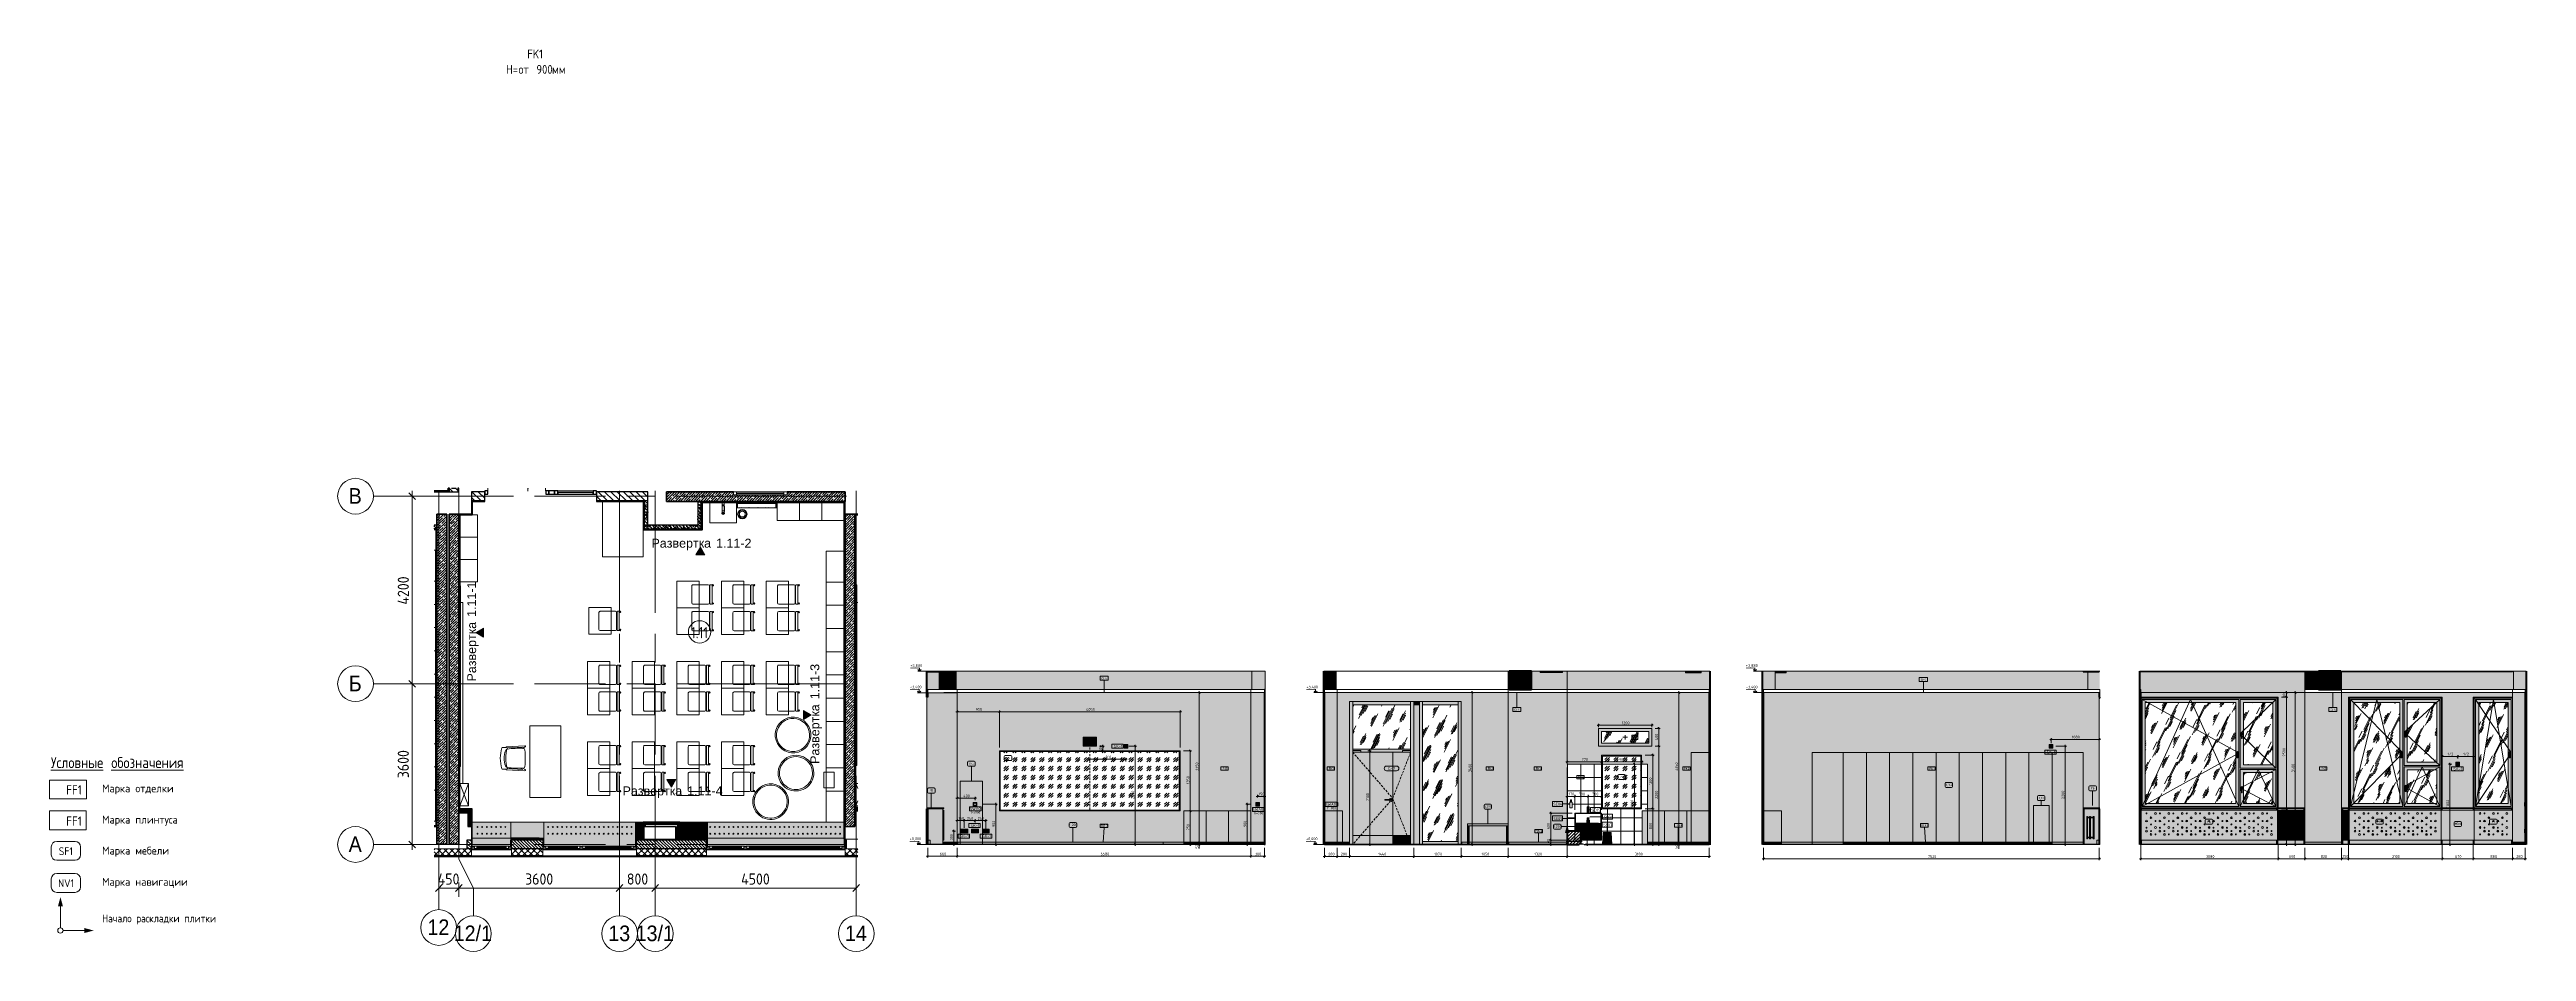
# Model space of a CAD drawing. Header units: millimetres. Extents: x 855 to 56329, y -2396 to 17803.
import ezdxf

# ---------------------------------------------------------------- set-up
doc = ezdxf.new("R2010")
doc.units = ezdxf.units.MM
doc.linetypes.add('ADSK_Штрих_ш2 п1', pattern=[75, 50, -25])
doc.linetypes.add('Осевая', pattern=[3175, 635, -476.25, 1587.5, -476.25])
for name, color, linetype, lineweight in [('0-1', 7, 'Continuous', 9), ('A-ANNO-DIMS', 7, 'Continuous', 9), ('A-ANNO-DIMS-100', 7, 'Continuous', 9), ('A-ANNO-DIMS-25', 7, 'Continuous', 9), ('A-AREA-IDEN', 7, 'Continuous', 9), ('A-CLNG', 7, 'Continuous', 9), ('A-CLNG-IDEN', 7, 'Continuous', 9), ('A-DETL', 7, 'Continuous', 9), ('A-DETL-1', 7, 'ADSK_Штрих_ш2 п1', 9), ('A-DETL-2', 7, 'Continuous', 40), ('A-DETL-GENF', 7, 'Continuous', 9), ('A-DOOR', 7, 'Continuous', 9), ('A-DOOR-IDEN', 7, 'Continuous', 9), ('A-FLOR', 7, 'Continuous', 9), ('A-GENM', 7, 'Continuous', 9), ('A-GENM-IDEN', 7, 'Continuous', 9), ('A-GLAZ', 7, 'Continuous', 9), ('A-GLAZ-1', 7, 'Continuous', 13), ('A-GLAZ-CURT', 7, 'Continuous', 9), ('A-GLAZ-CURT-1', 7, 'Continuous', 25), ('A-GLAZ-CWMG', 7, 'Continuous', 9), ('A-GLAZ-CWMG-1', 7, 'Continuous', 25), ('A-GLAZ-IDEN', 7, 'Continuous', 9), ('A-WALL', 7, 'Continuous', 9), ('A-WALL-IDEN', 7, 'Continuous', 9), ('A-WALL-PATT', 7, 'Continuous', 9), ('E-ELEC-EQPM', 7, 'Continuous', 9), ('E-ELEC-FIXT-IDEN', 7, 'Continuous', 9), ('G-ANNO-DIMS', 7, 'Continuous', 9), ('G-ANNO-DIMS-1', 7, 'Continuous', 20), ('G-ANNO-SYMB', 7, 'Continuous', 9), ('G-ANNO-TEXT', 7, 'Continuous', 9), ('I-FURN', 7, 'Continuous', 9), ('I-FURN-IDEN', 7, 'Continuous', 9), ('I-WALL', 7, 'Continuous', 9), ('M-EQPM', 7, 'Continuous', 9), ('P-SANR-FIXT', 7, 'Continuous', 9), ('P-SANR-FIXT-1', 7, 'Continuous', 13), ('P-SANR-FIXT-3', 7, 'Continuous', 18), ('P-SANR-FIXT-IDEN', 7, 'Continuous', 9), ('S-COLS', 7, 'Continuous', 9), ('Знаки', 7, 'Continuous', 9), ('Знаки-1', 7, 'Continuous', 18), ('Марки для знаков', 7, 'Continuous', 9), ('Оси', 7, 'Continuous', 9), ('Оси-1', 7, 'Continuous', 20), ('Оси-2', 7, 'Осевая', 9), ('Электрические приборы', 7, 'Continuous', 9)]:
    doc.layers.add(name, color=color, linetype=linetype, lineweight=lineweight)
doc.layers.add('0-2', color=7, linetype='Continuous', lineweight=9, transparency=0.7)
doc.layers.add('P-SANR-FIXT-2', color=7, linetype='Continuous', lineweight=9, transparency=0.7)
for name, color, linetype, lineweight, true_color in [('A-CLNG-1', 7, 'Continuous', 9, 0x787878), ('A-CLNG-2', 7, 'Continuous', 30, 0x3c3c3c), ('A-CLNG-FNSH-1', 7, 'Continuous', 30, 0x3c3c3c), ('A-DETL-GENF-1', 1, 'Continuous', 9, 0xff0000), ('A-DETL-GENF-2', 7, 'Continuous', 9, 0xffffff), ('A-DETL-GENF-3', 7, 'Continuous', 9, 0xe0e0e0), ('A-FLOR-1', 7, 'Continuous', 9, 0x787878), ('A-FLOR-FNSH-1', 7, 'Continuous', 30, 0x3c3c3c), ('A-FLOR-FNSH-2', 7, 'Continuous', 40, 0x3c3c3c), ('A-WALL-1', 7, 'Continuous', 35, 0x3c3c3c), ('A-WALL-2', 7, 'Continuous', 13, 0x3c3c3c), ('A-WALL-3', 7, 'Continuous', 25, 0x3c3c3c), ('A-WALL-4', 7, 'Continuous', 40, 0x3c3c3c), ('A-WALL-5', 7, 'Continuous', 30, 0x3c3c3c), ('A-WALL-FNSH-1', 7, 'Continuous', 13, 0x3c3c3c), ('A-WALL-FNSH-2', 7, 'Continuous', 9, 0x3c3c3c), ('A-WALL-FNSH-3', 7, 'Continuous', 30, 0x3c3c3c), ('A-WALL-FNSH-4', 7, 'Continuous', 30, 0x7c7c7c), ('G-ANNO-TEXT-1', 7, 'Continuous', 9, 0x3c3c3c), ('G-ANNO-TEXT-2', 7, 'Continuous', 9, 0x008000), ('G-ANNO-TEXT-3', 1, 'Continuous', 9, 0xff0000), ('I-FURN-1', 7, 'Continuous', 9, 0xf0f0f0), ('I-FURN-10', 7, 'Continuous', 9, 0xa1a1a1), ('I-FURN-11', 7, 'Continuous', 9, 0x949494), ('I-FURN-12', 7, 'Continuous', 9, 0x858585), ('I-FURN-13', 7, 'Continuous', 9, 0x888888), ('I-FURN-14', 7, 'Continuous', 9, 0x8d8d8d), ('I-FURN-15', 7, 'Continuous', 9, 0x838383), ('I-FURN-16', 7, 'Continuous', 9, 0x818181), ('I-FURN-17', 9, 'Continuous', 9, 0x808080), ('I-FURN-18', 7, 'Continuous', 9, 0x7f7f7f), ('I-FURN-19', 7, 'Continuous', 9, 0xc3c3c3), ('I-FURN-2', 7, 'Continuous', 9, 0xaaaaaa), ('I-FURN-4', 7, 'Continuous', 9, 0xc0c0c0), ('I-FURN-6', 7, 'Continuous', 9, 0xacacac), ('I-FURN-8', 7, 'Continuous', 9, 0xd1d1d1), ('I-FURN-9', 7, 'Continuous', 9, 0x9e9e9e), ('I-WALL-1', 7, 'Continuous', 9, 0x787878), ('Розетки', 7, 'Continuous', 9, 0xff1e23)]:
    doc.layers.add(name, color=color, linetype=linetype, lineweight=lineweight, true_color=true_color)
for name, color, linetype, lineweight, true_color, transparency in [('I-FURN-3', 7, 'Continuous', 9, 0xfbfbfb, 0.7), ('I-FURN-5', 7, 'Continuous', 9, 0x7f7f7f, 0.7), ('I-FURN-7', 7, 'Continuous', 9, 0x303030, 0.7), ('M-EQPM-1', 7, 'Continuous', 9, 0xe6e6e6, 0.7)]:
    doc.layers.add(name, color=color, linetype=linetype, lineweight=lineweight, true_color=true_color, transparency=transparency)
doc.styles.add('Arial', font='arial.ttf', dxfattribs={"width": 0.9, "height": 350})
doc.styles.add('Arial_1', font='arial.ttf', dxfattribs={"height": 200})
doc.styles.add('GOST Common', font='GOST_Common.ttf', dxfattribs={"height": 175})
doc.styles.add('GOST Common_1', font='GOST_Common.ttf', dxfattribs={"width": 0.9, "height": 210})
doc.styles.add('GOST Common_2', font='GOST_Common.ttf', dxfattribs={"width": 0.9, "height": 245})
doc.styles.add('GOST Common_3', font='GOST_Common.ttf', dxfattribs={"width": 0.9, "height": 175})
doc.styles.add('GOST Common_4', font='GOST_Common.ttf', dxfattribs={"width": 0.9, "height": 250})
doc.styles.add('GOST Common_5', font='GOST_Common.ttf', dxfattribs={"width": 0.9, "height": 200})
doc.styles.add('GOST Common_6', font='GOST_Common.ttf', dxfattribs={"height": 62.5})
doc.styles.add('GOST Common_7', font='GOST_Common.ttf', dxfattribs={"height": 50})
doc.styles.add('GOST Common_8', font='GOST_Common.ttf', dxfattribs={"width": 0.9, "height": 50})
doc.styles.add('ISOCPEUR', font='isocpeur.ttf', dxfattribs={"width": 0.9, "height": 175})
doc.styles.add('ISOCPEUR_1', font='isocpeur.ttf', dxfattribs={"width": 0.9, "height": 250})
doc.styles.add('ISOCPEUR_2', font='isocpeur.ttf', dxfattribs={"width": 0.9, "height": 62.5})
doc.styles.add('ISOCPEUR_3', font='isocpeur.ttf', dxfattribs={"width": 0.9, "height": 50})
doc.styles.add('ISOCPEUR_4', font='isocpeur.ttf', dxfattribs={"width": 0.9, "height": 62.5})
doc.dimstyles.new('ISO-2_5_0_9К_БОЛЬШОЙ', dxfattribs={"dimscale": 304.8, "dimtxt": 248.995294, "dimasz": 0.492126, "dimexe": 0.393701, "dimexo": 0.984252, "dimgap": 0, "dimtad": 1, "dimdec": 0, "dimrnd": 10, "dimzin": 0, "dimdsep": 46, "dimtxsty": 'ISOCPEUR_1', "dimblk1": 'OBLIQUE', "dimblk2": 'OBLIQUE', "dimsah": 1, "dimcen": 0.09, "dimdle": 0.393701, "dimazin": 0, "dimtfac": 1, "dimtdec": 4, "dimtix": 1, "dimtmove": 0, "dimatfit": 3, "dimfxl": 1, "dimtvp": 1, "dimtolj": 1, "dimtzin": 0, "dimarcsym": 2})
doc.dimstyles.new('ISO-2_5_0_9К_БОЛЬШОЙ_1', dxfattribs={"dimscale": 304.8, "dimtxt": 62.248823, "dimasz": 0.123031, "dimexe": 0.098425, "dimexo": 0.246063, "dimgap": 0, "dimtad": 1, "dimdec": 0, "dimrnd": 10, "dimzin": 0, "dimdsep": 46, "dimtxsty": 'ISOCPEUR_2', "dimblk1": 'OBLIQUE', "dimblk2": 'OBLIQUE', "dimsah": 1, "dimcen": 0.09, "dimdle": 0.098425, "dimazin": 0, "dimtfac": 1, "dimtdec": 4, "dimtix": 1, "dimtmove": 0, "dimatfit": 3, "dimfxl": 1, "dimtvp": 1, "dimtolj": 1, "dimtzin": 0, "dimarcsym": 2})
doc.dimstyles.new('ISO-2_5_0_9К_БОЛЬШОЙ_2', dxfattribs={"dimscale": 304.8, "dimtxt": 62.248823, "dimasz": 0.123031, "dimexe": 0.098425, "dimexo": 0.246063, "dimgap": 0, "dimtad": 1, "dimdec": 0, "dimrnd": 10, "dimzin": 0, "dimdsep": 46, "dimtxsty": 'ISOCPEUR_2', "dimblk1": 'OBLIQUE', "dimblk2": 'OBLIQUE', "dimsah": 1, "dimcen": 0.09, "dimdle": 0.098425, "dimazin": 0, "dimtfac": 1, "dimtdec": 4, "dimtix": 1, "dimtmove": 1, "dimatfit": 3, "dimfxl": 1, "dimtvp": 1, "dimtolj": 1, "dimtzin": 0, "dimarcsym": 2})
doc.dimstyles.new('ISO-2_5_0_9К_БОЛЬШОЙ_3', dxfattribs={"dimscale": 304.8, "dimtxt": 62.248823, "dimasz": 0.123031, "dimexe": 0.098425, "dimexo": 0.246063, "dimgap": 0, "dimtad": 1, "dimdec": 0, "dimrnd": 10, "dimzin": 0, "dimdsep": 46, "dimtxsty": 'ISOCPEUR_4', "dimblk1": 'OBLIQUE', "dimblk2": 'OBLIQUE', "dimsah": 1, "dimcen": 0.09, "dimdle": 0.098425, "dimazin": 0, "dimtfac": 1, "dimtdec": 4, "dimtix": 1, "dimtmove": 0, "dimatfit": 3, "dimfxl": 1, "dimtvp": 1, "dimtolj": 1, "dimtzin": 0, "dimarcsym": 2})
pattern_1 = [(45, (-28737.956, 0), (-57.02463, 57.02463), []), (45, (-28680.93, 0), (-57.02463, 57.02463), [100.806, -20.161, 3.353, -16.808])]
pattern_2 = [(135, (-28737.96, 0), (-75.43415, -75.43415), [106.68, -17.78, 3.556, -17.78]), (135, (-28737.96, 75.39), (-75.43415, -75.43415), []), (50, (-28737.96, 0), (127.52922, -11.15758), [13.335, -146.685]), (355, (-28737.96, 0), (-24.66966, 133.74002), [10.668, -117.348]), (100.451, (-28727.33, -0.93), (102.85973, 122.58178), [11.333, -124.663]), (46.184, (-28737.96, 35.56), (189.75516, -29.43036), [20.002, -220.027]), (96.636, (-28722.14, 33.1), (166.1822, 173.1996), [17, -186.995]), (351.184, (-28737.96, 35.56), (166.1839, 173.1976), [16.002, -176.022]), (21, (-28720.18, 26.67), (106.13027, -71.58603), [13.335, -146.685]), (326, (-28720.18, 26.67), (43.26188, 128.93175), [10.668, -117.348]), (71.451, (-28711.33, 20.7), (149.39198, 57.34505), [11.333, -124.663]), (37.5, (-28737.956, 0), (2.16223, 59.188357), [3.353, -112.573, 3.353, -115.773, -117.793]), (37.5, (-28737.956, 0), (2.16223, 59.188357), [-235.052, 3.353, -114.44]), (7.5, (-28737.956, 0), (46.77386, 70.12615), [3.353, -64.567, 3.353, -109.906, -44.894]), (7.5, (-28737.956, 0), (46.77386, 70.12615), [-181.178, 3.353, -41.542]), (327.5, (-28777.605, 0), (94.91367, -4.010093), [3.353, -41.097, 3.353, -135.331, -184.023]), (327.5, (-28777.605, 0), (94.91367, -4.010093), [-183.134, 3.353, -180.67]), (317.5, (-28795.385, 0), (103.69057, 17.79882), [3.353, -54.432, 3.353, -88.748, -130.683]), (317.5, (-28795.385, 0), (103.69057, 17.79882), [-149.885, 3.353, -127.33])]
pattern_3 = [(135, (-28737.96, 0), (-70.71068, -70.71068), [])]
pattern_4 = [(0, (-28737.956, 0), (121.92, 30.48), [10.058, -81.382, 10.058, -81.382, -487.68]), (0, (-28737.956, 0), (121.92, 30.48), [-182.88, 10.058, -172.822, 10.058, -81.382, -213.36]), (0, (-28737.956, 0), (121.92, 30.48), [-457.2, 10.058, -50.902, 10.058, -142.342]), (120, (-28692.236, 15.24), (-87.356454, 90.345817), [10.058, -81.382, 10.058, -81.382, -487.68]), (120, (-28692.236, 15.24), (-87.356454, 90.345817), [-182.88, 10.058, -172.822, 10.058, -81.382, -213.36]), (120, (-28692.236, 15.24), (-87.356454, 90.345817), [-457.2, 10.058, -50.902, 10.058, -142.342]), (240, (-28676.996, 76.2), (-34.563546, -120.825817), [10.058, -81.382, 10.058, -81.382, -487.68]), (240, (-28676.996, 76.2), (-34.563546, -120.825817), [-182.88, 10.058, -172.822, 10.058, -81.382, -213.36]), (240, (-28676.996, 76.2), (-34.563546, -120.825817), [-457.2, 10.058, -50.902, 10.058, -142.342])]
pattern_5 = [(45, (50, 50), (-199.9995, 0), [141.421, -141.421]), (45, (100, 50), (-199.9995, 0), [70.711, -212.132]), (45, (50, 100), (-199.9995, 0), [70.711, -212.132])]
pattern_6 = [(45, (-28737.96, 0), (-106.066, 106.066), []), (135, (-28737.96, 0), (-106.066, -106.066), [])]
pattern_7 = [(45, (25264.867, 0), (-14.25598, 14.25598), []), (45, (25279.124, 0), (-14.25598, 14.25598), [25.202, -5.04, 0.8382, -4.202])]
pattern_8 = [(45, (29307.576, 0), (-14.25598, 14.25598), []), (45, (29321.832, 0), (-14.25598, 14.25598), [25.202, -5.04, 0.8382, -4.202])]
pattern_9 = [(45, (46089.6, 50), (-199.9995, 0), [141.421, -141.421]), (45, (46139.6, 50), (-199.9995, 0), [70.711, -212.132]), (45, (46089.6, 100), (-199.9995, 0), [70.711, -212.132])]
pattern_10 = [(63.435, (38738.3, 31.75), (-255.583, 766.747), [317.5, -190.5, 317.5, -190.5, -403.903]), (63.435, (38738.3, 31.75), (-255.583, 766.747), [-1016, 127, -276.903]), (63.435, (38722.45, 47.6), (-255.583, 766.747), [254, -317.5, 190.5, -190.5, -467.403]), (63.435, (38722.45, 47.6), (-255.583, 766.747), [-952.5, 222.25, -245.153]), (63.435, (38722.45, 95.25), (-255.583, 766.747), [190.5, -381, 127, -190.5, -530.903]), (63.435, (38722.45, 95.25), (-255.583, 766.747), [-889, 285.75, -245.153]), (63.435, (38770.1, 47.6), (-255.583, 766.747), [190.5, -381, 158.75, -6404.65]), (63.435, (38817.7, 95.25), (-255.583, 766.747), [95.25, -476.25, 63.5, -6499.9]), (63.435, (38738.3, 174.6), (-255.583, 766.747), [63.5, -476.25, 63.5, -254, -562.653]), (63.435, (38738.3, 174.6), (-255.583, 766.747), [-857.25, 158.75, -403.903]), (63.435, (39024.1, 127), (-255.583, 766.747), [317.5, -476.25, 381, -251.503]), (63.435, (39024.1, 79.4), (-255.583, 766.747), [444.5, -317.5, 476.25, -188.003]), (63.435, (39055.8, 95.25), (-255.583, 766.747), [508, -254, 381, -276.903]), (63.435, (39103.45, 142.9), (-255.583, 766.747), [317.5, -444.5, 254, -403.903]), (63.435, (39055.8, 238.1), (-255.583, 766.747), [158.75, -635, 190.5, -435.653]), (63.435, (39151.1, 190.5), (-255.583, 766.747), [127, -635, 127, -530.903])]
pattern_11 = [(45, (29307.576, 0), (-35.35534, 35.35534), [])]
pattern_12 = [(63.435, (63.5, 31.75), (-255.583, 766.7475), [317.5, -190.5, 317.5, -190.5, -403.903]), (63.435, (63.5, 31.75), (-255.583, 766.7475), [-1016, 127, -276.903]), (63.435, (47.6, 47.6), (-255.583, 766.7475), [254, -317.5, 190.5, -190.5, -467.403]), (63.435, (47.6, 47.6), (-255.583, 766.7475), [-952.5, 222.25, -245.153]), (63.435, (47.6, 95.25), (-255.583, 766.7475), [190.5, -381, 127, -190.5, -530.903]), (63.435, (47.6, 95.25), (-255.583, 766.7475), [-889, 285.75, -245.153]), (63.435, (95.25, 47.6), (-255.583, 766.7475), [190.5, -381, 158.75, -6404.653]), (63.435, (142.9, 95.25), (-255.583, 766.7475), [95.25, -476.25, 63.5, -6499.903]), (63.435, (63.5, 174.6), (-255.583, 766.7475), [63.5, -476.25, 63.5, -254, -562.653]), (63.435, (63.5, 174.6), (-255.583, 766.7475), [-857.25, 158.75, -403.903]), (63.435, (349.25, 127), (-255.583, 766.7475), [317.5, -476.25, 381, -251.503]), (63.435, (349.25, 79.4), (-255.583, 766.7475), [444.5, -317.5, 476.25, -188.003]), (63.435, (381, 95.25), (-255.583, 766.7475), [508, -254, 381, -276.903]), (63.435, (428.6, 142.9), (-255.583, 766.7475), [317.5, -444.5, 254, -403.903]), (63.435, (381, 238.1), (-255.583, 766.7475), [158.75, -635, 190.5, -435.653]), (63.435, (476.25, 190.5), (-255.583, 766.7475), [127, -635, 127, -530.903])]

msp = doc.modelspace()

# ---------------------------------------------------------------- texts
at = {"layer": 'A-AREA-IDEN', "insert": (15219.9, 4868.7), "char_height": 250, "width": 490.633, "attachment_point": 1, "style": 'GOST Common_4'}
msp.add_mtext('1.11', dxfattribs=at)
at = {"layer": 'A-CLNG-IDEN', "char_height": 50, "width": 138.291, "attachment_point": 1, "style": 'GOST Common_7'}
for insert in [(24414, 3744.1), (42763, 3714.5), (33658.8, 3042.3), (51935, 3042.3)]:
    msp.add_mtext('CF4', dxfattribs=dict(at, insert=insert))
at = {"layer": 'A-DOOR-IDEN', "char_height": 50, "attachment_point": 1, "style": 'GOST Common_7'}
for s, insert, width in [('\\fGOST Common|b0|i0|c204|p34|;Д', (30838, 1732.9), 56.118), ('-21', (30884.3, 1732.9), 118.249)]:
    msp.add_mtext(s, dxfattribs=dict(at, insert=insert, width=width))
at = {"layer": 'A-GENM-IDEN', "char_height": 50, "attachment_point": 1, "style": 'GOST Common_7'}
for s, insert, width in [('ПЛ', (24397.8, 442.8), 98.207), ('-3', (24478.8, 442.8), 86.181), ('ПЛ', (34130.1, 322), 98.207), ('-3', (34211.1, 322), 86.181), ('ПЛ', (37257.6, 452.8), 98.207), ('-3', (37338.6, 452.8), 86.181), ('ПЛ', (42769.8, 452.8), 98.207), ('-3', (42850.8, 452.8), 86.181)]:
    msp.add_mtext(s, dxfattribs=dict(at, insert=insert, width=width))
at = {"layer": 'A-GLAZ-IDEN', "char_height": 50, "attachment_point": 1, "style": 'ISOCPEUR_3'}
for s, insert, width in [('ОК', (36292.9, 2421.3), 90.19), ('-1', (36367.3, 2421.3), 66.74)]:
    msp.add_mtext(s, dxfattribs=dict(at, insert=insert, width=width))
at = {"layer": 'A-WALL-IDEN', "char_height": 50, "attachment_point": 1, "style": 'GOST Common_8'}
for s, insert, width in [('FK1', (27127.4, 1724.5), 111.835), ('FK1', (29507.7, 1724.5), 111.835), ('FK2', (33065.4, 1724.5), 124.462), ('FK1', (34140.9, 1724.5), 111.835), ('FK2', (37463.4, 1724.5), 124.462), ('FK1', (42956.4, 1724.5), 111.835), ('FK1', (51733.4, 1724.5), 111.835), ('FK16', (35083.5, 1531.9), 151.519)]:
    msp.add_mtext(s, dxfattribs=dict(at, insert=insert, width=width))
at = {"layer": 'E-ELEC-FIXT-IDEN', "attachment_point": 1}
for s, insert, char_height, width, style in [('SK-1', (24689.1, 2231.2), 62.5, 212.447, 'GOST Common_6'), ('SK-1', (45584.3, 2098.2), 62.5, 212.447, 'GOST Common_6'), ('SK-1', (54692.5, 1724.5), 62.5, 212.447, 'GOST Common_6'), ('SWA01', (21465.6, 830.6), 62.5, 304.641, 'GOST Common_6'), ('h=900', (21504.2, 740.4), 50, 220.464, 'GOST Common_7'), ('SWA03', (27794.1, 815.1), 62.5, 320.675, 'GOST Common_6'), ('h=900', (27839.4, 724.9), 50, 220.464, 'GOST Common_7'), ('SWA03', (29423.8, 929), 62.5, 320.675, 'GOST Common_6'), ('h=900', (29469.1, 838.8), 50, 220.464, 'GOST Common_7'), ('SK-1', (21245.3, 218.9), 62.5, 212.447, 'GOST Common_6'), ('SK-1', (21485.3, 454.6), 62.5, 212.447, 'GOST Common_6'), ('SK-1', (21743.6, 218.9), 62.5, 212.447, 'GOST Common_6')]:
    msp.add_mtext(s, dxfattribs=dict(at, insert=insert, char_height=char_height, width=width, style=style))
at = {"layer": 'G-ANNO-SYMB', "char_height": 200, "attachment_point": 1, "style": 'Arial_1'}
for s, insert, width in [('Развертка', (14336.6, 6847.3), 1659.493), (' 1.11-2', (15705.8, 6847.3), 1074.261), ('Развертка', (13689, 1299.7), 1659.493), (' 1.11-4', (15058.2, 1299.7), 1074.261)]:
    msp.add_mtext(s, dxfattribs=dict(at, insert=insert, width=width))
at = {"layer": 'G-ANNO-SYMB', "char_height": 200, "attachment_point": 1, "rotation": 90, "style": 'Arial_1'}
for s, insert, width in [(' 1.11-1', (10208.5, 5019), 1074.261), ('Развертка', (10208.5, 3649.8), 1659.493), (' 1.11-3', (17895.1, 3174.4), 1074.261), ('Развертка', (17895.1, 1805.2), 1659.493)]:
    msp.add_mtext(s, dxfattribs=dict(at, insert=insert, width=width))
at = {"layer": 'G-ANNO-TEXT', "attachment_point": 1}
for s, insert, char_height, width, style in [('\\LУсловные', (884.7, 1955.6), 245, 1550.544, 'GOST Common_2'), ('\\L\\fGOST Common|b0|i0|c204|p34|;\\W.9;\\L ', (2164, 1955.6), 245, 90.911, 'GOST Common_2'), ('\\Lобозначения', (2239, 1955.6), 245, 2111.164, 'GOST Common_2'), ('Начало', (2033.4, -1567.6), 175, 863.658, 'GOST Common_3'), ('\\fGOST Common|b0|i0|c204|p34|;\\W.9; ', (2746, -1567.6), 175, 65.658, 'GOST Common_3'), ('раскладки', (2800.1, -1567.6), 175, 1237.405, 'GOST Common_3'), ('\\fGOST Common|b0|i0|c204|p34|;\\W.9; ', (3821.1, -1567.6), 175, 65.658, 'GOST Common_3'), ('плитки', (3875.3, -1567.6), 175, 853.557, 'GOST Common_3')]:
    msp.add_mtext(s, dxfattribs=dict(at, insert=insert, char_height=char_height, width=width, style=style))
at = {"layer": 'G-ANNO-TEXT-1', "attachment_point": 1}
for s, insert, char_height, width, style in [('FK1', (11555.1, 17801.9), 200, 447.342, 'GOST Common_5'), ('\\fGOST Common|b0|i0|c204|p34|;\\W.9;Н', (11078.8, 17457.9), 200, 180.38, 'GOST Common_5'), ('\\fGOST Common|b0|i0|c204|p34|;\\W.9;=', (11227.7, 17457.9), 200, 158.734, 'GOST Common_5'), ('от', (11358.6, 17457.9), 200, 353.544, 'GOST Common_5'), (' 900', (11650.3, 17457.9), 200, 555.569, 'GOST Common_5'), ('мм', (12108.7, 17457.9), 200, 360.759, 'GOST Common_5'), ('   FF1   ', (884.7, 1327.3), 210, 929.316, 'GOST Common_1'), ('Марка', (2033.4, 1343.2), 175, 830.548, 'GOST Common'), ('\\fGOST Common|b0|i0|c204|p34|; ', (2718.6, 1343.2), 175, 72.954, 'GOST Common'), ('отделки', (2778.8, 1343.2), 175, 1099.915, 'GOST Common'), ('Марка', (2033.4, 643.2), 175, 830.548, 'GOST Common'), ('\\fGOST Common|b0|i0|c204|p34|; ', (2718.6, 643.2), 175, 72.954, 'GOST Common'), ('плинтуса', (2778.8, 643.2), 175, 1245.822, 'GOST Common'), ('Марка', (2033.4, -50.9), 175, 830.548, 'GOST Common'), ('\\fGOST Common|b0|i0|c204|p34|; ', (2718.6, -50.9), 175, 72.954, 'GOST Common'), ('мебели', (2778.8, -50.9), 175, 925.949, 'GOST Common'), ('Марка', (2033.4, -750.9), 175, 830.548, 'GOST Common'), ('\\fGOST Common|b0|i0|c204|p34|; ', (2718.6, -750.9), 175, 72.954, 'GOST Common'), ('навигации', (2778.8, -750.9), 175, 1414.177, 'GOST Common')]:
    msp.add_mtext(s, dxfattribs=dict(at, insert=insert, char_height=char_height, width=width, style=style))
at = {"layer": 'G-ANNO-TEXT-2', "char_height": 175, "attachment_point": 1, "style": 'ISOCPEUR'}
for s, insert, width in [('SF1', (1062.1, -63.7), 383.848), ('NV1', (1048.2, -782), 419.202)]:
    msp.add_mtext(s, dxfattribs=dict(at, insert=insert, width=width))
at = {"layer": 'G-ANNO-TEXT-3', "insert": (884.7, 627.3), "char_height": 210, "width": 929.316, "attachment_point": 1, "style": 'GOST Common_1'}
msp.add_mtext('   FF1   ', dxfattribs=at)
at = {"layer": 'I-FURN-IDEN', "char_height": 50, "attachment_point": 1, "style": 'GOST Common_7'}
for s, insert, width in [('4,2', (24101.3, 2326.8), 116.245), ('1,5', (21435.8, 1834.7), 96.202), ('\\fGOST Common|b0|i0|c204|p34|;а', (21515.1, 1834.7), 50.105), ('1,5', (22277.4, 1961.5), 96.202), ('1,24', (35983, 1536.8), 146.308), ('\\fGOST Common|b0|i0|c204|p34|;б', (36103.7, 1536.8), 44.093), ('1,112', (43324.6, 1360.7), 156.329), ('1,290', (32988, 874.7), 184.388), ('3,12', (45400.1, 1065.4), 138.291), ('1,251', (23700.9, 464.7), 170.359), ('1,250', (34545.2, 426.8), 184.388)]:
    msp.add_mtext(s, dxfattribs=dict(at, insert=insert, width=width))
at = {"layer": 'P-SANR-FIXT-IDEN', "char_height": 62.5, "attachment_point": 1, "style": 'GOST Common_6'}
for s, insert, width in [('SE04', (34534.6, 934.4), 228.481), ('SE09', (34537.1, 609.6), 222.468), ('SE05', (35388.8, 799.7), 222.468), ('SE03', (35661.7, 648.1), 222.468), ('SE07', (35653.9, 470.1), 222.468)]:
    msp.add_mtext(s, dxfattribs=dict(at, insert=insert, width=width))
at = {"layer": 'Марки для знаков', "char_height": 50, "attachment_point": 1, "style": 'GOST Common_7'}
for s, insert, width in [('\\fGOST Common|b0|i0|c204|p34|;М', (20564.6, 1234.7), 56.118), ('\\fGOST Common|b0|i0|c204|p34|;1', (20610.9, 1234.7), 30.063), ('\\fGOST Common|b0|i0|c204|p34|;М', (46568.4, 1284.7), 56.118), ('\\fGOST Common|b0|i0|c204|p34|;6', (46614.7, 1284.7), 44.093), ('\\fGOST Common|b0|i0|c204|p34|;М', (49174.8, 536.8), 56.118), ('\\fGOST Common|b0|i0|c204|p34|;6', (49221.1, 536.8), 44.093), ('\\fGOST Common|b0|i0|c204|p34|;М', (50990.2, 486.8), 56.118), ('3.7', (51036.5, 486.8), 104.219), ('\\fGOST Common|b0|i0|c204|p34|;М', (52994, 536.8), 56.118), ('\\fGOST Common|b0|i0|c204|p34|;5', (53040.4, 536.8), 44.093), ('\\fGOST Common|b0|i0|c204|p34|;М', (54723.2, 486.8), 56.118), ('3.8', (54769.5, 486.8), 104.219), ('\\fGOST Common|b0|i0|c204|p34|;М', (55548.8, 536.8), 56.118), ('\\fGOST Common|b0|i0|c204|p34|;1', (55595.1, 536.8), 30.063)]:
    msp.add_mtext(s, dxfattribs=dict(at, insert=insert, width=width))
at = {"layer": 'Оси', "char_height": 350, "attachment_point": 1, "style": 'Arial'}
for s, insert, width in [('\\fArial|b0|i0|c204|p34|;\\W.9;В', (7554.8, 7981), 360.759), ('\\fArial|b0|i0|c204|p34|;\\W.9;Б', (7558, 3781), 353.544), ('\\fArial|b0|i0|c204|p34|;\\W.9;А', (7554.8, 181), 360.759), ('12', (9319.4, -1678.7), 606.076), ('12/1', (9906.9, -1815.3), 1060.633), ('13', (13369.4, -1815.3), 606.076), ('13/1', (13981.8, -1815.3), 1060.633), ('14', (18669.4, -1815.3), 606.076)]:
    msp.add_mtext(s, dxfattribs=dict(at, insert=insert, width=width))

# ---------------------------------------------------------------- blocks, each defined once
blk = doc.blocks.new('120_Окно_СКБ_1Ст - 120_Окно_СКБ_1Ст 900х2500_h_-20664874-План разверток пом_ 1_11_ Этаж 1')
at = {"layer": 'A-GLAZ'}
for p, q in [((450, -57), (-450, -57)), ((-330, -107), (330, -107)), ((330, -117), (-330, -117))]:
    blk.add_line(p, q, dxfattribs=at)
at = {"layer": 'A-GLAZ-1'}
for p, q in [((-450, -127), (-450, -57)), ((-450, -57), (-380, -57)), ((-380, -127), (-450, -127)), ((-380, -127), (-400, -127)), ((-400, -127), (-400, -137)), ((-400, -137), (400, -137)), ((400, -137), (-400, -137)), ((-380, -57), (-380, -127)), ((380, -87), (-380, -87)), ((-380, -87), (-380, -127)), ((-330, -137), (-330, -87)), ((330, -137), (330, -87)), ((380, -127), (380, -57)), ((380, -57), (450, -57)), ((380, -127), (380, -87)), ((450, -127), (380, -127)), ((400, -127), (380, -127)), ((400, -137), (400, -127)), ((450, -57), (450, -127))]:
    blk.add_line(p, q, dxfattribs=at)
blk = doc.blocks.new('120_Окно_СКБ_2Ст - 120_Окно_СКБ_2Ст 3100х2500 _мал_створка слева_-22446080-План разверток пом_ 1_11_ Этаж 1')
at = {"layer": 'A-GLAZ'}
for p, q in [((1550, -57), (-1550, -57)), ((-1430, -107), (600, -107)), ((600, -117), (-1430, -117)), ((770, -107), (1430, -107)), ((1430, -117), (770, -117))]:
    blk.add_line(p, q, dxfattribs=at)
at = {"layer": 'A-GLAZ-1'}
for p, q in [((-1550, -127), (-1550, -57)), ((-1550, -57), (-1480, -57)), ((-1480, -127), (-1550, -127)), ((-1480, -127), (-1500, -127)), ((-1500, -127), (-1500, -137)), ((-1500, -137), (670, -137)), ((670, -137), (-1500, -137)), ((-1480, -57), (-1480, -127)), ((650, -87), (-1480, -87)), ((-1480, -87), (-1480, -127)), ((-1430, -137), (-1430, -87)), ((600, -137), (600, -87)), ((650, -127), (650, -57)), ((650, -57), (720, -57)), ((650, -127), (650, -87)), ((720, -127), (650, -127)), ((670, -127), (650, -127)), ((670, -137), (670, -127)), ((720, -127), (700, -127)), ((700, -127), (700, -137)), ((700, -137), (1500, -137)), ((1500, -137), (700, -137)), ((720, -57), (720, -127)), ((1480, -87), (720, -87)), ((720, -87), (720, -127)), ((770, -137), (770, -87)), ((1430, -137), (1430, -87)), ((1480, -127), (1480, -57)), ((1480, -57), (1550, -57)), ((1480, -127), (1480, -87)), ((1550, -127), (1480, -127)), ((1500, -127), (1480, -127)), ((1500, -137), (1500, -127)), ((1550, -57), (1550, -127))]:
    blk.add_line(p, q, dxfattribs=at)
blk = doc.blocks.new('120_Окно_СКБ_2Ст - 120_Окно_СКБ_2Ст 2100х2500 _мал створка справа_-22445857-План разверток пом_ 1_11_ Этаж 1')
at = {"layer": 'A-GLAZ'}
for p, q in [((1050, -57), (-1050, -57)), ((-930, -107), (100, -107)), ((100, -117), (-930, -117)), ((270, -107), (930, -107)), ((930, -117), (270, -117)), ((1028, -127), (1030, -127))]:
    blk.add_line(p, q, dxfattribs=at)
at = {"layer": 'A-GLAZ-1'}
for p, q in [((-1050, -127), (-1050, -57)), ((-1050, -57), (-980, -57)), ((-980, -127), (-1050, -127)), ((-980, -127), (-1000, -127)), ((-1000, -127), (-1000, -137)), ((-1000, -137), (170, -137)), ((170, -137), (-1000, -137)), ((-980, -57), (-980, -127)), ((150, -87), (-980, -87)), ((-980, -87), (-980, -127)), ((-930, -137), (-930, -87)), ((100, -137), (100, -87)), ((150, -127), (150, -57)), ((150, -57), (220, -57)), ((150, -127), (150, -87)), ((220, -127), (150, -127)), ((170, -127), (150, -127)), ((170, -137), (170, -127)), ((220, -127), (200, -127)), ((200, -127), (200, -137)), ((200, -137), (1000, -137)), ((1000, -137), (200, -137)), ((220, -57), (220, -127)), ((980, -87), (220, -87)), ((220, -87), (220, -127)), ((270, -137), (270, -87)), ((930, -137), (930, -87)), ((980, -127), (980, -57)), ((980, -57), (1050, -57)), ((980, -127), (980, -87)), ((1050, -127), (980, -127)), ((1000, -127), (980, -127)), ((1000, -137), (1000, -127)), ((1050, -57), (1050, -127))]:
    blk.add_line(p, q, dxfattribs=at)
blk = doc.blocks.new('Прямоугольный импост - Импост структурный с накладкой - 160мм Темный-31915521-План разверток пом_ 1_11_ Этаж 1')
at = {"layer": 'A-GLAZ-CWMG-1'}
for p, q in [((23, 17), (25, 17)), ((25, 0), (23, 0)), ((25, 17), (25, 0)), ((23, -40), (25, -40)), ((25, -140), (23, -140)), ((25, -40), (25, -140))]:
    blk.add_line(p, q, dxfattribs=at)
blk = doc.blocks.new('Стол базовый прямоугольный - 1_7а-25476368-План разверток пом_ 1_11_ Этаж 1')
at = {"layer": 'I-FURN-1'}
for p, q in [((250, 300), (-250, 300)), ((-250, 300), (-250, -300)), ((250, -300), (250, 300)), ((-250, -300), (250, -300))]:
    blk.add_line(p, q, dxfattribs=at)
blk = doc.blocks.new('Стул Breuer - 1_9а-25403171-План разверток пом_ 1_11_ Этаж 1')
at = {"layer": 'I-FURN-1'}
for p, q in [((-216, 216), (-216, 0)), ((-216, 0), (-216, -127)), ((190, 241), (-191, 241)), ((216, 0), (216, 216)), ((216, -127), (216, 0)), ((-216, -176), (-216, -201)), ((203, -163), (-203, -163)), ((-203, -213), (203, -213)), ((-191, -152), (190, -152)), ((216, -201), (216, -176))]:
    blk.add_line(p, q, dxfattribs=at)
for centre, radius, start, end in [((-191, 216), 25.4, 150, 180), ((-191, 216), 25.4, 105, 150), ((-191, 216), 25.4, 90, 105), ((190, 216), 25.4, 75, 90), ((190, 216), 25.4, 30, 75), ((190, 216), 25.4, 15, 30), ((190, 216), 25.4, 0, 15), ((-203, -231), 15.1, 360, 180), ((-203, -231), 15.1, 180, 360), ((-191, -127), 25.4, 180, 270), ((-203, -176), 12.7, 90, 180), ((-203, -201), 12.7, 180, 270), ((204, -231), 15.1, 360, 180), ((204, -231), 15.1, 180, 360), ((190, -127), 25.4, 270, 360), ((203, -176), 12.7, 360, 90), ((203, -201), 12.7, 270, 360)]:
    blk.add_arc(centre, radius, start, end, dxfattribs=at)
blk = doc.blocks.new('Стул Breuer - 1_9а-V1-План разверток пом_ 1_11_ Этаж 1')
at = {"layer": 'I-FURN-1'}
for p, q in [((-216, 216), (-216, 0)), ((-216, 0), (-216, -127)), ((190, 241), (-191, 241)), ((216, 0), (216, 216)), ((216, -127), (216, 0)), ((-216, -176), (-216, -201)), ((203, -163), (-203, -163)), ((-203, -213), (203, -213)), ((-191, -152), (190, -152)), ((216, -201), (216, -176))]:
    blk.add_line(p, q, dxfattribs=at)
for centre, radius, start, end in [((-191, 216), 25.4, 165, 180), ((-191, 216), 25.4, 120, 165), ((-191, 216), 25.4, 90, 120), ((190, 216), 25.4, 45, 90), ((190, 216), 25.4, 30, 45), ((190, 216), 25.4, 0, 30), ((-203, -231), 15.1, 360, 180), ((-203, -231), 15.1, 180, 360), ((-191, -127), 25.4, 180, 270), ((-203, -176), 12.7, 90, 180), ((-203, -201), 12.7, 180, 270), ((204, -231), 15.1, 360, 180), ((204, -231), 15.1, 180, 360), ((190, -127), 25.4, 270, 360), ((203, -176), 12.7, 360, 90), ((203, -201), 12.7, 270, 360)]:
    blk.add_arc(centre, radius, start, end, dxfattribs=at)
blk = doc.blocks.new('Стул Breuer - 1_9а-V2-План разверток пом_ 1_11_ Этаж 1')
at = {"layer": 'I-FURN-1'}
for p, q in [((-216, 216), (-216, 0)), ((-216, 0), (-216, -127)), ((190, 241), (-191, 241)), ((216, 0), (216, 216)), ((216, -127), (216, 0)), ((-216, -176), (-216, -201)), ((203, -163), (-203, -163)), ((-203, -213), (203, -213)), ((-191, -152), (190, -152)), ((216, -201), (216, -176))]:
    blk.add_line(p, q, dxfattribs=at)
for centre, radius, start, end in [((-191, 216), 25.4, 90, 180), ((190, 216), 25.4, 75, 90), ((190, 216), 25.4, 60, 75), ((190, 216), 25.4, 15, 60), ((190, 216), 25.4, 0, 15), ((-203, -231), 15.1, 360, 180), ((-203, -231), 15.1, 180, 360), ((-191, -127), 25.4, 180, 270), ((-203, -176), 12.7, 90, 180), ((-203, -201), 12.7, 180, 270), ((204, -231), 15.1, 360, 180), ((204, -231), 15.1, 180, 360), ((190, -127), 25.4, 270, 360), ((203, -176), 12.7, 360, 90), ((203, -201), 12.7, 270, 360)]:
    blk.add_arc(centre, radius, start, end, dxfattribs=at)
blk = doc.blocks.new('Стул Breuer - 1_9а-V3-План разверток пом_ 1_11_ Этаж 1')
at = {"layer": 'I-FURN-1'}
for p, q in [((-216, 216), (-216, 0)), ((-216, 0), (-216, -127)), ((190, 241), (-191, 241)), ((216, 0), (216, 216)), ((216, -127), (216, 0)), ((-216, -176), (-216, -201)), ((203, -163), (-203, -163)), ((-203, -213), (203, -213)), ((-191, -152), (190, -152)), ((216, -201), (216, -176))]:
    blk.add_line(p, q, dxfattribs=at)
for centre, radius, start, end in [((-191, 216), 25.4, 165, 180), ((-191, 216), 25.4, 120, 165), ((-191, 216), 25.4, 105, 120), ((-191, 216), 25.4, 90, 105), ((190, 216), 25.4, 60, 90), ((190, 216), 25.4, 30, 60), ((190, 216), 25.4, 0, 30), ((-203, -231), 15.1, 360, 180), ((-203, -231), 15.1, 180, 360), ((-191, -127), 25.4, 180, 270), ((-203, -176), 12.7, 90, 180), ((-203, -201), 12.7, 180, 270), ((204, -231), 15.1, 360, 180), ((204, -231), 15.1, 180, 360), ((190, -127), 25.4, 270, 360), ((203, -176), 12.7, 360, 90), ((203, -201), 12.7, 270, 360)]:
    blk.add_arc(centre, radius, start, end, dxfattribs=at)
blk = doc.blocks.new('Стул Breuer - 1_9а-V4-План разверток пом_ 1_11_ Этаж 1')
at = {"layer": 'I-FURN-1'}
for p, q in [((-216, 216), (-216, 0)), ((-216, 0), (-216, -127)), ((190, 241), (-191, 241)), ((216, 0), (216, 216)), ((216, -127), (216, 0)), ((-216, -176), (-216, -201)), ((203, -163), (-203, -163)), ((-203, -213), (203, -213)), ((-191, -152), (190, -152)), ((216, -201), (216, -176))]:
    blk.add_line(p, q, dxfattribs=at)
for centre, radius, start, end in [((-191, 216), 25.4, 90, 180), ((190, 216), 25.4, 75, 90), ((190, 216), 25.4, 45, 75), ((190, 216), 25.4, 15, 45), ((190, 216), 25.4, 0, 15), ((-203, -231), 15.1, 360, 180), ((-203, -231), 15.1, 180, 360), ((-191, -127), 25.4, 180, 270), ((-203, -176), 12.7, 90, 180), ((-203, -201), 12.7, 180, 270), ((204, -231), 15.1, 360, 180), ((204, -231), 15.1, 180, 360), ((190, -127), 25.4, 270, 360), ((203, -176), 12.7, 360, 90), ((203, -201), 12.7, 270, 360)]:
    blk.add_arc(centre, radius, start, end, dxfattribs=at)
blk = doc.blocks.new('Стул Breuer - 1_9а-V5-План разверток пом_ 1_11_ Этаж 1')
at = {"layer": 'I-FURN-1'}
for p, q in [((-216, 216), (-216, 0)), ((-216, 0), (-216, -127)), ((190, 241), (-191, 241)), ((216, 0), (216, 216)), ((216, -127), (216, 0)), ((-216, -176), (-216, -201)), ((203, -163), (-203, -163)), ((-203, -213), (203, -213)), ((-191, -152), (190, -152)), ((216, -201), (216, -176))]:
    blk.add_line(p, q, dxfattribs=at)
for centre, radius, start, end in [((-191, 216), 25.4, 165, 180), ((-191, 216), 25.4, 105, 165), ((-191, 216), 25.4, 90, 105), ((190, 216), 25.4, 60, 90), ((190, 216), 25.4, 45, 60), ((190, 216), 25.4, 30, 45), ((190, 216), 25.4, 15, 30), ((190, 216), 25.4, 0, 15), ((-203, -231), 15.1, 360, 180), ((-203, -231), 15.1, 180, 360), ((-191, -127), 25.4, 180, 270), ((-203, -176), 12.7, 90, 180), ((-203, -201), 12.7, 180, 270), ((204, -231), 15.1, 360, 180), ((204, -231), 15.1, 180, 360), ((190, -127), 25.4, 270, 360), ((203, -176), 12.7, 360, 90), ((203, -201), 12.7, 270, 360)]:
    blk.add_arc(centre, radius, start, end, dxfattribs=at)
blk = doc.blocks.new('Стул Breuer - 1_9а-V6-План разверток пом_ 1_11_ Этаж 1')
at = {"layer": 'I-FURN-1'}
for p, q in [((-216, 216), (-216, 0)), ((-216, 0), (-216, -127)), ((190, 241), (-191, 241)), ((216, 0), (216, 216)), ((216, -127), (216, 0)), ((-216, -176), (-216, -201)), ((203, -163), (-203, -163)), ((-203, -213), (203, -213)), ((-191, -152), (190, -152)), ((216, -201), (216, -176))]:
    blk.add_line(p, q, dxfattribs=at)
for centre, radius, start, end in [((-191, 216), 25.4, 150, 180), ((-191, 216), 25.4, 120, 150), ((-191, 216), 25.4, 105, 120), ((-191, 216), 25.4, 90, 105), ((190, 216), 25.4, 45, 90), ((190, 216), 25.4, 30, 45), ((190, 216), 25.4, 0, 30), ((-203, -231), 15.1, 360, 180), ((-203, -231), 15.1, 180, 360), ((-191, -127), 25.4, 180, 270), ((-203, -176), 12.7, 90, 180), ((-203, -201), 12.7, 180, 270), ((204, -231), 15.1, 360, 180), ((204, -231), 15.1, 180, 360), ((190, -127), 25.4, 270, 360), ((203, -176), 12.7, 360, 90), ((203, -201), 12.7, 270, 360)]:
    blk.add_arc(centre, radius, start, end, dxfattribs=at)
blk = doc.blocks.new('Стул Breuer - 1_9а-V7-План разверток пом_ 1_11_ Этаж 1')
at = {"layer": 'I-FURN-1'}
for p, q in [((-216, 216), (-216, 0)), ((-216, 0), (-216, -127)), ((190, 241), (-191, 241)), ((216, 0), (216, 216)), ((216, -127), (216, 0)), ((-216, -176), (-216, -201)), ((203, -163), (-203, -163)), ((-203, -213), (203, -213)), ((-191, -152), (190, -152)), ((216, -201), (216, -176))]:
    blk.add_line(p, q, dxfattribs=at)
for centre, radius, start, end in [((-191, 216), 25.4, 165, 180), ((-191, 216), 25.4, 105, 165), ((-191, 216), 25.4, 90, 105), ((190, 216), 25.4, 75, 90), ((190, 216), 25.4, 60, 75), ((190, 216), 25.4, 0, 60), ((-203, -231), 15.1, 360, 180), ((-203, -231), 15.1, 180, 360), ((-191, -127), 25.4, 180, 270), ((-203, -176), 12.7, 90, 180), ((-203, -201), 12.7, 180, 270), ((204, -231), 15.1, 360, 180), ((204, -231), 15.1, 180, 360), ((190, -127), 25.4, 270, 360), ((203, -176), 12.7, 360, 90), ((203, -201), 12.7, 270, 360)]:
    blk.add_arc(centre, radius, start, end, dxfattribs=at)
blk = doc.blocks.new('Стул Breuer - 1_9а-V8-План разверток пом_ 1_11_ Этаж 1')
at = {"layer": 'I-FURN-1'}
for p, q in [((-216, 216), (-216, 0)), ((-216, 0), (-216, -127)), ((190, 241), (-191, 241)), ((216, 0), (216, 216)), ((216, -127), (216, 0)), ((-216, -176), (-216, -201)), ((203, -163), (-203, -163)), ((-203, -213), (203, -213)), ((-191, -152), (190, -152)), ((216, -201), (216, -176))]:
    blk.add_line(p, q, dxfattribs=at)
for centre, radius, start, end in [((-191, 216), 25.4, 150, 180), ((-191, 216), 25.4, 135, 150), ((-191, 216), 25.4, 90, 135), ((190, 216), 25.4, 75, 90), ((190, 216), 25.4, 30, 75), ((190, 216), 25.4, 15, 30), ((190, 216), 25.4, 0, 15), ((-203, -231), 15.1, 360, 180), ((-203, -231), 15.1, 180, 360), ((-191, -127), 25.4, 180, 270), ((-203, -176), 12.7, 90, 180), ((-203, -201), 12.7, 180, 270), ((204, -231), 15.1, 360, 180), ((204, -231), 15.1, 180, 360), ((190, -127), 25.4, 270, 360), ((203, -176), 12.7, 360, 90), ((203, -201), 12.7, 270, 360)]:
    blk.add_arc(centre, radius, start, end, dxfattribs=at)
blk = doc.blocks.new('Стул Breuer - 1_9а-V9-План разверток пом_ 1_11_ Этаж 1')
at = {"layer": 'I-FURN-1'}
for p, q in [((-216, 216), (-216, 0)), ((-216, 0), (-216, -127)), ((190, 241), (-191, 241)), ((216, 0), (216, 216)), ((216, -127), (216, 0)), ((-216, -176), (-216, -201)), ((203, -163), (-203, -163)), ((-203, -213), (203, -213)), ((-191, -152), (190, -152)), ((216, -201), (216, -176))]:
    blk.add_line(p, q, dxfattribs=at)
for centre, radius, start, end in [((-191, 216), 25.4, 90, 180), ((190, 216), 25.4, 0, 90), ((-203, -231), 15.1, 360, 180), ((-203, -231), 15.1, 180, 360), ((-191, -127), 25.4, 180, 270), ((-203, -176), 12.7, 90, 180), ((-203, -201), 12.7, 180, 270), ((204, -231), 15.1, 360, 180), ((204, -231), 15.1, 180, 360), ((190, -127), 25.4, 270, 360), ((203, -176), 12.7, 360, 90), ((203, -201), 12.7, 270, 360)]:
    blk.add_arc(centre, radius, start, end, dxfattribs=at)
blk = doc.blocks.new('Стул Breuer - 1_9а-V10-План разверток пом_ 1_11_ Этаж 1')
at = {"layer": 'I-FURN-1'}
for p, q in [((-216, 216), (-216, 0)), ((-216, 0), (-216, -127)), ((190, 241), (-191, 241)), ((216, 0), (216, 216)), ((216, -127), (216, 0)), ((-216, -176), (-216, -201)), ((203, -163), (-203, -163)), ((-203, -213), (203, -213)), ((-191, -152), (190, -152)), ((216, -201), (216, -176))]:
    blk.add_line(p, q, dxfattribs=at)
for centre, radius, start, end in [((-191, 216), 25.4, 90, 180), ((190, 216), 25.4, 75, 90), ((190, 216), 25.4, 0, 75), ((-203, -231), 15.1, 360, 180), ((-203, -231), 15.1, 180, 360), ((-191, -127), 25.4, 180, 270), ((-203, -176), 12.7, 90, 180), ((-203, -201), 12.7, 180, 270), ((204, -231), 15.1, 360, 180), ((204, -231), 15.1, 180, 360), ((190, -127), 25.4, 270, 360), ((203, -176), 12.7, 360, 90), ((203, -201), 12.7, 270, 360)]:
    blk.add_arc(centre, radius, start, end, dxfattribs=at)
blk = doc.blocks.new('Стул Breuer - 1_9а-V11-План разверток пом_ 1_11_ Этаж 1')
at = {"layer": 'I-FURN-1'}
for p, q in [((-216, 216), (-216, 0)), ((-216, 0), (-216, -127)), ((190, 241), (-191, 241)), ((216, 0), (216, 216)), ((216, -127), (216, 0)), ((-216, -176), (-216, -201)), ((203, -163), (-203, -163)), ((-203, -213), (203, -213)), ((-191, -152), (190, -152)), ((216, -201), (216, -176))]:
    blk.add_line(p, q, dxfattribs=at)
for centre, radius, start, end in [((-191, 216), 25.4, 135, 180), ((-191, 216), 25.4, 90, 135), ((190, 216), 25.4, 0, 90), ((-203, -231), 15.1, 360, 180), ((-203, -231), 15.1, 180, 360), ((-191, -127), 25.4, 180, 270), ((-203, -176), 12.7, 90, 180), ((-203, -201), 12.7, 180, 270), ((204, -231), 15.1, 360, 180), ((204, -231), 15.1, 180, 360), ((190, -127), 25.4, 270, 360), ((203, -176), 12.7, 360, 90), ((203, -201), 12.7, 270, 360)]:
    blk.add_arc(centre, radius, start, end, dxfattribs=at)
blk = doc.blocks.new('Стул Breuer - 1_9а-V12-План разверток пом_ 1_11_ Этаж 1')
at = {"layer": 'I-FURN-1'}
for p, q in [((-216, 216), (-216, 80)), ((-216, 80), (-216, -127)), ((190, 241), (-191, 241)), ((216, 80), (216, 216)), ((216, -127), (216, 80)), ((-216, -176), (-216, -201)), ((203, -163), (-203, -163)), ((-203, -213), (203, -213)), ((-191, -152), (190, -152)), ((216, -201), (216, -176))]:
    blk.add_line(p, q, dxfattribs=at)
for centre, radius, start, end in [((-191, 216), 25.4, 90, 180), ((190, 216), 25.4, 0, 90), ((-203, -231), 15.1, 360, 180), ((-203, -231), 15.1, 180, 360), ((-191, -127), 25.4, 180, 270), ((-203, -176), 12.7, 90, 180), ((-203, -201), 12.7, 180, 270), ((204, -231), 15.1, 360, 180), ((204, -231), 15.1, 180, 360), ((190, -127), 25.4, 270, 360), ((203, -176), 12.7, 360, 90), ((203, -201), 12.7, 270, 360)]:
    blk.add_arc(centre, radius, start, end, dxfattribs=at)
blk = doc.blocks.new('Chair_1 noor 78578 - 1_4-25422005-План разверток пом_ 1_11_ Этаж 1')
at = {"layer": 'I-FURN'}
for p, q in [((-141, 330), (-165, -92)), ((-137, -37), (-117, 302)), ((-110, 9), (-137, -37)), ((-130, 406), (-130, 345)), ((365, -37), (339, 9)), ((346, 302), (365, -37)), ((359, 345), (359, 406)), ((394, -92), (370, 330)), ((-140, -93), (-109, -40)), ((337, -40), (368, -93))]:
    blk.add_line(p, q, dxfattribs=at)
for centre, radius, start, end in [((114, -279), 660, 111.7, 112.7563), ((-37, 345), 93.1, 180, 204.9864), ((-37, 345), 93.1, 186.4785, 204.9864), ((-116, 308), 6.35, 204.9864, 258.4091), ((-116, 308), 6.35, 204.9864, 287.8276), ((114, -272), 733, 71.3174, 108.6833), ((114, -408), 746, 71.9445, 107.8276), ((1799, 38), 1909, 171.9659, 182.6261), ((1799, 38), 1909, 180.8761, 182.3307), ((-41, 298), 50.8, 106.1735, 171.9659), ((114, -239), 610, 73.8265, 106.1735), ((270, 298), 50.8, 8.0341, 73.8265), ((-1570, 38), 1909, 357.3739, 8.0341), ((-1570, 38), 1909, 357.6693, 359.1239), ((345, 308), 6.35, 281.5909, 335.0136), ((344, 307), 6.35, 281.4186, 334.477), ((266, 345), 93.1, 334.477, 360), ((266, 345), 93.1, 335.0136, 353.5215), ((114, -279), 660, 67.2437, 68.3), ((-152, -93), 12.7, 176.75, 356.75), ((-64, -48), 44.5, 182.6261, 265.0912), ((115, 2034), 2134, 265.0912, 274.9044), ((293, -48), 44.4, 275.9396, 357.3739), ((381, -93), 12.7, 183.25, 3.25)]:
    blk.add_arc(centre, radius, start, end, dxfattribs=at)
for points in [[(-120, 422), (-122, 421), (-125, 418), (-128, 414), (-130, 409), (-130, 407), (-130, 406)], [(359, 406), (359, 407), (358, 409), (356, 414), (353, 418), (351, 421), (349, 422)]]:
    blk.add_open_spline(points, degree=3, dxfattribs=at)
blk = doc.blocks.new('Стол базовый прямоугольный - 1_3-25460678-План разверток пом_ 1_11_ Этаж 1')
at = {"layer": 'I-FURN-1'}
for p, q in [((800, 350), (-800, 350)), ((-800, 350), (-800, -350)), ((800, -350), (800, 350)), ((-800, -350), (800, -350))]:
    blk.add_line(p, q, dxfattribs=at)
blk = doc.blocks.new('ПУФ - 1_53-25461062-План разверток пом_ 1_11_ Этаж 1')
at = {"layer": 'I-FURN-1'}
for radius, start, end in [(400, 360, 180), (400, 0, 180), (400, 180, 360), (370, 360, 180), (370, 0, 180), (370, 180, 360), (370, 180, 360), (400, 180, 360)]:
    blk.add_arc((0, 0), radius, start, end, dxfattribs=at)
blk = doc.blocks.new('ПУФ - 1_53-V13-План разверток пом_ 1_11_ Этаж 1')
at = {"layer": 'I-FURN-1'}
for radius, start, end in [(400, 360, 180), (400, 0, 180), (400, 180, 360), (370, 360, 180), (370, 0, 180), (370, 180, 309.8432), (370, 180, 309.8432), (370, 309.9619, 360), (370, 328.2353, 360), (400, 180, 360), (370, 309.9619, 317.6471), (370, 317.6471, 328.2353)]:
    blk.add_arc((0, 0), radius, start, end, dxfattribs=at)
blk = doc.blocks.new('ПУФ - 1_53-25461890-План разверток пом_ 1_11_ Этаж 1')
at = {"layer": 'I-FURN-1'}
for radius, start, end in [(400, 0, 180), (400, 0, 180), (400, 180, 360), (400, 180, 0), (370, 0, 180), (370, 0, 180), (370, 180, 349.4118), (370, 180, 349.4118), (370, 349.5929, 0), (370, 349.5929, 360)]:
    blk.add_arc((0, 0), radius, start, end, dxfattribs=at)
blk = doc.blocks.new('Стол базовый прямоугольный - 1_290-25520344-План разверток пом_ 1_11_ Этаж 1')
at = {"layer": 'I-FURN-1'}
for p, q in [((617, 455), (-618, 455)), ((-618, 455), (-618, -455)), ((-618, -455), (-13, -455))]:
    blk.add_line(p, q, dxfattribs=at)
blk = doc.blocks.new('Стул Breuer - 1_9а-V14-План разверток пом_ 1_11_ Этаж 1')
at = {"layer": 'I-FURN-1'}
for p, q in [((-216, 216), (-216, -29)), ((190, 241), (-191, 241)), ((216, -29), (216, 216)), ((-216, -29), (-216, -127)), ((-216, -176), (-216, -201)), ((203, -163), (-203, -163)), ((-203, -213), (203, -213)), ((-191, -152), (190, -152)), ((216, -127), (216, -29)), ((216, -201), (216, -176))]:
    blk.add_line(p, q, dxfattribs=at)
for centre, radius, start, end in [((-191, 216), 25.4, 90, 180), ((190, 216), 25.4, 0, 90), ((-203, -231), 15.1, 360, 180), ((-203, -231), 15.1, 180, 360), ((-191, -127), 25.4, 180, 270), ((-203, -176), 12.7, 90, 180), ((-203, -201), 12.7, 180, 270), ((204, -231), 15.1, 360, 180), ((204, -231), 15.1, 180, 360), ((190, -127), 25.4, 270, 360), ((203, -176), 12.7, 360, 90), ((203, -201), 12.7, 270, 360)]:
    blk.add_arc(centre, radius, start, end, dxfattribs=at)
blk = doc.blocks.new('Шкаф параметрический - 1_5а-25565868-План разверток пом_ 1_11_ Этаж 1')
at = {"layer": 'I-FURN-1'}
for p, q in [((0, 0), (500, 200)), ((0, 200), (500, 0)), ((500, 200), (0, 200)), ((0, 200), (0, 0)), ((0, 70), (0, 200)), ((0, 200), (500, 200)), ((0, 0), (0, 70)), ((0, 0), (500, 0)), ((500, 0), (500, 200)), ((500, 200), (500, 0))]:
    blk.add_line(p, q, dxfattribs=at)
blk = doc.blocks.new('Зеркало обычное - Доска-32858920-План разверток пом_ 1_11_ Этаж 1')
at = {"layer": 'I-FURN'}
h = blk.add_hatch(dxfattribs=at)
h.set_pattern_fill('FP_7', color=256, style=0, pattern_type=2)
h.set_pattern_definition(pattern_5)
h.paths.add_polyline_path([(-2005, 40), (2005, 40), (2005, 60), (-2005, 60)])
at = {"layer": 'I-FURN-1'}
for p, q in [((2025, 60), (-2025, 60)), ((-2025, 60), (-2025, 40)), ((-2025, 40), (-2025, 60)), ((-2025, 60), (-2005, 60)), ((-2025, 40), (2025, 40)), ((-2005, 40), (-2025, 40)), ((2005, 60), (-2005, 60)), ((-2005, 60), (-2005, 40)), ((-2005, 40), (-2005, 60)), ((-2005, 60), (2005, 60)), ((-2005, 60), (2005, 60)), ((2005, 60), (-2005, 60)), ((-2005, 60), (2005, 60)), ((-2005, 40), (-2005, 60)), ((-2005, 40), (-2005, 60)), ((-2005, 40), (2005, 40)), ((2005, 40), (-2005, 40)), ((2005, 40), (-2005, 40)), ((-2005, 40), (2005, 40)), ((2005, 40), (-2005, 40)), ((2005, 40), (2005, 60)), ((2005, 60), (2005, 40)), ((2005, 60), (2025, 60)), ((2005, 60), (2005, 40)), ((2005, 40), (2005, 60)), ((2025, 40), (2005, 40)), ((2025, 40), (2025, 60)), ((2025, 60), (2025, 40))]:
    blk.add_line(p, q, dxfattribs=at)
blk = doc.blocks.new('Зеркало обычное - Доска 2-32858921-План разверток пом_ 1_11_ Этаж 1')
at = {"layer": 'I-FURN'}
h = blk.add_hatch(dxfattribs=at)
h.set_pattern_fill('FP_7', color=256, style=0, pattern_type=2)
h.set_pattern_definition(pattern_5)
h.paths.add_polyline_path([(-107, -40), (430, -40), (430, 60), (-430, 60), (-430, -40), (-404, -40)])
at = {"layer": 'I-FURN-1'}
for p, q in [((450, 60), (-450, 60)), ((-450, 60), (-450, -40)), ((-450, -40), (-450, 60)), ((-450, 60), (-430, 60)), ((430, 60), (-430, 60)), ((-430, 60), (-430, -40)), ((-430, -40), (-430, 60)), ((-430, 60), (430, 60)), ((-430, 60), (430, 60)), ((430, 60), (-430, 60)), ((-430, 60), (430, 60)), ((-430, -40), (-430, 60)), ((-430, -40), (-430, 60)), ((430, -40), (430, 60)), ((430, 60), (430, -40)), ((430, 60), (450, 60)), ((430, 60), (430, -40)), ((430, -40), (430, 60)), ((450, -40), (450, 60)), ((450, 60), (450, -40)), ((-450, -40), (450, -40)), ((-430, -40), (-450, -40)), ((-430, -40), (430, -40)), ((430, -40), (-430, -40)), ((430, -40), (-430, -40)), ((-430, -40), (430, -40)), ((430, -40), (-430, -40)), ((450, -40), (430, -40))]:
    blk.add_line(p, q, dxfattribs=at)
blk = doc.blocks.new('Шкаф параметрический - 1_5а-V15-План разверток пом_ 1_11_ Этаж 1')
at = {"layer": 'I-FURN-1'}
for p, q in [((0, 0), (111, 45)), ((0, 45), (0, 0)), ((0, 0), (0, 45)), ((0, 0), (500, 0)), ((389, 45), (500, 0)), ((500, 0), (500, 45)), ((500, 45), (500, 0))]:
    blk.add_line(p, q, dxfattribs=at)
blk = doc.blocks.new('сифон - Для раковины-30649612-План разверток пом_ 1_11_ Этаж 1')
at = {"layer": 'P-SANR-FIXT'}
for p, q in [((157, 26), (40, 26)), ((40, 19), (40, 26)), ((157, 26), (157, 21)), ((233, 40), (231, 40)), ((231, -40), (231, 40)), ((40, -26), (40, -20)), ((40, -26), (157, -26)), ((157, -20), (157, -21)), ((157, -23), (157, -26)), ((231, -40), (233, -40))]:
    blk.add_line(p, q, dxfattribs=at)
for start, end in [(39.462, 180), (180, 315)]:
    blk.add_arc((0, 0), 30, start, end, dxfattribs=at)
at = {"layer": 'P-SANR-FIXT-1'}
for p, q in [((49, 20), (22, 20)), ((56, 20), (49, 20)), ((106, 20), (56, 20)), ((149, 20), (116, 20)), ((154, 20), (150, 20)), ((231, 20), (176, 20)), ((154, -20), (158, -20)), ((178, -20), (231, -20))]:
    blk.add_line(p, q, dxfattribs=at)
for radius, start, end in [(22.5, 44.6291, 180), (22.5, 180, 315.8938), (21.5, 42.3578, 180), (21.5, 180, 318.0465), (13.3, 0, 180), (13.3, 180, 0)]:
    blk.add_arc((0, 0), radius, start, end, dxfattribs=at)
blk = doc.blocks.new('смеситель для раковины - Default-30607276-План разверток пом_ 1_11_ Этаж 1')
at = {"layer": '0-1'}
for p, q in [((-21, -17), (-21, -17)), ((-20, -97), (-20, -110)), ((-20, -112), (20, -112)), ((-20, -152), (20, -152)), ((20, -110), (20, -97)), ((21, -17), (21, -17)), ((23, -3), (22, -16))]:
    blk.add_line(p, q, dxfattribs=at)
at = {"layer": '0-1', "flags": 128}
for points in [[(12, 0), (14, -2), (18, -6), (20, -12), (21, -17), (21, -36), (21, -56), (21, -111)], [(-22, -16), (-22, -11), (-23, -3)], [(-19, -8), (-20, -10), (-21, -13), (-21, -19), (-21, -49), (-21, -93)], [(-21, -151), (-21, -150), (-21, -150), (-21, -150), (-21, -149), (-21, -148), (-21, -147), (-21, -146), (-21, -145), (-21, -144), (-21, -120), (-21, -93)], [(-20, -112), (-20, -112), (-20, -112), (-20, -112), (-20, -112), (-20, -112), (-20, -112), (-20, -112), (-20, -111), (-20, -111), (-20, -111), (-20, -111), (-20, -111), (-20, -111), (-20, -111), (-20, -111), (-20, -111), (-20, -110), (-20, -110)], [(20, -110), (20, -110), (20, -111), (20, -111), (20, -111), (20, -111), (20, -111), (20, -111), (20, -111), (20, -112), (20, -112), (20, -112), (20, -112), (20, -112), (20, -112)], [(21, -146), (21, -148), (21, -149), (21, -150), (21, -150), (21, -151), (21, -151), (21, -151), (20, -152), (20, -152), (20, -152), (20, -152)], [(21, -151), (21, -151), (21, -150), (21, -150), (21, -149), (21, -148), (21, -147), (21, -145), (21, -143), (21, -128), (21, -56), (21, -88)]]:
    blk.add_lwpolyline(points, dxfattribs=at)
at = {"layer": 'P-SANR-FIXT'}
for p, q in [((-21, -152), (-21, 23)), ((-21, 23), (21, 23)), ((1, 3), (-1, 3)), ((21, 23), (21, -152)), ((-21, -20), (-21, -20)), ((-21, -20), (-20, -22)), ((21, -152), (-21, -152)), ((-20, -112), (-20, -144)), ((20, -11), (19, -13)), ((20, -22), (21, -20)), ((20, -144), (20, -112)), ((21, -18), (21, -18)), ((21, -20), (21, -19)), ((21, -20), (21, -20)), ((23, -1), (23, -5))]:
    blk.add_line(p, q, dxfattribs=at)
at = {"layer": 'P-SANR-FIXT', "flags": 128}
for points in [[(11, 0), (10, 0), (6, 2), (2, 2), (-2, 2), (-6, 2), (-10, 0), (-13, -2), (-16, -4)], [(-1, 4), (0, 4), (0, 4), (0, 4), (0, 4), (1, 4)], [(-21, -16), (-21, -17), (-21, -17), (-21, -18), (-21, -18), (-21, -18)], [(-21, -88), (-21, -139), (-21, -145), (-21, -150), (-21, -149), (-21, -144), (-21, -118), (-21, -68), (-21, -42), (-21, -17)], [(-21, -18), (-21, -19), (-21, -19), (-21, -19), (-21, -19), (-21, -19), (-21, -19), (-21, -19)], [(-21, -19), (-21, -19), (-21, -20)], [(-20, -145), (-20, -134), (-20, -122), (-20, -111), (-20, -100), (-20, -88)], [(16, -4), (13, -2), (12, -1)], [(20, -88), (20, -94), (20, -101), (20, -107), (20, -114), (20, -120), (20, -126), (20, -133), (20, -139), (20, -145)], [(21, -18), (21, -18), (21, -18), (21, -17), (21, -17), (21, -16)], [(21, -17), (21, -42), (21, -68), (21, -118), (21, -144), (21, -149), (21, -150), (21, -145), (21, -139), (21, -88)], [(22, -15), (22, -11), (22, -8), (22, -6), (23, -3), (23, -1)]]:
    blk.add_lwpolyline(points, dxfattribs=at)
at = {"layer": 'P-SANR-FIXT'}
for centre, major_axis, ratio, start_param, end_param in [((0, -17), (20.8, 0), 0.98634, 0.930682, 2.669203), ((0, -17), (20.8, 0), 0.98634, 1.475706, 2.006619), ((0, -17), (20.8, 0), 0.98634, 1.175826, 1.349386), ((0, -17), (-20.8, 0), 0.98634, 5.983401, 6.283185), ((0, -17), (20.8, 0), 0.98634, 2.911123, 3.141593), ((0, -17), (20.8, 0), 0.98634, 3.141593, 3.245131), ((-20, -110), (0.5, 0.002), 0.095848, 1.570429, 3.124299), ((0, -17), (20.8, 0), 0.98634, 2.513274, 2.712058), ((0, -17), (20.8, 0), 0.98634, 2.199532, 2.288423), ((0, -17), (20.8, 0), 0.98634, 0.436433, 0.906939), ((0, -17), (20.8, 0), 0.98634, 0.478372, 0.784046), ((0, -17), (20.8, 0), 0.98634, 0, 0.299784), ((0, -17), (20.8, 0), 0.98634, 0, 0.23047), ((20, -110), (-0.5, 0.002), 0.095846, 3.158887, 4.712983), ((0, -17), (20.8, 0), 0.98634, 6.179646, 6.283185)]:
    blk.add_ellipse(centre, major_axis=major_axis, ratio=ratio, start_param=start_param, end_param=end_param, dxfattribs=at)
for points, knots in [([(-23, 0), (-23, 3), (-22, 6), (-20, 11), (-18, 15), (-15, 18), (-12, 20), (-8, 22), (-4, 23), (-2, 23), (2, 23), (6, 22), (10, 21), (13, 19), (15, 18), (17, 16), (19, 13), (22, 8), (23, 3), (23, 0)], [0, 0, 0, 0, 0.111111, 0.166667, 0.222222, 0.277778, 0.333333, 0.388889, 0.444444, 0.479167, 0.513889, 0.583333, 0.652778, 0.6875, 0.722222, 0.756944, 0.791667, 0.861111, 1, 1, 1, 1]), ([(-21, -17), (-21, -16), (-21, -14), (-21, -12), (-20, -11), (-20, -9), (-19, -7), (-17, -5), (-15, -2), (-13, 0), (-10, 2), (-7, 3), (-4, 4), (-2, 4), (-1, 4)], [0, 0, 0, 0, 0.1, 0.15, 0.2, 0.25, 0.3, 0.4, 0.5, 0.6, 0.7, 0.8, 0.9, 1, 1, 1, 1]), ([(11, 0), (11, 0), (10, 0), (9, 1), (7, 2), (3, 3), (-3, 3), (-7, 2), (-9, 1), (-11, 0), (-13, -2), (-15, -3), (-16, -4), (-17, -5), (-18, -7), (-20, -9), (-21, -12), (-21, -15), (-21, -16)], [0.3333333, 0.3333333, 0.3333333, 0.3333333, 0.3472222, 0.3611111, 0.3888889, 0.4444444, 0.5555556, 0.6111111, 0.6388889, 0.6666667, 0.7083333, 0.75, 0.7708333, 0.7916667, 0.8333333, 0.875, 0.9166667, 1, 1, 1, 1]), ([(-1, 3), (-1, 3), (-1, 3), (-1, 4), (-1, 4), (-1, 4), (-1, 4)], [0, 0, 0, 0, 0.363636, 0.545455, 0.727273, 1, 1, 1, 1]), ([(1, 4), (3, 4), (7, 3), (13, 0), (17, -4), (19, -8), (20, -11), (21, -14), (21, -16), (21, -17)], [0, 0, 0, 0, 0.2, 0.4, 0.6, 0.7, 0.8, 0.9, 1, 1, 1, 1]), ([(1, 3), (1, 3), (1, 3), (1, 4), (1, 4), (1, 4), (1, 4)], [0, 0, 0, 0, 0.363636, 0.545455, 0.727273, 1, 1, 1, 1]), ([(-23, -1), (-23, -2), (-23, -2), (-23, -4), (-23, -5), (-22, -6), (-22, -7), (-22, -8), (-22, -9), (-22, -10), (-22, -12), (-22, -14), (-22, -15)], [0, 0, 0, 0, 0.166667, 0.25, 0.333333, 0.416667, 0.5, 0.583333, 0.666667, 0.75, 0.833333, 1, 1, 1, 1]), ([(-22, -15), (-22, -16), (-22, -18), (-22, -23), (-22, -28), (-21, -33), (-21, -38), (-21, -43), (-21, -46), (-21, -49), (-21, -53), (-21, -56), (-21, -58), (-21, -60), (-21, -62), (-21, -64), (-21, -67), (-21, -70), (-21, -74), (-21, -77), (-21, -82), (-21, -86), (-21, -88)], [0, 0, 0, 0, 0.083333, 0.166667, 0.25, 0.333333, 0.416667, 0.458333, 0.5, 0.541667, 0.583333, 0.625, 0.645833, 0.666667, 0.6875, 0.708333, 0.75, 0.791667, 0.833333, 0.875, 0.916667, 1, 1, 1, 1]), ([(-20, -11), (-20, -11), (-21, -13), (-21, -14), (-21, -15)], [0, 0, 0, 0, 0.4, 1, 1, 1, 1]), ([(-21, -18), (-21, -19), (-21, -21), (-21, -23), (-21, -25), (-21, -26), (-21, -28), (-21, -29), (-21, -30), (-21, -32), (-21, -33), (-21, -35), (-21, -35), (-21, -36), (-21, -36), (-21, -37), (-21, -38), (-21, -40), (-21, -41), (-21, -43), (-21, -44), (-21, -46), (-21, -49), (-21, -53), (-21, -61), (-21, -69), (-21, -77), (-20, -86), (-20, -93), (-20, -97)], [0, 0, 0, 0, 0.027778, 0.055556, 0.083333, 0.097222, 0.111111, 0.125, 0.138889, 0.166667, 0.194444, 0.208333, 0.215278, 0.222222, 0.229167, 0.236111, 0.25, 0.277778, 0.305556, 0.319444, 0.333333, 0.361111, 0.388889, 0.444444, 0.555556, 0.666667, 0.75, 0.833333, 1, 1, 1, 1]), ([(-21, -19), (-21, -19), (-21, -19), (-21, -19), (-21, -19), (-21, -20), (-21, -20)], [0, 0, 0, 0, 0.333333, 0.5, 0.666667, 1, 1, 1, 1]), ([(-21, -41), (-21, -41), (-21, -41), (-21, -40), (-21, -39), (-21, -38), (-21, -37), (-21, -36), (-21, -33), (-21, -31), (-21, -29), (-21, -29), (-21, -28), (-21, -28), (-21, -27), (-21, -26), (-21, -24), (-21, -22), (-21, -21), (-21, -20)], [0.6742747, 0.6742747, 0.6742747, 0.6742747, 0.6785714, 0.6964286, 0.7053571, 0.7142857, 0.7321429, 0.75, 0.7857143, 0.8214286, 0.8392857, 0.8482143, 0.8571429, 0.8660714, 0.875, 0.8928571, 0.9285714, 0.9642857, 1, 1, 1, 1]), ([(-20, -97), (-20, -91), (-20, -78), (-20, -67), (-20, -60), (-20, -57), (-20, -55), (-20, -53), (-20, -51), (-20, -49), (-20, -48), (-20, -48), (-20, -47), (-20, -47), (-20, -46), (-21, -45), (-21, -44), (-21, -44)], [0, 0, 0, 0, 0.1428571, 0.2857143, 0.3571429, 0.3928571, 0.4285714, 0.4642857, 0.5, 0.5357143, 0.5535714, 0.5625, 0.5714286, 0.5803571, 0.5892857, 0.6071429, 0.6334797, 0.6334797, 0.6334797, 0.6334797]), ([(-16, -4), (-17, -5), (-18, -7), (-20, -10), (-20, -11)], [0, 0, 0, 0, 0.444444, 1, 1, 1, 1]), ([(-20, -110), (-20, -110), (-20, -111), (-20, -112), (-20, -112), (-20, -112)], [0, 0, 0, 0, 0.2, 0.4, 0.5304452, 0.5304452, 0.5304452, 0.5304452]), ([(-20, -144), (-20, -145), (-20, -148), (-20, -151), (-20, -152), (-20, -152)], [0, 0, 0, 0, 0.2, 0.4, 0.5271653, 0.5271653, 0.5271653, 0.5271653]), ([(-20, -152), (-20, -152), (-20, -151), (-20, -150), (-20, -147), (-20, -145)], [0.5274141, 0.5274141, 0.5274141, 0.5274141, 0.6, 0.8, 1, 1, 1, 1]), ([(21, -16), (21, -16), (21, -15), (21, -14), (21, -13), (20, -12), (20, -11), (20, -11), (20, -10), (20, -10), (19, -9), (19, -8), (18, -6), (17, -5), (16, -4), (16, -4), (15, -3), (14, -2), (13, -1), (12, -1), (12, -1)], [0, 0, 0, 0, 0.0277778, 0.0555556, 0.0833333, 0.0972222, 0.1041667, 0.1111111, 0.1180556, 0.125, 0.1388889, 0.1666667, 0.1944444, 0.2083333, 0.2222222, 0.2361111, 0.25, 0.2777778, 0.3055556, 0.3151381, 0.3151381, 0.3151381, 0.3151381]), ([(20, -11), (20, -10), (19, -7), (17, -5), (16, -4)], [0, 0, 0, 0, 0.444444, 1, 1, 1, 1]), ([(21, -15), (21, -14), (21, -13), (20, -12), (20, -11)], [0, 0, 0, 0, 0.444444, 1, 1, 1, 1]), ([(20, -97), (20, -91), (20, -82), (21, -70), (21, -60), (21, -53), (21, -47), (21, -45), (21, -44), (21, -42), (21, -40), (21, -38), (21, -36), (21, -35), (21, -34), (21, -33), (21, -31), (21, -30), (21, -29), (21, -28), (21, -27), (21, -26), (21, -23), (21, -20), (21, -18)], [0, 0, 0, 0, 0.222222, 0.333333, 0.444444, 0.583333, 0.618056, 0.652778, 0.670139, 0.6875, 0.722222, 0.756944, 0.774306, 0.782986, 0.791667, 0.826389, 0.84375, 0.861111, 0.878472, 0.887153, 0.895833, 0.913194, 0.930556, 1, 1, 1, 1]), ([(21, -38), (21, -38), (21, -38), (21, -39), (20, -40), (20, -41), (20, -43), (20, -45), (20, -46), (20, -46), (20, -47), (20, -47), (20, -48), (20, -49), (20, -51), (20, -53), (20, -55), (20, -57), (20, -60), (20, -67), (20, -78), (20, -91), (20, -97)], [0.2698282, 0.2698282, 0.2698282, 0.2698282, 0.2857143, 0.2946429, 0.3035714, 0.3214286, 0.3571429, 0.3928571, 0.4107143, 0.4196429, 0.4285714, 0.4375, 0.4464286, 0.4642857, 0.5, 0.5357143, 0.5714286, 0.6071429, 0.6428571, 0.7142857, 0.8571429, 1, 1, 1, 1]), ([(21, -87), (21, -87), (21, -87), (21, -87), (21, -87), (21, -88), (21, -88), (21, -88), (20, -88), (20, -88), (20, -88), (20, -88)], [0.4, 0.4, 0.4, 0.4, 0.4375, 0.5, 0.6, 0.65, 0.7, 0.75, 0.79375, 0.875, 1, 1, 1, 1]), ([(20, -112), (20, -112), (20, -112), (20, -111), (20, -110), (20, -110)], [0.4695252, 0.4695252, 0.4695252, 0.4695252, 0.6, 0.8, 1, 1, 1, 1]), ([(20, -152), (20, -152), (20, -152), (20, -151), (20, -150), (20, -148), (20, -146), (20, -145), (20, -144)], [0.4725879, 0.4725879, 0.4725879, 0.4725879, 0.5, 0.6, 0.7, 0.8, 0.9, 1, 1, 1, 1]), ([(20, -145), (20, -146), (20, -147), (20, -149), (20, -151), (20, -151), (20, -152), (20, -152)], [0, 0, 0, 0, 0.1, 0.2, 0.3, 0.4, 0.4724791, 0.4724791, 0.4724791, 0.4724791]), ([(21, -88), (21, -85), (21, -81), (21, -74), (21, -70), (21, -65), (21, -60), (21, -55), (21, -51), (21, -48), (21, -45), (21, -43), (21, -41), (21, -40), (21, -39), (21, -37), (21, -36), (21, -34), (21, -32), (21, -30), (22, -27), (22, -25), (22, -22), (22, -18), (22, -16), (22, -15)], [0, 0, 0, 0, 0.071429, 0.107143, 0.142857, 0.178571, 0.214286, 0.25, 0.285714, 0.321429, 0.357143, 0.392857, 0.410714, 0.428571, 0.446429, 0.464286, 0.5, 0.535714, 0.571429, 0.625, 0.678571, 0.732143, 0.785714, 0.892857, 1, 1, 1, 1]), ([(21, -20), (21, -21), (21, -22), (21, -24), (21, -26), (21, -27), (21, -28), (21, -28), (21, -29), (21, -31), (21, -32), (21, -34), (21, -34)], [0, 0, 0, 0, 0.0357143, 0.0714286, 0.1071429, 0.125, 0.1339286, 0.1428571, 0.1607143, 0.1785714, 0.2142857, 0.2233019, 0.2233019, 0.2233019, 0.2233019])]:
    blk.add_open_spline(points, degree=3, knots=knots, dxfattribs=at)
for points in [[(-21, -20), (-21, -17), (-20, -13), (-16, -6), (-11, -1), (-4, 2), (4, 2), (11, -1), (16, -6), (20, -13), (21, -17), (21, -20)], [(-1, 3), (-1, 3), (-2, 3), (-3, 3)], [(-23, -5), (-23, -4), (-23, -2), (-23, -1)], [(-21, -19), (-22, -18), (-22, -16), (-22, -15)], [(-21, -15), (-21, -15), (-21, -16), (-21, -18), (-21, -18)], [(-21, -18), (-21, -18), (-21, -18), (-21, -18)], [(-20, -22), (-21, -21), (-21, -20), (-21, -20)], [(-21, -20), (-21, -21), (-21, -22), (-20, -23)], [(-21, -88), (-21, -88), (-21, -88), (-20, -88), (-20, -88)], [(-19, -13), (-20, -12), (-20, -12), (-20, -11)], [(-20, -88), (-20, -87), (-20, -87), (-20, -86)], [(-20, -112), (-20, -112), (-20, -112), (-20, -112)], [(22, -15), (22, -18), (21, -20), (20, -22)], [(20, -23), (21, -22), (21, -21), (21, -20)], [(20, -86), (20, -87), (20, -87), (20, -88)], [(20, -112), (20, -112), (20, -112), (20, -112)], [(21, -18), (21, -18), (21, -16), (21, -15), (21, -15)], [(21, -20), (21, -20), (21, -20), (21, -19), (21, -19), (21, -19), (21, -19), (21, -19), (21, -18)], [(21, -19), (21, -19), (21, -19), (21, -19)]]:
    blk.add_open_spline(points, degree=3, dxfattribs=at)
blk = doc.blocks.new('мусорная корзина - Round_ Metal-30590745-План разверток пом_ 1_11_ Этаж 1')
at = {"layer": 'P-SANR-FIXT'}
for radius, start, end in [(105, 0, 180), (105, 180, 360), (90, 360, 180), (90, 180, 360), (65, 0, 180), (65, 180, 360)]:
    blk.add_arc((0, 0), radius, start, end, dxfattribs=at)
blk = doc.blocks.new('Зашивка радиатора_ с перфорацией М1 - Зашивка радиатора_ с перфорацией М1-30929141-План разверток пом_ 1_11_ Этаж 1')
at = {"layer": 'Знаки'}
blk.add_hatch(color=256, dxfattribs=at).paths.add_polyline_path([(381, 380), (381, 369), (401, 369), (401, 359), (-399, 359), (-399, 369), (-379, 369), (-379, 380), (-430, 380), (-429, 180), (430, 181), (430, 380), (401, 380)])
h = blk.add_hatch(color=256, dxfattribs=at)
h.paths.add_polyline_path([(98, 180), (-430, 180), (-430, -180), (430, -180), (430, 180)])
h.paths.add_polyline_path([(-207, 90), (-202, 89), (-198, 85), (-197, 80), (-198, 75), (-202, 72), (-207, 70), (-212, 72), (-215, 75), (-217, 80), (-215, 85), (-212, 89), (-209, 90)])
h.paths.add_polyline_path([(312, 90), (317, 89), (321, 85), (322, 80), (321, 75), (317, 72), (312, 70), (307, 72), (304, 75), (302, 80), (304, 85), (307, 89), (310, 90)])
h.paths.add_polyline_path([(208, 90), (213, 89), (217, 85), (218, 80), (217, 75), (213, 72), (208, 70), (203, 72), (200, 75), (198, 80), (200, 85), (203, 89), (206, 90)])
h.paths.add_polyline_path([(105, 90), (110, 89), (113, 85), (115, 80), (113, 75), (110, 72), (105, 70), (100, 72), (96, 75), (95, 80), (96, 85), (100, 89), (102, 90)])
h.paths.add_polyline_path([(1, 90), (6, 89), (10, 85), (11, 80), (10, 75), (6, 72), (1, 70), (-4, 72), (-8, 75), (-9, 80), (-8, 85), (-4, 89), (-2, 90)])
h.paths.add_polyline_path([(-310, 90), (-305, 89), (-302, 85), (-300, 80), (-302, 75), (-305, 72), (-310, 70), (-315, 72), (-319, 75), (-320, 80), (-319, 85), (-315, 89), (-313, 90)])
h.paths.add_polyline_path([(-103, 90), (-98, 89), (-94, 85), (-93, 80), (-94, 75), (-98, 72), (-103, 70), (-108, 72), (-111, 75), (-113, 80), (-111, 85), (-108, 89), (-105, 90)])
h.paths.add_polyline_path([(-207, -60), (-202, -61), (-198, -65), (-197, -70), (-198, -75), (-202, -78), (-207, -80), (-212, -78), (-215, -75), (-217, -70), (-215, -65), (-212, -61), (-209, -60)])
h.paths.add_polyline_path([(-103, -60), (-98, -61), (-94, -65), (-93, -70), (-94, -75), (-98, -78), (-103, -80), (-108, -78), (-111, -75), (-113, -70), (-111, -65), (-108, -61), (-105, -60)])
h.paths.add_polyline_path([(208, -60), (213, -61), (217, -65), (218, -70), (217, -75), (213, -78), (208, -80), (203, -78), (200, -75), (198, -70), (200, -65), (203, -61), (206, -60)])
h.paths.add_polyline_path([(312, -60), (317, -61), (321, -65), (322, -70), (321, -75), (317, -78), (312, -80), (307, -78), (304, -75), (302, -70), (304, -65), (307, -61), (310, -60)])
h.paths.add_polyline_path([(105, -60), (110, -61), (113, -65), (115, -70), (113, -75), (110, -78), (105, -80), (100, -78), (96, -75), (95, -70), (96, -65), (100, -61), (102, -60)])
h.paths.add_polyline_path([(1, -60), (6, -61), (10, -65), (11, -70), (10, -75), (6, -78), (1, -80), (-4, -78), (-8, -75), (-9, -70), (-8, -65), (-4, -61), (-2, -60)])
h.paths.add_polyline_path([(-310, -60), (-305, -61), (-302, -65), (-300, -70), (-302, -75), (-305, -78), (-310, -80), (-315, -78), (-319, -75), (-320, -70), (-319, -65), (-315, -61), (-313, -60)])
for p, q in [((-379, 380), (-430, 380)), ((-430, 380), (-430, 369)), ((-430, 221), (-430, 180)), ((-430, 180), (430, 180)), ((430, 180), (-430, 180)), ((-430, 180), (-430, -180)), ((430, 380), (381, 380)), ((430, 201), (430, 380)), ((430, -180), (430, 180)), ((-430, -180), (430, -180))]:
    blk.add_line(p, q, dxfattribs=at)
for centre, start, end in [((-310, 80), 0, 180), ((-310, 80), 180, 0), ((-207, 80), 0, 180), ((-207, 80), 180, 360), ((-103, 80), 0, 180), ((-103, 80), 180, 0), ((1, 80), 0, 180), ((1, 80), 180, 0), ((105, 80), 0, 180), ((105, 80), 180, 360), ((208, 80), 0, 180), ((208, 80), 180, 0), ((312, 80), 0, 180), ((312, 80), 180, 0), ((-310, -70), 0, 180), ((-310, -70), 180, 0), ((-207, -70), 0, 180), ((-207, -70), 180, 0), ((-103, -70), 0, 180), ((-103, -70), 180, 0), ((1, -70), 0, 180), ((1, -70), 180, 0), ((105, -70), 0, 180), ((105, -70), 180, 0), ((208, -70), 0, 180), ((208, -70), 180, 0), ((312, -70), 0, 180), ((312, -70), 180, 0)]:
    blk.add_arc(centre, 10, start, end, dxfattribs=at)
blk = doc.blocks.new('Зашивка без перфорации М3 - М3_8-30988392-План разверток пом_ 1_11_ Этаж 1')
at = {"layer": 'Знаки'}
blk.add_hatch(color=256, dxfattribs=at).paths.add_polyline_path([(245, 180), (-430, 180), (-430, -180), (310, -180), (310, 180)])
for p, q in [((310, 180), (-430, 180)), ((-430, 180), (-430, -180)), ((310, -180), (310, 180)), ((-430, -180), (310, -180))]:
    blk.add_line(p, q, dxfattribs=at)
blk = doc.blocks.new('Зашивка радиатора_ с перфорацией М5 - Зашивка радиатора_ с перфорацией М5-30945411-План разверток пом_ 1_11_ Этаж 1')
at = {"layer": 'Знаки'}
h = blk.add_hatch(color=256, dxfattribs=at)
h.paths.add_polyline_path([(1722, 380), (1702, 380), (1702, 369), (1722, 369), (1722, 359), (922, 359), (922, 369), (942, 369), (942, 380), (872, 380), (872, 369), (892, 369), (892, 359), (-278, 359), (-278, 369), (-258, 369), (-258, 380), (-310, 380), (-310, 369), (-308, 369), (-308, 181), (-310, 181), (-310, -180), (1750, -180), (1750, 380)])
h.paths.add_polyline_path([(1131, 90), (1136, 89), (1140, 85), (1141, 80), (1140, 75), (1136, 72), (1131, 70), (1126, 72), (1123, 75), (1121, 80), (1123, 85), (1126, 89), (1129, 90)])
h.paths.add_polyline_path([(1235, 90), (1240, 89), (1244, 85), (1245, 80), (1244, 75), (1240, 72), (1235, 70), (1230, 72), (1226, 75), (1225, 80), (1226, 85), (1230, 89), (1232, 90)])
h.paths.add_polyline_path([(1027, 90), (1032, 89), (1036, 85), (1037, 80), (1036, 75), (1032, 72), (1027, 70), (1022, 72), (1019, 75), (1017, 80), (1019, 85), (1022, 89), (1025, 90)])
h.paths.add_polyline_path([(1339, 90), (1344, 89), (1347, 85), (1349, 80), (1347, 75), (1344, 72), (1339, 70), (1334, 72), (1330, 75), (1329, 80), (1330, 85), (1334, 89), (1336, 90)])
h.paths.add_polyline_path([(820, 90), (825, 89), (829, 85), (830, 80), (829, 75), (825, 72), (820, 70), (815, 72), (811, 75), (810, 80), (811, 85), (815, 89), (817, 90)])
h.paths.add_polyline_path([(924, 90), (929, 89), (932, 85), (934, 80), (932, 75), (929, 72), (924, 70), (919, 72), (915, 75), (914, 80), (915, 85), (919, 89), (921, 90)])
h.paths.add_polyline_path([(1650, 90), (1655, 89), (1659, 85), (1660, 80), (1659, 75), (1655, 72), (1650, 70), (1645, 72), (1641, 75), (1640, 80), (1641, 85), (1645, 89), (1647, 90)])
h.paths.add_polyline_path([(1546, 90), (1551, 89), (1555, 85), (1556, 80), (1555, 75), (1551, 72), (1546, 70), (1541, 72), (1538, 75), (1536, 80), (1538, 85), (1541, 89), (1544, 90)])
h.paths.add_polyline_path([(1442, 90), (1447, 89), (1451, 85), (1452, 80), (1451, 75), (1447, 72), (1442, 70), (1437, 72), (1434, 75), (1432, 80), (1434, 85), (1437, 89), (1440, 90)])
h.paths.add_polyline_path([(197, 90), (202, 89), (206, 85), (207, 80), (206, 75), (202, 72), (197, 70), (192, 72), (189, 75), (187, 80), (189, 85), (192, 89), (195, 90)])
h.paths.add_polyline_path([(716, 90), (721, 89), (725, 85), (726, 80), (725, 75), (721, 72), (716, 70), (711, 72), (708, 75), (706, 80), (708, 85), (711, 89), (714, 90)])
h.paths.add_polyline_path([(405, 90), (410, 89), (414, 85), (415, 80), (414, 75), (410, 72), (405, 70), (400, 72), (396, 75), (395, 80), (396, 85), (400, 89), (402, 90)])
h.paths.add_polyline_path([(301, 90), (306, 89), (310, 85), (311, 80), (310, 75), (306, 72), (301, 70), (296, 72), (293, 75), (291, 80), (293, 85), (296, 89), (299, 90)])
h.paths.add_polyline_path([(-218, 90), (-213, 89), (-209, 85), (-208, 80), (-209, 75), (-213, 72), (-218, 70), (-223, 72), (-226, 75), (-228, 80), (-226, 85), (-223, 89), (-220, 90)])
h.paths.add_polyline_path([(94, 90), (99, 89), (102, 85), (104, 80), (102, 75), (99, 72), (94, 70), (89, 72), (85, 75), (84, 80), (85, 85), (89, 89), (91, 90)])
h.paths.add_polyline_path([(509, 90), (514, 89), (517, 85), (519, 80), (517, 75), (514, 72), (509, 70), (504, 72), (500, 75), (499, 80), (500, 85), (504, 89), (506, 90)])
h.paths.add_polyline_path([(612, 90), (617, 89), (621, 85), (622, 80), (621, 75), (617, 72), (612, 70), (607, 72), (604, 75), (602, 80), (604, 85), (607, 89), (610, 90)])
h.paths.add_polyline_path([(-114, 90), (-109, 89), (-105, 85), (-104, 80), (-105, 75), (-109, 72), (-114, 70), (-119, 72), (-122, 75), (-124, 80), (-122, 85), (-119, 89), (-116, 90)])
h.paths.add_polyline_path([(-10, 90), (-5, 89), (-1, 85), (0, 80), (-1, 75), (-5, 72), (-10, 70), (-15, 72), (-19, 75), (-20, 80), (-19, 85), (-15, 89), (-13, 90)])
h.paths.add_polyline_path([(1339, -60), (1344, -61), (1347, -65), (1349, -70), (1347, -75), (1344, -78), (1339, -80), (1334, -78), (1330, -75), (1329, -70), (1330, -65), (1334, -61), (1336, -60)])
h.paths.add_polyline_path([(716, -60), (721, -61), (725, -65), (726, -70), (725, -75), (721, -78), (716, -80), (711, -78), (708, -75), (706, -70), (708, -65), (711, -61), (714, -60)])
h.paths.add_polyline_path([(1235, -60), (1240, -61), (1244, -65), (1245, -70), (1244, -75), (1240, -78), (1235, -80), (1230, -78), (1226, -75), (1225, -70), (1226, -65), (1230, -61), (1232, -60)])
h.paths.add_polyline_path([(1650, -60), (1655, -61), (1659, -65), (1660, -70), (1659, -75), (1655, -78), (1650, -80), (1645, -78), (1641, -75), (1640, -70), (1641, -65), (1645, -61), (1647, -60)])
h.paths.add_polyline_path([(1027, -60), (1032, -61), (1036, -65), (1037, -70), (1036, -75), (1032, -78), (1027, -80), (1022, -78), (1019, -75), (1017, -70), (1019, -65), (1022, -61), (1025, -60)])
h.paths.add_polyline_path([(1546, -60), (1551, -61), (1555, -65), (1556, -70), (1555, -75), (1551, -78), (1546, -80), (1541, -78), (1538, -75), (1536, -70), (1538, -65), (1541, -61), (1544, -60)])
h.paths.add_polyline_path([(1442, -60), (1447, -61), (1451, -65), (1452, -70), (1451, -75), (1447, -78), (1442, -80), (1437, -78), (1434, -75), (1432, -70), (1434, -65), (1437, -61), (1440, -60)])
h.paths.add_polyline_path([(1131, -60), (1136, -61), (1140, -65), (1141, -70), (1140, -75), (1136, -78), (1131, -80), (1126, -78), (1123, -75), (1121, -70), (1123, -65), (1127, -61), (1129, -60)])
h.paths.add_polyline_path([(924, -60), (929, -61), (932, -65), (934, -70), (932, -75), (929, -78), (924, -80), (919, -78), (915, -75), (914, -70), (915, -65), (919, -61), (921, -60)])
h.paths.add_polyline_path([(820, -60), (825, -61), (829, -65), (830, -70), (829, -75), (825, -78), (820, -80), (815, -78), (811, -75), (810, -70), (811, -65), (815, -61), (817, -60)])
h.paths.add_polyline_path([(509, -60), (514, -61), (517, -65), (519, -70), (517, -75), (514, -78), (509, -80), (504, -78), (500, -75), (499, -70), (500, -65), (504, -61), (506, -60)])
h.paths.add_polyline_path([(-10, -60), (-5, -61), (-1, -65), (0, -70), (-1, -75), (-5, -78), (-10, -80), (-15, -78), (-19, -75), (-20, -70), (-19, -65), (-15, -61), (-13, -60)])
h.paths.add_polyline_path([(612, -60), (617, -61), (621, -65), (622, -70), (621, -75), (617, -78), (612, -80), (607, -78), (604, -75), (602, -70), (604, -65), (608, -61), (610, -60)])
h.paths.add_polyline_path([(-218, -60), (-213, -61), (-209, -65), (-208, -70), (-209, -75), (-213, -78), (-218, -80), (-223, -78), (-226, -75), (-228, -70), (-226, -65), (-223, -61), (-220, -60)])
h.paths.add_polyline_path([(405, -60), (410, -61), (414, -65), (415, -70), (414, -75), (410, -78), (405, -80), (400, -78), (396, -75), (395, -70), (396, -65), (400, -61), (402, -60)])
h.paths.add_polyline_path([(-114, -60), (-109, -61), (-105, -65), (-104, -70), (-105, -75), (-109, -78), (-114, -80), (-119, -78), (-122, -75), (-124, -70), (-122, -65), (-119, -61), (-116, -60)])
h.paths.add_polyline_path([(301, -60), (306, -61), (310, -65), (311, -70), (310, -75), (306, -78), (301, -80), (296, -78), (293, -75), (291, -70), (293, -65), (296, -61), (299, -60)])
h.paths.add_polyline_path([(94, -60), (99, -61), (102, -65), (104, -70), (102, -75), (99, -78), (94, -80), (89, -78), (85, -75), (84, -70), (85, -65), (89, -61), (91, -60)])
h.paths.add_polyline_path([(197, -60), (202, -61), (206, -65), (207, -70), (206, -75), (202, -78), (197, -80), (192, -78), (189, -75), (187, -70), (189, -65), (192, -61), (195, -60)])
for p, q in [((-258, 380), (-310, 380)), ((-310, 380), (-310, 369)), ((-310, 181), (-310, -180)), ((942, 380), (872, 380)), ((1750, 380), (1702, 380)), ((1750, -180), (1750, 380)), ((-310, -180), (1750, -180))]:
    blk.add_line(p, q, dxfattribs=at)
for centre, start, end in [((-218, 80), 0, 180), ((-218, 80), 180, 0), ((-114, 80), 0, 180), ((-114, 80), 180, 0), ((-10, 80), 0, 180), ((-10, 80), 180, 360), ((94, 80), 0, 180), ((94, 80), 180, 0), ((197, 80), 0, 180), ((197, 80), 180, 0), ((301, 80), 0, 180), ((301, 80), 180, 0), ((405, 80), 0, 180), ((405, 80), 180, 0), ((509, 80), 0, 180), ((509, 80), 180, 0), ((612, 80), 0, 180), ((612, 80), 180, 0), ((716, 80), 0, 180), ((716, 80), 180, 0), ((820, 80), 0, 180), ((820, 80), 180, 0), ((924, 80), 0, 180), ((924, 80), 180, 360), ((1027, 80), 0, 180), ((1027, 80), 180, 0), ((1131, 80), 0, 180), ((1131, 80), 180, 360), ((1235, 80), 0, 180), ((1235, 80), 180, 0), ((1339, 80), 0, 180), ((1339, 80), 180, 0), ((1442, 80), 0, 180), ((1442, 80), 180, 360), ((1546, 80), 0, 180), ((1546, 80), 180, 0), ((1650, 80), 0, 180), ((1650, 80), 180, 360), ((-218, -70), 0, 180), ((-218, -70), 180, 0), ((-114, -70), 0, 180), ((-114, -70), 180, 0), ((-10, -70), 0, 180), ((-10, -70), 180, 0), ((94, -70), 0, 180), ((94, -70), 180, 0), ((197, -70), 0, 180), ((197, -70), 180, 0), ((301, -70), 0, 180), ((301, -70), 180, 0), ((405, -70), 0, 180), ((405, -70), 180, 0), ((509, -70), 0, 180), ((509, -70), 180, 0), ((612, -70), 0, 180), ((612, -70), 180, 0), ((716, -70), 0, 180), ((716, -70), 180, 0), ((820, -70), 0, 180), ((820, -70), 180, 0), ((924, -70), 0, 180), ((924, -70), 180, 0), ((1027, -70), 0, 180), ((1027, -70), 180, 0), ((1131, -70), 0, 180), ((1131, -70), 180, 0), ((1235, -70), 0, 180), ((1235, -70), 180, 0), ((1339, -70), 0, 180), ((1339, -70), 180, 0), ((1442, -70), 0, 180), ((1442, -70), 180, 0), ((1546, -70), 0, 180), ((1546, -70), 180, 0), ((1650, -70), 0, 180), ((1650, -70), 180, 0)]:
    blk.add_arc(centre, 10, start, end, dxfattribs=at)
blk = doc.blocks.new('Зашивка радиатора_ с перфорацией М6 - Зашивка радиатора_ с перфорацией М6-30947167-План разверток пом_ 1_11_ Этаж 1')
at = {"layer": 'Знаки'}
blk.add_hatch(color=256, dxfattribs=at).paths.add_polyline_path([(1879, 380), (1809, 380), (1809, 369), (1829, 369), (1829, 359), (-341, 359), (-341, 369), (-321, 369), (-321, 380), (-370, 380), (-370, 180), (2689, 181), (2689, 380), (2639, 380), (2639, 369), (2659, 369), (2659, 359), (1859, 359), (1859, 369), (1879, 369)])
h = blk.add_hatch(color=256, dxfattribs=at)
h.paths.add_polyline_path([(2586, 180), (-370, 180), (-370, -180), (2690, -180), (2690, 180)])
h.paths.add_polyline_path([(1071, 90), (1076, 89), (1080, 85), (1081, 80), (1080, 75), (1076, 72), (1071, 70), (1066, 72), (1063, 75), (1061, 80), (1063, 85), (1066, 89), (1069, 90)])
h.paths.add_polyline_path([(967, 90), (972, 89), (976, 85), (977, 80), (976, 75), (972, 72), (967, 70), (962, 72), (959, 75), (957, 80), (959, 85), (962, 89), (965, 90)])
h.paths.add_polyline_path([(2420, 90), (2425, 89), (2429, 85), (2430, 80), (2429, 75), (2425, 72), (2420, 70), (2415, 72), (2411, 75), (2410, 80), (2411, 85), (2415, 89), (2417, 90)])
h.paths.add_polyline_path([(1279, 90), (1284, 89), (1287, 85), (1289, 80), (1287, 75), (1284, 72), (1279, 70), (1274, 72), (1270, 75), (1269, 80), (1270, 85), (1274, 89), (1276, 90)])
h.paths.add_polyline_path([(864, 90), (869, 89), (872, 85), (874, 80), (872, 75), (869, 72), (864, 70), (859, 72), (855, 75), (854, 80), (855, 85), (859, 89), (861, 90)])
h.paths.add_polyline_path([(1797, 90), (1802, 89), (1806, 85), (1807, 80), (1806, 75), (1802, 72), (1797, 70), (1792, 72), (1789, 75), (1787, 80), (1789, 85), (1792, 89), (1795, 90)])
h.paths.add_polyline_path([(1175, 90), (1180, 89), (1184, 85), (1185, 80), (1184, 75), (1180, 72), (1175, 70), (1170, 72), (1166, 75), (1165, 80), (1166, 85), (1170, 89), (1172, 90)])
h.paths.add_polyline_path([(1590, 90), (1595, 89), (1599, 85), (1600, 80), (1599, 75), (1595, 72), (1590, 70), (1585, 72), (1581, 75), (1580, 80), (1581, 85), (1585, 89), (1587, 90)])
h.paths.add_polyline_path([(2316, 90), (2321, 89), (2325, 85), (2326, 80), (2325, 75), (2321, 72), (2316, 70), (2311, 72), (2308, 75), (2306, 80), (2308, 85), (2311, 89), (2314, 90)])
h.paths.add_polyline_path([(2524, 90), (2529, 89), (2532, 85), (2534, 80), (2532, 75), (2529, 72), (2524, 70), (2519, 72), (2515, 75), (2514, 80), (2515, 85), (2519, 89), (2521, 90)])
h.paths.add_polyline_path([(1901, 90), (1906, 89), (1910, 85), (1911, 80), (1910, 75), (1906, 72), (1901, 70), (1896, 72), (1893, 75), (1891, 80), (1893, 85), (1896, 89), (1899, 90)])
h.paths.add_polyline_path([(2627, 90), (2632, 89), (2636, 85), (2637, 80), (2636, 75), (2632, 72), (2627, 70), (2622, 72), (2619, 75), (2617, 80), (2619, 85), (2622, 89), (2625, 90)])
h.paths.add_polyline_path([(2005, 90), (2010, 89), (2014, 85), (2015, 80), (2014, 75), (2010, 72), (2005, 70), (2000, 72), (1996, 75), (1995, 80), (1996, 85), (2000, 89), (2002, 90)])
h.paths.add_polyline_path([(1694, 90), (1699, 89), (1702, 85), (1704, 80), (1702, 75), (1699, 72), (1694, 70), (1689, 72), (1685, 75), (1684, 80), (1685, 85), (1689, 89), (1691, 90)])
h.paths.add_polyline_path([(2109, 90), (2114, 89), (2117, 85), (2119, 80), (2117, 75), (2114, 72), (2109, 70), (2104, 72), (2100, 75), (2099, 80), (2100, 85), (2104, 89), (2106, 90)])
h.paths.add_polyline_path([(1486, 90), (1491, 89), (1495, 85), (1496, 80), (1495, 75), (1491, 72), (1486, 70), (1481, 72), (1478, 75), (1476, 80), (1478, 85), (1481, 89), (1484, 90)])
h.paths.add_polyline_path([(1382, 90), (1387, 89), (1391, 85), (1392, 80), (1391, 75), (1387, 72), (1382, 70), (1377, 72), (1374, 75), (1372, 80), (1374, 85), (1377, 89), (1380, 90)])
h.paths.add_polyline_path([(2212, 90), (2217, 89), (2221, 85), (2222, 80), (2221, 75), (2217, 72), (2212, 70), (2207, 72), (2204, 75), (2202, 80), (2204, 85), (2207, 89), (2210, 90)])
h.paths.add_polyline_path([(34, 90), (39, 89), (42, 85), (44, 80), (42, 75), (39, 72), (34, 70), (29, 72), (25, 75), (24, 80), (25, 85), (29, 89), (31, 90)])
h.paths.add_polyline_path([(137, 90), (142, 89), (146, 85), (147, 80), (146, 75), (142, 72), (137, 70), (132, 72), (129, 75), (127, 80), (129, 85), (132, 89), (135, 90)])
h.paths.add_polyline_path([(-278, 90), (-273, 89), (-269, 85), (-268, 80), (-269, 75), (-273, 72), (-278, 70), (-283, 72), (-286, 75), (-288, 80), (-286, 85), (-283, 89), (-280, 90)])
h.paths.add_polyline_path([(760, 90), (765, 89), (769, 85), (770, 80), (769, 75), (765, 72), (760, 70), (755, 72), (751, 75), (750, 80), (751, 85), (755, 89), (757, 90)])
h.paths.add_polyline_path([(-174, 90), (-169, 89), (-165, 85), (-164, 80), (-165, 75), (-169, 72), (-174, 70), (-179, 72), (-182, 75), (-184, 80), (-182, 85), (-179, 89), (-176, 90)])
h.paths.add_polyline_path([(449, 90), (454, 89), (457, 85), (459, 80), (457, 75), (454, 72), (449, 70), (444, 72), (440, 75), (439, 80), (440, 85), (444, 89), (446, 90)])
h.paths.add_polyline_path([(345, 90), (350, 89), (354, 85), (355, 80), (354, 75), (350, 72), (345, 70), (340, 72), (336, 75), (335, 80), (336, 85), (340, 89), (342, 90)])
h.paths.add_polyline_path([(-70, 90), (-65, 89), (-61, 85), (-60, 80), (-61, 75), (-65, 72), (-70, 70), (-75, 72), (-79, 75), (-80, 80), (-79, 85), (-75, 89), (-73, 90)])
h.paths.add_polyline_path([(656, 90), (661, 89), (665, 85), (666, 80), (665, 75), (661, 72), (656, 70), (651, 72), (648, 75), (646, 80), (648, 85), (651, 89), (654, 90)])
h.paths.add_polyline_path([(552, 90), (557, 89), (561, 85), (562, 80), (561, 75), (557, 72), (552, 70), (547, 72), (544, 75), (542, 80), (544, 85), (547, 89), (550, 90)])
h.paths.add_polyline_path([(241, 90), (246, 89), (250, 85), (251, 80), (250, 75), (246, 72), (241, 70), (236, 72), (233, 75), (231, 80), (233, 85), (236, 89), (239, 90)])
h.paths.add_polyline_path([(2316, -60), (2321, -61), (2325, -65), (2326, -70), (2325, -75), (2321, -78), (2316, -80), (2311, -78), (2308, -75), (2306, -70), (2308, -65), (2311, -61), (2314, -60)])
h.paths.add_polyline_path([(967, -60), (972, -61), (976, -65), (977, -70), (976, -75), (972, -78), (967, -80), (962, -78), (959, -75), (957, -70), (959, -65), (962, -61), (965, -60)])
h.paths.add_polyline_path([(1797, -60), (1802, -61), (1806, -65), (1807, -70), (1806, -75), (1802, -78), (1797, -80), (1792, -78), (1789, -75), (1787, -70), (1789, -65), (1792, -61), (1795, -60)])
h.paths.add_polyline_path([(1071, -60), (1076, -61), (1080, -65), (1081, -70), (1080, -75), (1076, -78), (1071, -80), (1066, -78), (1063, -75), (1061, -70), (1063, -65), (1066, -61), (1069, -60)])
h.paths.add_polyline_path([(1694, -60), (1699, -61), (1702, -65), (1704, -70), (1702, -75), (1699, -78), (1694, -80), (1689, -78), (1685, -75), (1684, -70), (1685, -65), (1689, -61), (1691, -60)])
h.paths.add_polyline_path([(864, -60), (869, -61), (872, -65), (874, -70), (872, -75), (869, -78), (864, -80), (859, -78), (855, -75), (854, -70), (855, -65), (859, -61), (861, -60)])
h.paths.add_polyline_path([(1486, -60), (1491, -61), (1495, -65), (1496, -70), (1495, -75), (1491, -78), (1486, -80), (1481, -78), (1478, -75), (1476, -70), (1478, -65), (1481, -61), (1484, -60)])
h.paths.add_polyline_path([(2109, -60), (2114, -61), (2117, -65), (2119, -70), (2117, -75), (2114, -78), (2109, -80), (2104, -78), (2100, -75), (2099, -70), (2100, -65), (2104, -61), (2106, -60)])
h.paths.add_polyline_path([(1590, -60), (1595, -61), (1599, -65), (1600, -70), (1599, -75), (1595, -78), (1590, -80), (1585, -78), (1581, -75), (1580, -70), (1581, -65), (1585, -61), (1587, -60)])
h.paths.add_polyline_path([(2005, -60), (2010, -61), (2014, -65), (2015, -70), (2014, -75), (2010, -78), (2005, -80), (2000, -78), (1996, -75), (1995, -70), (1996, -65), (2000, -61), (2002, -60)])
h.paths.add_polyline_path([(2420, -60), (2425, -61), (2429, -65), (2430, -70), (2429, -75), (2425, -78), (2420, -80), (2415, -78), (2411, -75), (2410, -70), (2411, -65), (2415, -61), (2417, -60)])
h.paths.add_polyline_path([(1382, -60), (1387, -61), (1391, -65), (1392, -70), (1391, -75), (1387, -78), (1382, -80), (1377, -78), (1374, -75), (1372, -70), (1374, -65), (1377, -61), (1380, -60)])
h.paths.add_polyline_path([(2212, -60), (2217, -61), (2221, -65), (2222, -70), (2221, -75), (2217, -78), (2212, -80), (2207, -78), (2204, -75), (2202, -70), (2204, -65), (2207, -61), (2210, -60)])
h.paths.add_polyline_path([(1901, -60), (1906, -61), (1910, -65), (1911, -70), (1910, -75), (1906, -78), (1901, -80), (1896, -78), (1893, -75), (1891, -70), (1893, -65), (1896, -61), (1899, -60)])
h.paths.add_polyline_path([(1279, -60), (1284, -61), (1287, -65), (1289, -70), (1287, -75), (1284, -78), (1279, -80), (1274, -78), (1270, -75), (1269, -70), (1270, -65), (1274, -61), (1276, -60)])
h.paths.add_polyline_path([(1175, -60), (1180, -61), (1184, -65), (1185, -70), (1184, -75), (1180, -78), (1175, -80), (1170, -78), (1166, -75), (1165, -70), (1166, -65), (1170, -61), (1172, -60)])
h.paths.add_polyline_path([(760, -60), (765, -61), (769, -65), (770, -70), (769, -75), (765, -78), (760, -80), (755, -78), (751, -75), (750, -70), (751, -65), (755, -61), (757, -60)])
h.paths.add_polyline_path([(2524, -60), (2529, -61), (2532, -65), (2534, -70), (2532, -75), (2529, -78), (2524, -80), (2519, -78), (2515, -75), (2514, -70), (2515, -65), (2519, -61), (2521, -60)])
h.paths.add_polyline_path([(2627, -60), (2632, -61), (2636, -65), (2637, -70), (2636, -75), (2632, -78), (2627, -80), (2622, -78), (2619, -75), (2617, -70), (2619, -65), (2622, -61), (2625, -60)])
h.paths.add_polyline_path([(449, -60), (454, -61), (457, -65), (459, -70), (457, -75), (454, -78), (449, -80), (444, -78), (440, -75), (439, -70), (440, -65), (444, -61), (446, -60)])
h.paths.add_polyline_path([(552, -60), (557, -61), (561, -65), (562, -70), (561, -75), (557, -78), (552, -80), (547, -78), (544, -75), (542, -70), (544, -65), (548, -61), (550, -60)])
h.paths.add_polyline_path([(34, -60), (39, -61), (42, -65), (44, -70), (42, -75), (39, -78), (34, -80), (29, -78), (25, -75), (24, -70), (25, -65), (29, -61), (31, -60)])
h.paths.add_polyline_path([(656, -60), (661, -61), (665, -65), (666, -70), (665, -75), (661, -78), (656, -80), (651, -78), (648, -75), (646, -70), (648, -65), (651, -61), (654, -60)])
h.paths.add_polyline_path([(-278, -60), (-273, -61), (-269, -65), (-268, -70), (-269, -75), (-273, -78), (-278, -80), (-283, -78), (-286, -75), (-288, -70), (-286, -65), (-283, -61), (-280, -60)])
h.paths.add_polyline_path([(241, -60), (246, -61), (250, -65), (251, -70), (250, -75), (246, -78), (241, -80), (236, -78), (233, -75), (231, -70), (233, -65), (236, -61), (239, -60)])
h.paths.add_polyline_path([(345, -60), (350, -61), (354, -65), (355, -70), (354, -75), (350, -78), (345, -80), (340, -78), (336, -75), (335, -70), (336, -65), (340, -61), (342, -60)])
h.paths.add_polyline_path([(137, -60), (142, -61), (146, -65), (147, -70), (146, -75), (142, -78), (137, -80), (132, -78), (129, -75), (127, -70), (129, -65), (132, -61), (135, -60)])
h.paths.add_polyline_path([(-174, -60), (-169, -61), (-165, -65), (-164, -70), (-165, -75), (-169, -78), (-174, -80), (-179, -78), (-182, -75), (-184, -70), (-182, -65), (-179, -61), (-176, -60)])
h.paths.add_polyline_path([(-70, -60), (-65, -61), (-61, -65), (-60, -70), (-61, -75), (-65, -78), (-70, -80), (-75, -78), (-79, -75), (-80, -70), (-79, -65), (-75, -61), (-73, -60)])
for p, q in [((-321, 380), (-370, 380)), ((-370, 380), (-370, 180)), ((-370, 180), (2690, 180)), ((2690, 180), (-370, 180)), ((-370, 180), (-370, -180)), ((1879, 380), (1809, 380)), ((2689, 380), (2639, 380)), ((2690, -180), (2690, 180)), ((-370, -180), (2690, -180))]:
    blk.add_line(p, q, dxfattribs=at)
for centre, start, end in [((-278, 80), 0, 180), ((-278, 80), 180, 360), ((-174, 80), 0, 180), ((-174, 80), 180, 0), ((-70, 80), 0, 180), ((-70, 80), 180, 0), ((34, 80), 0, 180), ((34, 80), 180, 360), ((137, 80), 0, 180), ((137, 80), 180, 0), ((241, 80), 0, 180), ((241, 80), 180, 0), ((345, 80), 0, 180), ((345, 80), 180, 0), ((449, 80), 0, 180), ((449, 80), 180, 0), ((552, 80), 0, 180), ((552, 80), 180, 360), ((656, 80), 0, 180), ((656, 80), 180, 0), ((760, 80), 0, 180), ((760, 80), 180, 0), ((864, 80), 0, 180), ((864, 80), 180, 0), ((967, 80), 0, 180), ((967, 80), 180, 0), ((1071, 80), 0, 180), ((1071, 80), 180, 0), ((1175, 80), 0, 180), ((1175, 80), 180, 0), ((1279, 80), 0, 180), ((1279, 80), 180, 0), ((1382, 80), 0, 180), ((1382, 80), 180, 0), ((1486, 80), 0, 180), ((1486, 80), 180, 360), ((1590, 80), 0, 180), ((1590, 80), 180, 0), ((1694, 80), 0, 180), ((1694, 80), 180, 360), ((1797, 80), 0, 180), ((1797, 80), 180, 0), ((1901, 80), 0, 180), ((1901, 80), 180, 0), ((2005, 80), 0, 180), ((2005, 80), 180, 0), ((2109, 80), 0, 180), ((2109, 80), 180, 360), ((2212, 80), 0, 180), ((2212, 80), 180, 0), ((2316, 80), 0, 180), ((2316, 80), 180, 360), ((2420, 80), 0, 180), ((2420, 80), 180, 0), ((2524, 80), 0, 180), ((2524, 80), 180, 360), ((2627, 80), 0, 180), ((2627, 80), 180, 360), ((-278, -70), 0, 180), ((-278, -70), 180, 0), ((-174, -70), 0, 180), ((-174, -70), 180, 0), ((-70, -70), 0, 180), ((-70, -70), 180, 0), ((34, -70), 0, 180), ((34, -70), 180, 0), ((137, -70), 0, 180), ((137, -70), 180, 0), ((241, -70), 0, 180), ((241, -70), 180, 0), ((345, -70), 0, 180), ((345, -70), 180, 0), ((449, -70), 0, 180), ((449, -70), 180, 0), ((552, -70), 0, 180), ((552, -70), 180, 0), ((656, -70), 0, 180), ((656, -70), 180, 0), ((760, -70), 0, 180), ((760, -70), 180, 0), ((864, -70), 0, 180), ((864, -70), 180, 0), ((967, -70), 0, 180), ((967, -70), 180, 0), ((1071, -70), 0, 180), ((1071, -70), 180, 0), ((1175, -70), 0, 180), ((1175, -70), 180, 0), ((1279, -70), 0, 180), ((1279, -70), 180, 0), ((1382, -70), 0, 180), ((1382, -70), 180, 0), ((1486, -70), 0, 180), ((1486, -70), 180, 0), ((1590, -70), 0, 180), ((1590, -70), 180, 0), ((1694, -70), 0, 180), ((1694, -70), 180, 0), ((1797, -70), 0, 180), ((1797, -70), 180, 0), ((1901, -70), 0, 180), ((1901, -70), 180, 0), ((2005, -70), 0, 180), ((2005, -70), 180, 0), ((2109, -70), 0, 180), ((2109, -70), 180, 0), ((2212, -70), 0, 180), ((2212, -70), 180, 0), ((2316, -70), 0, 180), ((2316, -70), 180, 0), ((2420, -70), 0, 180), ((2420, -70), 180, 0), ((2524, -70), 0, 180), ((2524, -70), 180, 0), ((2627, -70), 0, 180), ((2627, -70), 180, 0)]:
    blk.add_arc(centre, 10, start, end, dxfattribs=at)
blk = doc.blocks.new('Зашивка без перфорации М3 - М3_6-30986740-План разверток пом_ 1_11_ Этаж 1')
at = {"layer": 'Знаки'}
blk.add_hatch(color=256, dxfattribs=at).paths.add_polyline_path([(-260, 180), (-430, 180), (-430, -180), (-260, -180), (-260, 171)])
for p, q in [((-260, 180), (-430, 180)), ((-260, -180), (-260, 180)), ((-430, -180), (-260, -180))]:
    blk.add_line(p, q, dxfattribs=at)
blk = doc.blocks.new('Зашивка без перфорации М3 - М3_7-30988310-План разверток пом_ 1_11_ Этаж 1')
at = {"layer": 'Знаки'}
blk.add_hatch(color=256, dxfattribs=at).paths.add_polyline_path([(189, 180), (-430, 180), (-430, -180), (189, -180), (189, -160)])
for p, q in [((189, 180), (-430, 180)), ((-430, 180), (-430, -180)), ((-430, -180), (189, -180))]:
    blk.add_line(p, q, dxfattribs=at)
blk = doc.blocks.new('шкаф 1_112 - шкаф 1_112-31117176-План разверток пом_ 1_11_ Этаж 1')
at = {"layer": 'I-FURN-1'}
for p, q in [((0, 6070), (-27, 6070)), ((0, 6070), (-27, 6070)), ((-27, 6070), (0, 6070)), ((0, 0), (0, 6070)), ((0, 5375), (0, 6070)), ((0, 6070), (0, 5375)), ((-27, 5375), (0, 5375)), ((0, 5375), (-27, 5375)), ((-27, 5375), (0, 5375)), ((-27, 5375), (0, 5375)), ((0, 5375), (-27, 5375)), ((0, 4855), (0, 5375)), ((0, 5375), (0, 4855)), ((-27, 4855), (0, 4855)), ((-27, 4855), (0, 4855)), ((0, 4855), (-27, 4855)), ((0, 4855), (-27, 4855)), ((-27, 4855), (0, 4855)), ((0, 4335), (0, 4855)), ((0, 4855), (0, 4335)), ((-27, 4335), (0, 4335)), ((0, 4335), (-27, 4335)), ((-27, 4335), (0, 4335)), ((-27, 4335), (0, 4335)), ((0, 4335), (-27, 4335)), ((0, 3815), (0, 4335)), ((0, 4335), (0, 3815)), ((-27, 3815), (0, 3815)), ((-27, 3815), (0, 3815)), ((0, 3815), (-27, 3815)), ((0, 3815), (-27, 3815)), ((-27, 3815), (0, 3815)), ((0, 3295), (0, 3815)), ((0, 3815), (0, 3295)), ((0, 3295), (-27, 3295)), ((0, 3295), (-27, 3295)), ((-27, 3295), (0, 3295)), ((-27, 3295), (0, 3295)), ((0, 3295), (-27, 3295)), ((0, 2775), (-27, 2775)), ((-27, 2775), (0, 2775)), ((0, 2775), (-27, 2775)), ((0, 2775), (-27, 2775)), ((-27, 2775), (0, 2775)), ((0, 2775), (0, 3295)), ((0, 3295), (0, 2775)), ((0, 2255), (0, 2775)), ((0, 2775), (0, 2255)), ((0, 2255), (-27, 2255)), ((0, 2255), (-27, 2255)), ((-27, 2255), (0, 2255)), ((-27, 2255), (0, 2255)), ((0, 2255), (-27, 2255)), ((0, 1735), (0, 2255)), ((0, 2255), (0, 1735)), ((0, 1735), (-27, 1735)), ((-27, 1735), (0, 1735)), ((0, 1735), (-27, 1735)), ((0, 1735), (-27, 1735)), ((-27, 1735), (0, 1735)), ((0, 1215), (0, 1735)), ((0, 1735), (0, 1215)), ((0, 1215), (-27, 1215)), ((0, 1215), (-27, 1215)), ((-27, 1215), (0, 1215)), ((-27, 1215), (0, 1215)), ((0, 1215), (-27, 1215)), ((0, 695), (0, 1215)), ((0, 1215), (0, 695)), ((0, 695), (-27, 695)), ((-27, 695), (0, 695)), ((0, 695), (-27, 695)), ((0, 695), (-27, 695)), ((-27, 695), (0, 695)), ((0, 0), (0, 695)), ((0, 695), (0, 0)), ((-27, 0), (0, 0)), ((-27, 0), (0, 0)), ((0, 0), (-27, 0))]:
    blk.add_line(p, q, dxfattribs=at)
blk = doc.blocks.new('шкаф 1_112 - шкаф 1_112-V16-План разверток пом_ 1_11_ Этаж 1')
at = {"layer": 'I-FURN-1'}
for p, q in [((-400, 6070), (-400, 1115)), ((0, 6070), (-400, 6070)), ((0, 6070), (-400, 6070)), ((-400, 6070), (-400, 5375)), ((-400, 5375), (-400, 6070)), ((-400, 6070), (0, 6070)), ((0, 0), (0, 6070)), ((0, 5375), (0, 6070)), ((0, 6070), (0, 5375)), ((-400, 5375), (0, 5375)), ((0, 5375), (-400, 5375)), ((-400, 5375), (-400, 4855)), ((-400, 4855), (-400, 5375)), ((-400, 5375), (0, 5375)), ((-400, 5375), (0, 5375)), ((0, 5375), (-400, 5375)), ((0, 4855), (0, 5375)), ((0, 5375), (0, 4855)), ((-400, 4855), (0, 4855)), ((-400, 4855), (0, 4855)), ((0, 4855), (-400, 4855)), ((0, 4855), (-400, 4855)), ((-400, 4855), (-400, 4335)), ((-400, 4335), (-400, 4855)), ((-400, 4855), (0, 4855)), ((0, 4335), (0, 4855)), ((0, 4855), (0, 4335)), ((-400, 4335), (0, 4335)), ((0, 4335), (-400, 4335)), ((-400, 4335), (-400, 3815)), ((-400, 3815), (-400, 4335)), ((-400, 4335), (0, 4335)), ((-400, 4335), (0, 4335)), ((0, 4335), (-400, 4335)), ((0, 3815), (0, 4335)), ((0, 4335), (0, 3815)), ((-400, 3815), (0, 3815)), ((-400, 3815), (0, 3815)), ((0, 3815), (-400, 3815)), ((0, 3815), (-400, 3815)), ((-400, 3815), (-400, 3295)), ((-400, 3295), (-400, 3815)), ((-400, 3815), (0, 3815)), ((0, 3295), (0, 3815)), ((0, 3815), (0, 3295)), ((0, 3295), (-400, 3295)), ((0, 3295), (-400, 3295)), ((-400, 3295), (-400, 2775)), ((-400, 2775), (-400, 3295)), ((-400, 3295), (0, 3295)), ((-400, 3295), (0, 3295)), ((0, 3295), (-400, 3295)), ((0, 2775), (-400, 2775)), ((-400, 2775), (0, 2775)), ((0, 2775), (-400, 2775)), ((0, 2775), (-400, 2775)), ((-400, 2775), (-400, 2255)), ((-400, 2255), (-400, 2775)), ((-400, 2775), (0, 2775)), ((0, 2775), (0, 3295)), ((0, 3295), (0, 2775)), ((0, 2255), (0, 2775)), ((0, 2775), (0, 2255)), ((0, 2255), (-400, 2255)), ((0, 2255), (-400, 2255)), ((-400, 2255), (-400, 1735)), ((-400, 1735), (-400, 2255)), ((-400, 2255), (0, 2255)), ((-400, 2255), (0, 2255)), ((0, 2255), (-400, 2255)), ((0, 1735), (0, 2255)), ((0, 2255), (0, 1735)), ((0, 1735), (-400, 1735)), ((-400, 1735), (0, 1735)), ((0, 1735), (-400, 1735)), ((0, 1735), (-400, 1735)), ((-400, 1735), (-400, 1215)), ((-400, 1215), (-400, 1735)), ((-400, 1735), (0, 1735)), ((0, 1215), (0, 1735)), ((0, 1735), (0, 1215)), ((0, 1215), (-400, 1215)), ((0, 1215), (-400, 1215)), ((-400, 1215), (-400, 695)), ((-400, 1115), (-400, 1215)), ((-400, 1215), (0, 1215)), ((-400, 1215), (0, 1215)), ((0, 1215), (-400, 1215)), ((-400, 1115), (-400, 765)), ((-400, 765), (-400, 1115)), ((0, 695), (0, 1215)), ((0, 1215), (0, 695)), ((-400, 765), (-400, 0)), ((-400, 695), (-400, 765)), ((0, 695), (-400, 695)), ((-400, 695), (0, 695)), ((0, 695), (-400, 695)), ((0, 695), (-400, 695)), ((-400, 695), (-400, 0)), ((-400, 0), (-400, 695)), ((-400, 695), (0, 695)), ((0, 0), (0, 695)), ((0, 695), (0, 0)), ((-400, 0), (0, 0)), ((-400, 0), (0, 0)), ((0, 0), (-400, 0))]:
    blk.add_line(p, q, dxfattribs=at)
blk = doc.blocks.new('1_113 тумба - 1_113 тумба-31126920-План разверток пом_ 1_11_ Этаж 1')
at = {"layer": 'I-FURN-1'}
for p, q in [((-400, 1500), (0, 1500)), ((-400, 0), (-400, 1500)), ((0, 1500), (-400, 1500)), ((-400, 1500), (-400, 1000)), ((-400, 1000), (-400, 1500)), ((-400, 1500), (0, 1500)), ((0, 1500), (0, 0)), ((0, 1000), (0, 1500)), ((0, 1500), (0, 1000)), ((0, 1000), (-400, 1000)), ((-400, 1000), (-400, 500)), ((-400, 500), (-400, 1000)), ((-400, 1000), (0, 1000)), ((-400, 1000), (0, 1000)), ((0, 1000), (-400, 1000)), ((0, 500), (0, 1000)), ((0, 1000), (0, 500)), ((-400, 500), (0, 500)), ((0, 500), (-400, 500)), ((0, 500), (-400, 500)), ((-400, 500), (-400, 0)), ((-400, 0), (-400, 500)), ((-400, 500), (0, 500)), ((0, 0), (-400, 0)), ((-400, 0), (0, 0)), ((0, 0), (-400, 0)), ((0, 0), (0, 500)), ((0, 500), (0, 0))]:
    blk.add_line(p, q, dxfattribs=at)
blk = doc.blocks.new('1_113 тумба - 1_113 тумба-V17-План разверток пом_ 1_11_ Этаж 1')
at = {"layer": 'I-FURN-1'}
for p, q in [((-400, 1500), (-388, 1500)), ((-400, 121), (-400, 1500)), ((-400, 1500), (-400, 1000)), ((-400, 1000), (-400, 1500)), ((-400, 1500), (-388, 1500)), ((0, 1500), (0, 0)), ((0, 1000), (0, 1500)), ((0, 1500), (0, 1000)), ((0, 1000), (-400, 1000)), ((-400, 1000), (-400, 500)), ((-400, 500), (-400, 1000)), ((-400, 1000), (0, 1000)), ((-400, 1000), (0, 1000)), ((0, 1000), (-400, 1000)), ((0, 500), (0, 1000)), ((0, 1000), (0, 500)), ((-400, 500), (0, 500)), ((0, 500), (-400, 500)), ((0, 500), (-400, 500)), ((-400, 500), (-400, 121)), ((-400, 121), (-400, 500)), ((-400, 500), (0, 500)), ((0, 0), (-393, 0)), ((-393, 0), (0, 0)), ((0, 0), (-393, 0)), ((0, 0), (0, 500)), ((0, 500), (0, 0))]:
    blk.add_line(p, q, dxfattribs=at)
blk = doc.blocks.new('Прямоугольный импост - 50 x 70 мм-31700031-План разверток пом_ 1_11_ Этаж 1')
at = {"layer": 'A-GLAZ-CWMG-1'}
for p, q in [((-70, 35), (0, 35)), ((-70, -35), (-70, 35)), ((0, 35), (0, -35)), ((0, -35), (-70, -35))]:
    blk.add_line(p, q, dxfattribs=at)
blk = doc.blocks.new('Дверь_Витражная_остекление_ - ДВН_ДАО_Главный вход_1200 в свету-31742133-План разверток пом_ 1_11_ Этаж 1')
at = {"layer": 'A-DOOR'}
for p, q in [((-647, 99), (-647, 35)), ((647, 99), (647, 35))]:
    blk.add_line(p, q, dxfattribs=at)
for centre, radius, start, end in [((-647, 30), 895, 360, 4.4129), ((647, 30), 400, 170.0962, 180)]:
    blk.add_arc(centre, radius, start, end, dxfattribs=at)
blk = doc.blocks.new('Системная панель - Стемалит - 40мм-31720939-План разверток пом_ 1_11_ Этаж 1')
at = {"layer": 'A-GLAZ-CURT-1'}
for p, q in [((65, 35), (-65, 35)), ((-65, 35), (-65, -35)), ((65, -35), (65, 35)), ((-65, -35), (65, -35))]:
    blk.add_line(p, q, dxfattribs=at)
blk = doc.blocks.new('Прямоугольный импост - 50 x 70 мм-31687886-План разверток пом_ 1_11_ Этаж 1')
at = {"layer": 'A-GLAZ-CWMG-1'}
for p, q in [((-35, 35), (35, 35)), ((-35, -35), (-35, 35)), ((35, 35), (35, -35)), ((35, -35), (-35, -35))]:
    blk.add_line(p, q, dxfattribs=at)
blk = doc.blocks.new('Прямоугольный импост - 50 x 70 мм-31701779-План разверток пом_ 1_11_ Этаж 1')
at = {"layer": 'A-GLAZ-CWMG-1'}
for p, q in [((0, 35), (-70, 35)), ((-70, 35), (-70, -35)), ((0, -35), (0, 35)), ((-70, -35), (0, -35))]:
    blk.add_line(p, q, dxfattribs=at)
blk = doc.blocks.new('Системная панель - Стекло - 40мм-31720953-План разверток пом_ 1_11_ Этаж 1')
at = {"layer": 'A-GLAZ-CURT'}
h = blk.add_hatch(dxfattribs=at)
h.set_pattern_fill('FP_9', color=256, style=0, pattern_type=2)
h.set_pattern_definition([(45, (-41472.5, -7783), (-282.8427, 282.8427), [200, -600]), (45, (-41672.5, -7883), (-282.8427, 282.8427), [600, -200]), (45, (-41272.5, -7983), (-282.8427, 282.8427), [200, -600])])
h.paths.add_polyline_path([(397.5, -40), (397.5, 0), (-397.5, 0), (-397.5, -40)])
at = {"layer": 'A-GLAZ-CURT-1'}
for p, q in [((397.5, 0), (-397.5, 0)), ((-397.5, 0), (-397.5, -40)), ((397.5, -40), (397.5, 0)), ((-397.5, -40), (397.5, -40))]:
    blk.add_line(p, q, dxfattribs=at)
blk = doc.blocks.new('Прямоугольный импост - 50 x 70 мм-31702100-План разверток пом_ 1_11_ Этаж 1')
at = {"layer": 'A-GLAZ-CWMG-1'}
for p, q in [((-35, 35), (35, 35)), ((-35, -35), (-35, 35)), ((35, 35), (35, -35)), ((35, -35), (-35, -35))]:
    blk.add_line(p, q, dxfattribs=at)
blk = doc.blocks.new('Прямоугольный импост - 50 x 70 мм-31720914-План разверток пом_ 1_11_ Этаж 1')
at = {"layer": 'A-GLAZ-CWMG'}
blk.add_line((41770, 7918), (40975, 7918), dxfattribs=at)
blk = doc.blocks.new('120_Окно_СКБ_1Ст - 120_Окно_СКБ_1Ст 400х1200 EI30-24228621-План разверток пом_ 1_11_ Этаж 1')
at = {"layer": 'A-GLAZ'}
for p, q in [((600, 110), (-600, 110)), ((-600, 40), (600, 40)), ((530, 80), (-530, 80)), ((530, 70), (-530, 70))]:
    blk.add_line(p, q, dxfattribs=at)
at = {"layer": 'A-GLAZ-1'}
for p, q in [((-600, 40), (-600, 110)), ((-600, 110), (-530, 110)), ((-530, 40), (-600, 40)), ((-530, 110), (-530, 40)), ((530, 40), (530, 110)), ((530, 110), (600, 110)), ((600, 40), (530, 40)), ((600, 110), (600, 40))]:
    blk.add_line(p, q, dxfattribs=at)
blk = doc.blocks.new('BSC_Колонна _Прямоугольная - 500х500-23286270-Развертка 1_11-1')
at = {"layer": 'S-COLS'}
h = blk.add_hatch(color=256, dxfattribs=at)
h.paths.add_polyline_path([(7700, 0), (7700, 0), (7700, 0)])
h.paths.add_polyline_path([(7700, 3470), (7700, 3880), (7400, 3880), (7400, 3470), (7680, 3470)])
blk.add_line((7400, 3880), (7400, 3470), dxfattribs=at)
blk = doc.blocks.new('BSC_Колонна _Прямоугольная - 500х500-V18-Развертка 1_11-1')
at = {"layer": 'S-COLS'}
h = blk.add_hatch(color=256, dxfattribs=at)
h.paths.add_polyline_path([(140, 0), (140, 0), (120, 0)])
h.paths.add_polyline_path([(120, 800), (120, 804), (120, 804), (120, 800)])
h.paths.add_polyline_path([(120, 820), (120, 3300), (120, 3300), (120, 820)])
h.paths.add_polyline_path([(120, 3470), (400, 3470), (400, 3870), (141, 3870), (141, 3880), (120, 3880), (120, 3638)])
blk.add_line((400, 3470), (400, 3870), dxfattribs=at)
blk = doc.blocks.new('Роз - p220-25282436-Развертка 1_11-1')
at = {"layer": 'Розетки'}
for p, q in [((1140, 324), (1189, 324)), ((1140, 276), (1140, 324)), ((1189, 276), (1140, 276)), ((1189, 324), (1189, 276))]:
    blk.add_line(p, q, dxfattribs=at)
for centre, radius, start, end in [((1165, 300), 19, 0, 180), ((1165, 300), 19, 180, 360), ((1155, 300), 2.5, 90, 135), ((1155, 300), 2.5, 135, 165), ((1155, 300), 2.5, 165, 180), ((1155, 300), 2.5, 180, 0), ((1155, 300), 2.5, 75, 90), ((1155, 300), 2.5, 45, 60), ((1155, 300), 2.5, 60, 75), ((1155, 300), 2.5, 0, 45), ((1174, 300), 2.5, 0, 180), ((1174, 300), 2.5, 180, 0)]:
    blk.add_arc(centre, radius, start, end, dxfattribs=at)
blk = doc.blocks.new('Роз - p220-V20-Развертка 1_11-1')
at = {"layer": 'Розетки'}
for p, q in [((1211, 324), (1260, 324)), ((1211, 276), (1211, 324)), ((1260, 276), (1211, 276)), ((1260, 324), (1260, 276))]:
    blk.add_line(p, q, dxfattribs=at)
for centre, radius, start, end in [((1236, 300), 19, 0, 180), ((1236, 300), 19, 180, 360), ((1226, 300), 2.5, 0, 180), ((1226, 300), 2.5, 180, 0), ((1245, 300), 2.5, 0, 180), ((1245, 300), 2.5, 180, 0)]:
    blk.add_arc(centre, radius, start, end, dxfattribs=at)
blk = doc.blocks.new('Рамки - Рамка х2-25282439-Развертка 1_11-1')
at = {"layer": 'E-ELEC-EQPM'}
for p, q in [((1124, 341), (1277, 341)), ((1124, 259), (1124, 341)), ((1277, 259), (1124, 259)), ((1140, 325), (1140, 276)), ((1189, 325), (1140, 325)), ((1140, 276), (1189, 276)), ((1189, 276), (1189, 325)), ((1211, 325), (1211, 276)), ((1260, 325), (1211, 325)), ((1211, 276), (1260, 276)), ((1260, 276), (1260, 325)), ((1277, 341), (1277, 259))]:
    blk.add_line(p, q, dxfattribs=at)
blk = doc.blocks.new('Роз - p220-V21-Развертка 1_11-1')
at = {"layer": 'Розетки'}
for p, q in [((1380, 324), (1429, 324)), ((1380, 276), (1380, 324)), ((1429, 276), (1380, 276)), ((1429, 324), (1429, 276))]:
    blk.add_line(p, q, dxfattribs=at)
for centre, radius, start, end in [((1405, 300), 19, 0, 180), ((1405, 300), 19, 180, 360), ((1395, 300), 2.5, 360, 180), ((1395, 300), 2.5, 180, 0), ((1414, 300), 2.5, 0, 180), ((1414, 300), 2.5, 180, 0)]:
    blk.add_arc(centre, radius, start, end, dxfattribs=at)
blk = doc.blocks.new('Рамки - Рамка х2-V22-Развертка 1_11-1')
at = {"layer": 'E-ELEC-EQPM'}
for p, q in [((1364, 341), (1367, 341)), ((1364, 259), (1364, 341)), ((1367, 259), (1364, 259)), ((1367, 341), (1517, 341)), ((1517, 259), (1367, 259)), ((1380, 325), (1380, 276)), ((1429, 325), (1380, 325)), ((1380, 276), (1429, 276)), ((1429, 276), (1429, 325)), ((1451, 325), (1451, 276)), ((1500, 325), (1451, 325)), ((1451, 276), (1500, 276)), ((1500, 276), (1500, 325)), ((1517, 341), (1517, 259))]:
    blk.add_line(p, q, dxfattribs=at)
blk = doc.blocks.new('Роз - p220-V23-Развертка 1_11-1')
at = {"layer": 'Розетки'}
for p, q in [((900, 324), (949, 324)), ((900, 276), (900, 324)), ((949, 276), (900, 276)), ((949, 324), (949, 276))]:
    blk.add_line(p, q, dxfattribs=at)
for centre, radius, start, end in [((925, 300), 19, 0, 180), ((925, 300), 19, 180, 360), ((915, 300), 2.5, 0, 180), ((915, 300), 2.5, 195, 0), ((915, 300), 2.5, 180, 195), ((934, 300), 2.5, 0, 180), ((934, 300), 2.5, 180, 0)]:
    blk.add_arc(centre, radius, start, end, dxfattribs=at)
blk = doc.blocks.new('Рамки - Рамка х1-25282438-Развертка 1_11-1')
at = {"layer": 'E-ELEC-EQPM'}
for p, q in [((4539, 2241), (4621, 2241)), ((4539, 2159), (4539, 2241)), ((4556, 2225), (4556, 2176)), ((4605, 2225), (4556, 2225)), ((4605, 2176), (4605, 2225)), ((4621, 2241), (4621, 2159)), ((4621, 2159), (4539, 2159)), ((4556, 2176), (4605, 2176))]:
    blk.add_line(p, q, dxfattribs=at)
blk = doc.blocks.new('Шкаф параметрический - 1_5а-25565868-Развертка 1_11-1')
at = {"layer": 'I-FURN-5'}
h = blk.add_hatch(color=256, dxfattribs=at)
h.paths.add_polyline_path([(867, 50), (1367, 50), (1367, 259), (1364, 259), (1364, 341), (1367, 341), (1367, 1420), (867, 1420), (867, 121)])
h.paths.add_polyline_path([(1211, 259), (1124, 259), (1124, 341), (1277, 341), (1277, 259), (1245, 259)])
h.paths.add_polyline_path([(889, 259), (884, 259), (884, 341), (1037, 341), (1037, 259), (900, 259)])
h.paths.add_polyline_path([(1245, 297), (1246, 298), (1247, 299), (1248, 300), (1247, 301), (1246, 302), (1245, 302), (1244, 302), (1243, 301), (1243, 300), (1243, 299), (1244, 298), (1245, 298)])
h.paths.add_polyline_path([(986, 297), (987, 298), (988, 299), (989, 300), (988, 301), (987, 302), (986, 302), (985, 302), (984, 301), (984, 300), (984, 299), (985, 298), (985, 298)])
h.paths.add_polyline_path([(1226, 297), (1227, 298), (1228, 299), (1229, 300), (1228, 301), (1227, 302), (1226, 302), (1225, 302), (1224, 301), (1224, 300), (1224, 299), (1225, 298), (1225, 298)])
h.paths.add_polyline_path([(1005, 297), (1006, 298), (1007, 299), (1008, 300), (1007, 301), (1006, 302), (1005, 302), (1004, 302), (1003, 301), (1003, 300), (1003, 299), (1004, 298), (1004, 298)])
h.paths.add_polyline_path([(1155, 297), (1156, 298), (1157, 299), (1158, 300), (1157, 301), (1156, 302), (1155, 302), (1154, 302), (1153, 301), (1153, 300), (1153, 299), (1154, 298), (1154, 298)])
h.paths.add_polyline_path([(1174, 297), (1175, 298), (1176, 299), (1177, 300), (1176, 301), (1175, 302), (1174, 302), (1173, 302), (1172, 301), (1172, 300), (1172, 299), (1173, 298), (1173, 298)])
h.paths.add_polyline_path([(915, 297), (916, 298), (917, 299), (918, 300), (917, 301), (916, 302), (915, 302), (914, 302), (913, 301), (913, 300), (913, 299), (914, 298), (914, 298)])
h.paths.add_polyline_path([(934, 297), (935, 298), (936, 299), (937, 300), (936, 301), (935, 302), (934, 302), (933, 302), (932, 301), (932, 300), (932, 299), (933, 298), (933, 298)])
h.paths.add_polyline_path([(1160, 859), (1160, 941), (1242, 941), (1242, 859), (1161, 859)])
h.paths.add_polyline_path([(1173, 860), (1241, 860), (1241, 940), (1161, 940), (1161, 860), (1163, 860)])
h.paths.add_polyline_path([(1173, 862), (1163, 862), (1163, 938), (1239, 938), (1239, 862), (1174, 862)])
h.paths.add_polyline_path([(1229, 872), (1229, 928), (1173, 928), (1173, 872), (1228, 872)])
h.paths.add_polyline_path([(1174, 873), (1174, 927), (1228, 927), (1228, 873)])
h = blk.add_hatch(color=256, dxfattribs=at)
h.paths.add_polyline_path([(867, 0), (1367, 0), (1367, 50), (867, 50), (867, 34)])
h.paths.add_polyline_path([(1160, 859), (1242, 859), (1242, 941), (1160, 941), (1160, 862)])
h.paths.add_polyline_path([(1241, 860), (1161, 860), (1161, 940), (1241, 940), (1241, 862)])
h.paths.add_polyline_path([(1174, 862), (1239, 862), (1239, 938), (1163, 938), (1163, 862)])
h.paths.add_polyline_path([(1229, 872), (1173, 872), (1173, 928), (1229, 928), (1229, 873)])
h.paths.add_polyline_path([(1228, 873), (1228, 927), (1174, 927), (1174, 873)])
h = blk.add_hatch(color=256, dxfattribs=at)
h.paths.add_polyline_path([(1186, 259), (1277, 259), (1277, 341), (1124, 341), (1124, 259), (1126, 259)])
h.paths.add_polyline_path([(884, 259), (1037, 259), (1037, 341), (884, 341), (884, 276)])
h.paths.add_polyline_path([(1367, 259), (1367, 341), (1364, 341), (1364, 259)])
h.paths.add_polyline_path([(1245, 297), (1244, 298), (1243, 299), (1243, 300), (1243, 301), (1244, 302), (1245, 302), (1246, 302), (1247, 301), (1248, 300), (1247, 299), (1246, 298), (1246, 298)])
h.paths.add_polyline_path([(1005, 297), (1004, 298), (1003, 299), (1003, 300), (1003, 301), (1004, 302), (1005, 302), (1006, 302), (1007, 301), (1008, 300), (1007, 299), (1006, 298), (1006, 298)])
h.paths.add_polyline_path([(1226, 297), (1225, 298), (1224, 299), (1224, 300), (1224, 301), (1225, 302), (1226, 302), (1227, 302), (1228, 301), (1229, 300), (1228, 299), (1227, 298), (1227, 298)])
h.paths.add_polyline_path([(986, 297), (985, 298), (984, 299), (984, 300), (984, 301), (985, 302), (986, 302), (987, 302), (988, 301), (989, 300), (988, 299), (987, 298), (987, 298)])
h.paths.add_polyline_path([(1174, 297), (1173, 298), (1172, 299), (1172, 300), (1172, 301), (1173, 302), (1174, 302), (1175, 302), (1176, 301), (1177, 300), (1176, 299), (1175, 298), (1175, 298)])
h.paths.add_polyline_path([(1155, 297), (1154, 298), (1153, 299), (1153, 300), (1153, 301), (1154, 302), (1155, 302), (1156, 302), (1157, 301), (1158, 300), (1157, 299), (1156, 298), (1156, 298)])
h.paths.add_polyline_path([(934, 297), (933, 298), (932, 299), (932, 300), (932, 301), (933, 302), (934, 302), (935, 302), (936, 301), (937, 300), (936, 299), (935, 298), (935, 298)])
h.paths.add_polyline_path([(915, 297), (914, 298), (913, 299), (913, 300), (913, 301), (914, 302), (915, 302), (916, 302), (917, 301), (918, 300), (917, 299), (916, 298), (916, 298)])
at = {"layer": 'I-FURN-4'}
for p, q in [((867, 1420), (1367, 1420)), ((867, 1420), (867, 0)), ((1367, 0), (1367, 1420))]:
    blk.add_line(p, q, dxfattribs=at)
at = {"layer": 'I-FURN-6'}
for p, q in [((1364, 1420), (867, 1420)), ((1367, 1420), (869, 1420))]:
    blk.add_line(p, q, dxfattribs=at)
blk = doc.blocks.new('Зеркало обычное - Доска-32858920-Развертка 1_11-1')
at = {"layer": 'I-FURN'}
h = blk.add_hatch(dxfattribs=at)
h.set_pattern_fill('FP_12', color=256, style=0, pattern_type=2)
h.set_pattern_definition([(45, (4429.63, 50), (-199.9995, 0), [141.421, -141.421]), (45, (4479.63, 50), (-199.9995, 0), [70.711, -212.132]), (45, (4429.63, 100), (-199.9995, 0), [70.711, -212.132])])
h.paths.add_polyline_path([(4028, 770), (5775, 770), (5775, 2080), (1765, 2080), (1765, 770), (3999, 770)])
at = {"layer": 'I-FURN-7'}
h = blk.add_hatch(color=256, dxfattribs=at)
h.paths.add_polyline_path([(1745, 750), (5795, 750), (5795, 2100), (1745, 2100), (1745, 770)])
h.paths.add_polyline_path([(5183, 770), (1765, 770), (1765, 2080), (5775, 2080), (5775, 770), (5213, 770)])
at = {"layer": 'I-FURN-4'}
for p, q in [((1745, 2100), (5795, 2100)), ((1745, 750), (1745, 2100)), ((1765, 2080), (5775, 2080)), ((1765, 770), (1765, 2080)), ((1765, 2080), (5775, 2080)), ((1765, 770), (1765, 2080)), ((5775, 770), (5775, 2080)), ((5775, 2080), (5775, 770)), ((5795, 750), (5795, 2100)), ((5795, 750), (1745, 750)), ((5775, 770), (1765, 770)), ((5775, 770), (1765, 770))]:
    blk.add_line(p, q, dxfattribs=at)
blk = doc.blocks.new('Плинтус - Плинтус темный _ст_школа_-32860219-Развертка 1_11-1')
at = {"layer": 'A-GENM'}
for p, q in [((7679, 50), (7664, 50)), ((7664, 50), (7664, 0)), ((7679, 0), (7679, 50)), ((7664, 0), (7679, 0))]:
    blk.add_line(p, q, dxfattribs=at)
blk = doc.blocks.new('Плинтус - Плинтус темный _ст_школа_-32860218-Развертка 1_11-1')
at = {"layer": 'A-GENM'}
blk.add_hatch(color=256, dxfattribs=at).paths.add_polyline_path([(7463, 0), (7664, 0), (7664, 50), (7379, 50), (7379, 0), (7400, 0)])
for p, q in [((7364, 50), (7379, 50)), ((7364, 50), (7364, 0)), ((7379, 50), (7664, 50)), ((7379, 0), (7364, 0)), ((7463, 0), (7379, 0))]:
    blk.add_line(p, q, dxfattribs=at)
blk = doc.blocks.new('Плинтус - Плинтус темный _ст_школа_-32860220-Развертка 1_11-1')
at = {"layer": 'A-GENM'}
h = blk.add_hatch(color=256, dxfattribs=at)
h.paths.add_polyline_path([(5864, 0), (5879, 0), (5879, 50), (5417, 50), (5417, 0), (5835, 0)])
h.paths.add_polyline_path([(830, 0), (867, 0), (867, 50), (816, 50), (816, 0)])
h.paths.add_polyline_path([(1367, 0), (1367, 0), (1367, 50)])
for p, q in [((816, 50), (867, 50)), ((867, 50), (1367, 50)), ((1367, 50), (5417, 50)), ((5417, 50), (5879, 50)), ((5879, 50), (7364, 50)), ((867, 0), (830, 0)), ((1304, 0), (867, 0)), ((1367, 0), (1304, 0)), ((5417, 0), (1367, 0)), ((5420, 0), (5417, 0)), ((5879, 0), (5864, 0)), ((7364, 0), (5879, 0))]:
    blk.add_line(p, q, dxfattribs=at)
blk = doc.blocks.new('Switch1 - Svitch х2-27451159-Развертка 1_11-1')
at = {"layer": 'Электрические приборы'}
h = blk.add_hatch(color=256, dxfattribs=at)
h.paths.add_polyline_path([(7488, 859), (7570, 859), (7570, 941), (7488, 941), (7488, 860)])
h.paths.add_polyline_path([(7569, 860), (7489, 860), (7489, 940), (7569, 940), (7569, 862)])
h = blk.add_hatch(color=256, dxfattribs=at)
h.paths.add_polyline_path([(7556, 862), (7567, 862), (7567, 938), (7491, 938), (7491, 862), (7530, 862)])
h.paths.add_polyline_path([(7530, 872), (7501, 872), (7501, 928), (7557, 928), (7557, 872), (7556, 872)])
blk.add_hatch(color=256, dxfattribs=at).paths.add_polyline_path([(7556, 873), (7556, 927), (7502, 927), (7502, 873)])
for p, q in [((7570, 941), (7488, 941)), ((7488, 941), (7488, 859)), ((7488, 859), (7570, 859)), ((7489, 860), (7489, 940)), ((7489, 940), (7569, 940)), ((7569, 860), (7489, 860)), ((7567, 938), (7491, 938)), ((7491, 938), (7491, 862)), ((7567, 938), (7491, 938)), ((7491, 938), (7491, 862)), ((7491, 862), (7567, 862)), ((7491, 862), (7567, 862)), ((7501, 872), (7501, 928)), ((7501, 928), (7557, 928)), ((7501, 872), (7501, 928)), ((7501, 928), (7557, 928)), ((7557, 872), (7501, 872)), ((7557, 872), (7501, 872)), ((7528, 927), (7502, 927)), ((7502, 927), (7502, 873)), ((7556, 927), (7502, 927)), ((7502, 927), (7502, 873)), ((7502, 873), (7528, 873)), ((7502, 873), (7556, 873)), ((7528, 873), (7528, 927)), ((7530, 927), (7530, 873)), ((7556, 927), (7530, 927)), ((7530, 873), (7556, 873)), ((7556, 873), (7556, 927)), ((7556, 873), (7556, 927)), ((7557, 928), (7557, 872)), ((7557, 928), (7557, 872)), ((7567, 862), (7567, 938)), ((7567, 862), (7567, 938)), ((7569, 940), (7569, 860)), ((7570, 859), (7570, 941))]:
    blk.add_line(p, q, dxfattribs=at)
blk = doc.blocks.new('Switch1 - Svitch х1-27745830-Развертка 1_11-1')
at = {"layer": 'Электрические приборы'}
for p, q in [((1160, 941), (1160, 859)), ((1242, 941), (1160, 941)), ((1160, 859), (1242, 859)), ((1161, 940), (1241, 940)), ((1161, 860), (1161, 940)), ((1241, 860), (1161, 860)), ((1163, 938), (1163, 862)), ((1239, 938), (1163, 938)), ((1163, 862), (1239, 862)), ((1173, 928), (1229, 928)), ((1173, 872), (1173, 928)), ((1229, 872), (1173, 872)), ((1174, 927), (1174, 873)), ((1228, 927), (1174, 927)), ((1174, 873), (1228, 873)), ((1228, 873), (1228, 927)), ((1229, 928), (1229, 872)), ((1239, 862), (1239, 938)), ((1241, 940), (1241, 860)), ((1242, 859), (1242, 941))]:
    blk.add_line(p, q, dxfattribs=at)
blk = doc.blocks.new('Плинтус - Плинтус темный _ст_школа_-32860230-Развертка 1_11-1')
at = {"layer": 'A-GENM'}
blk.add_hatch(color=256, dxfattribs=at).paths.add_polyline_path([(593, 0), (816, 0), (816, 50), (482, 50), (482, 0)])
for p in [(482, 50), (816, 0)]:
    blk.add_line(p, (816, 50), dxfattribs=at)
blk = doc.blocks.new('Зашивка радиатора_ с перфорацией М1 - Зашивка радиатора_ с перфорацией М1-30929141-Развертка 1_11-1')
at = {"layer": 'Знаки'}
for points in [[(140, 804), (141, 804), (141, 820), (120, 820), (120, 804), (137, 804)], [(234, 804), (241, 804), (241, 820), (231, 820), (231, 804), (232, 804)], [(241, 804), (250, 804), (250, 820), (241, 820), (241, 818)], [(381, 804), (391, 804), (391, 820), (381, 820), (381, 818)], [(400, 804), (400, 804), (400, 820), (391, 820), (391, 804), (400, 804)], [(501, 695), (501, 713), (485, 713), (485, 695)], [(501, 677), (501, 695), (485, 695), (485, 677)], [(501, 525), (501, 530), (485, 530), (485, 525)], [(501, 520), (501, 525), (485, 525), (485, 520)], [(501, 381), (501, 399), (485, 399), (485, 381), (486, 381)], [(501, 363), (501, 363), (501, 381), (485, 381), (485, 363)], [(501, 225), (501, 230), (485, 230), (485, 225)], [(485, 220), (501, 220), (501, 225), (485, 225), (485, 222)]]:
    blk.add_hatch(color=256, dxfattribs=at).paths.add_polyline_path(points)
h = blk.add_hatch(color=256, dxfattribs=at)
h.paths.add_polyline_path([(482, 804), (501, 804), (501, 820), (400, 820), (400, 804), (475, 804)])
h.paths.add_polyline_path([(141, 804), (231, 804), (231, 820), (141, 820), (141, 817)])
h.paths.add_polyline_path([(250, 804), (381, 804), (381, 820), (250, 820), (250, 818)])
h = blk.add_hatch(color=256, dxfattribs=at)
h.paths.add_polyline_path([(501, 100), (501, 220), (485, 220), (485, 100)])
h.paths.add_polyline_path([(501, 230), (501, 363), (485, 363), (485, 230)])
h.paths.add_polyline_path([(485, 399), (501, 399), (501, 520), (485, 520), (485, 424)])
h.paths.add_polyline_path([(501, 530), (501, 677), (485, 677), (485, 530)])
h.paths.add_polyline_path([(485, 713), (501, 713), (501, 770), (485, 770), (485, 727)])
for p, q in [((231, 820), (241, 820)), ((241, 804), (231, 804)), ((241, 820), (250, 820)), ((250, 804), (241, 804)), ((381, 820), (391, 820)), ((391, 804), (381, 804)), ((391, 820), (400, 820)), ((400, 804), (391, 804)), ((485, 695), (485, 713)), ((485, 677), (485, 695)), ((501, 713), (501, 695)), ((501, 695), (501, 677)), ((485, 525), (485, 530)), ((485, 520), (485, 525)), ((485, 381), (485, 399)), ((485, 363), (485, 381)), ((485, 225), (485, 230)), ((485, 220), (485, 225)), ((501, 530), (501, 525)), ((501, 525), (501, 520)), ((501, 399), (501, 381)), ((501, 381), (501, 363)), ((501, 230), (501, 225)), ((501, 225), (501, 220))]:
    blk.add_line(p, q, dxfattribs=at)
at = {"layer": 'Знаки-1'}
for p, q in [((141, 820), (120, 820)), ((120, 804), (141, 804)), ((141, 804), (141, 820)), ((231, 820), (141, 820)), ((141, 820), (141, 804)), ((141, 804), (231, 804)), ((231, 804), (231, 820)), ((381, 820), (250, 820)), ((250, 820), (250, 804)), ((250, 804), (381, 804)), ((381, 804), (381, 820)), ((501, 820), (400, 820)), ((400, 820), (400, 804)), ((400, 804), (501, 804)), ((501, 770), (485, 770)), ((485, 770), (485, 713)), ((485, 713), (501, 713)), ((501, 677), (485, 677)), ((485, 677), (485, 530)), ((501, 804), (501, 820)), ((501, 713), (501, 770)), ((501, 530), (501, 677)), ((485, 530), (501, 530)), ((501, 520), (485, 520)), ((485, 520), (485, 399)), ((485, 399), (501, 399)), ((501, 363), (485, 363)), ((485, 363), (485, 230)), ((485, 230), (501, 230)), ((501, 220), (485, 220)), ((485, 220), (485, 100)), ((485, 100), (501, 100)), ((501, 399), (501, 520)), ((501, 230), (501, 363)), ((501, 100), (501, 220))]:
    blk.add_line(p, q, dxfattribs=at)
blk = doc.blocks.new('Зашивка_ торцевая панель - Зашивка_ торцевая панель-31043143-Развертка 1_11-1')
at = {"layer": 'Знаки'}
blk.add_hatch(color=256, dxfattribs=at).paths.add_polyline_path([(192, 0), (482, 0), (482, 800), (142, 800), (142, 100), (192, 100)])
for p, q in [((482, 800), (142, 800)), ((142, 800), (142, 100)), ((482, 750), (482, 800)), ((482, 130), (482, 750)), ((142, 100), (192, 100)), ((192, 100), (192, 0)), ((482, 0), (482, 130))]:
    blk.add_line(p, q, dxfattribs=at)
blk = doc.blocks.new('1_113 тумба - 1_113 тумба-31126920-Развертка 1_11-1')
at = {"layer": 'I-FURN-5'}
for points in [[(6279, 50), (6379, 50), (6379, 750), (5879, 750), (5879, 50), (6042, 50)], [(6752, 50), (6879, 50), (6879, 750), (6379, 750), (6379, 50)], [(7364, 50), (7379, 50), (7379, 750), (6879, 750), (6879, 50), (7284, 50)], [(6279, 0), (6379, 0), (6379, 50), (5879, 50), (5879, 0), (6042, 0)], [(6871, 0), (6879, 0), (6879, 50), (6379, 50), (6379, 0), (6812, 0)], [(7364, 0), (7379, 0), (7379, 50), (6879, 50), (6879, 0), (7226, 0)]]:
    blk.add_hatch(color=256, dxfattribs=at).paths.add_polyline_path(points)
at = {"layer": 'I-FURN-4'}
for p, q in [((5879, 750), (6379, 750)), ((5879, 0), (5879, 750)), ((6379, 750), (6879, 750)), ((6379, 0), (6379, 750)), ((6379, 750), (6379, 0)), ((6879, 750), (6879, 0)), ((6879, 750), (7379, 750)), ((6879, 0), (6879, 750)), ((7379, 750), (7379, 0))]:
    blk.add_line(p, q, dxfattribs=at)
at = {"layer": 'I-FURN-6'}
for p, q in [((6379, 750), (5879, 750)), ((5879, 50), (5879, 750)), ((6879, 750), (6379, 750)), ((7379, 750), (6879, 750))]:
    blk.add_line(p, q, dxfattribs=at)
at = {"layer": 'I-FURN-9'}
for p, q in [((6379, 50), (6379, 750)), ((6379, 50), (6379, 750)), ((6879, 50), (6879, 750)), ((6879, 50), (6879, 750))]:
    blk.add_line(p, q, dxfattribs=at)
blk = doc.blocks.new('BSC_Колонна _Прямоугольная - 500х500-23286270-Развертка 1_11-2')
at = {"layer": 'S-COLS'}
blk.add_hatch(color=256, dxfattribs=at).paths.add_polyline_path([(38760, 3470), (39040, 3470), (39040, 3880), (38760, 3880)])
blk.add_line((39040, 3880), (39040, 3470), dxfattribs=at)
blk = doc.blocks.new('GM_Отверстие прямоугольное _в плите_ - Отверстие-21981336-Развертка 1_11-2')
at = {"layer": 'A-GENM'}
blk.add_hatch(color=256, dxfattribs=at).paths.add_polyline_path([(47210, 3845), (47210, 3880), (46860, 3880), (46860, 3845)])
for p, q in [((46860, 3845), (46860, 3880)), ((47210, 3845), (46860, 3845)), ((47210, 3845), (47210, 3880))]:
    blk.add_line(p, q, dxfattribs=at)
blk = doc.blocks.new('GM_Отверстие прямоугольное _в плите_ - Отверстие-21608348-Развертка 1_11-2')
at = {"layer": 'A-GENM'}
blk.add_hatch(color=256, dxfattribs=at).paths.add_polyline_path([(43610, 3850), (44110, 3850), (44110, 3880), (43610, 3880)])
for p, q in [((43610, 3850), (43610, 3880)), ((44110, 3850), (43610, 3850)), ((44110, 3850), (44110, 3880))]:
    blk.add_line(p, q, dxfattribs=at)
blk = doc.blocks.new('Стол базовый прямоугольный - 1_290-25520344-Развертка 1_11-2')
at = {"layer": 'I-FURN-5'}
for points in [[(41980, 420), (42889, 420), (42889, 460), (41980, 460)], [(41980, 50), (42020, 50), (42020, 420), (41980, 420), (41980, 100)], [(41980, 0), (42020, 0), (42020, 50), (41980, 50)], [(42850, 50), (42889, 50), (42889, 420), (42850, 420), (42850, 119)], [(42850, 0), (42874, 0), (42874, 50), (42850, 50)], [(42890, 0), (42890, 50), (42874, 50), (42874, 0), (42889, 0)], [(42890, 420), (42890, 460), (42889, 460), (42889, 420)], [(42889, 50), (42890, 50), (42890, 420), (42889, 420)]]:
    blk.add_hatch(color=256, dxfattribs=at).paths.add_polyline_path(points)
at = {"layer": 'I-FURN-4'}
for p, q in [((41980, 460), (42890, 460)), ((41980, 420), (41980, 460)), ((42890, 420), (41980, 420)), ((41980, 420), (42020, 420)), ((41980, 0), (41980, 420)), ((42020, 0), (42020, 420)), ((42850, 420), (42890, 420)), ((42850, 0), (42850, 420)), ((42890, 420), (42890, 460)), ((42890, 0), (42890, 420))]:
    blk.add_line(p, q, dxfattribs=at)
at = {"layer": 'I-FURN-6'}
for p, q in [((41980, 420), (41980, 0)), ((41980, 420), (41980, 0)), ((42020, 0), (42020, 420)), ((42020, 0), (42020, 420)), ((42850, 0), (42850, 420)), ((42850, 0), (42850, 420)), ((42890, 420), (42890, 0))]:
    blk.add_line(p, q, dxfattribs=at)
at = {"layer": 'I-FURN-9'}
for p, q in [((42020, 420), (41980, 420)), ((41980, 420), (42020, 420)), ((42890, 420), (42850, 420)), ((42850, 420), (42889, 420))]:
    blk.add_line(p, q, dxfattribs=at)
blk = doc.blocks.new('Мойка кухонная - Раковина Roca Victoria-N Unik 600х460 мм-30768662-Развертка 1_11-2')
at = {"layer": 'P-SANR-FIXT'}
for p, q in [((44397, 697), (44964, 697)), ((44411, 697), (44397, 697)), ((44397, 697), (44397, 479)), ((44951, 700), (44411, 700)), ((44411, 700), (44411, 697)), ((44951, 697), (44951, 700)), ((44964, 697), (44951, 697)), ((44964, 479), (44964, 697)), ((44917, 479), (44397, 479)), ((44397, 479), (44619, 472)), ((44917, 479), (44445, 479)), ((44445, 479), (44620, 472)), ((44619, 472), (44742, 472)), ((44628, 465), (44681, 465)), ((44633, 465), (44681, 465)), ((44681, 465), (44728, 465)), ((44681, 465), (44728, 465)), ((44741, 472), (44917, 479)), ((44741, 472), (44964, 479))]:
    blk.add_line(p, q, dxfattribs=at)
for centre, radius, start, end in [((44634, 482), 17.4, 214.6948, 251.3976), ((44634, 483), 17.7, 219.31, 243.3917), ((44634, 483), 17.7, 243.3917, 267.4735), ((44728, 483), 17.7, 272.5265, 320.6865), ((44728, 483), 17.4, 271.2833, 321.5011)]:
    blk.add_arc(centre, radius, start, end, dxfattribs=at)
blk = doc.blocks.new('Зеркало обычное - Доска 2-32858921-Развертка 1_11-2')
at = {"layer": 'I-FURN'}
h = blk.add_hatch(dxfattribs=at)
h.set_pattern_fill('FP_14', color=256, style=0, pattern_type=2)
h.set_pattern_definition(pattern_9)
h.paths.add_polyline_path([(45180, 1800), (45860, 1800), (45860, 1980), (45000, 1980), (45000, 1800)])
h = blk.add_hatch(dxfattribs=at)
h.set_pattern_fill('FP_14', color=256, style=0, pattern_type=2)
h.set_pattern_definition(pattern_9)
h.paths.add_polyline_path([(45860, 820), (45860, 1800), (45000, 1800), (45000, 820), (45248, 820)])
at = {"layer": 'I-FURN-7'}
for points in [[(45860, 1800), (45880, 1800), (45880, 2000), (44980, 2000), (44980, 1800), (45000, 1800), (45000, 1980), (45860, 1980), (45860, 1855)], [(45248, 800), (45880, 800), (45880, 1800), (45860, 1800), (45860, 820), (45000, 820), (45000, 1800), (44980, 1800), (44980, 800), (45000, 800)]]:
    blk.add_hatch(color=256, dxfattribs=at).paths.add_polyline_path(points)
at = {"layer": 'I-FURN-10'}
for p, q in [((45860, 1980), (45000, 1980)), ((45000, 820), (45000, 1980)), ((45860, 1980), (45000, 1980)), ((45000, 1980), (45000, 820)), ((45860, 1980), (45860, 820)), ((45860, 820), (45860, 1980)), ((45000, 820), (45860, 820)), ((45000, 820), (45860, 820))]:
    blk.add_line(p, q, dxfattribs=at)
at = {"layer": 'I-FURN-11'}
for p, q in [((45880, 2000), (44980, 2000)), ((44980, 800), (44980, 2000)), ((45880, 2000), (45880, 800)), ((44980, 800), (45880, 800))]:
    blk.add_line(p, q, dxfattribs=at)
at = {"layer": 'I-FURN-4'}
for p, q in [((44980, 2000), (45880, 2000)), ((44980, 800), (44980, 2000)), ((45000, 1980), (45860, 1980)), ((45000, 820), (45000, 1980)), ((45000, 1980), (45860, 1980)), ((45000, 820), (45000, 1980)), ((45860, 820), (45860, 1980)), ((45860, 1980), (45860, 820)), ((45880, 800), (45880, 2000)), ((45880, 800), (44980, 800)), ((45860, 820), (45000, 820)), ((45860, 820), (45000, 820))]:
    blk.add_line(p, q, dxfattribs=at)
blk = doc.blocks.new('Плинтус - Плинтус темный _ст_школа_-32860227-Развертка 1_11-2')
at = {"layer": 'A-GENM'}
for p, q in [((47389, 50), (47374, 50)), ((47374, 50), (47374, 0)), ((47389, 0), (47389, 50)), ((47374, 0), (47389, 0))]:
    blk.add_line(p, q, dxfattribs=at)
blk = doc.blocks.new('Плинтус - Плинтус темный _ст_школа_-32860222-Развертка 1_11-2')
at = {"layer": 'A-GENM'}
h = blk.add_hatch(color=256, dxfattribs=at)
h.paths.add_polyline_path([(42850, 0), (42850, 50), (42020, 50), (42020, 0)])
h.paths.add_polyline_path([(41980, 0), (41980, 50), (41855, 50), (41855, 0)])
for p, q in [((41840, 0), (41840, 50)), ((41840, 50), (41855, 50)), ((41855, 50), (41980, 50)), ((41855, 50), (41855, 0)), ((41980, 50), (42020, 50)), ((42020, 50), (42850, 50)), ((42850, 50), (42874, 50))]:
    blk.add_line(p, q, dxfattribs=at)
blk = doc.blocks.new('Плинтус - Плинтус темный _ст_школа_-32860223-Развертка 1_11-2')
at = {"layer": 'A-GENM'}
for p, q in [((42874, 50), (42889, 50)), ((42874, 0), (42874, 50)), ((42889, 50), (42889, 0))]:
    blk.add_line(p, q, dxfattribs=at)
blk = doc.blocks.new('Плинтус - Плинтус темный _ст_школа_-32860224-Развертка 1_11-2')
at = {"layer": 'A-GENM'}
blk.add_hatch(color=256, dxfattribs=at).paths.add_polyline_path([(44214, 0), (44214, 50), (42904, 50), (42904, 0), (44210, 0)])
for p, q in [((42889, 0), (42889, 50)), ((42889, 50), (42890, 50)), ((42890, 50), (42904, 50)), ((42904, 50), (44214, 50)), ((42904, 50), (42904, 0)), ((44214, 50), (44226, 50)), ((44226, 0), (44226, 50))]:
    blk.add_line(p, q, dxfattribs=at)
blk = doc.blocks.new('Плинтус - Плинтус темный _ст_школа_-33254875-Развертка 1_11-2')
at = {"layer": 'A-GENM'}
for p, q in [((46011, 50), (46990, 50)), ((46011, 0), (46011, 50)), ((46990, 50), (47374, 50)), ((46990, 0), (46011, 0)), ((47374, 0), (46990, 0))]:
    blk.add_line(p, q, dxfattribs=at)
blk = doc.blocks.new('Плинтус - Плинтус темный _ст_школа_-32860219-Развертка 1_11-2')
at = {"layer": 'A-GENM'}
blk.add_hatch(color=256, dxfattribs=at).paths.add_polyline_path([(39325, 0), (39325, 50), (39181, 50), (39181, 0), (39300, 0)])
for p, q in [((39076, 50), (39181, 50)), ((39181, 50), (39325, 50)), ((39325, 50), (39340, 50)), ((39325, 0), (39325, 50)), ((39340, 50), (39340, 0)), ((39300, 0), (39181, 0))]:
    blk.add_line(p, q, dxfattribs=at)
blk = doc.blocks.new('Плинтус - Плинтус темный _ст_школа_-32860218-Развертка 1_11-2')
at = {"layer": 'A-GENM'}
for p, q in [((39061, 0), (39061, 50)), ((39061, 50), (39076, 50)), ((39076, 50), (39076, 0)), ((39076, 0), (39061, 0))]:
    blk.add_line(p, q, dxfattribs=at)
blk = doc.blocks.new('Плинтус - Плинтус темный _ст_школа_-32860221-Развертка 1_11-2')
at = {"layer": 'A-GENM'}
for p, q in [((38796, 50), (39046, 50)), ((39046, 50), (39061, 50)), ((39046, 0), (39046, 50)), ((39061, 0), (39046, 0)), ((39061, 50), (39061, 0)), ((39046, 0), (38796, 0))]:
    blk.add_line(p, q, dxfattribs=at)
blk = doc.blocks.new('Плинтус - Плинтус темный _ст_школа_-32860220-Развертка 1_11-2')
at = {"layer": 'A-GENM'}
for p, q in [((38796, 50), (38781, 50)), ((38781, 50), (38781, 0)), ((38796, 0), (38796, 50)), ((38781, 0), (38796, 0))]:
    blk.add_line(p, q, dxfattribs=at)
blk = doc.blocks.new('Switch1 - Svitch х2-27451159-Развертка 1_11-2')
at = {"layer": 'Электрические приборы'}
blk.add_hatch(color=256, dxfattribs=at).paths.add_polyline_path([(39073, 859), (39073, 941), (39061, 941), (39061, 859)])
for p, q in [((39061, 941), (39073, 941)), ((39061, 859), (39073, 859)), ((39073, 941), (39073, 859))]:
    blk.add_line(p, q, dxfattribs=at)
blk = doc.blocks.new('сифон - Для раковины-30649612-Развертка 1_11-2')
at = {"layer": 'P-SANR-FIXT-2'}
for points in [[(44680, 586), (44680, 593), (44658, 593), (44658, 586), (44675, 586)], [(44676, 593), (44680, 593), (44680, 600), (44667, 600), (44665, 598), (44665, 597), (44664, 597), (44663, 596), (44663, 595), (44659, 593), (44675, 593)], [(44700, 547), (44700, 547), (44700, 586), (44660, 586), (44660, 547), (44699, 547)], [(44693, 593), (44702, 593), (44699, 595), (44697, 596), (44694, 598), (44693, 600), (44680, 600), (44680, 593), (44690, 593)], [(44690, 586), (44703, 586), (44703, 593), (44680, 593), (44680, 586), (44690, 586)], [(44654, 468), (44654, 468), (44654, 468)], [(44680, 424), (44688, 425), (44693, 427), (44699, 432), (44703, 437), (44705, 443), (44706, 450), (44705, 457), (44703, 463), (44701, 465), (44700, 465), (44700, 450), (44699, 445), (44697, 440), (44694, 436), (44690, 433), (44685, 431), (44680, 430), (44675, 431), (44670, 433), (44666, 436), (44663, 440), (44661, 445), (44660, 450), (44660, 465), (44659, 465), (44658, 463), (44655, 457), (44654, 450), (44655, 443), (44658, 437), (44662, 431), (44667, 427), (44673, 425), (44677, 424)], [(44691, 496), (44703, 496), (44702, 503), (44658, 503), (44658, 496), (44690, 496)], [(44694, 503), (44700, 503), (44700, 547), (44660, 547), (44660, 503), (44691, 503)], [(44660, 485), (44670, 489), (44681, 490), (44691, 489), (44700, 485), (44700, 496), (44660, 496), (44660, 489)], [(44666, 472), (44668, 473), (44669, 473), (44673, 475), (44681, 476), (44688, 475), (44691, 474), (44700, 474), (44700, 485), (44699, 485), (44697, 485), (44697, 485), (44670, 489), (44663, 485), (44663, 486), (44660, 485), (44660, 472), (44666, 472)], [(44681, 465), (44692, 467), (44685, 472), (44667, 472), (44665, 467), (44680, 465)], [(44694, 472), (44693, 473), (44690, 474), (44687, 473), (44691, 472), (44693, 472)]]:
    blk.add_hatch(color=256, dxfattribs=at).paths.add_polyline_path(points)
h = blk.add_hatch(color=256, dxfattribs=at)
h.paths.add_polyline_path([(44710, 424), (44715, 430), (44719, 440), (44720, 450), (44719, 460), (44715, 470), (44710, 476), (44710, 469), (44714, 469), (44716, 465), (44710, 465), (44710, 430)])
h.paths.add_polyline_path([(44650, 424), (44650, 465), (44644, 465), (44641, 460), (44640, 450), (44641, 440), (44645, 430)])
h.paths.add_polyline_path([(44699, 467), (44700, 467), (44700, 472), (44694, 472), (44699, 468)])
h.paths.add_polyline_path([(44661, 467), (44662, 468), (44666, 472), (44660, 472), (44660, 467), (44661, 467)])
h.paths.add_polyline_path([(44650, 469), (44650, 469), (44650, 476), (44645, 469), (44645, 469)])
h = blk.add_hatch(color=256, dxfattribs=at)
h.paths.add_polyline_path([(44710, 465), (44716, 465), (44714, 469), (44710, 468)])
h.paths.add_polyline_path([(44646, 465), (44650, 465), (44650, 469), (44645, 469), (44644, 465)])
h = blk.add_hatch(color=256, dxfattribs=at)
h.paths.add_polyline_path([(44650, 469), (44650, 469), (44650, 469)])
h.paths.add_polyline_path([(44650, 469), (44650, 469), (44645, 469)])
h = blk.add_hatch(color=256, dxfattribs=at)
h.paths.add_polyline_path([(44651, 346), (44680, 346), (44680, 410), (44670, 411), (44660, 415), (44652, 422), (44650, 424), (44650, 346)])
h.paths.add_polyline_path([(44650, 476), (44652, 479), (44660, 485), (44660, 496), (44658, 496), (44658, 503), (44660, 503), (44660, 547), (44650, 547), (44650, 477)])
h = blk.add_hatch(color=256, dxfattribs=at)
h.paths.add_polyline_path([(44680, 410), (44690, 411), (44700, 415), (44708, 422), (44710, 424), (44710, 465), (44710, 468), (44710, 469), (44710, 476), (44708, 478), (44700, 485), (44700, 474), (44702, 474), (44702, 472), (44706, 472), (44706, 468), (44709, 468), (44709, 465), (44701, 465), (44703, 463), (44705, 457), (44706, 450), (44705, 443), (44703, 437), (44699, 432), (44692, 427), (44687, 425), (44680, 424), (44672, 425), (44667, 427), (44662, 432), (44658, 437), (44655, 443), (44654, 450), (44655, 457), (44658, 463), (44659, 465), (44650, 465), (44650, 424), (44652, 422), (44660, 415), (44670, 411), (44678, 410)])
h.paths.add_polyline_path([(44680, 430), (44685, 431), (44690, 433), (44694, 436), (44698, 440), (44699, 445), (44700, 450), (44700, 465), (44660, 465), (44660, 450), (44661, 445), (44663, 439), (44666, 436), (44670, 433), (44675, 431), (44677, 430)])
h.paths.add_polyline_path([(44699, 468), (44694, 472), (44691, 472), (44698, 469)])
h.paths.add_polyline_path([(44699, 467), (44699, 467), (44699, 468)])
h.paths.add_polyline_path([(44666, 472), (44668, 472), (44668, 473), (44667, 473), (44666, 472)])
h.paths.add_polyline_path([(44662, 467), (44666, 472), (44661, 468), (44661, 467), (44662, 467)])
h.paths.add_polyline_path([(44650, 469), (44653, 472), (44660, 472), (44660, 485), (44652, 478), (44650, 476), (44650, 470)])
h.paths.add_polyline_path([(44669, 473), (44686, 473), (44680, 476), (44670, 473)])
h = blk.add_hatch(color=256, dxfattribs=at)
h.paths.add_polyline_path([(44702, 468), (44706, 468), (44706, 472), (44702, 472), (44702, 468)])
h.paths.add_polyline_path([(44654, 468), (44654, 472), (44653, 472), (44650, 469), (44654, 468)])
h.paths.add_polyline_path([(44701, 472), (44702, 472), (44701, 474), (44700, 474), (44700, 472)])
h = blk.add_hatch(color=256, dxfattribs=at)
h.paths.add_polyline_path([(44709, 465), (44709, 468), (44708, 468), (44708, 465)])
h.paths.add_polyline_path([(44651, 465), (44651, 468), (44650, 469), (44650, 465), (44651, 465)])
h.paths.add_polyline_path([(44710, 465), (44710, 468), (44710, 468), (44710, 465)])
h = blk.add_hatch(color=256, dxfattribs=at)
h.paths.add_polyline_path([(44652, 465), (44659, 465), (44660, 466), (44660, 468), (44651, 468), (44651, 465)])
h.paths.add_polyline_path([(44708, 465), (44708, 468), (44700, 467), (44700, 466), (44701, 465), (44707, 465)])
h = blk.add_hatch(color=256, dxfattribs=at)
h.paths.add_polyline_path([(44700, 467), (44702, 468), (44702, 472), (44700, 472), (44700, 468)])
h.paths.add_polyline_path([(44660, 468), (44660, 472), (44654, 472), (44654, 468), (44659, 468)])
h.paths.add_polyline_path([(44697, 472), (44700, 472), (44700, 474), (44691, 474), (44694, 472), (44694, 472), (44696, 472)])
h = blk.add_hatch(color=256, dxfattribs=at)
h.paths.add_polyline_path([(44659, 465), (44660, 466), (44660, 466)])
h.paths.add_polyline_path([(44700, 465), (44701, 465), (44700, 466), (44700, 466)])
h.paths.add_polyline_path([(44690, 472), (44686, 473), (44668, 473), (44668, 473), (44668, 472), (44690, 472)])
h = blk.add_hatch(color=256, dxfattribs=at)
h.paths.add_polyline_path([(44700, 466), (44700, 467), (44699, 467), (44700, 467)])
h.paths.add_polyline_path([(44660, 466), (44661, 467), (44660, 468), (44660, 467)])
h = blk.add_hatch(color=256, dxfattribs=at)
h.paths.add_polyline_path([(44664, 465), (44665, 467), (44662, 467), (44661, 466), (44661, 467), (44660, 466), (44660, 465), (44663, 465)])
h.paths.add_polyline_path([(44700, 466), (44700, 467), (44699, 467), (44700, 466)])
h = blk.add_hatch(color=256, dxfattribs=at)
h.paths.add_polyline_path([(44661, 466), (44662, 467), (44661, 467)])
h.paths.add_polyline_path([(44699, 467), (44699, 467), (44699, 467)])
h = blk.add_hatch(color=256, dxfattribs=at)
h.paths.add_polyline_path([(44692, 467), (44699, 467), (44699, 468), (44697, 469), (44690, 472), (44686, 472), (44692, 467)])
h.paths.add_polyline_path([(44665, 467), (44667, 472), (44666, 472), (44662, 467), (44664, 467)])
h = blk.add_hatch(color=256, dxfattribs=at)
h.paths.add_polyline_path([(44663, 485), (44670, 489), (44663, 486)])
h.paths.add_polyline_path([(44699, 485), (44699, 485), (44690, 489), (44679, 490), (44670, 489), (44697, 485), (44697, 485), (44698, 485)])
h = blk.add_hatch(color=256, dxfattribs=at)
h.paths.add_polyline_path([(44664, 465), (44679, 465), (44665, 467), (44664, 466)])
h.paths.add_polyline_path([(44691, 465), (44700, 466), (44699, 467), (44683, 465), (44690, 465)])
h = blk.add_hatch(color=256, dxfattribs=at)
h.paths.add_polyline_path([(44666, 472), (44666, 472), (44666, 472)])
h.paths.add_polyline_path([(44668, 473), (44670, 473), (44679, 476), (44672, 475), (44669, 473)])
h.paths.add_polyline_path([(44686, 473), (44690, 474), (44687, 475), (44681, 476), (44685, 474)])
h = blk.add_hatch(color=256, dxfattribs=at)
h.paths.add_polyline_path([(44706, 346), (44710, 346), (44710, 424), (44708, 421), (44699, 415), (44690, 411), (44680, 410), (44680, 346), (44701, 346)])
h.paths.add_polyline_path([(44710, 476), (44710, 547), (44700, 547), (44700, 503), (44703, 503), (44703, 496), (44700, 496), (44700, 485), (44708, 478), (44709, 477)])
at = {"layer": 'P-SANR-FIXT'}
for p, q in [((44650, 547), (44650, 479)), ((44660, 547), (44650, 547)), ((44650, 547), (44680, 547)), ((44650, 479), (44650, 469)), ((44650, 469), (44650, 465)), ((44650, 465), (44650, 346)), ((44650, 346), (44651, 346)), ((44665, 346), (44650, 346)), ((44651, 346), (44654, 346)), ((44654, 346), (44680, 346)), ((44672, 547), (44660, 547)), ((44680, 346), (44665, 346)), ((44680, 547), (44672, 547)), ((44688, 547), (44680, 547)), ((44680, 547), (44706, 547)), ((44680, 346), (44709, 346)), ((44710, 346), (44680, 346)), ((44700, 547), (44688, 547)), ((44710, 547), (44700, 547)), ((44706, 547), (44710, 547)), ((44709, 346), (44710, 346)), ((44710, 479), (44710, 547)), ((44710, 469), (44710, 479)), ((44710, 465), (44710, 468)), ((44710, 346), (44710, 465))]:
    blk.add_line(p, q, dxfattribs=at)
for radius, start, end in [(40, 157.2903, 180), (40, 180, 220.9514), (40, 151.3887, 157.2903), (40, 139.0486, 151.3464), (40, 132.834, 139.0486), (40, 220.9514, 229.1709), (40, 120, 132.834), (26, 143.5617, 179.3513), (26, 150, 179.3513), (26, 179.3513, 180), (26, 180.3257, 315), (26, 180.3257, 315), (26, 179.3513, 180), (40, 229.1995, 255), (26, 143.5617, 150), (26, 140.8638, 143.5617), (26, 140.8638, 143.5617), (40, 119.1971, 120), (26, 138.3898, 140.8638), (26, 138.3898, 140.8638), (40, 105.247, 118.9104), (26, 135.0531, 137.668), (26, 135.0531, 137.668), (26, 123.1816, 135), (26, 123.1816, 135), (26, 101.5385, 122.7072), (26, 105, 122.7072), (40, 98.2449, 105), (40, 255.3388, 310.8005), (26, 101.5385, 105), (40, 75.7175, 98.0276), (26, 75, 101.1494), (26, 75, 101.1494), (26, 67.1762, 74.9058), (26, 67.1762, 74.9058), (40, 75, 75.4561), (40, 61.0596, 74.753), (26, 57.2921, 65.8981), (26, 57.2921, 65.8981), (26, 47.9647, 56.8184), (26, 47.9647, 56.8184), (26, 45, 47.7357), (26, 45, 47.7357), (26, 42.0614, 44.9469), (26, 42.0614, 44.9469), (26, 315.6249, 359.6743), (26, 315.6249, 345), (40, 60, 60.8029), (40, 57.8033, 60), (26, 39.1362, 41.6102), (26, 39.1362, 41.6102), (26, 36.4383, 39.1362), (26, 36.4383, 39.1362), (26, 0.6487, 36.4383), (26, 15, 36.4383), (40, 47.4442, 57.3066), (26, 0.6487, 15), (26, 345, 359.6743), (26, 0, 0.6487), (26, 0, 0.6487), (40, 310.8291, 319.0486), (40, 40.9514, 47.166), (40, 28.5171, 40.9514), (40, 319.0486, 360), (40, 22.7097, 28.4341), (40, 0, 22.7097)]:
    blk.add_arc((44680, 450), radius, start, end, dxfattribs=at)
at = {"layer": 'P-SANR-FIXT-3'}
for p, q in [((44658, 593), (44658, 586)), ((44658, 593), (44659, 593)), ((44680, 593), (44658, 593)), ((44660, 586), (44658, 586)), ((44658, 586), (44680, 586)), ((44659, 593), (44659, 593)), ((44659, 593), (44673, 593)), ((44659, 593), (44673, 593)), ((44663, 593), (44659, 593)), ((44660, 586), (44660, 547)), ((44661, 586), (44660, 586)), ((44660, 586), (44673, 586)), ((44680, 586), (44660, 586)), ((44673, 586), (44661, 586)), ((44663, 596), (44663, 596)), ((44667, 593), (44663, 593)), ((44667, 600), (44671, 600)), ((44675, 600), (44667, 600)), ((44673, 593), (44667, 593)), ((44671, 600), (44680, 600)), ((44673, 593), (44680, 593)), ((44673, 593), (44680, 593)), ((44673, 593), (44673, 593)), ((44680, 593), (44673, 593)), ((44680, 586), (44673, 586)), ((44673, 586), (44680, 586)), ((44680, 600), (44675, 600)), ((44680, 600), (44690, 600)), ((44693, 600), (44680, 600)), ((44680, 593), (44702, 593)), ((44693, 593), (44680, 593)), ((44680, 593), (44702, 593)), ((44693, 593), (44680, 593)), ((44690, 586), (44680, 586)), ((44680, 586), (44700, 586)), ((44690, 586), (44680, 586)), ((44680, 586), (44703, 586)), ((44690, 600), (44692, 600)), ((44700, 586), (44690, 586)), ((44700, 586), (44690, 586)), ((44692, 600), (44693, 600)), ((44694, 599), (44693, 600)), ((44703, 593), (44693, 593)), ((44701, 593), (44693, 593)), ((44697, 596), (44695, 597)), ((44697, 596), (44698, 596)), ((44698, 596), (44698, 595)), ((44698, 595), (44699, 595)), ((44700, 547), (44700, 586)), ((44703, 586), (44700, 586)), ((44702, 593), (44701, 593)), ((44702, 593), (44703, 593)), ((44703, 586), (44703, 593)), ((44658, 503), (44658, 496)), ((44658, 503), (44664, 503)), ((44660, 503), (44658, 503)), ((44658, 496), (44658, 496)), ((44658, 496), (44660, 496)), ((44660, 496), (44658, 496)), ((44660, 547), (44660, 503)), ((44661, 503), (44660, 503)), ((44661, 503), (44660, 503)), ((44660, 503), (44661, 503)), ((44660, 496), (44660, 479)), ((44660, 496), (44660, 496)), ((44660, 496), (44660, 496)), ((44660, 496), (44660, 496)), ((44660, 479), (44660, 472)), ((44660, 472), (44660, 468)), ((44660, 468), (44660, 465)), ((44660, 465), (44660, 450)), ((44674, 503), (44661, 503)), ((44663, 503), (44661, 503)), ((44661, 503), (44674, 503)), ((44661, 496), (44674, 496)), ((44669, 496), (44661, 496)), ((44661, 496), (44666, 496)), ((44674, 496), (44661, 496)), ((44674, 503), (44663, 503)), ((44664, 503), (44674, 503)), ((44666, 496), (44674, 496)), ((44674, 496), (44669, 496)), ((44674, 503), (44686, 503)), ((44690, 503), (44674, 503)), ((44699, 503), (44674, 503)), ((44674, 503), (44699, 503)), ((44674, 496), (44690, 496)), ((44703, 496), (44674, 496)), ((44674, 496), (44675, 496)), ((44699, 496), (44674, 496)), ((44675, 496), (44699, 496)), ((44686, 503), (44696, 503)), ((44699, 503), (44690, 503)), ((44690, 496), (44699, 496)), ((44696, 503), (44703, 503)), ((44700, 503), (44700, 547)), ((44700, 503), (44700, 503)), ((44703, 503), (44700, 503)), ((44700, 503), (44700, 503)), ((44700, 503), (44700, 503)), ((44700, 479), (44700, 496)), ((44700, 496), (44700, 496)), ((44700, 496), (44703, 496)), ((44700, 496), (44700, 496)), ((44700, 496), (44700, 496)), ((44700, 472), (44700, 479)), ((44700, 467), (44700, 472)), ((44700, 465), (44700, 467)), ((44700, 450), (44700, 465)), ((44703, 496), (44703, 503))]:
    blk.add_line(p, q, dxfattribs=at)
at = {"layer": 'P-SANR-FIXT-3', "flags": 128}
for points in [[(44661, 595), (44660, 594), (44659, 593)], [(44663, 596), (44662, 595), (44661, 595)], [(44663, 596), (44665, 597), (44666, 598), (44666, 599), (44667, 600)], [(44695, 597), (44694, 598), (44694, 599)], [(44699, 595), (44700, 594), (44701, 593), (44702, 593)]]:
    blk.add_lwpolyline(points, dxfattribs=at)
at = {"layer": 'P-SANR-FIXT-3'}
for start, end in [(129.4825, 180), (180, 209.8404), (210, 285), (127.552, 129.4825), (123.6555, 127.5288), (120, 123.6173), (75.0092, 120), (60, 75), (285.1596, 360), (55.9192, 60), (50.5175, 55.8485), (0, 50.5175)]:
    blk.add_arc((44680, 450), 20, start, end, dxfattribs=at)
for points, knots in [([(44667, 465), (44667, 465), (44667, 465), (44666, 464), (44664, 462), (44663, 460), (44662, 459), (44661, 457), (44660, 454), (44660, 452), (44660, 450)], [0.7193475, 0.7193475, 0.7193475, 0.7193475, 0.7291667, 0.75, 0.7916667, 0.8333333, 0.8541667, 0.875, 0.9166667, 1, 1, 1, 1]), ([(44660, 450), (44660, 448), (44660, 446), (44662, 442), (44663, 440), (44663, 439), (44664, 437), (44666, 436), (44667, 435), (44668, 434), (44670, 433), (44672, 431), (44676, 430), (44680, 430), (44684, 430), (44688, 431), (44690, 433), (44692, 434), (44693, 435), (44695, 436), (44696, 438), (44697, 440), (44698, 441), (44699, 443), (44699, 444), (44699, 445)], [0, 0, 0, 0, 0.0833333, 0.125, 0.1666667, 0.1875, 0.2083333, 0.25, 0.2708333, 0.2916667, 0.3333333, 0.375, 0.4166667, 0.5, 0.5833333, 0.625, 0.6666667, 0.7083333, 0.7291667, 0.75, 0.7916667, 0.8333333, 0.8541667, 0.875, 0.9166667, 0.9166667, 0.9166667, 0.9166667]), ([(44685, 469), (44684, 470), (44680, 470), (44676, 470), (44672, 469), (44670, 468), (44669, 467), (44669, 467)], [0.4166667, 0.4166667, 0.4166667, 0.4166667, 0.5, 0.5833333, 0.625, 0.6666667, 0.6867626, 0.6867626, 0.6867626, 0.6867626]), ([(44691, 467), (44691, 467), (44690, 468), (44688, 469), (44686, 469), (44685, 469)], [0.3106624, 0.3106624, 0.3106624, 0.3106624, 0.3333333, 0.375, 0.4166667, 0.4166667, 0.4166667, 0.4166667]), ([(44693, 465), (44693, 466), (44692, 466), (44692, 466), (44691, 467)], [0.28065254, 0.28065254, 0.28065254, 0.28065254, 0.29166667, 0.31026936, 0.31026936, 0.31026936, 0.31026936]), ([(44699, 455), (44699, 456), (44699, 458), (44698, 460), (44697, 461), (44696, 463), (44695, 464), (44693, 465), (44693, 465), (44693, 465)], [0.0833333, 0.0833333, 0.0833333, 0.0833333, 0.125, 0.1666667, 0.1875, 0.2083333, 0.25, 0.2708333, 0.2806525, 0.2806525, 0.2806525, 0.2806525])]:
    blk.add_open_spline(points, degree=3, knots=knots, dxfattribs=at)
for points in [[(44668, 466), (44668, 466), (44668, 466), (44667, 465)], [(44669, 467), (44669, 466), (44668, 466), (44668, 466)], [(44700, 450), (44700, 452), (44700, 453), (44699, 455)], [(44699, 445), (44700, 446), (44700, 448), (44700, 450)]]:
    blk.add_open_spline(points, degree=3, dxfattribs=at)
blk = doc.blocks.new('смеситель для раковины - Default-30607276-Развертка 1_11-2')
at = {"layer": '0-2'}
for points in [[(44658, 700), (44680, 700), (44680, 742), (44679, 759), (44671, 760), (44665, 761), (44661, 763), (44660, 764), (44659, 765), (44659, 766), (44658, 703)], [(44701, 842), (44700, 846), (44661, 845), (44661, 842), (44700, 842)], [(44701, 840), (44700, 842), (44661, 842), (44661, 840), (44683, 841), (44701, 840)], [(44700, 808), (44701, 809), (44700, 810), (44700, 810), (44699, 810), (44696, 809), (44695, 809), (44693, 809), (44693, 809), (44667, 809), (44666, 809), (44664, 809), (44664, 810), (44662, 810), (44662, 810), (44661, 810), (44661, 808), (44700, 808)], [(44689, 803), (44701, 803), (44700, 808), (44697, 807), (44690, 806), (44684, 806), (44676, 806), (44671, 806), (44666, 807), (44662, 808), (44661, 808), (44661, 803), (44672, 804), (44673, 805), (44678, 805), (44683, 805), (44687, 805), (44689, 804), (44689, 804)], [(44661, 804), (44661, 806), (44661, 807)], [(44661, 798), (44701, 798), (44700, 803), (44689, 803), (44689, 803), (44690, 803), (44690, 802), (44689, 802), (44689, 802), (44689, 802), (44688, 801), (44682, 800), (44682, 800), (44679, 800), (44679, 800), (44674, 801), (44672, 802), (44672, 802), (44672, 803), (44672, 803), (44672, 803), (44661, 803), (44661, 799)], [(44682, 759), (44683, 759), (44688, 774), (44697, 792), (44701, 798), (44661, 798), (44663, 794), (44666, 790), (44674, 773), (44677, 763), (44677, 763), (44679, 759), (44681, 759)], [(44683, 812), (44697, 812), (44699, 813), (44699, 813), (44693, 814), (44685, 815), (44672, 815), (44664, 813), (44662, 813), (44662, 812), (44663, 812), (44666, 812), (44671, 812), (44674, 812), (44682, 812)], [(44699, 814), (44698, 817), (44698, 817), (44664, 817), (44663, 814), (44663, 814), (44665, 815), (44672, 816), (44678, 816), (44686, 816), (44692, 815), (44696, 815), (44699, 814)], [(44699, 813), (44699, 814), (44696, 815), (44689, 816), (44682, 816), (44675, 816), (44670, 815), (44665, 815), (44663, 814), (44663, 813), (44668, 814), (44676, 815), (44684, 815), (44690, 814), (44697, 813), (44699, 813)], [(44680, 817), (44698, 818), (44696, 820), (44694, 819), (44690, 818), (44683, 818), (44677, 818), (44671, 818), (44668, 819), (44666, 820), (44665, 820), (44664, 817), (44679, 817)], [(44681, 809), (44691, 810), (44696, 811), (44697, 812), (44694, 811), (44687, 811), (44679, 811), (44676, 811), (44672, 812), (44664, 811), (44670, 810), (44677, 810), (44681, 809)], [(44681, 818), (44690, 818), (44694, 819), (44695, 820), (44696, 820), (44695, 821), (44689, 822), (44684, 823), (44676, 823), (44671, 822), (44668, 822), (44666, 821), (44666, 820), (44667, 819), (44672, 818), (44678, 818), (44680, 818)], [(44676, 808), (44693, 809), (44693, 809), (44670, 809), (44670, 809), (44676, 809)], [(44690, 803), (44688, 805), (44683, 805), (44678, 805), (44675, 805), (44673, 804), (44672, 803), (44673, 803), (44673, 803), (44678, 804), (44683, 804), (44687, 804), (44690, 803)], [(44684, 811), (44694, 811), (44693, 812), (44674, 811), (44678, 811), (44682, 811)], [(44682, 802), (44682, 802), (44685, 803), (44678, 803), (44677, 802), (44682, 802)], [(44682, 700), (44682, 700), (44681, 742), (44682, 759), (44679, 759), (44680, 737), (44680, 700), (44682, 700)], [(44689, 700), (44704, 700), (44702, 766), (44702, 764), (44700, 763), (44698, 762), (44695, 761), (44690, 760), (44683, 759), (44681, 737), (44682, 700), (44687, 700)], [(44683, 759), (44690, 760), (44697, 761), (44700, 763), (44702, 764), (44702, 765), (44703, 766), (44702, 793), (44702, 794), (44701, 794), (44701, 795), (44701, 795), (44701, 795), (44701, 796), (44700, 795), (44700, 795), (44700, 796), (44700, 796), (44696, 790), (44687, 773), (44683, 759)], [(44701, 842), (44701, 845), (44700, 844), (44701, 843)], [(44701, 840), (44701, 844), (44701, 841)], [(44701, 825), (44701, 826), (44701, 826), (44701, 825)], [(44701, 815), (44701, 815), (44701, 815)], [(44701, 812), (44701, 813), (44701, 813), (44701, 812)]]:
    blk.add_hatch(color=256, dxfattribs=at).paths.add_polyline_path(points)
h = blk.add_hatch(color=256, dxfattribs=at)
h.paths.add_polyline_path([(44659, 791), (44660, 790), (44659, 790)])
h.paths.add_polyline_path([(44679, 759), (44674, 774), (44670, 781), (44670, 781), (44665, 792), (44661, 796), (44660, 796), (44660, 796), (44660, 796), (44660, 795), (44660, 795), (44660, 795), (44660, 785), (44659, 787), (44659, 766), (44660, 764), (44661, 763), (44663, 762), (44667, 761), (44671, 760), (44678, 759)])
h.paths.add_polyline_path([(44661, 796), (44661, 797), (44661, 797)])
h = blk.add_hatch(color=256, dxfattribs=at)
h.paths.add_polyline_path([(44660, 813), (44660, 814), (44660, 814), (44660, 813)])
h.paths.add_polyline_path([(44701, 813), (44700, 814), (44701, 814)])
h.paths.add_polyline_path([(44701, 815), (44701, 815), (44701, 837), (44700, 840), (44677, 841), (44661, 840), (44660, 815), (44661, 815), (44661, 815), (44661, 815), (44661, 817), (44664, 817), (44665, 820), (44667, 821), (44672, 822), (44678, 823), (44684, 823), (44690, 822), (44693, 822), (44695, 821), (44696, 820), (44698, 817), (44700, 817), (44701, 815)])
h.paths.add_polyline_path([(44700, 814), (44701, 814), (44700, 815), (44700, 814)])
h.paths.add_polyline_path([(44661, 814), (44660, 815), (44660, 815), (44660, 814), (44661, 814)])
h.paths.add_polyline_path([(44701, 814), (44701, 815), (44701, 814), (44701, 814)])
h.paths.add_polyline_path([(44661, 815), (44660, 815), (44661, 815)])
h.paths.add_polyline_path([(44700, 820), (44700, 821), (44700, 821), (44700, 820)])
h.paths.add_polyline_path([(44699, 832), (44699, 832), (44700, 832)])
h.paths.add_polyline_path([(44670, 836), (44670, 836), (44673, 836)])
h = blk.add_hatch(color=256, dxfattribs=at)
h.paths.add_polyline_path([(44660, 813), (44661, 814), (44663, 814), (44663, 817), (44663, 817), (44661, 817), (44661, 815), (44661, 815), (44661, 814), (44660, 814), (44660, 814), (44660, 813)])
h.paths.add_polyline_path([(44700, 814), (44700, 817), (44698, 817), (44699, 815), (44699, 814), (44700, 814)])
h.paths.add_polyline_path([(44701, 814), (44700, 814), (44701, 814)])
h.paths.add_polyline_path([(44701, 814), (44701, 814), (44701, 814), (44701, 814), (44701, 814)])
h.paths.add_polyline_path([(44701, 815), (44701, 815), (44701, 815)])
h = blk.add_hatch(color=256, dxfattribs=at)
h.paths.add_polyline_path([(44701, 812), (44701, 812), (44701, 813), (44700, 813), (44700, 812), (44701, 812)])
h.paths.add_polyline_path([(44661, 812), (44661, 813), (44660, 813), (44660, 812), (44660, 812), (44661, 812)])
h.paths.add_polyline_path([(44700, 813), (44700, 813), (44700, 813)])
h = blk.add_hatch(color=256, dxfattribs=at)
h.paths.add_polyline_path([(44681, 806), (44692, 807), (44695, 807), (44699, 808), (44700, 808), (44661, 808), (44665, 807), (44671, 806), (44679, 806), (44681, 806)])
h.paths.add_polyline_path([(44661, 809), (44660, 812), (44660, 812), (44660, 809), (44660, 809), (44661, 809)])
h.paths.add_polyline_path([(44701, 809), (44701, 809), (44701, 809)])
h.paths.add_polyline_path([(44701, 809), (44701, 809), (44701, 812), (44701, 809)])
h.paths.add_polyline_path([(44701, 810), (44701, 811), (44701, 812), (44701, 811), (44701, 810)])
h = blk.add_hatch(color=256, dxfattribs=at)
h.paths.add_polyline_path([(44701, 810), (44701, 809), (44701, 810), (44701, 810)])
h.paths.add_polyline_path([(44701, 809), (44701, 809), (44701, 809)])
h.paths.add_polyline_path([(44660, 809), (44660, 809), (44660, 809), (44660, 809)])
h = blk.add_hatch(color=256, dxfattribs=at)
h.paths.add_polyline_path([(44662, 812), (44662, 813), (44662, 814), (44661, 813), (44661, 813), (44661, 812)])
h.paths.add_polyline_path([(44700, 812), (44700, 813), (44700, 814), (44699, 814), (44699, 813), (44700, 812)])
h = blk.add_hatch(color=256, dxfattribs=at)
h.paths.add_polyline_path([(44700, 812), (44700, 812), (44700, 812), (44698, 812), (44698, 812), (44699, 812)])
h.paths.add_polyline_path([(44661, 812), (44663, 812), (44662, 812), (44661, 812), (44661, 812)])
h = blk.add_hatch(color=256, dxfattribs=at)
h.paths.add_polyline_path([(44675, 809), (44697, 809), (44701, 811), (44701, 811), (44701, 812), (44697, 811), (44692, 810), (44684, 810), (44677, 810), (44671, 810), (44666, 811), (44662, 812), (44661, 811), (44661, 811), (44661, 811), (44661, 810), (44662, 810), (44662, 810), (44664, 810), (44664, 809), (44666, 809), (44666, 809), (44674, 809)])
h.paths.add_polyline_path([(44666, 810), (44666, 810), (44667, 810)])
h = blk.add_hatch(color=256, dxfattribs=at)
h.paths.add_polyline_path([(44665, 812), (44672, 812), (44670, 812), (44665, 812), (44663, 812), (44664, 812), (44664, 812)])
h.paths.add_polyline_path([(44698, 812), (44698, 812), (44697, 812), (44698, 812)])
h.paths.add_polyline_path([(44663, 812), (44662, 813), (44662, 812), (44662, 812)])
h.paths.add_polyline_path([(44699, 812), (44699, 813), (44699, 813), (44699, 812)])
h = blk.add_hatch(color=256, dxfattribs=at)
h.paths.add_polyline_path([(44676, 767), (44674, 774), (44675, 772), (44676, 768)])
h.paths.add_polyline_path([(44672, 778), (44672, 778), (44672, 778)])
h.paths.add_polyline_path([(44669, 784), (44664, 793), (44666, 790), (44668, 785)])
h = blk.add_hatch(color=256, dxfattribs=at)
h.paths.add_polyline_path([(44673, 803), (44672, 802), (44672, 802), (44673, 803)])
h.paths.add_polyline_path([(44689, 802), (44690, 803), (44688, 803), (44683, 804), (44678, 804), (44674, 804), (44673, 803), (44672, 802), (44674, 802), (44674, 802), (44677, 803), (44683, 803), (44688, 802), (44689, 802), (44689, 802), (44689, 802), (44689, 802)])
h = blk.add_hatch(color=256, dxfattribs=at)
h.paths.add_polyline_path([(44685, 800), (44688, 801), (44689, 802), (44689, 802), (44687, 802), (44685, 802), (44686, 802), (44687, 801), (44685, 800)])
h.paths.add_polyline_path([(44679, 802), (44673, 802), (44672, 802), (44672, 802), (44674, 801), (44675, 801), (44674, 801), (44676, 802), (44679, 802)])
h.paths.add_polyline_path([(44682, 800), (44682, 802), (44679, 802), (44679, 800), (44682, 800)])
h.paths.add_polyline_path([(44682, 800), (44683, 800), (44682, 800)])
h.paths.add_polyline_path([(44679, 800), (44679, 800), (44678, 800)])
h = blk.add_hatch(color=256, dxfattribs=at)
h.paths.add_polyline_path([(44682, 800), (44685, 800), (44688, 801), (44686, 802), (44682, 802), (44682, 800)])
h.paths.add_polyline_path([(44679, 800), (44679, 802), (44675, 802), (44674, 801), (44677, 800), (44679, 800)])
h = blk.add_hatch(color=256, dxfattribs=at)
h.paths.add_polyline_path([(44683, 759), (44683, 759), (44688, 774), (44687, 772), (44683, 759)])
h.paths.add_polyline_path([(44691, 781), (44691, 781), (44692, 782)])
h.paths.add_polyline_path([(44693, 784), (44698, 793), (44696, 790), (44693, 785)])
h = blk.add_hatch(color=256, dxfattribs=at)
h.paths.add_polyline_path([(44700, 820), (44700, 821), (44700, 821), (44700, 820)])
h.paths.add_polyline_path([(44700, 820), (44699, 822), (44699, 821), (44700, 821)])
h = blk.add_hatch(color=256, dxfattribs=at)
h.paths.add_polyline_path([(44701, 807), (44701, 808), (44700, 808), (44701, 807), (44701, 807)])
h.paths.add_polyline_path([(44701, 805), (44701, 808), (44701, 807), (44701, 806)])
h.paths.add_polyline_path([(44701, 806), (44701, 806), (44701, 807)])
h.paths.add_polyline_path([(44701, 813), (44701, 813), (44701, 813), (44701, 813)])
at = {"layer": '0-1'}
for p, q in [((44659, 768), (44658, 700)), ((44660, 811), (44659, 785)), ((44659, 785), (44659, 768)), ((44660, 845), (44660, 836)), ((44660, 836), (44660, 815)), ((44660, 815), (44660, 814)), ((44660, 812), (44660, 809)), ((44660, 811), (44660, 811)), ((44660, 811), (44660, 810)), ((44660, 810), (44660, 809)), ((44660, 809), (44660, 807)), ((44700, 846), (44661, 846)), ((44700, 817), (44661, 817)), ((44661, 813), (44661, 812)), ((44661, 812), (44661, 812)), ((44662, 814), (44663, 814)), ((44662, 813), (44662, 813)), ((44663, 816), (44663, 816)), ((44664, 818), (44665, 819)), ((44665, 814), (44664, 813)), ((44665, 820), (44666, 821)), ((44665, 820), (44665, 820)), ((44665, 819), (44665, 819)), ((44666, 814), (44665, 814)), ((44667, 814), (44666, 814)), ((44668, 814), (44667, 814)), ((44671, 814), (44668, 814)), ((44672, 814), (44671, 814)), ((44673, 815), (44672, 814)), ((44672, 804), (44672, 803)), ((44672, 802), (44672, 802)), ((44673, 815), (44673, 815)), ((44673, 815), (44673, 815)), ((44675, 815), (44674, 815)), ((44677, 815), (44675, 815)), ((44679, 815), (44678, 815)), ((44686, 815), (44682, 815)), ((44692, 814), (44687, 815)), ((44687, 815), (44687, 815)), ((44689, 802), (44690, 803)), ((44690, 803), (44690, 804)), ((44693, 814), (44692, 814)), ((44696, 814), (44693, 814)), ((44696, 820), (44696, 821)), ((44697, 819), (44696, 820)), ((44697, 813), (44696, 814)), ((44697, 818), (44697, 819)), ((44697, 819), (44697, 819)), ((44698, 817), (44698, 818)), ((44698, 816), (44698, 817)), ((44698, 815), (44698, 816)), ((44698, 816), (44698, 816)), ((44699, 815), (44698, 815)), ((44698, 813), (44698, 813)), ((44699, 815), (44699, 815)), ((44699, 813), (44699, 814)), ((44700, 813), (44699, 813)), ((44700, 812), (44700, 813)), ((44701, 836), (44701, 845)), ((44702, 815), (44701, 836)), ((44701, 812), (44701, 812)), ((44701, 811), (44701, 812)), ((44701, 809), (44701, 812)), ((44701, 810), (44701, 811)), ((44701, 810), (44701, 810)), ((44701, 809), (44701, 810)), ((44702, 811), (44702, 784)), ((44702, 808), (44702, 809)), ((44702, 784), (44702, 768)), ((44702, 768), (44704, 700))]:
    blk.add_line(p, q, dxfattribs=at)
at = {"layer": '0-1', "flags": 128}
for points in [[(44659, 786), (44659, 793), (44659, 798), (44660, 799)], [(44660, 808), (44660, 808), (44660, 810), (44660, 817), (44660, 817), (44660, 817), (44661, 817), (44661, 817)], [(44673, 801), (44672, 802), (44672, 802)], [(44687, 801), (44684, 800), (44684, 800), (44683, 800), (44683, 800), (44682, 800), (44682, 800)], [(44689, 801), (44689, 802), (44689, 802)], [(44701, 817), (44701, 817), (44701, 816), (44701, 816), (44701, 815), (44701, 813), (44701, 812), (44701, 810), (44701, 808), (44701, 807), (44702, 806)], [(44702, 807), (44702, 808), (44702, 808), (44702, 808)]]:
    blk.add_lwpolyline(points, dxfattribs=at)
at = {"layer": 'P-SANR-FIXT'}
for p, q in [((44658, 700), (44658, 700)), ((44660, 813), (44660, 813)), ((44660, 813), (44660, 813)), ((44660, 808), (44660, 811)), ((44660, 807), (44660, 808)), ((44661, 816), (44661, 817)), ((44661, 815), (44661, 816)), ((44661, 814), (44661, 815)), ((44661, 812), (44661, 814)), ((44661, 814), (44661, 814)), ((44662, 814), (44661, 814)), ((44661, 814), (44661, 814)), ((44661, 813), (44662, 812)), ((44661, 809), (44661, 812)), ((44662, 814), (44663, 814)), ((44663, 814), (44664, 814)), ((44664, 814), (44663, 814)), ((44664, 814), (44665, 814)), ((44665, 814), (44664, 814)), ((44667, 825), (44665, 824)), ((44665, 823), (44665, 823)), ((44669, 814), (44665, 814)), ((44666, 814), (44669, 814)), ((44668, 826), (44668, 825)), ((44670, 826), (44669, 826)), ((44669, 814), (44670, 814)), ((44670, 814), (44669, 814)), ((44670, 814), (44673, 814)), ((44674, 814), (44671, 814)), ((44674, 827), (44673, 827)), ((44674, 814), (44676, 814)), ((44681, 814), (44674, 814)), ((44676, 814), (44682, 814)), ((44679, 801), (44679, 802)), ((44679, 802), (44679, 800)), ((44679, 800), (44679, 800)), ((44679, 800), (44679, 800)), ((44679, 800), (44679, 800)), ((44681, 815), (44680, 815)), ((44682, 700), (44680, 700)), ((44681, 814), (44681, 814)), ((44681, 814), (44681, 814)), ((44681, 814), (44681, 814)), ((44682, 814), (44683, 814)), ((44683, 814), (44682, 814)), ((44682, 800), (44682, 802)), ((44682, 802), (44682, 801)), ((44682, 800), (44682, 800)), ((44682, 800), (44682, 800)), ((44682, 800), (44682, 800)), ((44683, 814), (44684, 814)), ((44684, 814), (44685, 814)), ((44684, 814), (44684, 814)), ((44685, 814), (44684, 814)), ((44685, 814), (44689, 814)), ((44694, 814), (44685, 814)), ((44690, 827), (44688, 827)), ((44689, 814), (44691, 814)), ((44693, 826), (44691, 826)), ((44691, 814), (44694, 814)), ((44694, 825), (44693, 826)), ((44696, 824), (44694, 825)), ((44694, 814), (44696, 814)), ((44696, 814), (44694, 814)), ((44696, 814), (44697, 814)), ((44698, 814), (44696, 814)), ((44697, 814), (44698, 814)), ((44698, 814), (44698, 814)), ((44699, 814), (44700, 814)), ((44700, 814), (44699, 814)), ((44700, 817), (44700, 815)), ((44701, 814), (44700, 814)), ((44701, 814), (44701, 814)), ((44701, 814), (44701, 814)), ((44701, 813), (44701, 813)), ((44701, 813), (44702, 814)), ((44702, 814), (44702, 814)), ((44701, 813), (44702, 813)), ((44702, 811), (44702, 808)), ((44702, 808), (44702, 807)), ((44704, 700), (44704, 700))]:
    blk.add_line(p, q, dxfattribs=at)
at = {"layer": 'P-SANR-FIXT', "flags": 128}
for points in [[(44660, 799), (44660, 804), (44660, 804), (44660, 808), (44660, 814), (44660, 816), (44660, 814), (44660, 810), (44660, 807)], [(44660, 815), (44660, 815), (44660, 815), (44660, 814), (44660, 814), (44660, 814)], [(44660, 814), (44660, 814), (44660, 814), (44660, 814), (44660, 814), (44660, 814), (44660, 814), (44660, 814)], [(44660, 814), (44660, 813), (44660, 813)], [(44661, 803), (44661, 802), (44661, 801), (44661, 800), (44661, 799), (44661, 798)], [(44662, 812), (44666, 811), (44671, 811)], [(44673, 827), (44671, 827), (44670, 826)], [(44671, 811), (44677, 810), (44682, 810)], [(44683, 828), (44679, 828), (44675, 827), (44674, 827)], [(44680, 814), (44680, 814), (44681, 814)], [(44682, 700), (44681, 720), (44681, 739), (44683, 759)], [(44682, 810), (44684, 810), (44690, 811), (44696, 811), (44700, 812), (44701, 813)], [(44704, 700), (44703, 700), (44699, 700), (44695, 700), (44689, 700), (44682, 700)], [(44688, 827), (44687, 827), (44683, 828)], [(44691, 826), (44690, 827), (44690, 827)], [(44700, 815), (44700, 814), (44701, 812)], [(44702, 807), (44702, 810), (44701, 814), (44701, 816), (44701, 814), (44701, 808), (44702, 804), (44702, 804), (44702, 799)], [(44701, 812), (44701, 812), (44701, 809)], [(44701, 798), (44701, 799), (44701, 799), (44701, 800), (44701, 801), (44701, 801), (44701, 802), (44701, 802), (44701, 803), (44701, 803)], [(44702, 814), (44702, 814), (44702, 814), (44702, 815), (44702, 815), (44702, 815)], [(44703, 766), (44703, 753), (44703, 740), (44703, 727), (44703, 713), (44704, 700)]]:
    blk.add_lwpolyline(points, dxfattribs=at)
at = {"layer": 'P-SANR-FIXT'}
for centre, major_axis, ratio, start_param, end_param in [((44661, 845), (-0.499, 0.024), 0.995386, 4.759364, 6.283201), ((44661, 845), (-0.499, 0.024), 0.995386, 0.000015, 0.002506), ((44661, 845), (-0.499, 0.024), 0.995386, 0.002506, 0.030049), ((44681, 813), (20.8, 0), 0.164722, 3.051202, 3.140737), ((44681, 809), (20.8, 0), 0.164722, 3.141593, 3.308452), ((44681, 813), (20.7, 0), 0.164722, 2.79055, 2.823456), ((44681, 813), (20.7, 0), 0.164722, 2.702331, 2.750637), ((44681, 809), (20.7, 0), 0.164722, 2.530728, 2.827433), ((44681, 813), (20.8, 0), 0.164722, 3.455752, 5.969026), ((44681, 809), (20.8, 0), 0.164722, 3.455752, 5.026548), ((44681, 813), (20.8, 0), 0.164722, 2.591382, 2.639329), ((44681, 813), (18.5, 0), 0.165048, 3.116248, 3.141593), ((44681, 813), (18.5, 0), 0.165048, 3.010438, 3.098827), ((44681, 813), (18.5, 0), 0.165048, 3.159545, 3.245567), ((44681, 813), (18.5, 0), 0.165048, 3.245567, 4.639161), ((44681, 813), (20.8, 0), 0.164722, 2.5418, 2.577073), ((44681, 813), (20.7, 0), 0.164722, 2.500308, 2.513274), ((44681, 813), (20.8, 0), 0.164722, 2.426472, 2.500308), ((44681, 813), (18.5, 0), 0.165048, 2.652066, 2.744202), ((44681, 809), (20.7, 0), 0.164722, 2.450589, 2.513274), ((44681, 820), (15.3, 0), 0.165048, 3.022699, 3.141593), ((44681, 820), (15.3, 0), 0.165048, 3.207845, 3.337942), ((44681, 813), (20.8, 0), 0.164722, 2.363436, 2.420394), ((44681, 813), (18.5, 0), 0.165048, 2.439233, 2.588777), ((44681, 809), (20.7, 0), 0.164722, 2.341202, 2.405295), ((44681, 809), (20.7, 0), 0.164722, 2.418513, 2.440323), ((44681, 820), (15.3, 0), 0.165048, 2.780387, 3.001141), ((44681, 820), (15.3, 0), 0.165048, 3.433133, 3.534292), ((44681, 813), (20.8, 0), 0.164722, 2.272749, 2.3592), ((44681, 809), (20.8, 0), 0.164722, 2.29447, 2.330063), ((44681, 820), (15.3, 0), 0.165048, 2.380397, 2.748894), ((44681, 820), (15.3, 0), 0.165048, 3.556588, 3.730641), ((44681, 813), (18.5, 0), 0.165048, 2.400145, 2.431875), ((44681, 809), (20.8, 0), 0.164722, 2.260188, 2.292324), ((44681, 820), (15.3, 0), 0.165048, 3.738989, 3.906556), ((44681, 813), (18.5, 0), 0.165048, 2.12979, 2.356194), ((44681, 813), (20.8, 0), 0.164722, 2.199115, 2.241905), ((44681, 813), (20.7, 0), 0.164722, 2.166823, 2.199115), ((44681, 809), (20.8, 0), 0.164722, 2.199115, 2.243344), ((44681, 813), (20.8, 0), 0.164722, 2.051304, 2.160045), ((44681, 809), (20.8, 0), 0.164722, 2.162908, 2.190314), ((44681, 820), (15.3, 0), 0.165048, 2.356194, 2.380397), ((44681, 820), (15.3, 0), 0.165048, 2.255442, 2.356194), ((44681, 820), (15.3, 0), 0.165048, 3.926991, 4.12334), ((44681, 809), (20.8, 0), 0.164722, 2.087519, 2.13173), ((44681, 820), (15.3, 0), 0.165048, 2.048289, 2.234042), ((44681, 813), (20.8, 0), 0.164722, 1.907977, 2.034505), ((44681, 813), (18.5, 0), 0.165048, 1.944804, 2.094898), ((44681, 809), (20.8, 0), 0.164722, 1.971036, 2.076042), ((44681, 820), (15.3, 0), 0.165048, 4.12338, 4.896394), ((44681, 804), (8.92, 0), 0.173648, 0, 3.141593), ((44681, 804), (-8.92, 0), 0.173648, 0, 0.217582), ((44681, 804), (8.92, 0), 0.173648, 3.40898, 3.546333), ((44681, 809), (20.8, 0), 0.164722, 1.884956, 1.924553), ((44681, 804), (8.92, 0), 0.173648, 3.665191, 3.830306), ((44681, 801), (8.15, 0), 0.173648, 2.339499, 3.141593), ((44681, 801), (8.15, 0), 0.173648, 3.141593, 4.168288), ((44681, 820), (15.3, 0), 0.165048, 1.585734, 2.029725), ((44681, 813), (18.5, 0), 0.165048, 1.749395, 1.91737), ((44681, 813), (20.7, 0), 0.164722, 1.849653, 1.877605), ((44681, 809), (20.8, 0), 0.164722, 1.83232, 1.884956), ((44681, 804), (8.92, 0), 0.173648, 3.87194, 4.125692), ((44679, 801), (5.58, 0), 0.173648, 1.570796, 3.141593), ((44679, 801), (5.58, 0), 0.173648, 3.141593, 3.664229), ((44681, 813), (20.8, 0), 0.164722, 1.735823, 1.824746), ((44681, 809), (20.8, 0), 0.164722, 1.656498, 1.830428), ((44681, 801), (8.15, 0), 0.173648, 0.802094, 2.339499), ((44679, 801), (-5.58, 0), 0.173648, 0.785398, 1.570796), ((44679, 801), (5.58, 0), 0.173648, 3.664229, 3.810371), ((44681, 804), (8.92, 0), 0.173648, 4.18879, 4.466254), ((44681, 813), (20.8, 0), 0.164722, 1.570796, 1.726172), ((44681, 801), (8.15, 0), 0.173648, 4.18879, 4.545351), ((44681, 813), (18.5, 0), 0.165048, 1.570796, 1.736096), ((44681, 809), (20.7, 0), 0.164722, 1.574861, 1.645868), ((44681, 813), (18.5, 0), 0.165048, 4.643672, 5.24338), ((44681, 804), (8.92, 0), 0.173648, 4.466254, 4.559771), ((44681, 804), (8.92, 0), 0.173648, 4.559771, 4.832381), ((44681, 801), (8.15, 0), 0.173648, 4.545351, 4.843718), ((44681, 820), (15.3, 0), 0.165048, 1.203344, 1.570796), ((44681, 813), (18.5, 0), 0.165048, 1.549981, 1.570796), ((44681, 813), (18.5, 0), 0.165048, 1.51389, 1.535327), ((44681, 813), (20.8, 0), 0.164722, 1.503342, 1.570796), ((44681, 809), (20.7, 0), 0.164722, 1.520561, 1.570796), ((44681, 813), (18.5, 0), 0.165048, 1.341993, 1.491461), ((44681, 813), (20.7, 0), 0.164722, 1.374084, 1.492013), ((44681, 809), (20.7, 0), 0.164722, 1.403071, 1.519243), ((44681, 804), (8.92, 0), 0.173648, 4.865007, 4.958524), ((44682, 801), (-5.58, 0), 0.173648, 3.141593, 4.712389), ((44682, 801), (5.58, 0), 0.173648, 4.712389, 5.497787), ((44681, 801), (8.15, 0), 0.173648, 4.879427, 5.235988), ((44681, 804), (8.92, 0), 0.173648, 4.986306, 5.604921), ((44681, 820), (15.3, 0), 0.165048, 4.908739, 5.095055), ((44681, 809), (20.8, 0), 0.164722, 1.256637, 1.393668), ((44681, 813), (20.8, 0), 0.164722, 1.307677, 1.36589), ((44681, 813), (18.5, 0), 0.165048, 1.248761, 1.326405), ((44681, 801), (8.15, 0), 0.173648, 5.25649, 6.283185), ((44681, 820), (15.3, 0), 0.165048, 1.178097, 1.203344), ((44681, 813), (20.7, 0), 0.164722, 1.269333, 1.303769), ((44681, 801), (8.15, 0), 0.173648, 0, 0.802094), ((44682, 801), (5.58, 0), 0.173648, 5.614407, 5.760549), ((44681, 820), (15.3, 0), 0.165048, 0.897015, 1.158823), ((44681, 820), (15.3, 0), 0.165048, 5.105088, 5.297263), ((44681, 813), (20.8, 0), 0.164722, 1.235555, 1.256637), ((44681, 813), (18.5, 0), 0.165048, 1.220618, 1.241123), ((44681, 813), (18.5, 0), 0.165048, 1.023603, 1.204526), ((44681, 809), (20.8, 0), 0.164722, 1.204193, 1.256387), ((44681, 809), (20.8, 0), 0.164722, 5.037137, 5.969026), ((44682, 801), (5.58, 0), 0.173648, 5.760549, 6.283185), ((44681, 813), (20.8, 0), 0.164722, 1.100919, 1.23224), ((44681, 809), (20.8, 0), 0.164722, 1.159457, 1.194418), ((44681, 804), (8.92, 0), 0.173648, 5.619188, 5.704986), ((44681, 820), (15.3, 0), 0.165048, 5.301438, 5.485375), ((44681, 809), (20.7, 0), 0.164722, 1.102054, 1.159032), ((44681, 804), (8.92, 0), 0.173648, 6.065604, 6.283185), ((44681, 820), (15.3, 0), 0.165048, 0.797227, 0.889605), ((44681, 813), (20.8, 0), 0.164722, 0.954571, 1.090367), ((44681, 809), (20.8, 0), 0.164722, 1.009863, 1.081555), ((44681, 813), (18.5, 0), 0.165048, 5.262083, 5.658089), ((44681, 820), (15.3, 0), 0.165048, 0.612533, 0.785398), ((44681, 820), (15.3, 0), 0.165048, 5.497787, 5.890486), ((44681, 813), (18.5, 0), 0.165048, 0.789191, 1.005476), ((44681, 809), (20.7, 0), 0.164722, 0.958357, 0.981372), ((44681, 820), (15.3, 0), 0.165048, 0.392699, 0.584518), ((44681, 813), (20.8, 0), 0.164722, 0.824297, 0.925649), ((44681, 809), (20.7, 0), 0.164722, 0.857451, 0.942478), ((44681, 813), (18.5, 0), 0.165048, 0.711879, 0.785398), ((44681, 820), (15.3, 0), 0.165048, 0.187077, 0.357753), ((44681, 813), (20.8, 0), 0.164722, 0.799775, 0.823148), ((44681, 813), (20.7, 0), 0.164722, 0.700667, 0.794937), ((44681, 813), (18.5, 0), 0.165048, 0.627154, 0.70236), ((44681, 809), (20.8, 0), 0.164722, 0.796811, 0.832996), ((44681, 809), (20.8, 0), 0.164722, 0.743253, 0.780155), ((44681, 820), (15.3, 0), 0.165048, 0, 0.118926), ((44681, 813), (18.5, 0), 0.165048, 0.519291, 0.601434), ((44681, 813), (18.5, 0), 0.165048, 5.704077, 6.046287), ((44681, 809), (20.7, 0), 0.164722, 0.628319, 0.723043), ((44681, 813), (20.8, 0), 0.164722, 0.628319, 0.641284), ((44681, 813), (20.8, 0), 0.164722, 0.658744, 0.699491), ((44681, 813), (18.5, 0), 0.165048, 0.397391, 0.51293), ((44681, 813), (20.8, 0), 0.164722, 0.56452, 0.599793), ((44681, 813), (18.5, 0), 0.165048, 0.198019, 0.330993), ((44681, 809), (20.8, 0), 0.164722, 0.507372, 0.610865), ((44681, 813), (20.7, 0), 0.164722, 0.333067, 0.482955), ((44681, 813), (18.5, 0), 0.165048, 6.179234, 6.283185), ((44681, 813), (18.5, 0), 0.165048, 0, 0.025345), ((44681, 809), (20.8, 0), 0.164722, 0.314159, 0.487354), ((44700, 845), (0.499, 0.024), 0.995386, 6.283136, 7.807217), ((44700, 845), (0.499, 0.024), 0.995386, 6.25312, 6.282771), ((44681, 813), (20.8, 0), 0.164722, 0.000856, 0.1772), ((44681, 813), (20.7, 0), 0.164722, 6.181589, 6.283185), ((44681, 809), (20.8, 0), 0.164722, 6.151241, 6.283185)]:
    blk.add_ellipse(centre, major_axis=major_axis, ratio=ratio, start_param=start_param, end_param=end_param, dxfattribs=at)
for points, knots in [([(44658, 700), (44658, 704), (44658, 709), (44658, 717), (44658, 722), (44658, 728), (44658, 733), (44658, 739), (44658, 744), (44659, 750), (44659, 757), (44659, 762), (44659, 766)], [0, 0, 0, 0, 0.166667, 0.25, 0.333333, 0.416667, 0.5, 0.583333, 0.666667, 0.75, 0.833333, 1, 1, 1, 1]), ([(44658, 700), (44658, 700), (44658, 700), (44661, 700), (44663, 700), (44666, 700), (44669, 700), (44673, 700), (44676, 700), (44679, 700), (44683, 700), (44687, 700), (44691, 700), (44693, 700), (44696, 700), (44697, 700), (44699, 700), (44703, 700), (44704, 700), (44704, 700)], [0, 0, 0, 0, 0.111111, 0.166667, 0.222222, 0.277778, 0.333333, 0.388889, 0.444444, 0.479167, 0.513889, 0.583333, 0.652778, 0.6875, 0.722222, 0.756944, 0.791667, 0.861111, 1, 1, 1, 1]), ([(44658, 700), (44658, 700), (44658, 700), (44661, 700), (44663, 700), (44666, 700), (44669, 700), (44673, 700), (44676, 700), (44679, 700), (44683, 700), (44687, 700), (44691, 700), (44693, 700), (44696, 700), (44697, 700), (44699, 700), (44703, 700), (44704, 700), (44704, 700)], [0, 0, 0, 0, 0.111111, 0.166667, 0.222222, 0.277778, 0.333333, 0.388889, 0.444444, 0.479167, 0.513889, 0.583333, 0.652778, 0.6875, 0.722222, 0.756944, 0.791667, 0.861111, 1, 1, 1, 1]), ([(44680, 700), (44675, 700), (44668, 700), (44662, 700), (44658, 700), (44658, 700), (44658, 700)], [-1, -1, -1, -1, -0.6, -0.4, -0.2, 0, 0, 0, 0]), ([(44659, 787), (44659, 789), (44659, 790), (44659, 792), (44659, 794), (44659, 795), (44659, 796), (44659, 796), (44659, 797), (44659, 797), (44659, 797), (44659, 798), (44659, 798), (44660, 798), (44660, 798), (44660, 799), (44660, 799), (44660, 799), (44660, 799)], [0.3333333, 0.3333333, 0.3333333, 0.3333333, 0.4166667, 0.4583333, 0.5, 0.5416667, 0.5833333, 0.625, 0.6458333, 0.6666667, 0.6875, 0.7083333, 0.75, 0.7916667, 0.8333333, 0.875, 0.9166667, 0.9960301, 0.9960301, 0.9960301, 0.9960301]), ([(44679, 759), (44677, 759), (44675, 759), (44671, 760), (44668, 761), (44664, 762), (44660, 764), (44659, 765), (44659, 766)], [0, 0, 0, 0, 0.125, 0.25, 0.375, 0.5, 0.75, 1, 1, 1, 1]), ([(44659, 700), (44660, 700), (44661, 700), (44663, 700), (44666, 700), (44669, 700), (44673, 700), (44676, 700), (44679, 700), (44681, 700), (44682, 700)], [0.1111111, 0.1111111, 0.1111111, 0.1111111, 0.1666667, 0.2222222, 0.2777778, 0.3333333, 0.3888889, 0.4444444, 0.4791667, 0.5138889, 0.5138889, 0.5138889, 0.5138889]), ([(44660, 814), (44660, 814), (44660, 814), (44660, 814), (44660, 815), (44660, 815), (44660, 816), (44660, 816), (44660, 817), (44660, 818), (44660, 819), (44660, 819), (44660, 820), (44660, 820), (44660, 820), (44660, 821), (44660, 822), (44660, 823), (44660, 824), (44660, 824), (44660, 825), (44660, 826), (44660, 828), (44660, 830), (44660, 833), (44660, 836), (44660, 838), (44660, 839), (44660, 840), (44660, 841)], [0, 0, 0, 0, 0.027778, 0.055556, 0.083333, 0.097222, 0.111111, 0.125, 0.138889, 0.166667, 0.194444, 0.208333, 0.215278, 0.222222, 0.229167, 0.236111, 0.25, 0.277778, 0.305556, 0.319444, 0.333333, 0.361111, 0.388889, 0.444444, 0.555556, 0.666667, 0.75, 0.833333, 1, 1, 1, 1]), ([(44661, 840), (44661, 840), (44661, 838), (44661, 835), (44660, 832), (44660, 831), (44660, 830), (44660, 829), (44660, 828), (44660, 827), (44660, 827), (44660, 827), (44660, 826), (44660, 826), (44660, 826), (44660, 825), (44660, 824), (44660, 823), (44660, 822), (44660, 822), (44660, 821), (44660, 821), (44660, 820), (44660, 818), (44660, 817), (44660, 816), (44660, 816), (44660, 815), (44660, 815), (44660, 815), (44660, 814), (44660, 814), (44660, 813), (44660, 813), (44660, 813)], [0, 0, 0, 0, 0.142857, 0.285714, 0.357143, 0.392857, 0.428571, 0.464286, 0.5, 0.535714, 0.553571, 0.5625, 0.571429, 0.580357, 0.589286, 0.607143, 0.642857, 0.678571, 0.696429, 0.705357, 0.714286, 0.732143, 0.75, 0.785714, 0.821429, 0.839286, 0.848214, 0.857143, 0.866071, 0.875, 0.892857, 0.928571, 0.964286, 1, 1, 1, 1]), ([(44660, 811), (44660, 811), (44660, 811), (44660, 811), (44661, 812), (44661, 812), (44662, 812), (44663, 813), (44665, 813), (44668, 813), (44671, 814), (44674, 814), (44677, 814), (44679, 814), (44680, 814)], [0, 0, 0, 0, 0.1, 0.15, 0.2, 0.25, 0.3, 0.4, 0.5, 0.6, 0.7, 0.8, 0.9, 1, 1, 1, 1]), ([(44660, 814), (44660, 814), (44660, 814), (44660, 814), (44660, 814), (44660, 813), (44660, 813)], [0, 0, 0, 0, 0.333333, 0.5, 0.666667, 1, 1, 1, 1]), ([(44660, 813), (44660, 813), (44660, 813), (44661, 813), (44661, 813), (44662, 812), (44662, 812), (44663, 812), (44663, 812), (44664, 812), (44665, 812), (44665, 812), (44665, 812), (44666, 812), (44666, 812), (44667, 812), (44668, 812), (44669, 812), (44671, 812), (44672, 812), (44674, 811), (44675, 811), (44676, 811), (44677, 811), (44677, 811), (44678, 810), (44678, 810), (44679, 810), (44681, 810), (44682, 810), (44683, 811), (44684, 811), (44685, 811), (44686, 811), (44688, 811), (44690, 811), (44693, 811), (44697, 812), (44700, 812), (44701, 813), (44702, 813)], [0, 0, 0, 0, 0.055556, 0.083333, 0.097222, 0.111111, 0.125, 0.138889, 0.166667, 0.194444, 0.208333, 0.215278, 0.222222, 0.229167, 0.236111, 0.25, 0.277778, 0.305556, 0.333333, 0.361111, 0.388889, 0.416667, 0.430556, 0.4375, 0.444444, 0.451389, 0.458333, 0.472222, 0.5, 0.527778, 0.541667, 0.555556, 0.569444, 0.583333, 0.611111, 0.666667, 0.722222, 0.777778, 0.888889, 1, 1, 1, 1]), ([(44660, 813), (44660, 813), (44660, 813), (44661, 813), (44661, 813), (44662, 812), (44662, 812), (44663, 812), (44663, 812), (44664, 812), (44665, 812), (44665, 812), (44665, 812), (44666, 812), (44666, 812), (44667, 812), (44668, 812), (44669, 812), (44671, 812), (44672, 812), (44674, 811), (44675, 811), (44676, 811), (44677, 811), (44677, 811), (44678, 810), (44678, 810), (44679, 810), (44681, 810), (44682, 810), (44683, 811), (44684, 811), (44685, 811), (44686, 811), (44688, 811), (44690, 811), (44693, 811), (44697, 812), (44700, 812), (44701, 813), (44702, 813)], [0, 0, 0, 0, 0.055556, 0.083333, 0.097222, 0.111111, 0.125, 0.138889, 0.166667, 0.194444, 0.208333, 0.215278, 0.222222, 0.229167, 0.236111, 0.25, 0.277778, 0.305556, 0.333333, 0.361111, 0.388889, 0.416667, 0.430556, 0.4375, 0.444444, 0.451389, 0.458333, 0.472222, 0.5, 0.527778, 0.541667, 0.555556, 0.569444, 0.583333, 0.611111, 0.666667, 0.722222, 0.777778, 0.888889, 1, 1, 1, 1]), ([(44660, 799), (44660, 799), (44660, 799), (44660, 798), (44660, 798), (44661, 798)], [-1, -1, -1, -1, -0.5, -0.25, 0, 0, 0, 0]), ([(44660, 799), (44660, 799), (44660, 799), (44660, 798), (44660, 798), (44661, 798)], [-1, -1, -1, -1, -0.5, -0.25, 0, 0, 0, 0]), ([(44661, 846), (44661, 846), (44661, 845), (44661, 844), (44661, 843), (44661, 842), (44661, 842), (44661, 842)], [0.0305316, 0.0305316, 0.0305316, 0.0305316, 0.2, 0.4, 0.6, 0.8, 1, 1, 1, 1]), ([(44661, 813), (44661, 813), (44661, 813), (44661, 813), (44662, 812), (44662, 812), (44663, 812), (44663, 812), (44664, 812), (44665, 812), (44665, 812), (44665, 812), (44666, 812), (44666, 812), (44667, 812), (44668, 812), (44669, 812), (44671, 812), (44672, 812), (44674, 811), (44675, 811), (44676, 811), (44677, 811), (44677, 811), (44677, 811)], [0.0724414, 0.0724414, 0.0724414, 0.0724414, 0.0833333, 0.0972222, 0.1111111, 0.125, 0.1388889, 0.1666667, 0.1944444, 0.2083333, 0.2152778, 0.2222222, 0.2291667, 0.2361111, 0.25, 0.2777778, 0.3055556, 0.3333333, 0.3611111, 0.3888889, 0.4166667, 0.4305556, 0.4375, 0.4444444, 0.4444444, 0.4444444, 0.4444444]), ([(44661, 812), (44661, 812), (44661, 812), (44662, 812), (44662, 812), (44662, 812)], [0.22666677, 0.22666677, 0.22666677, 0.22666677, 0.25, 0.3, 0.30783104, 0.30783104, 0.30783104, 0.30783104]), ([(44661, 812), (44661, 812), (44661, 812), (44661, 812), (44661, 812)], [0.8236623, 0.8236623, 0.8236623, 0.8236623, 0.875, 0.936957, 0.936957, 0.936957, 0.936957]), ([(44661, 798), (44661, 798), (44661, 798), (44662, 796), (44663, 794), (44665, 792), (44666, 789), (44668, 786), (44669, 784), (44670, 781), (44672, 779), (44673, 776), (44674, 773), (44675, 770), (44677, 765), (44678, 761), (44679, 759)], [0, 0, 0, 0, 0.1, 0.2, 0.3, 0.4, 0.5, 0.55, 0.6, 0.65, 0.7, 0.75, 0.8, 0.85, 0.9, 1, 1, 1, 1]), ([(44662, 836), (44662, 835), (44664, 835), (44665, 835), (44665, 835)], [-0.8709096, -0.8709096, -0.8709096, -0.8709096, -0.7777778, -0.7662144, -0.7662144, -0.7662144, -0.7662144]), ([(44665, 813), (44664, 813), (44664, 813), (44664, 813), (44663, 813)], [0.5885612, 0.5885612, 0.5885612, 0.5885612, 0.625, 0.65111789, 0.65111789, 0.65111789, 0.65111789]), ([(44665, 835), (44667, 835), (44670, 835), (44676, 834), (44680, 834), (44682, 834)], [-0.7630209, -0.7630209, -0.7630209, -0.7630209, -0.6666667, -0.5555556, -0.4871722, -0.4871722, -0.4871722, -0.4871722]), ([(44670, 826), (44669, 826), (44667, 825), (44666, 824), (44665, 824), (44665, 824)], [0.67011007, 0.67011007, 0.67011007, 0.67011007, 0.70833333, 0.75, 0.76452657, 0.76452657, 0.76452657, 0.76452657]), ([(44666, 814), (44666, 814), (44666, 814), (44665, 814), (44665, 814)], [0.51039588, 0.51039588, 0.51039588, 0.51039588, 0.53125, 0.54586296, 0.54586296, 0.54586296, 0.54586296]), ([(44665, 813), (44665, 813), (44666, 813), (44666, 813), (44666, 813)], [0.4862376, 0.4862376, 0.4862376, 0.4862376, 0.5, 0.53457454, 0.53457454, 0.53457454, 0.53457454]), ([(44672, 814), (44671, 814), (44671, 814), (44669, 814), (44668, 814), (44668, 814)], [0.2912828, 0.2912828, 0.2912828, 0.2912828, 0.3125, 0.375, 0.424439, 0.424439, 0.424439, 0.424439]), ([(44670, 813), (44670, 813), (44671, 814), (44671, 814), (44671, 814)], [0.68131547, 0.68131547, 0.68131547, 0.68131547, 0.7, 0.71847847, 0.71847847, 0.71847847, 0.71847847]), ([(44674, 828), (44674, 827), (44673, 827), (44672, 827), (44672, 827)], [0.60100756, 0.60100756, 0.60100756, 0.60100756, 0.61111111, 0.63398818, 0.63398818, 0.63398818, 0.63398818]), ([(44688, 827), (44687, 828), (44683, 828), (44678, 828), (44675, 828), (44674, 828)], [0.3888889, 0.3888889, 0.3888889, 0.3888889, 0.4444444, 0.5555556, 0.5973318, 0.5973318, 0.5973318, 0.5973318]), ([(44674, 814), (44675, 814), (44676, 814), (44677, 814), (44677, 814)], [0.80700471, 0.80700471, 0.80700471, 0.80700471, 0.9, 0.90593238, 0.90593238, 0.90593238, 0.90593238]), ([(44677, 811), (44677, 811), (44678, 810), (44678, 810), (44679, 810), (44680, 810), (44681, 810), (44681, 810)], [0.44444444, 0.44444444, 0.44444444, 0.44444444, 0.45138889, 0.45833333, 0.47222222, 0.5, 0.5121757, 0.5121757, 0.5121757, 0.5121757]), ([(44679, 759), (44680, 753), (44680, 743), (44680, 730), (44680, 716), (44680, 707), (44680, 700)], [-1, -1, -1, -1, -0.666667, -0.5, -0.333333, 0, 0, 0, 0]), ([(44680, 815), (44680, 815), (44680, 814), (44680, 814), (44680, 814)], [0.5454545, 0.5454545, 0.5454545, 0.5454545, 0.7272727, 1, 1, 1, 1]), ([(44680, 815), (44680, 815), (44680, 815), (44680, 814), (44680, 814), (44680, 814)], [0.3636364, 0.3636364, 0.3636364, 0.3636364, 0.5454545, 0.7272727, 1, 1, 1, 1]), ([(44680, 815), (44680, 815), (44680, 814), (44680, 814), (44680, 814)], [0.5454545, 0.5454545, 0.5454545, 0.5454545, 0.7272727, 1, 1, 1, 1]), ([(44680, 815), (44680, 815), (44680, 814), (44680, 814), (44680, 814)], [0.5454545, 0.5454545, 0.5454545, 0.5454545, 0.7272727, 1, 1, 1, 1]), ([(44680, 815), (44680, 815), (44680, 814), (44680, 814), (44680, 814)], [0.5454545, 0.5454545, 0.5454545, 0.5454545, 0.7272727, 1, 1, 1, 1]), ([(44680, 815), (44680, 815), (44680, 815), (44680, 815), (44680, 814), (44680, 814), (44680, 814)], [0, 0, 0, 0, 0.363636, 0.545455, 0.727273, 1, 1, 1, 1]), ([(44680, 815), (44680, 815), (44680, 815), (44680, 815), (44680, 814), (44680, 814), (44680, 814)], [0, 0, 0, 0, 0.363636, 0.545455, 0.727273, 1, 1, 1, 1]), ([(44681, 815), (44681, 815), (44681, 815), (44681, 815), (44681, 814), (44681, 814), (44681, 814)], [0, 0, 0, 0, 0.363636, 0.545455, 0.727273, 1, 1, 1, 1]), ([(44681, 815), (44681, 815), (44681, 814), (44681, 814), (44681, 814)], [0.5454545, 0.5454545, 0.5454545, 0.5454545, 0.7272727, 1, 1, 1, 1]), ([(44681, 815), (44681, 815), (44681, 815), (44681, 815), (44681, 814), (44681, 814), (44681, 814)], [0.2272727, 0.2272727, 0.2272727, 0.2272727, 0.3636364, 0.5454545, 0.7272727, 1, 1, 1, 1]), ([(44681, 815), (44681, 815), (44681, 815), (44681, 814), (44681, 814), (44681, 814)], [0.3636364, 0.3636364, 0.3636364, 0.3636364, 0.5454545, 0.7272727, 1, 1, 1, 1]), ([(44681, 815), (44681, 815), (44681, 814), (44681, 814), (44681, 814)], [0.5454545, 0.5454545, 0.5454545, 0.5454545, 0.7272727, 1, 1, 1, 1]), ([(44681, 815), (44681, 815), (44681, 815), (44681, 815), (44681, 814), (44681, 814), (44681, 814)], [0, 0, 0, 0, 0.363636, 0.545455, 0.727273, 1, 1, 1, 1]), ([(44681, 814), (44683, 814), (44688, 814), (44694, 813), (44697, 813), (44700, 812), (44701, 812), (44702, 811), (44702, 811), (44702, 811)], [0, 0, 0, 0, 0.2, 0.4, 0.6, 0.7, 0.8, 0.9, 1, 1, 1, 1]), ([(44682, 810), (44682, 810), (44682, 810), (44683, 811), (44684, 811), (44684, 811)], [0.51689792, 0.51689792, 0.51689792, 0.51689792, 0.52777778, 0.54166667, 0.55555556, 0.55555556, 0.55555556, 0.55555556]), ([(44682, 700), (44683, 700), (44687, 700), (44691, 700), (44693, 700), (44696, 700), (44697, 700), (44699, 700), (44701, 700), (44702, 700), (44702, 700)], [0.5138889, 0.5138889, 0.5138889, 0.5138889, 0.5833333, 0.6527778, 0.6875, 0.7222222, 0.7569444, 0.7916667, 0.8611111, 0.8888889, 0.8888889, 0.8888889, 0.8888889]), ([(44683, 759), (44683, 761), (44684, 765), (44686, 770), (44687, 773), (44688, 776), (44690, 779), (44691, 781), (44693, 784), (44694, 786), (44695, 789), (44697, 792), (44698, 794), (44700, 796), (44701, 798), (44701, 798), (44701, 798)], [0, 0, 0, 0, 0.1, 0.15, 0.2, 0.25, 0.3, 0.35, 0.4, 0.45, 0.5, 0.6, 0.7, 0.8, 0.9, 1, 1, 1, 1]), ([(44703, 766), (44702, 764), (44699, 762), (44691, 760), (44687, 759), (44684, 759), (44683, 759)], [0, 0, 0, 0, 0.5, 0.75, 0.875, 1, 1, 1, 1]), ([(44684, 811), (44684, 811), (44685, 811), (44686, 811), (44688, 811), (44690, 811), (44693, 811), (44697, 812), (44699, 812), (44700, 813), (44701, 813)], [0.5555556, 0.5555556, 0.5555556, 0.5555556, 0.5694444, 0.5833333, 0.6111111, 0.6666667, 0.7222222, 0.7777778, 0.8888889, 0.9273072, 0.9273072, 0.9273072, 0.9273072]), ([(44692, 814), (44691, 814), (44690, 814), (44689, 815), (44688, 815), (44687, 815)], [0.6438858, 0.6438858, 0.6438858, 0.6438858, 0.6875, 0.75, 0.7960048, 0.7960048, 0.7960048, 0.7960048]), ([(44690, 827), (44690, 827), (44690, 827), (44689, 827), (44689, 827)], [0.35872671, 0.35872671, 0.35872671, 0.35872671, 0.36111111, 0.38046257, 0.38046257, 0.38046257, 0.38046257]), ([(44690, 835), (44691, 835), (44693, 835), (44695, 835), (44697, 835)], [-0.3493136, -0.3493136, -0.3493136, -0.3493136, -0.3333333, -0.2263599, -0.2263599, -0.2263599, -0.2263599]), ([(44692, 826), (44691, 826), (44691, 827), (44690, 827), (44690, 827)], [0.33333333, 0.33333333, 0.33333333, 0.33333333, 0.34722222, 0.35554495, 0.35554495, 0.35554495, 0.35554495]), ([(44696, 814), (44696, 814), (44696, 814), (44695, 814), (44694, 814), (44694, 814), (44693, 814)], [0.4618752, 0.4618752, 0.4618752, 0.4618752, 0.46875, 0.5, 0.5625, 0.5724834, 0.5724834, 0.5724834, 0.5724834]), ([(44696, 824), (44695, 825), (44695, 825), (44694, 825), (44694, 825)], [0.25632134, 0.25632134, 0.25632134, 0.25632134, 0.27777778, 0.28844436, 0.28844436, 0.28844436, 0.28844436]), ([(44698, 823), (44698, 823), (44698, 823), (44697, 823), (44697, 823)], [0.19738578, 0.19738578, 0.19738578, 0.19738578, 0.20833333, 0.21648748, 0.21648748, 0.21648748, 0.21648748]), ([(44698, 813), (44698, 813), (44697, 813), (44697, 813), (44697, 813)], [0.35260596, 0.35260596, 0.35260596, 0.35260596, 0.375, 0.41565268, 0.41565268, 0.41565268, 0.41565268]), ([(44700, 812), (44700, 812), (44700, 813), (44700, 813), (44699, 813)], [0.17845985, 0.17845985, 0.17845985, 0.17845985, 0.1875, 0.24321083, 0.24321083, 0.24321083, 0.24321083]), ([(44699, 812), (44699, 812), (44700, 812), (44700, 812), (44700, 812)], [0.6732539, 0.6732539, 0.6732539, 0.6732539, 0.7, 0.773534, 0.773534, 0.773534, 0.773534]), ([(44701, 842), (44701, 842), (44700, 842), (44700, 843), (44700, 844), (44700, 845), (44700, 846), (44700, 846)], [0, 0, 0, 0, 0.2, 0.4, 0.6, 0.8, 0.9694559, 0.9694559, 0.9694559, 0.9694559]), ([(44701, 812), (44701, 812), (44700, 812), (44700, 812), (44700, 812)], [0.0642792, 0.0642792, 0.0642792, 0.0642792, 0.125, 0.1784599, 0.1784599, 0.1784599, 0.1784599]), ([(44701, 841), (44701, 840), (44701, 839), (44701, 836), (44701, 833), (44701, 830), (44701, 827), (44701, 826), (44702, 825), (44702, 824), (44702, 823), (44702, 821), (44702, 820), (44702, 820), (44702, 819), (44702, 818), (44702, 817), (44702, 817), (44702, 816), (44702, 816), (44702, 815), (44702, 815), (44702, 814), (44702, 814), (44702, 814)], [0, 0, 0, 0, 0.222222, 0.333333, 0.444444, 0.583333, 0.618056, 0.652778, 0.670139, 0.6875, 0.722222, 0.756944, 0.774306, 0.782986, 0.791667, 0.826389, 0.84375, 0.861111, 0.878472, 0.887153, 0.895833, 0.913194, 0.930556, 1, 1, 1, 1]), ([(44702, 813), (44702, 813), (44702, 813), (44702, 814), (44702, 814), (44702, 815), (44702, 815), (44702, 816), (44702, 816), (44702, 817), (44702, 818), (44702, 820), (44701, 821), (44701, 821), (44701, 822), (44701, 822), (44701, 823), (44701, 824), (44701, 825), (44701, 826), (44701, 826), (44701, 826), (44701, 826), (44701, 827), (44701, 827), (44701, 828), (44701, 829), (44701, 830), (44701, 831), (44701, 832), (44701, 835), (44701, 838), (44701, 840), (44701, 840)], [0, 0, 0, 0, 0.035714, 0.071429, 0.107143, 0.125, 0.133929, 0.142857, 0.160714, 0.178571, 0.214286, 0.25, 0.267857, 0.285714, 0.294643, 0.303571, 0.321429, 0.357143, 0.392857, 0.410714, 0.419643, 0.428571, 0.4375, 0.446429, 0.464286, 0.5, 0.535714, 0.571429, 0.607143, 0.642857, 0.714286, 0.857143, 1, 1, 1, 1]), ([(44701, 809), (44701, 809), (44701, 810), (44701, 811), (44701, 811)], [0, 0, 0, 0, 0.5, 0.6569258, 0.6569258, 0.6569258, 0.6569258]), ([(44701, 808), (44701, 808), (44701, 808), (44701, 809), (44701, 809)], [0.3569919, 0.3569919, 0.3569919, 0.3569919, 0.5, 0.6666667, 0.6666667, 0.6666667, 0.6666667]), ([(44701, 809), (44701, 808), (44701, 808), (44701, 808), (44701, 808)], [0, 0, 0, 0, 0.3333333, 0.3569919, 0.3569919, 0.3569919, 0.3569919]), ([(44702, 799), (44702, 799), (44702, 799), (44702, 799), (44702, 799), (44702, 799), (44702, 799), (44702, 799), (44702, 799), (44702, 799), (44702, 799), (44702, 799), (44701, 799), (44701, 799), (44701, 798), (44701, 798), (44701, 798), (44701, 798), (44701, 798), (44701, 798)], [0.0091966, 0.0091966, 0.0091966, 0.0091966, 0.1, 0.15, 0.175, 0.2125, 0.3, 0.35, 0.375, 0.4, 0.4375, 0.5, 0.6, 0.65, 0.7, 0.75, 0.79375, 0.875, 1, 1, 1, 1]), ([(44702, 814), (44702, 814), (44702, 815), (44702, 815), (44702, 815)], [0, 0, 0, 0, 0.5, 0.6945566, 0.6945566, 0.6945566, 0.6945566]), ([(44702, 799), (44702, 799), (44702, 799), (44702, 798), (44702, 798), (44702, 797), (44702, 797), (44702, 796), (44702, 795), (44702, 794), (44702, 793), (44702, 792), (44702, 792), (44702, 791), (44702, 791), (44702, 790), (44702, 789), (44702, 788), (44702, 787), (44702, 787), (44702, 786)], [0.0032169, 0.0032169, 0.0032169, 0.0032169, 0.0714286, 0.1071429, 0.1428571, 0.1785714, 0.2142857, 0.25, 0.2857143, 0.3214286, 0.3571429, 0.3928571, 0.4107143, 0.4285714, 0.4464286, 0.4642857, 0.5, 0.5357143, 0.5714286, 0.5821819, 0.5821819, 0.5821819, 0.5821819]), ([(44702, 786), (44702, 786), (44702, 785), (44702, 784), (44702, 784)], [0.58218187, 0.58218187, 0.58218187, 0.58218187, 0.625, 0.6357433, 0.6357433, 0.6357433, 0.6357433]), ([(44702, 784), (44702, 784), (44702, 782), (44702, 780), (44702, 777), (44702, 772), (44702, 768), (44703, 766)], [0.6357433, 0.6357433, 0.6357433, 0.6357433, 0.6785714, 0.7321429, 0.7857143, 0.8928571, 1, 1, 1, 1])]:
    blk.add_open_spline(points, degree=3, knots=knots, dxfattribs=at)
for points in [[(44658, 700), (44658, 700), (44658, 700), (44659, 700)], [(44659, 778), (44659, 780), (44659, 783), (44659, 786), (44659, 787)], [(44659, 766), (44659, 768), (44659, 772), (44659, 776), (44659, 778)], [(44660, 836), (44660, 836), (44661, 836), (44661, 836)], [(44660, 836), (44660, 836), (44661, 836), (44664, 835), (44670, 835), (44677, 834), (44684, 834), (44691, 835), (44697, 835), (44701, 836), (44701, 836), (44701, 836)], [(44660, 836), (44660, 836), (44660, 836), (44660, 836)], [(44660, 836), (44660, 836), (44661, 836), (44664, 835), (44670, 835), (44677, 834), (44684, 834), (44691, 835), (44697, 835), (44701, 836), (44701, 836), (44701, 836)], [(44660, 818), (44660, 817), (44660, 817), (44660, 817)], [(44660, 818), (44660, 818), (44660, 817), (44660, 817)], [(44660, 817), (44660, 817), (44660, 817), (44660, 817)], [(44660, 817), (44660, 816), (44660, 816), (44660, 816)], [(44660, 817), (44660, 816), (44660, 816), (44660, 816)], [(44660, 816), (44660, 816), (44660, 816), (44660, 815)], [(44660, 816), (44660, 816), (44660, 816), (44660, 816)], [(44660, 816), (44660, 816), (44660, 816), (44660, 815)], [(44660, 815), (44660, 815), (44660, 815), (44660, 815)], [(44660, 815), (44660, 814), (44660, 814), (44660, 814)], [(44660, 814), (44660, 814), (44660, 814), (44660, 814)], [(44660, 813), (44660, 813), (44660, 813), (44660, 813)], [(44660, 799), (44660, 799), (44660, 799), (44660, 799)], [(44661, 846), (44661, 846), (44661, 846), (44661, 846)], [(44661, 836), (44661, 836), (44661, 836), (44661, 836)], [(44661, 817), (44661, 817), (44661, 817), (44661, 813), (44661, 809), (44661, 805), (44661, 804), (44661, 803)], [(44661, 811), (44661, 811), (44661, 811), (44661, 811)], [(44661, 810), (44661, 810), (44661, 809), (44661, 809)], [(44661, 808), (44661, 808), (44661, 808), (44661, 809)], [(44661, 809), (44661, 809), (44661, 809), (44661, 808)], [(44662, 812), (44662, 812), (44663, 812), (44663, 812)], [(44664, 823), (44663, 823), (44663, 823), (44663, 822)], [(44663, 813), (44663, 813), (44663, 813), (44663, 813)], [(44665, 824), (44664, 824), (44664, 823), (44664, 823)], [(44665, 823), (44665, 823), (44665, 823), (44664, 823)], [(44664, 823), (44664, 823), (44664, 823), (44664, 823)], [(44667, 814), (44667, 814), (44666, 814), (44666, 814)], [(44668, 814), (44668, 814), (44667, 814), (44667, 814)], [(44667, 814), (44667, 814), (44667, 814), (44667, 814)], [(44667, 813), (44667, 813), (44668, 813), (44668, 813)], [(44668, 813), (44668, 813), (44668, 813), (44669, 813)], [(44669, 813), (44669, 813), (44670, 813), (44670, 813)], [(44671, 827), (44671, 827), (44670, 827), (44670, 826)], [(44673, 815), (44672, 815), (44672, 815), (44672, 814)], [(44672, 814), (44672, 814), (44673, 814), (44674, 814)], [(44675, 815), (44674, 815), (44674, 815), (44673, 815)], [(44673, 815), (44673, 815), (44673, 815), (44673, 815)], [(44679, 815), (44678, 815), (44677, 815), (44675, 815)], [(44677, 814), (44678, 814), (44678, 814), (44678, 814)], [(44678, 814), (44679, 814), (44679, 814), (44680, 814)], [(44680, 815), (44680, 815), (44680, 815), (44680, 815)], [(44680, 815), (44680, 815), (44680, 814), (44680, 814)], [(44680, 815), (44680, 815), (44680, 815), (44680, 815)], [(44680, 815), (44680, 815), (44680, 815), (44680, 815)], [(44680, 815), (44680, 815), (44680, 815), (44680, 815)], [(44680, 814), (44680, 814), (44680, 814), (44680, 814)], [(44680, 814), (44680, 814), (44680, 814), (44680, 814)], [(44680, 814), (44680, 814), (44680, 814), (44680, 814)], [(44680, 814), (44680, 814), (44680, 814), (44680, 814)], [(44681, 815), (44681, 815), (44681, 815), (44681, 815)], [(44681, 815), (44681, 815), (44681, 814), (44681, 814)], [(44681, 815), (44681, 815), (44681, 815), (44681, 815)], [(44681, 815), (44681, 815), (44681, 815), (44681, 815)], [(44681, 814), (44682, 814), (44683, 814), (44684, 814)], [(44681, 814), (44681, 814), (44681, 814), (44681, 814)], [(44681, 814), (44681, 814), (44681, 814), (44681, 814)], [(44681, 814), (44681, 814), (44681, 814), (44681, 814)], [(44682, 834), (44683, 834), (44683, 834), (44684, 834)], [(44683, 815), (44683, 815), (44682, 815), (44682, 815)], [(44686, 815), (44685, 815), (44684, 815), (44683, 815)], [(44684, 834), (44686, 834), (44688, 834), (44690, 835)], [(44684, 814), (44684, 814), (44685, 814), (44686, 814)], [(44687, 815), (44687, 815), (44687, 815), (44686, 815)], [(44686, 814), (44686, 814), (44687, 814), (44688, 814)], [(44688, 814), (44688, 814), (44689, 814), (44689, 814)], [(44689, 814), (44690, 814), (44691, 814), (44691, 813)], [(44691, 813), (44691, 813), (44692, 813), (44692, 813)], [(44693, 826), (44693, 826), (44692, 826), (44692, 826), (44692, 826)], [(44693, 814), (44693, 814), (44693, 814), (44692, 814)], [(44692, 813), (44692, 813), (44693, 813), (44693, 813)], [(44694, 825), (44694, 825), (44693, 826), (44693, 826)], [(44693, 813), (44693, 813), (44693, 813), (44693, 813)], [(44693, 813), (44694, 813), (44694, 813), (44694, 813)], [(44695, 813), (44695, 813), (44695, 813), (44696, 813)], [(44697, 823), (44697, 823), (44697, 824), (44696, 824), (44696, 824)], [(44696, 813), (44696, 813), (44696, 813), (44697, 813)], [(44697, 835), (44697, 835), (44698, 835), (44699, 835)], [(44698, 823), (44698, 823), (44697, 823), (44697, 823)], [(44697, 813), (44697, 813), (44698, 813), (44698, 813)], [(44698, 822), (44698, 822), (44698, 822), (44698, 822)], [(44699, 835), (44699, 835), (44700, 836), (44700, 836)], [(44699, 822), (44699, 822), (44699, 822), (44699, 822)], [(44699, 821), (44699, 822), (44699, 822), (44699, 822)], [(44700, 820), (44700, 821), (44699, 821), (44699, 821)], [(44699, 821), (44699, 821), (44699, 821), (44699, 821)], [(44700, 846), (44700, 846), (44700, 846), (44700, 846)], [(44700, 836), (44700, 836), (44700, 836), (44700, 836)], [(44700, 821), (44700, 821), (44700, 821), (44700, 822)], [(44700, 820), (44700, 820), (44700, 820), (44700, 820)], [(44701, 803), (44701, 803), (44701, 804), (44701, 805), (44700, 807), (44700, 809), (44700, 811), (44700, 813), (44700, 815), (44700, 816), (44700, 817), (44700, 817), (44700, 817)], [(44701, 836), (44701, 836), (44701, 836), (44701, 836)], [(44701, 836), (44701, 836), (44701, 836), (44701, 836)], [(44701, 820), (44701, 820), (44701, 820), (44701, 820)], [(44701, 818), (44701, 818), (44701, 819), (44701, 819)], [(44701, 819), (44701, 819), (44701, 819), (44701, 819)], [(44701, 819), (44701, 819), (44701, 819), (44701, 819)], [(44701, 817), (44701, 818), (44701, 818), (44701, 819)], [(44702, 818), (44702, 818), (44702, 818), (44701, 818)], [(44701, 817), (44701, 817), (44701, 817), (44701, 817)], [(44701, 816), (44701, 816), (44701, 817), (44701, 817)], [(44702, 815), (44702, 816), (44701, 816), (44701, 816)], [(44701, 813), (44701, 813), (44701, 813), (44702, 813)], [(44701, 811), (44701, 811), (44701, 811), (44701, 811)], [(44701, 809), (44701, 809), (44701, 809), (44701, 809)], [(44702, 817), (44702, 817), (44702, 817), (44702, 818)], [(44702, 818), (44702, 818), (44702, 818), (44702, 818)], [(44702, 815), (44702, 816), (44702, 816), (44702, 817)], [(44702, 813), (44702, 813), (44702, 813), (44702, 814), (44702, 814), (44702, 814), (44702, 814), (44702, 814), (44702, 814)], [(44702, 814), (44702, 814), (44702, 814), (44702, 814)], [(44702, 799), (44702, 799), (44702, 799), (44702, 799)], [(44702, 799), (44702, 799), (44702, 799), (44702, 799)], [(44703, 700), (44703, 700), (44704, 700), (44704, 700)]]:
    blk.add_open_spline(points, degree=3, dxfattribs=at)
blk = doc.blocks.new('TOY_Диспансер мыло - Дозатор Elegance new 11654 019001 хром-30648319-Развертка 1_11-2')
at = {"layer": 'A-GENM'}
for p, q in [((44280, 948), (44268, 948)), ((44268, 948), (44268, 817)), ((44268, 817), (44323, 817)), ((44286, 962), (44280, 962)), ((44280, 962), (44280, 948)), ((44280, 948), (44311, 948)), ((44285, 996), (44285, 973)), ((44286, 973), (44287, 973)), ((44286, 962), (44305, 962)), ((44287, 973), (44304, 973)), ((44287, 973), (44287, 963)), ((44304, 963), (44304, 973)), ((44304, 973), (44305, 973)), ((44311, 962), (44305, 962)), ((44306, 973), (44306, 996)), ((44311, 948), (44311, 962)), ((44323, 948), (44311, 948)), ((44323, 817), (44323, 948))]:
    blk.add_line(p, q, dxfattribs=at)
blk.add_circle((44296, 990), 3.04, dxfattribs=at)
for centre, radius, start, end in [((44280, 962), 0.5, 90, 180), ((44286, 996), 0.5, 90, 180), ((44286, 973), 0.5, 180, 270), ((44295, 929), 67.9, 89.9095, 98.0905), ((44286, 963), 0.988, 270, 0), ((44296, 929), 67.9, 81.9095, 90.0905), ((44305, 963), 0.988, 180, 270), ((44305, 996), 0.5, 0, 90), ((44305, 973), 0.5, 270, 0), ((44311, 962), 0.5, 0, 90)]:
    blk.add_arc(centre, radius, start, end, dxfattribs=at)
blk = doc.blocks.new('мусорная корзина - Round_ Metal-30590745-Развертка 1_11-2')
at = {"layer": 'P-SANR-FIXT-2'}
for points in [[(45004, 0), (45034, 0), (45034, 3), (45184, 3), (45184, 0), (45214, 0), (45199, 270), (45174, 270), (45174, 7), (45044, 7), (45044, 270), (45019, 270), (45005, 23)], [(45092, 0), (45184, 0), (45184, 3), (45034, 3), (45034, 0), (45090, 0)], [(45146, 7), (45174, 7), (45174, 270), (45044, 270), (45044, 7), (45142, 7)]]:
    blk.add_hatch(color=256, dxfattribs=at).paths.add_polyline_path(points)
at = {"layer": 'P-SANR-FIXT'}
for p, q in [((45019, 270), (45004, 0)), ((45019, 270), (45199, 270)), ((45044, 270), (45019, 270)), ((45034, 3), (45034, 0)), ((45034, 3), (45109, 3)), ((45072, 3), (45034, 3)), ((45044, 270), (45174, 270)), ((45174, 270), (45044, 270)), ((45125, 270), (45044, 270)), ((45044, 7), (45092, 7)), ((45092, 7), (45044, 7)), ((45109, 3), (45072, 3)), ((45092, 7), (45126, 7)), ((45126, 7), (45092, 7)), ((45109, 3), (45171, 3)), ((45128, 3), (45109, 3)), ((45174, 270), (45125, 270)), ((45126, 7), (45142, 7)), ((45142, 7), (45126, 7)), ((45147, 3), (45128, 3)), ((45142, 7), (45174, 7)), ((45174, 7), (45142, 7)), ((45171, 3), (45147, 3)), ((45171, 3), (45184, 3)), ((45174, 3), (45171, 3)), ((45199, 270), (45174, 270)), ((45184, 3), (45174, 3)), ((45184, 0), (45184, 3)), ((45214, 0), (45199, 270))]:
    blk.add_line(p, q, dxfattribs=at)
blk = doc.blocks.new('шкаф 1_112 - шкаф 1_112-31117176-Развертка 1_11-2')
at = {"layer": 'I-FURN-5'}
for points in [[(47085, 750), (47389, 750), (47389, 2060), (46990, 2060), (46990, 750)], [(47390, 0), (47390, 2060), (47389, 2060), (47389, 50), (47374, 50), (47374, 0), (47389, 0)]]:
    blk.add_hatch(color=256, dxfattribs=at).paths.add_polyline_path(points)
at = {"layer": 'I-FURN-11'}
for p, q in [((46990, 2060), (47390, 2060)), ((46990, 0), (46990, 2060)), ((47390, 2060), (46990, 2060)), ((46990, 0), (46990, 2060)), ((47390, 0), (47390, 2060)), ((47390, 2060), (47390, 0)), ((47390, 0), (46990, 0)), ((47390, 0), (46990, 0)), ((46990, 0), (47390, 0))]:
    blk.add_line(p, q, dxfattribs=at)
at = {"layer": 'I-FURN-12'}
for p, q in [((47390, 2060), (46990, 2060)), ((46990, 0), (46990, 2060)), ((46990, 2060), (47390, 2060)), ((46990, 0), (46990, 2060)), ((47390, 2060), (47390, 0)), ((47390, 0), (47390, 2060)), ((47390, 0), (46990, 0)), ((46990, 0), (47390, 0)), ((47390, 0), (46990, 0))]:
    blk.add_line(p, q, dxfattribs=at)
at = {"layer": 'I-FURN-13'}
for p, q in [((46990, 2060), (47390, 2060)), ((46990, 0), (46990, 2060)), ((47390, 2060), (46990, 2060)), ((46990, 0), (46990, 2060)), ((47390, 0), (47390, 2060)), ((47390, 2060), (47390, 0)), ((47390, 0), (46990, 0)), ((47390, 0), (46990, 0)), ((46990, 0), (47390, 0))]:
    blk.add_line(p, q, dxfattribs=at)
at = {"layer": 'I-FURN-14'}
for p, q in [((47390, 2060), (46990, 2060)), ((46990, 0), (46990, 2060)), ((46990, 2060), (47390, 2060)), ((46990, 0), (46990, 2060)), ((47390, 2060), (47390, 0)), ((47390, 0), (47390, 2060)), ((47390, 0), (46990, 0)), ((46990, 0), (47390, 0)), ((47390, 0), (46990, 0))]:
    blk.add_line(p, q, dxfattribs=at)
at = {"layer": 'I-FURN-15'}
for p, q in [((46990, 2060), (47390, 2060)), ((46990, 0), (46990, 2060)), ((47390, 2060), (46990, 2060)), ((46990, 0), (46990, 2060)), ((47390, 0), (47390, 2060)), ((47390, 2060), (47390, 0)), ((46990, 0), (47390, 0)), ((47390, 0), (46990, 0)), ((46990, 0), (47390, 0))]:
    blk.add_line(p, q, dxfattribs=at)
at = {"layer": 'I-FURN-16'}
for p, q in [((47390, 2060), (46990, 2060)), ((46990, 0), (46990, 2060)), ((46990, 2060), (47390, 2060)), ((46990, 0), (46990, 2060)), ((47390, 2060), (47390, 0)), ((47390, 0), (47390, 2060)), ((46990, 0), (47390, 0)), ((46990, 0), (47390, 0)), ((47390, 0), (46990, 0))]:
    blk.add_line(p, q, dxfattribs=at)
at = {"layer": 'I-FURN-17'}
for p, q in [((46990, 2060), (47390, 2060)), ((46990, 0), (46990, 2060)), ((47390, 2060), (46990, 2060)), ((46990, 0), (46990, 2060)), ((47390, 0), (47390, 2060)), ((47390, 2060), (47390, 0)), ((46990, 0), (47390, 0)), ((47390, 0), (46990, 0)), ((46990, 0), (47390, 0))]:
    blk.add_line(p, q, dxfattribs=at)
at = {"layer": 'I-FURN-18'}
for p, q in [((47390, 2060), (46990, 2060)), ((46990, 0), (46990, 2060)), ((47389, 2060), (46990, 2060)), ((46990, 2060), (47390, 2060)), ((46990, 0), (46990, 2060)), ((46990, 0), (46990, 2060)), ((47390, 2060), (47390, 0)), ((47390, 0), (47390, 2060)), ((46990, 0), (47390, 0)), ((46990, 0), (47390, 0)), ((47390, 0), (46990, 0))]:
    blk.add_line(p, q, dxfattribs=at)
at = {"layer": 'I-FURN-4'}
for p, q in [((46990, 2060), (47390, 2060)), ((46990, 2060), (46990, 0)), ((47390, 0), (47390, 2060)), ((46990, 0), (47390, 0)), ((47390, 0), (46990, 0))]:
    blk.add_line(p, q, dxfattribs=at)
at = {"layer": 'I-FURN-6'}
for p, q in [((46990, 2060), (47390, 2060)), ((46990, 0), (46990, 2060)), ((47390, 2060), (46990, 2060)), ((46990, 0), (46990, 2060)), ((47390, 0), (47390, 2060)), ((47390, 0), (47390, 2060)), ((47390, 0), (46990, 0)), ((47390, 0), (46990, 0)), ((46990, 0), (47390, 0))]:
    blk.add_line(p, q, dxfattribs=at)
at = {"layer": 'I-FURN-9'}
for p, q in [((47390, 2060), (46990, 2060)), ((46990, 0), (46990, 2060)), ((46990, 2060), (47390, 2060)), ((46990, 0), (46990, 2060)), ((47390, 2060), (47390, 0)), ((47390, 0), (47390, 2060)), ((47390, 0), (46990, 0)), ((46990, 0), (47390, 0)), ((47390, 0), (46990, 0))]:
    blk.add_line(p, q, dxfattribs=at)
blk = doc.blocks.new('1_113 тумба - 1_113 тумба-31126920-Развертка 1_11-2')
at = {"layer": 'I-FURN-5'}
for points in [[(38796, 50), (39061, 50), (39061, 750), (38781, 750), (38781, 50), (38785, 50)], [(39061, 50), (39181, 50), (39181, 750), (39061, 750)], [(38796, 0), (38796, 50), (38781, 50), (38781, 0)], [(39060, 0), (39076, 0), (39076, 50), (39046, 50), (39046, 0)]]:
    blk.add_hatch(color=256, dxfattribs=at).paths.add_polyline_path(points)
h = blk.add_hatch(color=256, dxfattribs=at)
h.paths.add_polyline_path([(39046, 0), (39046, 50), (38796, 50), (38796, 0), (39040, 0)])
h.paths.add_polyline_path([(39181, 0), (39181, 50), (39076, 50), (39076, 0)])
at = {"layer": 'I-FURN-11'}
for p, q in [((38781, 50), (38781, 750)), ((39181, 750), (38781, 750)), ((38781, 50), (38781, 750)), ((39181, 750), (39181, 0)), ((38796, 0), (39181, 0)), ((39181, 0), (38796, 0))]:
    blk.add_line(p, q, dxfattribs=at)
at = {"layer": 'I-FURN-14'}
for p, q in [((38781, 50), (38781, 750)), ((39076, 0), (39181, 0)), ((39076, 0), (39181, 0))]:
    blk.add_line(p, q, dxfattribs=at)
at = {"layer": 'I-FURN-4'}
for p, q in [((38781, 750), (39181, 750)), ((38781, 0), (38781, 750)), ((39181, 0), (39181, 750)), ((39181, 0), (38781, 0)), ((39181, 0), (38781, 0))]:
    blk.add_line(p, q, dxfattribs=at)
at = {"layer": 'I-FURN-6'}
for p, q in [((38781, 750), (39181, 750)), ((38781, 0), (38781, 750)), ((39181, 750), (38781, 750)), ((38781, 0), (38781, 750)), ((39181, 0), (39181, 750)), ((39181, 750), (39181, 0)), ((39181, 0), (38781, 0)), ((38781, 0), (39181, 0))]:
    blk.add_line(p, q, dxfattribs=at)
at = {"layer": 'I-FURN-9'}
for p, q in [((39181, 750), (38781, 750)), ((38781, 750), (39181, 750)), ((39181, 750), (39181, 0)), ((39181, 0), (39181, 750))]:
    blk.add_line(p, q, dxfattribs=at)
blk = doc.blocks.new('1_113 тумба - 1_113 тумба-V24-Развертка 1_11-2')
at = {"layer": 'I-FURN-5'}
for points in [[(46011, 0), (46011, 750), (45890, 750), (45890, 0)], [(46011, 50), (46390, 50), (46390, 750), (46011, 750)], [(46890, 50), (46890, 750), (46390, 750), (46390, 50)], [(46990, 50), (46990, 750), (46890, 750), (46890, 50)], [(47380, 50), (47389, 50), (47389, 750), (46990, 750), (46990, 50), (47374, 50)], [(46110, 0), (46390, 0), (46390, 50), (46011, 50), (46011, 0)], [(46890, 0), (46890, 50), (46390, 50), (46390, 0)], [(46990, 0), (46990, 50), (46890, 50), (46890, 0)], [(47271, 0), (47374, 0), (47374, 50), (46990, 50), (46990, 0)]]:
    blk.add_hatch(color=256, dxfattribs=at).paths.add_polyline_path(points)
at = {"layer": 'I-FURN-18'}
for p, q in [((47389, 750), (46990, 750)), ((46990, 750), (47389, 750))]:
    blk.add_line(p, q, dxfattribs=at)
at = {"layer": 'I-FURN-4'}
for p, q in [((45890, 750), (46390, 750)), ((45890, 0), (45890, 750)), ((46390, 750), (46890, 750)), ((46390, 0), (46390, 750)), ((46390, 750), (46390, 0)), ((46890, 750), (46890, 0)), ((46890, 750), (46990, 750)), ((46890, 0), (46890, 750))]:
    blk.add_line(p, q, dxfattribs=at)
at = {"layer": 'I-FURN-6'}
for p, q in [((46390, 750), (46011, 750)), ((46890, 750), (46390, 750)), ((46990, 750), (46890, 750)), ((46990, 0), (45890, 0)), ((46990, 0), (46890, 0))]:
    blk.add_line(p, q, dxfattribs=at)
at = {"layer": 'I-FURN-9'}
for p, q in [((46390, 50), (46390, 750)), ((46390, 50), (46390, 750)), ((46890, 50), (46890, 750)), ((46890, 50), (46890, 750))]:
    blk.add_line(p, q, dxfattribs=at)
blk = doc.blocks.new('Прямоугольный импост - 50 x 70 мм-31700031-Развертка 1_11-2')
at = {"layer": 'A-GLAZ-CWMG'}
blk.add_hatch(color=256, dxfattribs=at).paths.add_polyline_path([(41770, 0), (41840, 0), (41840, 2100), (41770, 2100), (41770, 50)])
blk.add_line((41770, 70), (41770, 0), dxfattribs=at)
blk = doc.blocks.new('Дверь_Витражная_остекление_ - ДВН_ДАО_Главный вход_1200 в свету-31742133-Развертка 1_11-2')
at = {"layer": 'A-DOOR'}
h = blk.add_hatch(color=256, dxfattribs=at)
h.paths.add_polyline_path([(40111, 201), (40305, 201), (40305, 2065), (39410, 2065), (39410, 201), (39841, 201)])
h.paths.add_polyline_path([(40266, 965), (40256, 966), (40248, 969), (40241, 975), (40235, 982), (40231, 990), (40134, 990), (40132, 991), (40130, 992), (40128, 993), (40126, 995), (40125, 997), (40125, 1001), (40125, 1003), (40127, 1005), (40128, 1007), (40130, 1009), (40132, 1010), (40137, 1010), (40231, 1010), (40235, 1018), (40241, 1025), (40248, 1031), (40257, 1034), (40266, 1035), (40274, 1034), (40283, 1030), (40290, 1025), (40295, 1017), (40299, 1009), (40300, 1000), (40299, 991), (40295, 983), (40290, 975), (40283, 970), (40274, 966), (40268, 965)])
blk.add_hatch(color=256, dxfattribs=at).paths.add_polyline_path([(40382, 201), (40705, 201), (40705, 2065), (40305, 2065), (40305, 201)])
for p, q in [((39410, 2105), (39410, 2065)), ((39590, 2105), (39410, 2105)), ((39410, 2065), (39590, 2065)), ((39590, 2065), (39590, 2105)), ((40305, 201), (40305, 2065)), ((40305, 2065), (40305, 201)), ((40525, 2105), (40525, 2065)), ((40705, 2105), (40525, 2105)), ((40525, 2065), (40705, 2065)), ((40705, 2065), (40705, 2105)), ((40135, 1010), (40265, 1010)), ((40265, 990), (40135, 990)), ((40265, 1010), (40231, 1010)), ((40231, 990), (40265, 990))]:
    blk.add_line(p, q, dxfattribs=at)
for centre, radius, start, end in [((40135, 1000), 10, 90, 270), ((40265, 1000), 35, 0, 163.3985), ((40265, 1000), 35, 196.6015, 0), ((40265, 1000), 10, 270, 90), ((40265, 1000), 10, 270, 90)]:
    blk.add_arc(centre, radius, start, end, dxfattribs=at)
blk = doc.blocks.new('Прямоугольный импост - 50 x 70 мм-31720913-Развертка 1_11-2')
at = {"layer": 'A-GLAZ-CWMG'}
blk.add_hatch(color=256, dxfattribs=at).paths.add_polyline_path([(41632, 3130), (41770, 3130), (41770, 3200), (40975, 3200), (40975, 3130), (41473, 3130)])
for p, q in [((40975, 3130), (40975, 3200)), ((41770, 3200), (41770, 3130))]:
    blk.add_line(p, q, dxfattribs=at)
blk = doc.blocks.new('Системная панель - Стемалит - 40мм-31720939-Развертка 1_11-2')
at = {"layer": 'A-GLAZ-CURT'}
blk.add_hatch(color=256, dxfattribs=at).paths.add_polyline_path([(40905, 0), (40905, 3130), (40775, 3130), (40775, 0)])
for p, q in [((40905, 3130), (40775, 3130)), ((40775, 3130), (40775, 2100)), ((40905, 2100), (40905, 3130)), ((40775, 2100), (40775, 0)), ((40905, 0), (40905, 2100))]:
    blk.add_line(p, q, dxfattribs=at)
blk = doc.blocks.new('Прямоугольный импост - 50 x 70 мм-31701710-Развертка 1_11-2')
at = {"layer": 'A-GLAZ-CWMG'}
blk.add_hatch(color=256, dxfattribs=at).paths.add_polyline_path([(39739, 3130), (40705, 3130), (40705, 3200), (39410, 3200), (39410, 3130), (39438, 3130)])
for p, q in [((39410, 3130), (39410, 3200)), ((40705, 3200), (40705, 3130))]:
    blk.add_line(p, q, dxfattribs=at)
blk = doc.blocks.new('Прямоугольный импост - 50 x 70 мм-31687886-Развертка 1_11-2')
at = {"layer": 'A-GLAZ-CWMG'}
blk.add_hatch(color=256, dxfattribs=at).paths.add_polyline_path([(40705, 0), (40775, 0), (40775, 2100), (40705, 2100), (40705, 201)])
for p, q in [((40705, 2100), (40705, 201)), ((40775, 0), (40775, 2100))]:
    blk.add_line(p, q, dxfattribs=at)
blk = doc.blocks.new('Системная панель - Стекло - 40мм-31720940-Развертка 1_11-2')
at = {"layer": 'A-GLAZ-CURT'}
h = blk.add_hatch(dxfattribs=at)
h.set_pattern_fill('FP_15', color=256, style=0, pattern_type=2)
h.set_pattern_definition(pattern_10)
h.paths.add_polyline_path([(40305, 2135), (40705, 2135), (40705, 3130), (39410, 3130), (39410, 2135), (39841, 2135)])
for p, q in [((40705, 3130), (39410, 3130)), ((39410, 3130), (39410, 2135)), ((40705, 2135), (40705, 3130)), ((39410, 2135), (40705, 2135))]:
    blk.add_line(p, q, dxfattribs=at)
blk = doc.blocks.new('Прямоугольный импост - 50 x 70 мм-31701779-Развертка 1_11-2')
at = {"layer": 'A-GLAZ-CWMG'}
blk.add_hatch(color=256, dxfattribs=at).paths.add_polyline_path([(39340, 0), (39410, 0), (39410, 2100), (39340, 2100), (39340, 50)])
blk.add_line((39410, 201), (39410, 2100), dxfattribs=at)
blk = doc.blocks.new('Прямоугольный импост - 50 x 70 мм-31693698-Развертка 1_11-2')
at = {"layer": 'A-GLAZ-CWMG'}
blk.add_hatch(color=256, dxfattribs=at).paths.add_polyline_path([(40705, 2065), (40705, 2135), (39410, 2135), (39410, 2065), (40305, 2065)])
for p, q in [((39410, 2065), (39410, 2135)), ((39410, 2065), (40705, 2065)), ((40705, 2135), (40705, 2065))]:
    blk.add_line(p, q, dxfattribs=at)
blk = doc.blocks.new('Прямоугольный импост - 50 x 70 мм-31720941-Развертка 1_11-2')
at = {"layer": 'A-GLAZ-CWMG'}
blk.add_hatch(color=256, dxfattribs=at).paths.add_polyline_path([(41840, 2100), (41840, 3200), (41770, 3200), (41770, 2100)])
blk.add_line((41770, 3200), (41770, 3130), dxfattribs=at)
blk = doc.blocks.new('Прямоугольный импост - 50 x 70 мм-31720942-Развертка 1_11-2')
at = {"layer": 'A-GLAZ-CWMG'}
blk.add_hatch(color=256, dxfattribs=at).paths.add_polyline_path([(39410, 2100), (39410, 3200), (39340, 3200), (39340, 2100)])
for p, q in [((39410, 3130), (39410, 3200)), ((39410, 2100), (39410, 2135))]:
    blk.add_line(p, q, dxfattribs=at)
blk = doc.blocks.new('Прямоугольный импост - 50 x 70 мм-31720937-Развертка 1_11-2')
at = {"layer": 'A-GLAZ-CWMG'}
blk.add_hatch(color=256, dxfattribs=at).paths.add_polyline_path([(40705, 2100), (40775, 2100), (40775, 3200), (40705, 3200), (40705, 2135)])
for p, q in [((40705, 3200), (40705, 3130)), ((40775, 2100), (40775, 3200)), ((40705, 2135), (40705, 2100))]:
    blk.add_line(p, q, dxfattribs=at)
blk = doc.blocks.new('Системная панель - Стекло - 40мм-31720953-Развертка 1_11-2')
at = {"layer": 'A-GLAZ-CURT'}
h = blk.add_hatch(dxfattribs=at)
h.set_pattern_fill('FP_15', color=256, style=0, pattern_type=2)
h.set_pattern_definition(pattern_10)
h.paths.add_polyline_path([(40975, 70), (41770, 70), (41770, 3130), (40975, 3130), (40975, 1938)])
for p, q in [((41770, 3130), (40975, 3130)), ((40975, 3130), (40975, 2100)), ((41770, 2100), (41770, 3130)), ((40975, 2100), (40975, 70)), ((41770, 70), (41770, 2100)), ((40975, 70), (41770, 70))]:
    blk.add_line(p, q, dxfattribs=at)
blk = doc.blocks.new('Прямоугольный импост - 50 x 70 мм-31701712-Развертка 1_11-2')
at = {"layer": 'A-GLAZ-CWMG'}
blk.add_hatch(color=256, dxfattribs=at).paths.add_polyline_path([(40905, 3130), (40905, 3200), (40775, 3200), (40775, 3130)])
for p, q in [((40775, 3130), (40775, 3200)), ((40775, 3130), (40905, 3130)), ((40905, 3200), (40905, 3130))]:
    blk.add_line(p, q, dxfattribs=at)
blk = doc.blocks.new('Прямоугольный импост - 50 x 70 мм-31702100-Развертка 1_11-2')
at = {"layer": 'A-GLAZ-CWMG'}
blk.add_hatch(color=256, dxfattribs=at).paths.add_polyline_path([(40975, 0), (40975, 2100), (40905, 2100), (40905, 0), (40922, 0)])
for p, q in [((40905, 2100), (40905, 0)), ((40975, 0), (40975, 70))]:
    blk.add_line(p, q, dxfattribs=at)
blk = doc.blocks.new('Прямоугольный импост - 50 x 70 мм-31720938-Развертка 1_11-2')
at = {"layer": 'A-GLAZ-CWMG'}
blk.add_hatch(color=256, dxfattribs=at).paths.add_polyline_path([(40975, 2100), (40975, 3200), (40905, 3200), (40905, 2100), (40922, 2100)])
for p, q in [((40905, 3200), (40905, 2100)), ((40975, 3130), (40975, 3200))]:
    blk.add_line(p, q, dxfattribs=at)
blk = doc.blocks.new('Прямоугольный импост - 50 x 70 мм-31720914-Развертка 1_11-2')
at = {"layer": 'A-GLAZ-CWMG'}
blk.add_hatch(color=256, dxfattribs=at).paths.add_polyline_path([(41770, 0), (41770, 70), (40975, 70), (40975, 0)])
for p, q in [((40975, 0), (40975, 70)), ((41770, 70), (41770, 0))]:
    blk.add_line(p, q, dxfattribs=at)
blk = doc.blocks.new('120_Окно_СКБ_1Ст - 120_Окно_СКБ_1Ст 400х1200 EI30-24228621-Развертка 1_11-2')
at = {"layer": 'A-GLAZ'}
h = blk.add_hatch(color=256, dxfattribs=at)
h.paths.add_polyline_path([(44910, 2200), (46110, 2200), (46110, 2600), (44910, 2600), (44910, 2270)])
h.paths.add_polyline_path([(46011, 2270), (44980, 2270), (44980, 2530), (46040, 2530), (46040, 2270)])
h = blk.add_hatch(dxfattribs=at)
h.set_pattern_fill('FP_15', color=256, style=0, pattern_type=2)
h.set_pattern_definition(pattern_10)
h.paths.add_polyline_path([(45032, 2270), (46040, 2270), (46040, 2530), (44980, 2530), (44980, 2270)])
for p, q in [((44910, 2200), (44910, 2600)), ((44910, 2600), (46110, 2600)), ((44980, 2530), (44980, 2270)), ((44980, 2530), (46040, 2530)), ((44980, 2270), (46040, 2270)), ((45560, 2400), (45460, 2400)), ((45510, 2450), (45510, 2350)), ((46040, 2270), (46040, 2530)), ((46110, 2600), (46110, 2200)), ((46110, 2200), (44910, 2200))]:
    blk.add_line(p, q, dxfattribs=at)
blk = doc.blocks.new('Начало раскладки_красным - Начало раскладки_красным-26112293-Развертка 1_11-2')
at = {"layer": 'A-DETL-GENF'}
for points in [[(44178, 265), (44251, 265), (44214, 401), (44210, 384)], [(44593, -5), (44615, 1), (44479, 37), (44479, -5)]]:
    blk.add_hatch(color=256, dxfattribs=at).paths.add_polyline_path(points)
for p, q in [((44214, 401), (44178, 265)), ((44214, 401), (44178, 265)), ((44178, 265), (44251, 265)), ((44178, 265), (44251, 265)), ((44251, 265), (44214, 401)), ((44214, 401), (44251, 265)), ((44215, 31), (44215, 265)), ((44245, 1), (44479, 1)), ((44615, 1), (44479, 37)), ((44479, 37), (44479, -5)), ((44615, 1), (44479, 37)), ((44479, 37), (44479, -5)), ((44593, -5), (44615, 1)), ((44615, 1), (44593, -5))]:
    blk.add_line(p, q, dxfattribs=at)
for start, end in [(0.0336, 190.8773), (348.7982, 0.0336)]:
    blk.add_arc((44215, 1), 30, start, end, dxfattribs=at)
blk = doc.blocks.new('BSC_Колонна _Прямоугольная - 500х500-23286270-Развертка 1_11-3')
at = {"layer": 'S-COLS'}
h = blk.add_hatch(color=256, dxfattribs=at)
h.paths.add_polyline_path([(-7660, 0), (-7660, 0), (-7680, 0)])
h.paths.add_polyline_path([(-7400, 3470), (-7400, 3880), (-7680, 3880), (-7680, 3470), (-7660, 3470)])
blk.add_line((-7400, 3845), (-7400, 3470), dxfattribs=at)
blk = doc.blocks.new('BSC_Колонна _Прямоугольная - 500х500-V25-Развертка 1_11-3')
at = {"layer": 'S-COLS'}
h = blk.add_hatch(color=256, dxfattribs=at)
h.paths.add_polyline_path([(-130, 0), (-130, 0), (-130, 799), (-130, 799), (-130, 0), (-140, 0)])
h.paths.add_polyline_path([(-130, 3300), (-130, 3880), (-141, 3880), (-141, 3870), (-400, 3870), (-400, 3470), (-130, 3470), (-130, 3300)])
blk.add_line((-400, 3870), (-400, 3470), dxfattribs=at)
blk = doc.blocks.new('GM_Отверстие прямоугольное _в плите_ - Отверстие-21981336-Развертка 1_11-3')
at = {"layer": 'A-GENM'}
blk.add_hatch(color=256, dxfattribs=at).paths.add_polyline_path([(-7150, 3845), (-7150, 3880), (-7400, 3880), (-7400, 3845)])
for p, q in [((-7400, 3845), (-7400, 3880)), ((-7400, 3845), (-7400, 3880)), ((-7150, 3845), (-7400, 3845)), ((-7150, 3845), (-7400, 3845)), ((-7150, 3880), (-7150, 3845)), ((-7150, 3845), (-7150, 3880))]:
    blk.add_line(p, q, dxfattribs=at)
blk = doc.blocks.new('Роз - p220-25282436-Развертка 1_11-3')
at = {"layer": 'Розетки'}
for p, q in [((-1245, 2224), (-1196, 2224)), ((-1245, 2176), (-1245, 2224)), ((-1196, 2224), (-1196, 2176)), ((-1196, 2176), (-1245, 2176))]:
    blk.add_line(p, q, dxfattribs=at)
for centre, radius, start, end in [((-1220, 2200), 19, 0, 180), ((-1220, 2200), 19, 180, 360), ((-1230, 2200), 2.5, 0, 180), ((-1230, 2200), 2.5, 180, 0), ((-1211, 2200), 2.5, 0, 180), ((-1211, 2200), 2.5, 180, 0)]:
    blk.add_arc(centre, radius, start, end, dxfattribs=at)
blk = doc.blocks.new('Рамки - Рамка х1-25282438-Развертка 1_11-3')
at = {"layer": 'E-ELEC-EQPM'}
for p, q in [((-1261, 2241), (-1179, 2241)), ((-1261, 2159), (-1261, 2241)), ((-1245, 2225), (-1245, 2176)), ((-1196, 2225), (-1245, 2225)), ((-1196, 2176), (-1196, 2225)), ((-1179, 2241), (-1179, 2159)), ((-1179, 2159), (-1261, 2159)), ((-1245, 2176), (-1196, 2176))]:
    blk.add_line(p, q, dxfattribs=at)
blk = doc.blocks.new('Плинтус - Плинтус темный _ст_школа_-32860227-Развертка 1_11-3')
at = {"layer": 'A-GENM'}
h = blk.add_hatch(color=256, dxfattribs=at)
h.paths.add_polyline_path([(-6571, 0), (-6571, 50), (-7259, 50), (-7259, 0), (-6737, 0)])
h.paths.add_polyline_path([(-482, 0), (-482, 50), (-501, 50), (-501, 0)])
for p, q in [((-7644, 50), (-7259, 50)), ((-7259, 50), (-6571, 50)), ((-6571, 50), (-1616, 50)), ((-1616, 50), (-1266, 50)), ((-1266, 50), (-501, 50)), ((-501, 50), (-482, 50)), ((-7259, 0), (-7644, 0)), ((-7209, 0), (-7259, 0)), ((-6571, 0), (-6737, 0)), ((-501, 0), (-6571, 0)), ((-482, 0), (-501, 0))]:
    blk.add_line(p, q, dxfattribs=at)
blk = doc.blocks.new('Плинтус - Плинтус темный _ст_школа_-33254875-Развертка 1_11-3')
at = {"layer": 'A-GENM'}
for p, q in [((-7644, 50), (-7659, 50)), ((-7659, 50), (-7659, 0)), ((-7644, 0), (-7644, 50)), ((-7659, 0), (-7644, 0))]:
    blk.add_line(p, q, dxfattribs=at)
blk = doc.blocks.new('radiator_prado_classic_z_tip_30_po exemplyaru - Classic Z Тип 30-500-30677899-Развертка 1_11-3')
at = {"layer": 'M-EQPM-1'}
for points in [[(-420, 130), (-402, 130), (-402, 630), (-420, 630), (-420, 590), (-415, 585), (-415, 175), (-420, 170), (-420, 136)], [(-420, 170), (-415, 175), (-415, 585), (-420, 590), (-420, 182)], [(-338, 130), (-338, 630), (-356, 630), (-356, 130)], [(-300, 600), (-300, 600), (-300, 600)], [(-298, 603), (-298, 604), (-298, 603)], [(-256, 130), (-256, 630), (-274, 630), (-274, 130)], [(-300, 150), (-300, 150), (-300, 150)], [(-298, 153), (-298, 154), (-298, 153)]]:
    blk.add_hatch(color=256, dxfattribs=at).paths.add_polyline_path(points)
h = blk.add_hatch(color=256, dxfattribs=at)
h.paths.add_polyline_path([(-402, 605), (-356, 605), (-356, 613), (-402, 612), (-402, 606)])
h.paths.add_polyline_path([(-306, 613), (-338, 612), (-338, 605), (-313, 605), (-313, 608), (-312, 609), (-310, 611), (-309, 612), (-307, 612), (-307, 612)])
h.paths.add_polyline_path([(-277, 605), (-274, 605), (-274, 613), (-308, 612), (-310, 611), (-311, 610), (-312, 609), (-313, 606), (-313, 605), (-298, 605)])
h = blk.add_hatch(color=256, dxfattribs=at)
h.paths.add_polyline_path([(-307, 598), (-274, 598), (-274, 605), (-338, 605), (-338, 598), (-308, 598)])
h.paths.add_polyline_path([(-400, 598), (-356, 598), (-356, 605), (-402, 605), (-402, 598)])
h.paths.add_polyline_path([(-313, 603), (-313, 603), (-313, 603)])
h.paths.add_polyline_path([(-311, 600), (-312, 601), (-311, 600)])
h = blk.add_hatch(color=256, dxfattribs=at)
h.paths.add_polyline_path([(-298, 607), (-298, 607), (-298, 607)])
h.paths.add_polyline_path([(-299, 609), (-300, 610), (-299, 609)])
h = blk.add_hatch(color=256, dxfattribs=at)
h.paths.add_polyline_path([(-312, 159), (-312, 159), (-312, 159)])
h.paths.add_polyline_path([(-313, 157), (-313, 158), (-313, 157)])
h.paths.add_polyline_path([(-307, 155), (-274, 155), (-274, 162), (-338, 162), (-338, 155), (-308, 155)])
h.paths.add_polyline_path([(-400, 155), (-356, 155), (-356, 162), (-402, 162), (-402, 155)])
h = blk.add_hatch(color=256, dxfattribs=at)
h.paths.add_polyline_path([(-299, 151), (-300, 150), (-299, 151)])
h.paths.add_polyline_path([(-298, 153), (-298, 153), (-298, 153)])
h.paths.add_polyline_path([(-304, 147), (-274, 148), (-274, 155), (-338, 155), (-338, 147), (-306, 147)])
h.paths.add_polyline_path([(-400, 147), (-356, 148), (-356, 155), (-402, 155), (-402, 147)])
h.paths.add_polyline_path([(-313, 153), (-313, 153), (-313, 153)])
h.paths.add_polyline_path([(-311, 150), (-312, 151), (-311, 150)])
h = blk.add_hatch(color=256, dxfattribs=at)
h.paths.add_polyline_path([(-298, 157), (-298, 157), (-298, 157)])
h.paths.add_polyline_path([(-299, 159), (-300, 160), (-299, 159)])
at = {"layer": 'M-EQPM'}
for p, q in [((-420, 630), (-402, 630)), ((-402, 630), (-420, 630)), ((-420, 130), (-420, 630)), ((-420, 630), (-420, 590)), ((-420, 170), (-420, 590)), ((-420, 590), (-420, 170)), ((-420, 170), (-420, 590)), ((-420, 590), (-420, 170)), ((-420, 170), (-420, 590)), ((-420, 590), (-420, 170)), ((-420, 170), (-420, 590)), ((-420, 590), (-420, 170)), ((-420, 170), (-420, 590)), ((-420, 590), (-420, 170)), ((-420, 170), (-420, 590)), ((-420, 590), (-420, 170)), ((-420, 170), (-420, 590)), ((-420, 590), (-420, 170)), ((-420, 170), (-420, 590)), ((-420, 590), (-420, 170)), ((-420, 170), (-420, 590)), ((-420, 590), (-420, 170)), ((-420, 170), (-420, 590)), ((-420, 590), (-420, 170)), ((-420, 170), (-420, 590)), ((-420, 590), (-420, 170)), ((-420, 170), (-420, 590)), ((-420, 590), (-420, 170)), ((-420, 170), (-420, 590)), ((-420, 590), (-420, 170)), ((-420, 170), (-420, 590)), ((-420, 590), (-420, 170)), ((-420, 170), (-420, 590)), ((-420, 590), (-420, 170)), ((-420, 170), (-420, 590)), ((-420, 590), (-420, 170)), ((-420, 170), (-420, 590)), ((-420, 590), (-420, 170)), ((-420, 170), (-420, 590)), ((-420, 590), (-420, 170)), ((-420, 170), (-420, 590)), ((-420, 590), (-420, 170)), ((-420, 170), (-420, 590)), ((-420, 590), (-420, 170)), ((-420, 170), (-420, 590)), ((-420, 590), (-420, 170)), ((-420, 170), (-420, 590)), ((-420, 590), (-420, 170)), ((-420, 170), (-420, 590)), ((-420, 590), (-420, 170)), ((-420, 170), (-420, 590)), ((-420, 590), (-420, 170)), ((-420, 170), (-420, 590)), ((-420, 590), (-420, 170)), ((-420, 170), (-420, 590)), ((-420, 590), (-420, 170)), ((-420, 170), (-420, 590)), ((-420, 590), (-420, 170)), ((-420, 170), (-420, 590)), ((-420, 590), (-420, 170)), ((-420, 170), (-420, 590)), ((-420, 590), (-420, 170)), ((-420, 170), (-420, 590)), ((-420, 590), (-420, 170)), ((-420, 170), (-420, 590)), ((-420, 590), (-420, 170)), ((-420, 170), (-420, 590)), ((-420, 590), (-420, 170)), ((-420, 590), (-420, 170)), ((-420, 590), (-415, 585)), ((-420, 590), (-415, 585)), ((-420, 590), (-415, 585)), ((-420, 590), (-415, 585)), ((-420, 590), (-415, 585)), ((-420, 590), (-415, 585)), ((-420, 590), (-415, 585)), ((-420, 590), (-415, 585)), ((-420, 590), (-415, 585)), ((-420, 590), (-415, 585)), ((-420, 590), (-415, 585)), ((-420, 590), (-415, 585)), ((-420, 590), (-415, 585)), ((-420, 590), (-415, 585)), ((-420, 590), (-415, 585)), ((-420, 590), (-415, 585)), ((-420, 590), (-415, 585)), ((-420, 590), (-415, 585)), ((-420, 590), (-415, 585)), ((-420, 590), (-415, 585)), ((-420, 590), (-415, 585)), ((-420, 590), (-415, 585)), ((-420, 590), (-415, 585)), ((-420, 590), (-415, 585)), ((-420, 590), (-415, 585)), ((-420, 590), (-415, 585)), ((-420, 590), (-415, 585)), ((-420, 590), (-415, 585)), ((-420, 590), (-415, 585)), ((-420, 590), (-415, 585)), ((-420, 590), (-415, 585)), ((-420, 590), (-415, 585)), ((-420, 590), (-415, 585)), ((-420, 590), (-415, 585)), ((-420, 590), (-415, 585)), ((-420, 590), (-415, 585)), ((-420, 590), (-415, 585)), ((-420, 590), (-415, 585)), ((-420, 590), (-415, 585)), ((-420, 590), (-415, 585)), ((-420, 590), (-415, 585)), ((-420, 590), (-415, 585)), ((-420, 590), (-415, 585)), ((-420, 590), (-415, 585)), ((-420, 590), (-415, 585)), ((-420, 590), (-415, 585)), ((-420, 590), (-415, 585)), ((-420, 590), (-415, 585)), ((-420, 590), (-415, 585)), ((-420, 590), (-415, 585)), ((-420, 590), (-415, 585)), ((-420, 590), (-415, 585)), ((-420, 590), (-415, 585)), ((-420, 590), (-415, 585)), ((-420, 590), (-415, 585)), ((-420, 590), (-415, 585)), ((-420, 590), (-415, 585)), ((-420, 590), (-415, 585)), ((-420, 590), (-415, 585)), ((-420, 590), (-415, 585)), ((-420, 590), (-415, 585)), ((-420, 590), (-415, 585)), ((-420, 590), (-415, 585)), ((-420, 590), (-415, 585)), ((-415, 175), (-415, 585)), ((-415, 585), (-415, 175)), ((-415, 175), (-415, 585)), ((-415, 585), (-415, 175)), ((-415, 175), (-415, 585)), ((-415, 585), (-415, 175)), ((-415, 175), (-415, 585)), ((-415, 585), (-415, 175)), ((-415, 175), (-415, 585)), ((-415, 585), (-415, 175)), ((-415, 175), (-415, 585)), ((-415, 585), (-415, 175)), ((-415, 175), (-415, 585)), ((-415, 585), (-415, 175)), ((-415, 175), (-415, 585)), ((-415, 585), (-415, 175)), ((-415, 175), (-415, 585)), ((-415, 585), (-415, 175)), ((-415, 175), (-415, 585)), ((-415, 585), (-415, 175)), ((-415, 175), (-415, 585)), ((-415, 585), (-415, 175)), ((-415, 175), (-415, 585)), ((-415, 585), (-415, 175)), ((-415, 175), (-415, 585)), ((-415, 585), (-415, 175)), ((-415, 175), (-415, 585)), ((-415, 585), (-415, 175)), ((-415, 175), (-415, 585)), ((-415, 585), (-415, 175)), ((-415, 175), (-415, 585)), ((-415, 585), (-415, 175)), ((-415, 175), (-415, 585)), ((-415, 585), (-415, 175)), ((-415, 175), (-415, 585)), ((-415, 585), (-415, 175)), ((-415, 175), (-415, 585)), ((-415, 585), (-415, 175)), ((-415, 175), (-415, 585)), ((-415, 585), (-415, 175)), ((-415, 175), (-415, 585)), ((-415, 585), (-415, 175)), ((-415, 175), (-415, 585)), ((-415, 585), (-415, 175)), ((-415, 175), (-415, 585)), ((-415, 585), (-415, 175)), ((-415, 175), (-415, 585)), ((-415, 585), (-415, 175)), ((-415, 175), (-415, 585)), ((-415, 585), (-415, 175)), ((-415, 175), (-415, 585)), ((-415, 585), (-415, 175)), ((-415, 175), (-415, 585)), ((-415, 585), (-415, 175)), ((-415, 175), (-415, 585)), ((-415, 585), (-415, 175)), ((-415, 175), (-415, 585)), ((-415, 585), (-415, 175)), ((-415, 175), (-415, 585)), ((-415, 585), (-415, 175)), ((-415, 175), (-415, 585)), ((-415, 585), (-415, 175)), ((-415, 175), (-415, 585)), ((-415, 585), (-415, 175)), ((-402, 630), (-402, 613)), ((-402, 630), (-402, 130)), ((-356, 613), (-402, 613)), ((-356, 613), (-402, 613)), ((-402, 613), (-402, 612)), ((-402, 605), (-402, 613)), ((-402, 613), (-402, 610)), ((-402, 611), (-402, 613)), ((-402, 612), (-402, 611)), ((-402, 612), (-402, 598)), ((-402, 611), (-402, 607)), ((-402, 610), (-402, 611)), ((-402, 610), (-402, 609)), ((-402, 607), (-402, 610)), ((-402, 609), (-402, 605)), ((-402, 607), (-402, 605)), ((-402, 605), (-402, 607)), ((-402, 605), (-402, 601)), ((-402, 598), (-402, 605)), ((-402, 605), (-402, 601)), ((-402, 598), (-402, 605)), ((-402, 601), (-402, 600)), ((-402, 601), (-402, 600)), ((-402, 600), (-402, 598)), ((-402, 600), (-402, 598)), ((-402, 598), (-356, 598)), ((-402, 598), (-356, 598)), ((-402, 598), (-402, 162)), ((-338, 630), (-356, 630)), ((-356, 630), (-338, 630)), ((-356, 613), (-356, 630)), ((-356, 130), (-356, 630)), ((-356, 613), (-356, 605)), ((-356, 605), (-356, 613)), ((-356, 613), (-356, 605)), ((-356, 611), (-356, 613)), ((-356, 598), (-356, 612)), ((-356, 605), (-356, 611)), ((-356, 605), (-356, 598)), ((-356, 598), (-356, 605)), ((-356, 605), (-356, 598)), ((-356, 600), (-356, 605)), ((-356, 598), (-356, 600)), ((-356, 598), (-356, 598)), ((-356, 598), (-356, 598)), ((-356, 162), (-356, 598)), ((-338, 613), (-338, 630)), ((-338, 630), (-338, 130)), ((-274, 613), (-338, 613)), ((-274, 613), (-338, 613)), ((-338, 612), (-338, 613)), ((-338, 613), (-338, 605)), ((-338, 605), (-338, 613)), ((-338, 613), (-338, 605)), ((-338, 610), (-338, 612)), ((-338, 598), (-338, 612)), ((-338, 605), (-338, 610)), ((-338, 601), (-338, 605)), ((-338, 605), (-338, 598)), ((-338, 598), (-338, 605)), ((-338, 605), (-338, 601)), ((-338, 600), (-338, 601)), ((-338, 601), (-338, 600)), ((-338, 599), (-338, 600)), ((-338, 600), (-338, 598)), ((-338, 598), (-338, 599)), ((-338, 598), (-274, 598)), ((-338, 598), (-274, 598)), ((-338, 598), (-338, 598)), ((-338, 162), (-338, 598)), ((-256, 630), (-274, 630)), ((-274, 630), (-256, 630)), ((-274, 613), (-274, 630)), ((-274, 130), (-274, 630)), ((-274, 613), (-274, 605)), ((-274, 605), (-274, 613)), ((-274, 613), (-274, 605)), ((-274, 610), (-274, 613)), ((-274, 598), (-274, 612)), ((-274, 605), (-274, 610)), ((-274, 605), (-274, 598)), ((-274, 598), (-274, 605)), ((-274, 605), (-274, 598)), ((-274, 598), (-274, 605)), ((-274, 598), (-274, 598)), ((-274, 162), (-274, 598)), ((-256, 130), (-256, 630)), ((-256, 630), (-256, 130)), ((-415, 175), (-420, 170)), ((-420, 170), (-415, 175)), ((-415, 175), (-420, 170)), ((-420, 170), (-415, 175)), ((-415, 175), (-420, 170)), ((-420, 170), (-415, 175)), ((-415, 175), (-420, 170)), ((-420, 170), (-415, 175)), ((-415, 175), (-420, 170)), ((-420, 170), (-415, 175)), ((-415, 175), (-420, 170)), ((-420, 170), (-415, 175)), ((-415, 175), (-420, 170)), ((-420, 170), (-415, 175)), ((-415, 175), (-420, 170)), ((-420, 170), (-415, 175)), ((-415, 175), (-420, 170)), ((-420, 170), (-415, 175)), ((-415, 175), (-420, 170)), ((-420, 170), (-415, 175)), ((-415, 175), (-420, 170)), ((-420, 170), (-415, 175)), ((-415, 175), (-420, 170)), ((-420, 170), (-415, 175)), ((-415, 175), (-420, 170)), ((-420, 170), (-415, 175)), ((-415, 175), (-420, 170)), ((-420, 170), (-415, 175)), ((-415, 175), (-420, 170)), ((-420, 170), (-415, 175)), ((-415, 175), (-420, 170)), ((-420, 170), (-415, 175)), ((-415, 175), (-420, 170)), ((-420, 170), (-415, 175)), ((-415, 175), (-420, 170)), ((-420, 170), (-415, 175)), ((-415, 175), (-420, 170)), ((-420, 170), (-415, 175)), ((-415, 175), (-420, 170)), ((-420, 170), (-415, 175)), ((-415, 175), (-420, 170)), ((-420, 170), (-415, 175)), ((-415, 175), (-420, 170)), ((-420, 170), (-415, 175)), ((-415, 175), (-420, 170)), ((-420, 170), (-415, 175)), ((-415, 175), (-420, 170)), ((-420, 170), (-415, 175)), ((-415, 175), (-420, 170)), ((-420, 170), (-415, 175)), ((-415, 175), (-420, 170)), ((-420, 170), (-415, 175)), ((-415, 175), (-420, 170)), ((-420, 170), (-415, 175)), ((-415, 175), (-420, 170)), ((-420, 170), (-415, 175)), ((-415, 175), (-420, 170)), ((-420, 170), (-415, 175)), ((-415, 175), (-420, 170)), ((-420, 170), (-415, 175)), ((-415, 175), (-420, 170)), ((-420, 170), (-415, 175)), ((-415, 175), (-420, 170)), ((-420, 170), (-415, 175)), ((-420, 170), (-420, 130)), ((-420, 130), (-402, 130)), ((-402, 130), (-420, 130)), ((-356, 162), (-402, 162)), ((-356, 162), (-402, 162)), ((-402, 162), (-402, 155)), ((-402, 155), (-402, 162)), ((-402, 162), (-402, 155)), ((-402, 159), (-402, 162)), ((-402, 162), (-402, 162)), ((-402, 162), (-402, 151)), ((-402, 155), (-402, 159)), ((-402, 155), (-402, 147)), ((-402, 147), (-402, 155)), ((-402, 155), (-402, 147)), ((-402, 147), (-402, 155)), ((-402, 151), (-402, 148)), ((-402, 147), (-356, 147)), ((-402, 147), (-356, 147)), ((-402, 147), (-402, 130)), ((-356, 162), (-356, 161)), ((-356, 155), (-356, 162)), ((-356, 162), (-356, 155)), ((-356, 155), (-356, 162)), ((-356, 151), (-356, 162)), ((-356, 161), (-356, 157)), ((-356, 157), (-356, 155)), ((-356, 155), (-356, 147)), ((-356, 147), (-356, 155)), ((-356, 155), (-356, 151)), ((-356, 147), (-356, 155)), ((-356, 151), (-356, 147)), ((-356, 148), (-356, 151)), ((-356, 130), (-356, 147)), ((-338, 130), (-356, 130)), ((-356, 130), (-338, 130)), ((-274, 162), (-338, 162)), ((-274, 162), (-338, 162)), ((-338, 155), (-338, 162)), ((-338, 162), (-338, 155)), ((-338, 161), (-338, 162)), ((-338, 162), (-338, 155)), ((-338, 151), (-338, 162)), ((-338, 155), (-338, 161)), ((-338, 147), (-338, 155)), ((-338, 155), (-338, 147)), ((-338, 153), (-338, 155)), ((-338, 155), (-338, 147)), ((-338, 151), (-338, 153)), ((-338, 150), (-338, 151)), ((-338, 148), (-338, 151)), ((-338, 149), (-338, 150)), ((-338, 148), (-338, 149)), ((-338, 147), (-338, 148)), ((-338, 147), (-274, 147)), ((-338, 147), (-274, 147)), ((-338, 130), (-338, 147)), ((-274, 162), (-274, 155)), ((-274, 155), (-274, 162)), ((-274, 162), (-274, 155)), ((-274, 155), (-274, 162)), ((-274, 151), (-274, 162)), ((-274, 155), (-274, 147)), ((-274, 147), (-274, 155)), ((-274, 155), (-274, 149)), ((-274, 147), (-274, 155)), ((-274, 148), (-274, 151)), ((-274, 149), (-274, 148)), ((-274, 148), (-274, 147)), ((-274, 130), (-274, 147)), ((-256, 130), (-274, 130)), ((-274, 130), (-256, 130))]:
    blk.add_line(p, q, dxfattribs=at)
for centre, start, end in [((-306, 605), 360, 180), ((-306, 605), 150, 164.5028), ((-306, 605), 165, 180), ((-306, 605), 180, 360), ((-306, 605), 180, 195), ((-306, 605), 195.4972, 210), ((-306, 605), 136.3815, 149.937), ((-306, 605), 210.063, 223.6185), ((-306, 605), 121.696, 135), ((-306, 605), 225, 238.304), ((-306, 605), 117.2608, 120), ((-306, 605), 107.5091, 117.2608), ((-306, 605), 240, 242.7392), ((-306, 605), 242.7392, 252.4909), ((-306, 605), 72.4909, 107.5091), ((-306, 605), 252.4909, 287.5091), ((-306, 605), 62.7392, 72.4909), ((-306, 605), 287.5091, 297.2608), ((-306, 605), 60, 62.7392), ((-306, 605), 45, 58.304), ((-306, 605), 301.696, 315), ((-306, 605), 297.2608, 300), ((-306, 605), 30.063, 43.6185), ((-306, 605), 316.3815, 329.937), ((-306, 605), 15.4972, 30), ((-306, 605), 330, 344.5028), ((-306, 605), 9.221, 15), ((-306, 605), 0, 8.5036), ((-306, 605), 345, 360), ((-306, 155), 90, 270), ((-306, 155), 150, 164.4979), ((-306, 155), 165, 180), ((-306, 155), 180, 195), ((-306, 155), 195.5021, 210), ((-306, 155), 136.379, 149.9349), ((-306, 155), 210.0651, 223.621), ((-306, 155), 121.6817, 135), ((-306, 155), 225, 238.3183), ((-306, 155), 117.2823, 120), ((-306, 155), 107.4955, 117.2823), ((-306, 155), 240, 242.7177), ((-306, 155), 242.7177, 252.5045), ((-306, 155), 105.0048, 107.4955), ((-306, 155), 252.5045, 254.9952), ((-306, 155), 90.0045, 103.4293), ((-306, 155), 256.5707, 269.9955), ((-306, 155), 75.0045, 90), ((-306, 155), 270, 90), ((-306, 155), 270, 284.9955), ((-306, 155), 72.479, 75), ((-306, 155), 285, 287.521), ((-306, 155), 62.7601, 72.479), ((-306, 155), 287.521, 297.2399), ((-306, 155), 60.0048, 62.7601), ((-306, 155), 45.0056, 58.2921), ((-306, 155), 301.7079, 314.9944), ((-306, 155), 297.2399, 299.9952), ((-306, 155), 30.0651, 43.621), ((-306, 155), 316.379, 329.9349), ((-306, 155), 15.5021, 30), ((-306, 155), 330.5959, 344.4979), ((-306, 155), 330, 330.5959), ((-306, 155), 0, 15), ((-306, 155), 345, 360)]:
    blk.add_arc(centre, 7.5, start, end, dxfattribs=at)
for points in [[(-312, 609), (-312, 609), (-312, 608), (-313, 608), (-313, 607), (-313, 607), (-313, 607)], [(-312, 609), (-312, 609), (-312, 608), (-313, 608), (-313, 607), (-313, 607), (-313, 607)], [(-313, 603), (-313, 603), (-313, 603), (-313, 602), (-312, 602), (-312, 601), (-312, 601)], [(-313, 603), (-313, 603), (-313, 603), (-313, 602), (-312, 602), (-312, 601), (-312, 601)], [(-311, 610), (-311, 610), (-311, 610), (-312, 610), (-312, 609), (-312, 609), (-312, 609)], [(-311, 610), (-311, 610), (-311, 610), (-312, 610), (-312, 609), (-312, 609), (-312, 609)], [(-312, 601), (-312, 601), (-312, 601), (-312, 600), (-311, 600), (-311, 600), (-311, 600)], [(-312, 601), (-312, 601), (-312, 601), (-312, 600), (-311, 600), (-311, 600), (-311, 600)], [(-307, 612), (-308, 612), (-308, 612), (-309, 612)], [(-309, 598), (-308, 598), (-308, 598), (-307, 598)], [(-306, 613), (-306, 613), (-307, 612), (-307, 612)], [(-307, 598), (-307, 598), (-306, 598), (-306, 598)], [(-304, 612), (-305, 612), (-305, 613), (-306, 613)], [(-306, 598), (-305, 598), (-305, 598), (-304, 598)], [(-303, 612), (-303, 612), (-304, 612), (-304, 612)], [(-304, 598), (-304, 598), (-303, 598), (-303, 598)], [(-299, 609), (-299, 609), (-299, 609), (-300, 610), (-300, 610), (-300, 610), (-300, 610)], [(-299, 609), (-299, 609), (-299, 609), (-300, 610), (-300, 610), (-300, 610), (-300, 610)], [(-300, 600), (-300, 600), (-300, 600), (-300, 600), (-299, 601), (-299, 601), (-299, 601)], [(-300, 600), (-300, 600), (-300, 600), (-300, 600), (-299, 601), (-299, 601), (-299, 601)], [(-298, 607), (-299, 607), (-299, 607), (-299, 608), (-299, 608), (-299, 609), (-299, 609)], [(-298, 607), (-299, 607), (-299, 607), (-299, 608), (-299, 608), (-299, 609), (-299, 609)], [(-299, 601), (-299, 601), (-299, 602), (-299, 602), (-299, 603), (-299, 603), (-298, 603)], [(-299, 601), (-299, 601), (-299, 602), (-299, 602), (-299, 603), (-299, 603), (-298, 603)], [(-298, 605), (-298, 605), (-298, 606), (-298, 606)], [(-313, 157), (-313, 157), (-313, 157), (-313, 158), (-312, 158), (-312, 159), (-312, 159)], [(-312, 159), (-312, 159), (-312, 158), (-313, 158), (-313, 157), (-313, 157), (-313, 157)], [(-311, 150), (-311, 150), (-311, 150), (-312, 150), (-312, 151), (-312, 151), (-312, 152), (-313, 152), (-313, 153), (-313, 153), (-313, 153)], [(-313, 153), (-313, 153), (-313, 153), (-313, 152), (-312, 152), (-312, 151), (-312, 151), (-312, 150), (-311, 150), (-311, 150), (-311, 150)], [(-312, 159), (-312, 159), (-312, 159), (-312, 160), (-311, 160), (-311, 160), (-311, 160)], [(-311, 160), (-311, 160), (-311, 160), (-312, 160), (-312, 159), (-312, 159), (-312, 159)], [(-307, 162), (-308, 162), (-308, 162), (-309, 162)], [(-309, 148), (-308, 148), (-308, 148), (-307, 148)], [(-306, 162), (-306, 162), (-307, 162), (-307, 162)], [(-307, 148), (-307, 148), (-306, 147), (-306, 147)], [(-304, 162), (-305, 162), (-305, 162), (-306, 162)], [(-306, 147), (-305, 147), (-305, 148), (-304, 148)], [(-303, 162), (-303, 162), (-304, 162), (-304, 162)], [(-304, 148), (-304, 148), (-303, 148), (-303, 148)], [(-300, 160), (-300, 160), (-300, 160), (-300, 160), (-299, 159), (-299, 159), (-299, 159)], [(-299, 159), (-299, 159), (-299, 159), (-300, 160), (-300, 160), (-300, 160), (-300, 160)], [(-299, 151), (-299, 151), (-299, 151), (-300, 150), (-300, 150), (-300, 150), (-300, 150)], [(-300, 150), (-300, 150), (-300, 150), (-300, 150), (-299, 151), (-299, 151), (-299, 151)], [(-299, 159), (-299, 159), (-299, 158), (-299, 158), (-299, 157), (-299, 157), (-298, 157)], [(-298, 157), (-299, 157), (-299, 157), (-299, 158), (-299, 158), (-299, 159), (-299, 159)], [(-298, 153), (-299, 153), (-299, 153), (-299, 152), (-299, 152), (-299, 151), (-299, 151)], [(-299, 151), (-299, 151), (-299, 152), (-299, 152), (-299, 153), (-299, 153), (-298, 153)]]:
    blk.add_open_spline(points, degree=3, dxfattribs=at)
for points, knots in [([(-313, 607), (-313, 607), (-313, 607), (-313, 606), (-313, 605), (-313, 605)], [0.8571429, 0.8571429, 0.8571429, 0.8571429, 0.8928571, 0.9285714, 1, 1, 1, 1]), ([(-313, 607), (-313, 607), (-313, 607), (-313, 606), (-313, 605), (-313, 605)], [0.8571429, 0.8571429, 0.8571429, 0.8571429, 0.8928571, 0.9285714, 1, 1, 1, 1]), ([(-313, 605), (-313, 605), (-313, 604), (-313, 603), (-313, 603), (-313, 603)], [0, 0, 0, 0, 0.0714286, 0.1071429, 0.1428571, 0.1428571, 0.1428571, 0.1428571]), ([(-313, 605), (-313, 605), (-313, 604), (-313, 603), (-313, 603), (-313, 603)], [0, 0, 0, 0, 0.0714286, 0.1071429, 0.1428571, 0.1428571, 0.1428571, 0.1428571]), ([(-306, 613), (-306, 613), (-307, 612), (-308, 612), (-309, 612), (-310, 611), (-310, 611), (-310, 611), (-311, 611), (-311, 610), (-311, 610), (-311, 610)], [0, 0, 0, 0, 0.1428571, 0.2857143, 0.3571429, 0.3928571, 0.4285714, 0.4642857, 0.5, 0.5357143, 0.5714286, 0.5714286, 0.5714286, 0.5714286]), ([(-310, 611), (-310, 611), (-310, 611), (-311, 611), (-311, 611), (-311, 610), (-311, 610)], [0.4285714, 0.4285714, 0.4285714, 0.4285714, 0.4642857, 0.5, 0.5357143, 0.5520145, 0.5520145, 0.5520145, 0.5520145]), ([(-311, 600), (-311, 600), (-311, 600), (-310, 599), (-310, 599), (-310, 599), (-309, 598), (-308, 598), (-307, 598), (-306, 598), (-306, 598)], [0.4285714, 0.4285714, 0.4285714, 0.4285714, 0.4642857, 0.5, 0.5714286, 0.6071429, 0.6428571, 0.7142857, 0.8571429, 1, 1, 1, 1]), ([(-311, 600), (-311, 600), (-311, 599), (-310, 599), (-310, 599), (-310, 599)], [0.4479855, 0.4479855, 0.4479855, 0.4479855, 0.4642857, 0.5, 0.5714286, 0.5714286, 0.5714286, 0.5714286]), ([(-309, 612), (-309, 612), (-309, 612), (-310, 611), (-310, 611), (-310, 611)], [0.2857143, 0.2857143, 0.2857143, 0.2857143, 0.3571429, 0.3928571, 0.4285714, 0.4285714, 0.4285714, 0.4285714]), ([(-310, 599), (-310, 599), (-310, 599), (-309, 598), (-309, 598), (-309, 598)], [0.5714286, 0.5714286, 0.5714286, 0.5714286, 0.6071429, 0.6428571, 0.7142857, 0.7142857, 0.7142857, 0.7142857]), ([(-300, 610), (-300, 610), (-301, 610), (-301, 611), (-301, 611), (-302, 611), (-302, 612), (-303, 612), (-304, 612), (-305, 613), (-306, 613)], [0.4285714, 0.4285714, 0.4285714, 0.4285714, 0.4642857, 0.5, 0.5714286, 0.6071429, 0.6428571, 0.7142857, 0.8571429, 1, 1, 1, 1]), ([(-306, 598), (-305, 598), (-304, 598), (-303, 598), (-302, 598), (-302, 599), (-301, 599), (-301, 599), (-301, 599), (-301, 600), (-300, 600), (-300, 600)], [0, 0, 0, 0, 0.1428571, 0.2857143, 0.3571429, 0.3928571, 0.4285714, 0.4642857, 0.5, 0.5357143, 0.5714286, 0.5714286, 0.5714286, 0.5714286]), ([(-301, 611), (-302, 611), (-302, 611), (-302, 612), (-303, 612), (-303, 612)], [0.5714286, 0.5714286, 0.5714286, 0.5714286, 0.6071429, 0.6428571, 0.7142857, 0.7142857, 0.7142857, 0.7142857]), ([(-303, 598), (-303, 598), (-302, 598), (-302, 599), (-302, 599), (-301, 599)], [0.2857143, 0.2857143, 0.2857143, 0.2857143, 0.3571429, 0.3928571, 0.4285714, 0.4285714, 0.4285714, 0.4285714]), ([(-300, 610), (-300, 610), (-301, 611), (-301, 611), (-301, 611), (-301, 611)], [0.44798555, 0.44798555, 0.44798555, 0.44798555, 0.46428571, 0.5, 0.54033489, 0.54033489, 0.54033489, 0.54033489]), ([(-301, 599), (-301, 599), (-301, 599), (-301, 599), (-300, 600), (-300, 600)], [0.46428571, 0.46428571, 0.46428571, 0.46428571, 0.5, 0.53571429, 0.55201445, 0.55201445, 0.55201445, 0.55201445]), ([(-298, 605), (-298, 605), (-298, 606), (-298, 607), (-298, 607), (-298, 607)], [0, 0, 0, 0, 0.0714286, 0.1071429, 0.1428571, 0.1428571, 0.1428571, 0.1428571]), ([(-298, 606), (-298, 606), (-298, 607), (-298, 607), (-298, 607)], [0.0851518, 0.0851518, 0.0851518, 0.0851518, 0.10714286, 0.14285714, 0.14285714, 0.14285714, 0.14285714]), ([(-298, 603), (-298, 603), (-298, 603), (-298, 604), (-298, 605), (-298, 605)], [0.8571429, 0.8571429, 0.8571429, 0.8571429, 0.8928571, 0.9285714, 1, 1, 1, 1]), ([(-298, 603), (-298, 603), (-298, 603), (-298, 604), (-298, 605), (-298, 605)], [0.8571429, 0.8571429, 0.8571429, 0.8571429, 0.8928571, 0.9285714, 1, 1, 1, 1]), ([(-313, 155), (-313, 155), (-313, 156), (-313, 157), (-313, 157), (-313, 157)], [0, 0, 0, 0, 0.0714286, 0.1071429, 0.1428571, 0.1428571, 0.1428571, 0.1428571]), ([(-313, 157), (-313, 157), (-313, 157), (-313, 156), (-313, 155), (-313, 155)], [0.8571429, 0.8571429, 0.8571429, 0.8571429, 0.8928571, 0.9285714, 1, 1, 1, 1]), ([(-313, 153), (-313, 153), (-313, 153), (-313, 154), (-313, 155), (-313, 155)], [0.8571429, 0.8571429, 0.8571429, 0.8571429, 0.8928571, 0.9285714, 1, 1, 1, 1]), ([(-313, 155), (-313, 155), (-313, 154), (-313, 153), (-313, 153), (-313, 153)], [0, 0, 0, 0, 0.0714286, 0.1071429, 0.1428571, 0.1428571, 0.1428571, 0.1428571]), ([(-311, 160), (-311, 160), (-311, 160), (-310, 161), (-310, 161), (-310, 161), (-309, 162), (-308, 162), (-307, 162), (-306, 162), (-306, 162)], [0.4285714, 0.4285714, 0.4285714, 0.4285714, 0.4642857, 0.5, 0.5714286, 0.6071429, 0.6428571, 0.7142857, 0.8571429, 1, 1, 1, 1]), ([(-310, 161), (-310, 161), (-310, 161), (-311, 161), (-311, 161), (-311, 160), (-311, 160)], [0.4285714, 0.4285714, 0.4285714, 0.4285714, 0.4642857, 0.5, 0.5357143, 0.5520145, 0.5520145, 0.5520145, 0.5520145]), ([(-306, 147), (-306, 147), (-307, 148), (-308, 148), (-309, 148), (-310, 149), (-310, 149), (-310, 149), (-311, 149), (-311, 150), (-311, 150), (-311, 150)], [0, 0, 0, 0, 0.1428571, 0.2857143, 0.3571429, 0.3928571, 0.4285714, 0.4642857, 0.5, 0.5357143, 0.5714286, 0.5714286, 0.5714286, 0.5714286]), ([(-311, 150), (-311, 150), (-311, 149), (-310, 149), (-310, 149), (-310, 149)], [0.4479855, 0.4479855, 0.4479855, 0.4479855, 0.4642857, 0.5, 0.5714286, 0.5714286, 0.5714286, 0.5714286]), ([(-309, 162), (-309, 162), (-309, 162), (-310, 161), (-310, 161), (-310, 161)], [0.2857143, 0.2857143, 0.2857143, 0.2857143, 0.3571429, 0.3928571, 0.4285714, 0.4285714, 0.4285714, 0.4285714]), ([(-310, 149), (-310, 149), (-310, 149), (-309, 148), (-309, 148), (-309, 148)], [0.5714286, 0.5714286, 0.5714286, 0.5714286, 0.6071429, 0.6428571, 0.7142857, 0.7142857, 0.7142857, 0.7142857]), ([(-306, 162), (-305, 162), (-304, 162), (-303, 162), (-302, 162), (-302, 161), (-301, 161), (-301, 161), (-301, 161), (-301, 160), (-300, 160), (-300, 160)], [0, 0, 0, 0, 0.1428571, 0.2857143, 0.3571429, 0.3928571, 0.4285714, 0.4642857, 0.5, 0.5357143, 0.5714286, 0.5714286, 0.5714286, 0.5714286]), ([(-299, 151), (-299, 151), (-299, 151), (-300, 150), (-300, 150), (-300, 150), (-301, 150), (-301, 149), (-301, 149), (-302, 149), (-302, 148), (-303, 148), (-304, 148), (-305, 147), (-306, 147)], [0.2857143, 0.2857143, 0.2857143, 0.2857143, 0.3214286, 0.3571429, 0.3928571, 0.4285714, 0.4642857, 0.5, 0.5714286, 0.6071429, 0.6428571, 0.7142857, 0.8571429, 1, 1, 1, 1]), ([(-300, 150), (-300, 150), (-301, 150), (-301, 149), (-301, 149), (-302, 149), (-302, 148), (-303, 148), (-304, 148), (-305, 147), (-306, 147)], [0.4285714, 0.4285714, 0.4285714, 0.4285714, 0.4642857, 0.5, 0.5714286, 0.6071429, 0.6428571, 0.7142857, 0.8571429, 1, 1, 1, 1]), ([(-301, 161), (-302, 161), (-302, 161), (-302, 162), (-303, 162), (-303, 162)], [0.5714286, 0.5714286, 0.5714286, 0.5714286, 0.6071429, 0.6428571, 0.7142857, 0.7142857, 0.7142857, 0.7142857]), ([(-303, 148), (-303, 148), (-302, 148), (-302, 149), (-302, 149), (-301, 149)], [0.2857143, 0.2857143, 0.2857143, 0.2857143, 0.3571429, 0.3928571, 0.4285714, 0.4285714, 0.4285714, 0.4285714]), ([(-300, 160), (-300, 160), (-301, 161), (-301, 161), (-301, 161), (-301, 161)], [0.44798555, 0.44798555, 0.44798555, 0.44798555, 0.46428571, 0.5, 0.54033489, 0.54033489, 0.54033489, 0.54033489]), ([(-301, 149), (-301, 149), (-301, 149), (-301, 149), (-300, 150), (-300, 150)], [0.46428571, 0.46428571, 0.46428571, 0.46428571, 0.5, 0.53571429, 0.55201445, 0.55201445, 0.55201445, 0.55201445]), ([(-299, 151), (-299, 151), (-299, 152), (-299, 152), (-299, 153), (-298, 153), (-298, 153), (-298, 154), (-298, 155), (-298, 155)], [0.7142857, 0.7142857, 0.7142857, 0.7142857, 0.75, 0.7857143, 0.8214286, 0.8571429, 0.8928571, 0.9285714, 1, 1, 1, 1]), ([(-298, 157), (-298, 157), (-298, 157), (-298, 156), (-298, 155), (-298, 155)], [0.8571429, 0.8571429, 0.8571429, 0.8571429, 0.8928571, 0.9285714, 1, 1, 1, 1]), ([(-298, 155), (-298, 155), (-298, 156), (-298, 157), (-298, 157), (-298, 157)], [0, 0, 0, 0, 0.0714286, 0.1071429, 0.1428571, 0.1428571, 0.1428571, 0.1428571]), ([(-298, 155), (-298, 155), (-298, 154), (-298, 153), (-298, 153), (-298, 153)], [0, 0, 0, 0, 0.0714286, 0.1071429, 0.1428571, 0.1428571, 0.1428571, 0.1428571]), ([(-298, 153), (-298, 153), (-298, 153), (-298, 154), (-298, 155), (-298, 155)], [0.8571429, 0.8571429, 0.8571429, 0.8571429, 0.8928571, 0.9285714, 1, 1, 1, 1])]:
    blk.add_open_spline(points, degree=3, knots=knots, dxfattribs=at)
blk = doc.blocks.new('Зашивка радиатора_ с перфорацией М6 - Зашивка радиатора_ с перфорацией М6-30947167-Развертка 1_11-3')
at = {"layer": 'Знаки'}
for points in [[(-501, 804), (-141, 804), (-141, 820), (-501, 820)], [(-485, 100), (-485, 770), (-501, 770), (-501, 100)], [(-141, 804), (-130, 804), (-130, 820), (-141, 820)]]:
    blk.add_hatch(color=256, dxfattribs=at).paths.add_polyline_path(points)
at = {"layer": 'Знаки-1'}
for p, q in [((-141, 820), (-501, 820)), ((-501, 820), (-501, 804)), ((-501, 804), (-141, 804)), ((-501, 770), (-501, 100)), ((-485, 770), (-501, 770)), ((-485, 100), (-485, 770)), ((-130, 820), (-141, 820)), ((-141, 820), (-141, 804)), ((-141, 804), (-141, 820)), ((-141, 804), (-130, 804)), ((-501, 100), (-485, 100))]:
    blk.add_line(p, q, dxfattribs=at)
blk = doc.blocks.new('шкаф 1_112 - шкаф 1_112-31117176-Развертка 1_11-3')
at = {"layer": 'I-FURN-5'}
for points in [[(-6501, 50), (-5876, 50), (-5876, 2060), (-6571, 2060), (-6571, 50)], [(-5793, 50), (-5356, 50), (-5356, 2060), (-5876, 2060), (-5876, 50)], [(-5356, 50), (-4836, 50), (-4836, 2060), (-5356, 2060), (-5356, 1940)], [(-4836, 50), (-4316, 50), (-4316, 2060), (-4836, 2060), (-4836, 1940)], [(-4316, 50), (-3796, 50), (-3796, 2060), (-4316, 2060), (-4316, 1888)], [(-3796, 50), (-3276, 50), (-3276, 2060), (-3796, 2060), (-3796, 970)], [(-2756, 50), (-2756, 2060), (-3276, 2060), (-3276, 50), (-2961, 50)], [(-2489, 50), (-2236, 50), (-2236, 2060), (-2756, 2060), (-2756, 50)], [(-2236, 50), (-1716, 50), (-1716, 2060), (-2236, 2060), (-2236, 60)], [(-1716, 50), (-1616, 50), (-1616, 870), (-1266, 870), (-1266, 50), (-1196, 50), (-1196, 2060), (-1716, 2060), (-1716, 60)], [(-1073, 50), (-501, 50), (-501, 2060), (-1196, 2060), (-1196, 50)], [(-1266, 50), (-1266, 870), (-1616, 870), (-1616, 50), (-1545, 50)], [(-6571, 0), (-5876, 0), (-5876, 50), (-6571, 50)], [(-5876, 0), (-5356, 0), (-5356, 50), (-5876, 50)], [(-4836, 0), (-4836, 50), (-5356, 50), (-5356, 0)], [(-4316, 0), (-4316, 50), (-4836, 50), (-4836, 0)], [(-4316, 0), (-3796, 0), (-3796, 50), (-4316, 50)], [(-3276, 0), (-3276, 50), (-3796, 50), (-3796, 0)], [(-3276, 0), (-2756, 0), (-2756, 50), (-3276, 50)], [(-2489, 0), (-2236, 0), (-2236, 50), (-2756, 50), (-2756, 0)], [(-2236, 0), (-1716, 0), (-1716, 50), (-2236, 50), (-2236, 30)], [(-1663, 0), (-1196, 0), (-1196, 50), (-1716, 50), (-1716, 0), (-1693, 0)], [(-1196, 0), (-501, 0), (-501, 50), (-1196, 50)]]:
    blk.add_hatch(color=256, dxfattribs=at).paths.add_polyline_path(points)
at = {"layer": 'I-FURN-4'}
for p, q in [((-6571, 2060), (-5876, 2060)), ((-6571, 0), (-6571, 2060)), ((-5876, 2060), (-5356, 2060)), ((-5876, 0), (-5876, 2060)), ((-5876, 0), (-5876, 2060)), ((-5356, 0), (-5356, 2060)), ((-5356, 2060), (-4836, 2060)), ((-5356, 0), (-5356, 2060)), ((-4836, 2060), (-4316, 2060)), ((-4836, 0), (-4836, 2060)), ((-4836, 0), (-4836, 2060)), ((-4316, 0), (-4316, 2060)), ((-4316, 2060), (-3796, 2060)), ((-4316, 0), (-4316, 2060)), ((-3796, 2060), (-3276, 2060)), ((-3796, 0), (-3796, 2060)), ((-3796, 0), (-3796, 2060)), ((-3276, 0), (-3276, 2060)), ((-3276, 2060), (-2756, 2060)), ((-3276, 0), (-3276, 2060)), ((-2756, 2060), (-2236, 2060)), ((-2756, 0), (-2756, 2060)), ((-2756, 0), (-2756, 2060)), ((-2236, 0), (-2236, 2060)), ((-2236, 2060), (-1716, 2060)), ((-2236, 0), (-2236, 2060)), ((-1716, 2060), (-1196, 2060)), ((-1716, 0), (-1716, 2060)), ((-1716, 0), (-1716, 2060)), ((-1196, 0), (-1196, 2060)), ((-1196, 2060), (-501, 2060)), ((-1196, 0), (-1196, 2060)), ((-501, 2060), (-501, 0))]:
    blk.add_line(p, q, dxfattribs=at)
blk = doc.blocks.new('Зашивка_ торцевая панель - Зашивка_ торцевая панель-31043143-Развертка 1_11-3')
at = {"layer": 'Знаки'}
h = blk.add_hatch(color=256, dxfattribs=at)
h.paths.add_polyline_path([(-400, 0), (-192, 0), (-192, 100), (-142, 100), (-142, 800), (-482, 800), (-482, 0), (-440, 0)])
h.paths.add_polyline_path([(-338, 130), (-356, 130), (-356, 147), (-402, 147), (-402, 130), (-420, 130), (-420, 630), (-402, 630), (-402, 613), (-356, 613), (-356, 630), (-338, 630), (-338, 613), (-274, 613), (-274, 630), (-256, 630), (-256, 130), (-274, 130), (-274, 147), (-338, 147), (-338, 136)])
h.paths.add_polyline_path([(-306, 162), (-304, 162), (-274, 162), (-274, 598), (-338, 598), (-338, 162), (-307, 162)])
h.paths.add_polyline_path([(-366, 162), (-356, 162), (-356, 598), (-402, 598), (-402, 162), (-395, 162)])
for p, q in [((-142, 800), (-482, 800)), ((-482, 800), (-482, 750)), ((-482, 750), (-482, 130)), ((-142, 100), (-142, 800)), ((-482, 130), (-482, 0)), ((-192, 0), (-192, 100)), ((-192, 100), (-142, 100))]:
    blk.add_line(p, q, dxfattribs=at)
blk = doc.blocks.new('1_113 тумба - 1_113 тумба-31126920-Развертка 1_11-3')
at = {"layer": 'I-FURN-5'}
for points in [[(-7659, 50), (-7259, 50), (-7259, 750), (-7659, 750), (-7659, 485)], [(-7644, 0), (-7644, 50), (-7659, 50), (-7659, 0)], [(-7644, 0), (-7259, 0), (-7259, 50), (-7644, 50)]]:
    blk.add_hatch(color=256, dxfattribs=at).paths.add_polyline_path(points)
at = {"layer": 'I-FURN-11'}
for p, q in [((-7659, 50), (-7659, 750)), ((-7659, 50), (-7659, 750)), ((-7644, 0), (-7259, 0)), ((-7259, 0), (-7644, 0))]:
    blk.add_line(p, q, dxfattribs=at)
at = {"layer": 'I-FURN-4'}
for p, q in [((-7659, 750), (-7259, 750)), ((-7659, 0), (-7659, 750)), ((-7259, 0), (-7259, 750)), ((-7259, 0), (-7659, 0)), ((-7259, 0), (-7659, 0))]:
    blk.add_line(p, q, dxfattribs=at)
at = {"layer": 'I-FURN-6'}
for p, q in [((-7659, 750), (-7259, 750)), ((-7659, 0), (-7659, 750)), ((-7259, 750), (-7659, 750)), ((-7659, 0), (-7659, 750)), ((-7259, 0), (-7259, 750)), ((-7259, 750), (-7259, 0)), ((-7259, 0), (-7659, 0)), ((-7659, 0), (-7259, 0))]:
    blk.add_line(p, q, dxfattribs=at)
at = {"layer": 'I-FURN-9'}
for p, q in [((-7259, 750), (-7659, 750)), ((-7659, 750), (-7259, 750)), ((-7259, 750), (-7259, 0)), ((-7259, 0), (-7259, 750))]:
    blk.add_line(p, q, dxfattribs=at)
blk = doc.blocks.new('120_Окно_СКБ_1Ст - 120_Окно_СКБ_1Ст 900х2500_h_-20664874-Развертка 1_11-4')
at = {"layer": 'A-GLAZ'}
h = blk.add_hatch(color=256, dxfattribs=at)
h.paths.add_polyline_path([(-39381, 800), (-39061, 800), (-39061, 804), (-39919, 804), (-39919, 800), (-39382, 800)])
h.paths.add_polyline_path([(-39919, 820), (-39061, 820), (-39061, 3280), (-39919, 3280), (-39919, 3300), (-39919, 3300), (-39919, 821)])
h.paths.add_polyline_path([(-39436, 850), (-39890, 850), (-39890, 3250), (-39090, 3250), (-39090, 850), (-39347, 850)])
h = blk.add_hatch(color=256, dxfattribs=at)
h.paths.add_polyline_path([(-39870, 850), (-39090, 850), (-39090, 3250), (-39890, 3250), (-39890, 850)])
h.paths.add_polyline_path([(-39300, 920), (-39820, 920), (-39820, 3180), (-39160, 3180), (-39160, 920), (-39165, 920)])
h.paths.add_polyline_path([(-39132, 1940), (-39134, 1941), (-39135, 1941), (-39135, 1942), (-39136, 2024), (-39137, 2025), (-39139, 2028), (-39139, 2032), (-39139, 2068), (-39139, 2072), (-39137, 2075), (-39135, 2078), (-39131, 2080), (-39129, 2082), (-39125, 2082), (-39121, 2082), (-39118, 2080), (-39115, 2078), (-39113, 2075), (-39111, 2072), (-39111, 2068), (-39111, 2031), (-39111, 2028), (-39113, 2025), (-39114, 2024), (-39114, 2000), (-39115, 1941), (-39116, 1941), (-39118, 1940), (-39131, 1940)])
h = blk.add_hatch(dxfattribs=at)
h.set_pattern_fill('FP_20', color=256, style=0, pattern_type=2)
h.set_pattern_definition(pattern_12)
h.paths.add_polyline_path([(-39820, 920), (-39160, 920), (-39160, 3180), (-39820, 3180), (-39820, 970)])
h = blk.add_hatch(color=256, dxfattribs=at)
h.paths.add_polyline_path([(-39137, 2050), (-39137, 2052), (-39137, 2050)])
h.paths.add_polyline_path([(-39136, 2024), (-39137, 2049), (-39137, 2054), (-39137, 2054), (-39137, 2054), (-39136, 2056), (-39135, 2058), (-39134, 2060), (-39133, 2059), (-39133, 2060), (-39133, 2060), (-39131, 2061), (-39128, 2062), (-39124, 2062), (-39120, 2062), (-39117, 2060), (-39115, 2058), (-39114, 2056), (-39113, 2054), (-39113, 2054), (-39113, 2052), (-39113, 2050), (-39114, 2039), (-39114, 2024), (-39113, 2025), (-39111, 2029), (-39111, 2033), (-39111, 2068), (-39111, 2072), (-39113, 2075), (-39115, 2078), (-39118, 2080), (-39121, 2082), (-39125, 2082), (-39129, 2082), (-39132, 2080), (-39135, 2078), (-39137, 2075), (-39139, 2072), (-39139, 2068), (-39139, 2031), (-39139, 2028), (-39137, 2025), (-39136, 2024)])
for points in [[(-39136, 2021), (-39135, 2022), (-39133, 2022), (-39132, 2022), (-39130, 2043), (-39129, 2052), (-39128, 2059), (-39126, 2062), (-39130, 2062), (-39133, 2060), (-39133, 2060), (-39133, 2060), (-39133, 2059), (-39134, 2059), (-39135, 2058), (-39136, 2056), (-39137, 2055), (-39137, 2054), (-39137, 2054), (-39137, 2050), (-39137, 2045), (-39136, 2021)], [(-39132, 1940), (-39132, 2022), (-39135, 2022), (-39136, 2021), (-39135, 1941), (-39134, 1941), (-39133, 1941)], [(-39132, 2022), (-39118, 2022), (-39120, 2046), (-39121, 2054), (-39122, 2059), (-39124, 2062), (-39126, 2062), (-39127, 2060), (-39128, 2057), (-39129, 2052), (-39131, 2039), (-39132, 2023)], [(-39118, 1940), (-39118, 2022), (-39132, 2022), (-39132, 1940), (-39123, 1940)], [(-39118, 1940), (-39116, 1941), (-39115, 1941), (-39115, 1942), (-39114, 2021), (-39116, 2022), (-39118, 2022), (-39118, 1947)], [(-39114, 2020), (-39114, 2020), (-39114, 2020)]]:
    blk.add_hatch(color=256, dxfattribs=at).paths.add_polyline_path(points)
h = blk.add_hatch(color=256, dxfattribs=at)
h.paths.add_polyline_path([(-39114, 2021), (-39113, 2047), (-39113, 2053), (-39113, 2054), (-39113, 2054), (-39115, 2058), (-39116, 2060), (-39119, 2061), (-39122, 2062), (-39124, 2062), (-39123, 2060), (-39122, 2059), (-39121, 2052), (-39119, 2040), (-39118, 2022), (-39115, 2022), (-39114, 2021)])
h.paths.add_polyline_path([(-39114, 2055), (-39114, 2056), (-39114, 2055)])
for p, q in [((-39940, 800), (-39940, 3300)), ((-39940, 3300), (-39061, 3300)), ((-39890, 850), (-39890, 3250)), ((-39090, 3250), (-39890, 3250)), ((-39890, 850), (-39490, 3250)), ((-39890, 3250), (-39090, 2050)), ((-39820, 3180), (-39820, 920)), ((-39820, 3180), (-39160, 3180)), ((-39090, 850), (-39490, 3250)), ((-39160, 920), (-39160, 3180)), ((-39090, 3250), (-39090, 850)), ((-39136, 1982), (-39890, 850)), ((-39139, 2068), (-39139, 2032)), ((-39139, 2068), (-39139, 2032)), ((-39137, 2049), (-39137, 2051)), ((-39135, 1942), (-39136, 2051)), ((-39136, 2021), (-39136, 2020)), ((-39136, 2020), (-39136, 2021)), ((-39136, 2020), (-39136, 2020)), ((-39134, 2022), (-39133, 2022)), ((-39133, 2022), (-39132, 2022)), ((-39118, 2022), (-39132, 2022)), ((-39132, 2022), (-39118, 2022)), ((-39118, 1940), (-39132, 1940)), ((-39118, 1940), (-39132, 1940)), ((-39124, 2062), (-39126, 2062)), ((-39126, 2062), (-39124, 2062)), ((-39126, 2062), (-39124, 2062)), ((-39118, 2022), (-39117, 2022)), ((-39117, 2022), (-39116, 2022)), ((-39114, 2051), (-39115, 1942)), ((-39090, 2050), (-39114, 2014)), ((-39114, 2020), (-39114, 2021)), ((-39114, 2021), (-39114, 2020)), ((-39112, 2051), (-39112, 2049)), ((-39111, 2032), (-39111, 2068)), ((-39111, 2032), (-39111, 2068)), ((-39061, 800), (-39940, 800)), ((-39090, 850), (-39890, 850)), ((-39820, 920), (-39160, 920))]:
    blk.add_line(p, q, dxfattribs=at)
at = {"layer": 'A-GLAZ', "flags": 128}
for points in [[(-39137, 2051), (-39137, 2054), (-39136, 2057), (-39134, 2059), (-39132, 2061), (-39129, 2062), (-39126, 2062)], [(-39137, 2045), (-39137, 2046), (-39137, 2049)], [(-39137, 2046), (-39137, 2045), (-39137, 2039), (-39136, 2032), (-39136, 2029)], [(-39132, 2022), (-39133, 2022), (-39134, 2022), (-39135, 2022), (-39135, 2022), (-39136, 2021), (-39136, 2021)], [(-39136, 2021), (-39136, 2021), (-39135, 2022)], [(-39135, 1942), (-39136, 1983), (-39136, 1992)], [(-39135, 2022), (-39135, 2022), (-39134, 2022)], [(-39132, 1940), (-39133, 1941), (-39133, 1941), (-39134, 1941), (-39135, 1941), (-39135, 1941), (-39135, 1942)], [(-39124, 2062), (-39121, 2062), (-39118, 2061), (-39116, 2059), (-39114, 2057), (-39113, 2054), (-39112, 2051)], [(-39114, 2021), (-39114, 2021), (-39115, 2022), (-39115, 2022), (-39116, 2022), (-39117, 2022), (-39118, 2022)], [(-39115, 1942), (-39115, 1941), (-39115, 1941), (-39116, 1941), (-39117, 1941), (-39117, 1941), (-39118, 1940)], [(-39116, 2022), (-39115, 2022), (-39115, 2022)], [(-39115, 2022), (-39114, 2021), (-39114, 2021)], [(-39115, 1942), (-39114, 1983), (-39114, 1992)], [(-39113, 2046), (-39113, 2045), (-39113, 2039), (-39114, 2032), (-39114, 2029)], [(-39112, 2049), (-39113, 2046), (-39113, 2045)]]:
    blk.add_lwpolyline(points, dxfattribs=at)
at = {"layer": 'A-GLAZ'}
for centre, radius, start, end in [((-39125, 2068), 14, 0, 180), ((-39125, 2068), 14, 0, 180), ((-39125, 2032), 14, 180, 217.3919), ((-39125, 2032), 14, 180, 217.174), ((-39126, 2051), 11.5, 90.2744, 204.8614), ((-39126, 2051), 10.5, 90.2744, 181.3109), ((-39124, 2051), 10.5, 0.0023, 89.7256), ((-39124, 2051), 11.5, 335.1322, 89.7256), ((-39125, 2032), 14, 322.6053, 0), ((-39125, 2032), 14, 322.826, 0)]:
    blk.add_arc(centre, radius, start, end, dxfattribs=at)
for centre, major_axis, start_param, end_param in [((-39132, 1942), (-3, 0), 0.00131, 1.569486), ((-39118, 1942), (3, 0), 4.713699, 6.278048)]:
    blk.add_ellipse(centre, major_axis=major_axis, ratio=0.374607, start_param=start_param, end_param=end_param, dxfattribs=at)
blk = doc.blocks.new('120_Окно_СКБ_2Ст - 120_Окно_СКБ_2Ст 3100х2500 _мал_створка слева_-22446080-Развертка 1_11-4')
at = {"layer": 'A-GLAZ'}
h = blk.add_hatch(color=256, dxfattribs=at)
h.paths.add_polyline_path([(-45642, 800), (-44331, 800), (-44331, 804), (-47389, 804), (-47389, 800), (-45642, 800)])
h.paths.add_polyline_path([(-46148, 820), (-44331, 820), (-44331, 3280), (-47389, 3280), (-47389, 2241), (-47375, 2241), (-47375, 2159), (-47389, 2159), (-47389, 820), (-46150, 820)])
h.paths.add_polyline_path([(-45090, 850), (-45160, 850), (-45160, 1680), (-44360, 1680), (-44360, 850), (-44977, 850)])
h.paths.add_polyline_path([(-46870, 850), (-47360, 850), (-47360, 3250), (-45190, 3250), (-45190, 850), (-46734, 850)])
h.paths.add_polyline_path([(-44380, 1710), (-45160, 1710), (-45160, 3250), (-44360, 3250), (-44360, 1710), (-44378, 1710)])
h = blk.add_hatch(color=256, dxfattribs=at)
h.paths.add_polyline_path([(-47360, 850), (-45190, 850), (-45190, 3250), (-47360, 3250), (-47360, 970)])
h.paths.add_polyline_path([(-47290, 920), (-47290, 3180), (-45260, 3180), (-45260, 920), (-47275, 920)])
h.paths.add_polyline_path([(-45223, 1940), (-45234, 1941), (-45235, 1941), (-45235, 1942), (-45236, 2024), (-45237, 2025), (-45239, 2028), (-45239, 2032), (-45239, 2068), (-45239, 2072), (-45237, 2075), (-45235, 2078), (-45232, 2080), (-45229, 2082), (-45225, 2082), (-45221, 2082), (-45218, 2080), (-45215, 2078), (-45213, 2075), (-45211, 2072), (-45211, 2068), (-45211, 2031), (-45211, 2028), (-45213, 2025), (-45214, 2024), (-45214, 2000), (-45215, 1941), (-45216, 1941), (-45218, 1940)])
h = blk.add_hatch(dxfattribs=at)
h.set_pattern_fill('FP_20', color=256, style=0, pattern_type=2)
h.set_pattern_definition(pattern_12)
h.paths.add_polyline_path([(-45788, 920), (-45260, 920), (-45260, 3180), (-47290, 3180), (-47290, 920), (-45923, 920)])
h = blk.add_hatch(color=256, dxfattribs=at)
h.paths.add_polyline_path([(-45140, 1710), (-44360, 1710), (-44360, 3250), (-45160, 3250), (-45160, 1710), (-45142, 1710)])
h.paths.add_polyline_path([(-44430, 1780), (-45090, 1780), (-45090, 3180), (-44430, 3180), (-44430, 1940)])
h.paths.add_polyline_path([(-45129, 2370), (-45134, 2371), (-45135, 2371), (-45135, 2372), (-45136, 2454), (-45137, 2456), (-45139, 2458), (-45139, 2462), (-45139, 2498), (-45139, 2502), (-45137, 2505), (-45135, 2508), (-45132, 2510), (-45129, 2512), (-45125, 2512), (-45121, 2512), (-45118, 2510), (-45115, 2508), (-45113, 2505), (-45111, 2502), (-45111, 2498), (-45111, 2462), (-45111, 2458), (-45113, 2455), (-45114, 2454), (-45114, 2430), (-45115, 2371), (-45116, 2371), (-45118, 2370), (-45129, 2370)])
h = blk.add_hatch(dxfattribs=at)
h.set_pattern_fill('FP_20', color=256, style=0, pattern_type=2)
h.set_pattern_definition(pattern_12)
h.paths.add_polyline_path([(-44707, 1780), (-44430, 1780), (-44430, 3180), (-45090, 3180), (-45090, 1780)])
h = blk.add_hatch(color=256, dxfattribs=at)
h.paths.add_polyline_path([(-45137, 2480), (-45137, 2482), (-45137, 2480)])
h.paths.add_polyline_path([(-45136, 2454), (-45137, 2479), (-45137, 2484), (-45137, 2484), (-45137, 2484), (-45136, 2486), (-45136, 2487), (-45134, 2490), (-45133, 2489), (-45133, 2490), (-45133, 2490), (-45131, 2491), (-45128, 2492), (-45124, 2492), (-45120, 2492), (-45117, 2490), (-45115, 2488), (-45114, 2486), (-45113, 2484), (-45113, 2484), (-45113, 2482), (-45113, 2480), (-45114, 2469), (-45114, 2454), (-45113, 2456), (-45111, 2458), (-45111, 2462), (-45111, 2498), (-45111, 2502), (-45113, 2505), (-45115, 2508), (-45118, 2510), (-45122, 2512), (-45125, 2512), (-45129, 2511), (-45132, 2510), (-45135, 2508), (-45137, 2505), (-45139, 2502), (-45139, 2498), (-45139, 2462), (-45139, 2458), (-45137, 2455), (-45136, 2454)])
for points in [[(-45136, 2451), (-45135, 2452), (-45133, 2452), (-45132, 2452), (-45130, 2476), (-45129, 2482), (-45127, 2489), (-45127, 2492), (-45130, 2492), (-45132, 2491), (-45133, 2490), (-45133, 2490), (-45133, 2489), (-45134, 2490), (-45135, 2488), (-45136, 2486), (-45137, 2485), (-45137, 2484), (-45137, 2484), (-45137, 2480), (-45137, 2475), (-45136, 2451)], [(-45132, 2370), (-45132, 2452), (-45135, 2452), (-45136, 2451), (-45135, 2371), (-45134, 2371), (-45133, 2371)], [(-45132, 2452), (-45118, 2452), (-45120, 2476), (-45121, 2484), (-45123, 2489), (-45124, 2492), (-45126, 2492), (-45127, 2490), (-45128, 2488), (-45129, 2482), (-45131, 2469), (-45132, 2453)], [(-45125, 2370), (-45118, 2370), (-45118, 2452), (-45132, 2452), (-45132, 2370), (-45125, 2370)], [(-45118, 2370), (-45116, 2371), (-45115, 2371), (-45115, 2372), (-45114, 2451), (-45116, 2452), (-45118, 2452), (-45118, 2377)], [(-45114, 2450), (-45114, 2450), (-45114, 2450)], [(-45236, 2021), (-45235, 2022), (-45233, 2022), (-45232, 2022), (-45230, 2043), (-45229, 2052), (-45228, 2059), (-45226, 2062), (-45230, 2062), (-45233, 2060), (-45233, 2060), (-45233, 2060), (-45233, 2059), (-45234, 2059), (-45235, 2058), (-45236, 2056), (-45237, 2055), (-45237, 2054), (-45237, 2054), (-45237, 2050), (-45237, 2045), (-45236, 2021)], [(-45232, 1940), (-45232, 2022), (-45235, 2022), (-45236, 2021), (-45235, 1941), (-45234, 1941), (-45233, 1941)], [(-45232, 2022), (-45218, 2022), (-45220, 2046), (-45221, 2054), (-45223, 2059), (-45224, 2062), (-45226, 2062), (-45227, 2060), (-45228, 2057), (-45229, 2052), (-45231, 2039), (-45232, 2023)], [(-45218, 1940), (-45218, 2022), (-45232, 2022), (-45232, 1940), (-45223, 1940)], [(-45218, 1940), (-45216, 1941), (-45215, 1941), (-45215, 1942), (-45214, 2021), (-45216, 2022), (-45218, 2022), (-45218, 1947)], [(-45214, 2020), (-45214, 2020), (-45214, 2020)], [(-45136, 1236), (-45135, 1237), (-45133, 1237), (-45132, 1237), (-45130, 1261), (-45129, 1267), (-45128, 1274), (-45126, 1277), (-45130, 1277), (-45132, 1276), (-45133, 1275), (-45133, 1275), (-45133, 1274), (-45134, 1275), (-45134, 1274), (-45136, 1271), (-45137, 1270), (-45137, 1269), (-45137, 1269), (-45137, 1265), (-45137, 1260), (-45136, 1236)], [(-45132, 1155), (-45132, 1237), (-45135, 1237), (-45136, 1236), (-45135, 1156), (-45134, 1156), (-45133, 1156)], [(-45132, 1237), (-45118, 1237), (-45120, 1261), (-45121, 1269), (-45123, 1274), (-45124, 1277), (-45126, 1277), (-45127, 1275), (-45128, 1272), (-45129, 1267), (-45131, 1254), (-45132, 1238)], [(-45129, 1155), (-45118, 1155), (-45118, 1237), (-45132, 1237), (-45132, 1155)], [(-45118, 1155), (-45116, 1156), (-45115, 1156), (-45115, 1157), (-45114, 1236), (-45116, 1237), (-45118, 1237), (-45118, 1162)], [(-45114, 1235), (-45114, 1235), (-45114, 1235)]]:
    blk.add_hatch(color=256, dxfattribs=at).paths.add_polyline_path(points)
h = blk.add_hatch(color=256, dxfattribs=at)
h.paths.add_polyline_path([(-45114, 2451), (-45113, 2477), (-45113, 2483), (-45113, 2484), (-45113, 2484), (-45115, 2488), (-45116, 2489), (-45119, 2491), (-45122, 2492), (-45124, 2492), (-45123, 2490), (-45123, 2489), (-45121, 2482), (-45120, 2470), (-45118, 2452), (-45115, 2452), (-45114, 2451)])
h.paths.add_polyline_path([(-45114, 2485), (-45114, 2486), (-45114, 2485)])
h = blk.add_hatch(color=256, dxfattribs=at)
h.paths.add_polyline_path([(-45237, 2050), (-45237, 2052), (-45237, 2050)])
h.paths.add_polyline_path([(-45236, 2024), (-45237, 2049), (-45237, 2054), (-45237, 2054), (-45237, 2054), (-45236, 2056), (-45235, 2058), (-45234, 2060), (-45233, 2059), (-45233, 2060), (-45233, 2060), (-45231, 2061), (-45228, 2062), (-45224, 2062), (-45220, 2062), (-45217, 2060), (-45215, 2058), (-45214, 2056), (-45213, 2054), (-45213, 2054), (-45213, 2052), (-45213, 2050), (-45214, 2038), (-45214, 2024), (-45213, 2025), (-45211, 2028), (-45211, 2032), (-45211, 2068), (-45211, 2072), (-45213, 2075), (-45215, 2078), (-45218, 2080), (-45221, 2082), (-45225, 2082), (-45229, 2082), (-45232, 2080), (-45235, 2078), (-45237, 2075), (-45239, 2072), (-45239, 2068), (-45239, 2031), (-45239, 2028), (-45237, 2025), (-45236, 2024)])
h = blk.add_hatch(color=256, dxfattribs=at)
h.paths.add_polyline_path([(-45214, 2021), (-45213, 2047), (-45213, 2053), (-45213, 2054), (-45213, 2054), (-45215, 2058), (-45216, 2060), (-45219, 2061), (-45222, 2062), (-45224, 2062), (-45223, 2060), (-45222, 2058), (-45221, 2052), (-45220, 2040), (-45218, 2022), (-45215, 2022), (-45214, 2021)])
h.paths.add_polyline_path([(-45214, 2055), (-45214, 2056), (-45214, 2055)])
h = blk.add_hatch(color=256, dxfattribs=at)
h.paths.add_polyline_path([(-44977, 850), (-44360, 850), (-44360, 1680), (-45160, 1680), (-45160, 850), (-45090, 850)])
h.paths.add_polyline_path([(-44430, 920), (-45090, 920), (-45090, 1610), (-44430, 1610), (-44430, 970)])
h.paths.add_polyline_path([(-45125, 1155), (-45134, 1156), (-45135, 1156), (-45135, 1157), (-45136, 1239), (-45137, 1240), (-45139, 1243), (-45139, 1247), (-45139, 1283), (-45139, 1287), (-45137, 1290), (-45135, 1293), (-45132, 1295), (-45129, 1297), (-45125, 1297), (-45121, 1297), (-45118, 1295), (-45115, 1293), (-45113, 1290), (-45111, 1287), (-45111, 1283), (-45111, 1247), (-45111, 1243), (-45113, 1240), (-45114, 1239), (-45114, 1215), (-45115, 1156), (-45116, 1156), (-45118, 1155)])
h = blk.add_hatch(color=256, dxfattribs=at)
h.paths.add_polyline_path([(-45137, 1265), (-45137, 1267), (-45137, 1265)])
h.paths.add_polyline_path([(-45136, 1239), (-45137, 1264), (-45137, 1269), (-45137, 1269), (-45137, 1269), (-45136, 1271), (-45135, 1273), (-45134, 1275), (-45133, 1274), (-45133, 1275), (-45133, 1275), (-45131, 1276), (-45128, 1277), (-45124, 1277), (-45120, 1277), (-45117, 1275), (-45115, 1273), (-45114, 1271), (-45113, 1269), (-45113, 1269), (-45113, 1267), (-45113, 1265), (-45114, 1254), (-45114, 1239), (-45113, 1240), (-45111, 1243), (-45111, 1247), (-45111, 1283), (-45111, 1287), (-45113, 1290), (-45115, 1293), (-45119, 1296), (-45121, 1297), (-45125, 1297), (-45129, 1296), (-45132, 1295), (-45135, 1293), (-45137, 1290), (-45139, 1287), (-45139, 1283), (-45139, 1247), (-45138, 1243), (-45137, 1240), (-45136, 1239)])
h = blk.add_hatch(color=256, dxfattribs=at)
h.paths.add_polyline_path([(-45114, 1236), (-45113, 1262), (-45113, 1268), (-45113, 1269), (-45113, 1269), (-45115, 1273), (-45116, 1274), (-45119, 1276), (-45122, 1277), (-45124, 1277), (-45123, 1275), (-45122, 1273), (-45121, 1267), (-45120, 1255), (-45118, 1237), (-45115, 1237), (-45114, 1236)])
h.paths.add_polyline_path([(-45114, 1270), (-45114, 1271), (-45114, 1270)])
h = blk.add_hatch(dxfattribs=at)
h.set_pattern_fill('FP_20', color=256, style=0, pattern_type=2)
h.set_pattern_definition(pattern_12)
h.paths.add_polyline_path([(-44430, 920), (-44430, 1610), (-45090, 1610), (-45090, 920), (-44437, 920)])
for p, q in [((-47410, 800), (-47410, 3300)), ((-47410, 3300), (-44310, 3300)), ((-47360, 850), (-47360, 3250)), ((-45190, 3250), (-47360, 3250)), ((-47360, 850), (-46275, 3250)), ((-47360, 3250), (-45237, 2076)), ((-47290, 3180), (-47290, 920)), ((-47290, 3180), (-45260, 3180)), ((-45190, 850), (-46275, 3250)), ((-45260, 920), (-45260, 3180)), ((-45190, 3250), (-45190, 850)), ((-45160, 1710), (-45160, 3250)), ((-44360, 3250), (-45160, 3250)), ((-44360, 3250), (-45127, 2512)), ((-45090, 3180), (-45090, 1780)), ((-45090, 3180), (-44430, 3180)), ((-44430, 1780), (-44430, 3180)), ((-44360, 3250), (-44360, 1710)), ((-44310, 3300), (-44310, 800)), ((-45139, 2501), (-45160, 2480)), ((-45160, 2480), (-45139, 2459)), ((-45139, 2498), (-45139, 2462)), ((-45139, 2498), (-45139, 2462)), ((-45138, 2479), (-45138, 2481)), ((-45135, 2372), (-45136, 2481)), ((-45136, 2451), (-45136, 2450)), ((-45136, 2450), (-45136, 2451)), ((-45136, 2450), (-45136, 2450)), ((-45134, 2452), (-45133, 2452)), ((-45133, 2452), (-45132, 2452)), ((-45118, 2452), (-45132, 2452)), ((-45132, 2452), (-45118, 2452)), ((-45118, 2370), (-45132, 2370)), ((-45118, 2370), (-45132, 2370)), ((-45124, 2492), (-45126, 2492)), ((-45126, 2492), (-45124, 2492)), ((-45126, 2492), (-45124, 2492)), ((-45118, 2452), (-45117, 2452)), ((-45117, 2452), (-45116, 2452)), ((-45114, 2481), (-45115, 2372)), ((-45114, 2450), (-45114, 2451)), ((-45114, 2451), (-45114, 2450)), ((-45114, 2436), (-44360, 1710)), ((-45113, 2481), (-45113, 2479)), ((-45111, 2462), (-45111, 2498)), ((-45111, 2462), (-45111, 2498)), ((-45237, 2024), (-47360, 850)), ((-45239, 2068), (-45239, 2032)), ((-45239, 2068), (-45239, 2032)), ((-45238, 2049), (-45238, 2051)), ((-45235, 1942), (-45236, 2051)), ((-45236, 2021), (-45236, 2020)), ((-45236, 2020), (-45236, 2021)), ((-45236, 2020), (-45236, 2020)), ((-45234, 2022), (-45233, 2022)), ((-45233, 2022), (-45232, 2022)), ((-45218, 2022), (-45232, 2022)), ((-45232, 2022), (-45218, 2022)), ((-45218, 1940), (-45232, 1940)), ((-45218, 1940), (-45232, 1940)), ((-45224, 2062), (-45226, 2062)), ((-45226, 2062), (-45224, 2062)), ((-45226, 2062), (-45224, 2062)), ((-45218, 2022), (-45217, 2022)), ((-45217, 2022), (-45216, 2022)), ((-45214, 2051), (-45215, 1942)), ((-45214, 2020), (-45214, 2021)), ((-45214, 2021), (-45214, 2020)), ((-45213, 2051), (-45213, 2049)), ((-45211, 2032), (-45211, 2068)), ((-45211, 2032), (-45211, 2068)), ((-45211, 2062), (-45190, 2050)), ((-45190, 2050), (-45211, 2038)), ((-44360, 1710), (-45160, 1710)), ((-45160, 850), (-45160, 1680)), ((-44360, 1680), (-45160, 1680)), ((-45160, 850), (-44760, 1680)), ((-44360, 1680), (-45112, 1290)), ((-45090, 1780), (-44430, 1780)), ((-44360, 850), (-44760, 1680)), ((-44360, 1680), (-44360, 850)), ((-45139, 1276), (-45160, 1265)), ((-45160, 1265), (-45139, 1254)), ((-45139, 1283), (-45139, 1247)), ((-45139, 1283), (-45139, 1247)), ((-45138, 1264), (-45138, 1266)), ((-45135, 1157), (-45136, 1266)), ((-45136, 1236), (-45136, 1235)), ((-45136, 1235), (-45136, 1236)), ((-45136, 1235), (-45136, 1235)), ((-45134, 1237), (-45133, 1237)), ((-45133, 1237), (-45132, 1237)), ((-45118, 1237), (-45132, 1237)), ((-45132, 1237), (-45118, 1237)), ((-45118, 1155), (-45132, 1155)), ((-45118, 1155), (-45132, 1155)), ((-45124, 1277), (-45126, 1277)), ((-45126, 1277), (-45124, 1277)), ((-45126, 1277), (-45124, 1277)), ((-45118, 1237), (-45117, 1237)), ((-45117, 1237), (-45116, 1237)), ((-45114, 1266), (-45115, 1157)), ((-45114, 1235), (-45114, 1236)), ((-45114, 1236), (-45114, 1235)), ((-45113, 1266), (-45113, 1264)), ((-45112, 1240), (-44360, 850)), ((-45111, 1247), (-45111, 1283)), ((-45111, 1247), (-45111, 1283)), ((-45090, 1610), (-45090, 920)), ((-45090, 1610), (-44430, 1610)), ((-44430, 920), (-44430, 1610)), ((-44310, 800), (-47410, 800)), ((-45190, 850), (-47360, 850)), ((-47290, 920), (-45260, 920)), ((-44360, 850), (-45160, 850)), ((-45090, 920), (-44430, 920))]:
    blk.add_line(p, q, dxfattribs=at)
at = {"layer": 'A-GLAZ', "flags": 128}
for points in [[(-45138, 2481), (-45137, 2484), (-45136, 2487), (-45134, 2489), (-45132, 2491), (-45129, 2492), (-45126, 2492)], [(-45137, 2475), (-45137, 2476), (-45138, 2479)], [(-45137, 2476), (-45137, 2476), (-45137, 2474), (-45137, 2470), (-45136, 2467), (-45136, 2463), (-45136, 2460), (-45136, 2453), (-45136, 2450)], [(-45132, 2452), (-45133, 2452), (-45134, 2452), (-45135, 2452), (-45135, 2452), (-45136, 2451), (-45136, 2451)], [(-45136, 2451), (-45136, 2451), (-45135, 2452)], [(-45136, 2450), (-45136, 2429), (-45136, 2422)], [(-45135, 2372), (-45135, 2392), (-45136, 2422), (-45136, 2422)], [(-45135, 2452), (-45135, 2452), (-45134, 2452)], [(-45132, 2370), (-45133, 2371), (-45133, 2371), (-45134, 2371), (-45135, 2371), (-45135, 2371), (-45135, 2372)], [(-45124, 2492), (-45121, 2492), (-45118, 2491), (-45116, 2489), (-45114, 2487), (-45113, 2484), (-45113, 2481)], [(-45114, 2451), (-45114, 2451), (-45115, 2452), (-45115, 2452), (-45116, 2452), (-45117, 2452), (-45118, 2452)], [(-45115, 2372), (-45115, 2371), (-45115, 2371), (-45116, 2371), (-45117, 2371), (-45117, 2371), (-45118, 2370)], [(-45116, 2452), (-45115, 2452), (-45115, 2452)], [(-45115, 2452), (-45114, 2451), (-45114, 2451)], [(-45115, 2372), (-45115, 2392), (-45114, 2422), (-45114, 2422)], [(-45113, 2476), (-45113, 2476), (-45113, 2474), (-45113, 2470), (-45114, 2467), (-45114, 2463), (-45114, 2460), (-45114, 2453), (-45114, 2450)], [(-45114, 2450), (-45114, 2429), (-45114, 2422)], [(-45113, 2479), (-45113, 2476), (-45113, 2475)], [(-45238, 2051), (-45237, 2054), (-45236, 2057), (-45234, 2059), (-45232, 2061), (-45229, 2062), (-45226, 2062)], [(-45237, 2045), (-45237, 2046), (-45238, 2049)], [(-45237, 2046), (-45237, 2046), (-45237, 2044), (-45237, 2040), (-45236, 2037), (-45236, 2033), (-45236, 2030), (-45236, 2023), (-45236, 2020)], [(-45232, 2022), (-45233, 2022), (-45234, 2022), (-45235, 2022), (-45235, 2022), (-45236, 2021), (-45236, 2021)], [(-45236, 2021), (-45236, 2021), (-45235, 2022)], [(-45236, 2020), (-45236, 1999), (-45236, 1992)], [(-45235, 1942), (-45235, 1962), (-45236, 1992), (-45236, 1992)], [(-45235, 2022), (-45235, 2022), (-45234, 2022)], [(-45232, 1940), (-45233, 1941), (-45233, 1941), (-45234, 1941), (-45235, 1941), (-45235, 1941), (-45235, 1942)], [(-45224, 2062), (-45221, 2062), (-45218, 2061), (-45216, 2059), (-45214, 2057), (-45213, 2054), (-45213, 2051)], [(-45214, 2021), (-45214, 2021), (-45215, 2022), (-45215, 2022), (-45216, 2022), (-45217, 2022), (-45218, 2022)], [(-45215, 1942), (-45215, 1941), (-45215, 1941), (-45216, 1941), (-45217, 1941), (-45217, 1941), (-45218, 1940)], [(-45216, 2022), (-45215, 2022), (-45215, 2022)], [(-45215, 2022), (-45214, 2021), (-45214, 2021)], [(-45215, 1942), (-45215, 1962), (-45214, 1992), (-45214, 1992)], [(-45213, 2046), (-45213, 2046), (-45213, 2044), (-45213, 2040), (-45214, 2037), (-45214, 2033), (-45214, 2030), (-45214, 2023), (-45214, 2020)], [(-45214, 2020), (-45214, 1999), (-45214, 1992)], [(-45213, 2049), (-45213, 2046), (-45213, 2045)], [(-45138, 1266), (-45137, 1269), (-45136, 1272), (-45134, 1274), (-45132, 1276), (-45129, 1277), (-45126, 1277)], [(-45137, 1260), (-45137, 1261), (-45138, 1264)], [(-45137, 1261), (-45137, 1261), (-45137, 1259), (-45137, 1255), (-45136, 1252), (-45136, 1248), (-45136, 1245), (-45136, 1238), (-45136, 1235)], [(-45132, 1237), (-45133, 1237), (-45134, 1237), (-45135, 1237), (-45135, 1237), (-45136, 1236), (-45136, 1236)], [(-45136, 1236), (-45136, 1236), (-45135, 1237)], [(-45136, 1235), (-45136, 1214), (-45136, 1207)], [(-45135, 1157), (-45135, 1177), (-45136, 1207), (-45136, 1207)], [(-45135, 1237), (-45135, 1237), (-45134, 1237)], [(-45132, 1155), (-45133, 1156), (-45133, 1156), (-45134, 1156), (-45135, 1156), (-45135, 1156), (-45135, 1157)], [(-45124, 1277), (-45121, 1277), (-45118, 1276), (-45116, 1274), (-45114, 1272), (-45113, 1269), (-45113, 1266)], [(-45114, 1236), (-45114, 1236), (-45115, 1237), (-45115, 1237), (-45116, 1237), (-45117, 1237), (-45118, 1237)], [(-45115, 1157), (-45115, 1156), (-45115, 1156), (-45116, 1156), (-45117, 1156), (-45117, 1156), (-45118, 1155)], [(-45116, 1237), (-45115, 1237), (-45115, 1237)], [(-45115, 1237), (-45114, 1236), (-45114, 1236)], [(-45115, 1157), (-45115, 1177), (-45114, 1207), (-45114, 1207)], [(-45113, 1261), (-45113, 1261), (-45113, 1259), (-45113, 1255), (-45114, 1252), (-45114, 1248), (-45114, 1245), (-45114, 1238), (-45114, 1235)], [(-45114, 1235), (-45114, 1214), (-45114, 1207)], [(-45113, 1264), (-45113, 1261), (-45113, 1260)]]:
    blk.add_lwpolyline(points, dxfattribs=at)
at = {"layer": 'A-GLAZ'}
for centre, radius, start, end in [((-45125, 2498), 14, 0, 180), ((-45125, 2498), 14, 0, 180), ((-45125, 2462), 14, 180, 217.3919), ((-45125, 2462), 14, 180, 217.174), ((-45126, 2481), 11.5, 90.2744, 204.8614), ((-45126, 2481), 10.5, 90.2744, 181.3109), ((-45124, 2481), 10.5, 0.0023, 89.7256), ((-45124, 2481), 11.5, 335.1322, 89.7256), ((-45125, 2462), 14, 322.6053, 0), ((-45125, 2462), 14, 322.826, 0), ((-45225, 2068), 14, 0, 180), ((-45225, 2068), 14, 0, 180), ((-45225, 2032), 14, 180, 217.3919), ((-45225, 2032), 14, 180, 217.174), ((-45226, 2051), 11.5, 90.2744, 204.8614), ((-45226, 2051), 10.5, 90.2744, 181.3109), ((-45224, 2051), 10.5, 0.0023, 89.7256), ((-45224, 2051), 11.5, 335.1322, 89.7256), ((-45225, 2032), 14, 322.6053, 0), ((-45225, 2032), 14, 323.7217, 0), ((-45125, 1283), 14, 0, 180), ((-45125, 1283), 14, 0, 180), ((-45125, 1247), 14, 180, 217.3919), ((-45125, 1247), 14, 180, 217.174), ((-45126, 1266), 11.5, 90.2744, 204.8614), ((-45126, 1266), 10.5, 90.2744, 181.3109), ((-45124, 1266), 10.5, 0.0023, 89.7256), ((-45124, 1266), 11.5, 335.1322, 89.7256), ((-45125, 1247), 14, 322.6053, 0), ((-45125, 1247), 14, 322.826, 0)]:
    blk.add_arc(centre, radius, start, end, dxfattribs=at)
for centre, major_axis, start_param, end_param in [((-45132, 2372), (3, 0), 3.142903, 4.711079), ((-45118, 2372), (3, 0), 4.713699, 6.278048), ((-45232, 1942), (-3, 0), 0.00131, 1.569486), ((-45218, 1942), (3, 0), 4.713699, 6.278048), ((-45132, 1157), (3, 0), 3.142903, 4.711079), ((-45118, 1157), (3, 0), 4.713699, 6.278048)]:
    blk.add_ellipse(centre, major_axis=major_axis, ratio=0.374607, start_param=start_param, end_param=end_param, dxfattribs=at)
blk = doc.blocks.new('120_Окно_СКБ_2Ст - 120_Окно_СКБ_2Ст 2100х2500 _мал створка справа_-22445857-Развертка 1_11-4')
at = {"layer": 'A-GLAZ'}
h = blk.add_hatch(color=256, dxfattribs=at)
h.paths.add_polyline_path([(-41496, 800), (-40659, 800), (-40659, 804), (-42717, 804), (-42717, 800), (-41496, 800)])
h.paths.add_polyline_path([(-42306, 820), (-40659, 820), (-40659, 3300), (-40659, 3300), (-40659, 3280), (-42717, 3280), (-42717, 820), (-42307, 820)])
h.paths.add_polyline_path([(-42618, 850), (-42688, 850), (-42688, 3250), (-41518, 3250), (-41518, 850), (-42544, 850)])
h.paths.add_polyline_path([(-40758, 850), (-41488, 850), (-41488, 1740), (-40688, 1740), (-40688, 850), (-40708, 850)])
h.paths.add_polyline_path([(-40925, 1770), (-41488, 1770), (-41488, 3250), (-40688, 3250), (-40688, 1770), (-40922, 1770)])
h = blk.add_hatch(color=256, dxfattribs=at)
h.paths.add_polyline_path([(-42688, 850), (-41518, 850), (-41518, 3250), (-42688, 3250), (-42688, 939)])
h.paths.add_polyline_path([(-42004, 920), (-42618, 920), (-42618, 3180), (-41588, 3180), (-41588, 920), (-41869, 920)])
h.paths.add_polyline_path([(-41546, 1940), (-41562, 1941), (-41562, 1941), (-41563, 1942), (-41564, 2024), (-41565, 2025), (-41566, 2028), (-41567, 2032), (-41567, 2068), (-41566, 2072), (-41564, 2075), (-41562, 2078), (-41560, 2080), (-41556, 2082), (-41553, 2082), (-41549, 2082), (-41546, 2080), (-41543, 2078), (-41540, 2075), (-41539, 2072), (-41539, 2068), (-41539, 2031), (-41539, 2028), (-41540, 2025), (-41541, 2024), (-41542, 2000), (-41543, 1941), (-41544, 1941), (-41545, 1941)])
h = blk.add_hatch(dxfattribs=at)
h.set_pattern_fill('FP_20', color=256, style=0, pattern_type=2)
h.set_pattern_definition(pattern_12)
h.paths.add_polyline_path([(-42618, 920), (-41588, 920), (-41588, 3180), (-42618, 3180), (-42618, 970)])
h = blk.add_hatch(color=256, dxfattribs=at)
h.paths.add_polyline_path([(-41468, 1770), (-40688, 1770), (-40688, 3250), (-41488, 3250), (-41488, 1770), (-41469, 1770)])
h.paths.add_polyline_path([(-41418, 1840), (-41418, 3180), (-40758, 3180), (-40758, 1840), (-40922, 1840)])
h.paths.add_polyline_path([(-41456, 2400), (-41462, 2401), (-41462, 2401), (-41463, 2402), (-41464, 2484), (-41465, 2486), (-41466, 2488), (-41467, 2492), (-41467, 2528), (-41466, 2532), (-41465, 2535), (-41462, 2538), (-41460, 2540), (-41456, 2542), (-41453, 2542), (-41449, 2542), (-41446, 2540), (-41443, 2538), (-41440, 2535), (-41439, 2532), (-41439, 2528), (-41439, 2492), (-41439, 2488), (-41440, 2485), (-41441, 2484), (-41442, 2460), (-41443, 2401), (-41444, 2401), (-41446, 2400), (-41453, 2400)])
h = blk.add_hatch(dxfattribs=at)
h.set_pattern_fill('FP_20', color=256, style=0, pattern_type=2)
h.set_pattern_definition(pattern_12)
h.paths.add_polyline_path([(-40922, 1840), (-40758, 1840), (-40758, 3180), (-41418, 3180), (-41418, 1840)])
h = blk.add_hatch(color=256, dxfattribs=at)
h.paths.add_polyline_path([(-41465, 2510), (-41464, 2512), (-41465, 2510)])
h.paths.add_polyline_path([(-41464, 2484), (-41464, 2509), (-41465, 2514), (-41464, 2514), (-41464, 2514), (-41464, 2516), (-41463, 2517), (-41461, 2520), (-41461, 2519), (-41460, 2520), (-41460, 2520), (-41458, 2521), (-41456, 2522), (-41452, 2522), (-41448, 2522), (-41445, 2520), (-41443, 2518), (-41441, 2516), (-41441, 2514), (-41441, 2514), (-41440, 2512), (-41440, 2510), (-41441, 2499), (-41441, 2484), (-41440, 2486), (-41439, 2488), (-41439, 2493), (-41439, 2528), (-41439, 2532), (-41440, 2535), (-41443, 2538), (-41446, 2540), (-41449, 2542), (-41453, 2542), (-41456, 2542), (-41460, 2540), (-41463, 2537), (-41465, 2535), (-41466, 2532), (-41467, 2528), (-41467, 2492), (-41466, 2488), (-41465, 2485), (-41464, 2484)])
for points in [[(-41464, 2481), (-41463, 2482), (-41461, 2482), (-41460, 2482), (-41457, 2506), (-41457, 2512), (-41455, 2519), (-41454, 2522), (-41457, 2522), (-41460, 2521), (-41460, 2520), (-41460, 2520), (-41461, 2519), (-41461, 2520), (-41462, 2518), (-41464, 2516), (-41464, 2515), (-41464, 2514), (-41465, 2514), (-41465, 2510), (-41464, 2505), (-41464, 2481)], [(-41460, 2400), (-41460, 2482), (-41463, 2482), (-41464, 2481), (-41462, 2401), (-41462, 2401), (-41460, 2401)], [(-41452, 2482), (-41446, 2482), (-41448, 2506), (-41449, 2514), (-41450, 2519), (-41452, 2522), (-41454, 2522), (-41455, 2520), (-41455, 2518), (-41457, 2512), (-41458, 2499), (-41460, 2482), (-41452, 2482)], [(-41452, 2400), (-41446, 2400), (-41446, 2482), (-41460, 2482), (-41460, 2400), (-41453, 2400)], [(-41446, 2400), (-41443, 2401), (-41443, 2401), (-41443, 2402), (-41442, 2481), (-41443, 2482), (-41446, 2482), (-41446, 2407)], [(-41442, 2480), (-41442, 2480), (-41442, 2480)], [(-41564, 2021), (-41563, 2022), (-41561, 2022), (-41560, 2022), (-41557, 2046), (-41557, 2052), (-41555, 2059), (-41554, 2062), (-41557, 2062), (-41560, 2060), (-41560, 2060), (-41560, 2060), (-41561, 2059), (-41561, 2059), (-41562, 2058), (-41564, 2056), (-41564, 2055), (-41564, 2054), (-41565, 2054), (-41565, 2050), (-41564, 2045), (-41564, 2021)], [(-41560, 1940), (-41560, 2022), (-41563, 2022), (-41564, 2021), (-41562, 1941), (-41562, 1941), (-41560, 1941)], [(-41560, 2022), (-41546, 2022), (-41548, 2044), (-41549, 2054), (-41550, 2059), (-41552, 2062), (-41554, 2062), (-41555, 2060), (-41555, 2058), (-41557, 2052), (-41558, 2039), (-41559, 2023)], [(-41552, 1940), (-41546, 1940), (-41546, 2022), (-41560, 2022), (-41560, 1940), (-41552, 1940)], [(-41546, 1940), (-41543, 1941), (-41543, 1941), (-41543, 1942), (-41542, 2021), (-41543, 2022), (-41546, 2022), (-41546, 1947)], [(-41542, 2020), (-41542, 2020), (-41542, 2020)], [(-41464, 1266), (-41463, 1267), (-41461, 1267), (-41460, 1267), (-41457, 1291), (-41457, 1297), (-41455, 1304), (-41454, 1307), (-41457, 1307), (-41460, 1306), (-41460, 1305), (-41460, 1305), (-41461, 1304), (-41461, 1305), (-41462, 1303), (-41464, 1301), (-41464, 1300), (-41464, 1299), (-41465, 1299), (-41465, 1295), (-41464, 1290), (-41464, 1266)], [(-41460, 1185), (-41460, 1267), (-41463, 1267), (-41464, 1266), (-41462, 1186), (-41462, 1186), (-41460, 1186)], [(-41452, 1267), (-41446, 1267), (-41448, 1291), (-41449, 1299), (-41450, 1304), (-41452, 1307), (-41454, 1307), (-41455, 1305), (-41456, 1302), (-41457, 1297), (-41458, 1284), (-41460, 1267), (-41452, 1267)], [(-41452, 1185), (-41446, 1185), (-41446, 1267), (-41460, 1267), (-41460, 1185), (-41453, 1185)], [(-41446, 1185), (-41443, 1186), (-41443, 1186), (-41443, 1187), (-41442, 1266), (-41443, 1267), (-41446, 1267), (-41446, 1192)], [(-41442, 1265), (-41442, 1265), (-41442, 1265)]]:
    blk.add_hatch(color=256, dxfattribs=at).paths.add_polyline_path(points)
h = blk.add_hatch(color=256, dxfattribs=at)
h.paths.add_polyline_path([(-41442, 2481), (-41441, 2507), (-41440, 2513), (-41441, 2514), (-41440, 2514), (-41442, 2518), (-41444, 2519), (-41447, 2521), (-41450, 2522), (-41451, 2522), (-41450, 2520), (-41450, 2519), (-41449, 2512), (-41447, 2500), (-41445, 2482), (-41442, 2482), (-41442, 2481)])
h.paths.add_polyline_path([(-41441, 2515), (-41442, 2516), (-41441, 2515)])
h = blk.add_hatch(color=256, dxfattribs=at)
h.paths.add_polyline_path([(-41565, 2050), (-41564, 2052), (-41565, 2051)])
h.paths.add_polyline_path([(-41564, 2024), (-41564, 2049), (-41565, 2054), (-41564, 2054), (-41564, 2054), (-41564, 2056), (-41563, 2057), (-41561, 2060), (-41561, 2059), (-41560, 2060), (-41560, 2060), (-41558, 2061), (-41556, 2062), (-41552, 2062), (-41548, 2062), (-41545, 2060), (-41543, 2058), (-41541, 2056), (-41541, 2054), (-41541, 2054), (-41540, 2052), (-41540, 2050), (-41541, 2039), (-41541, 2024), (-41540, 2025), (-41539, 2029), (-41539, 2033), (-41539, 2068), (-41539, 2072), (-41540, 2075), (-41543, 2078), (-41546, 2080), (-41549, 2082), (-41553, 2082), (-41556, 2082), (-41560, 2080), (-41562, 2078), (-41565, 2075), (-41566, 2072), (-41567, 2068), (-41567, 2032), (-41566, 2028), (-41564, 2025), (-41564, 2024)])
h = blk.add_hatch(color=256, dxfattribs=at)
h.paths.add_polyline_path([(-41542, 2021), (-41541, 2047), (-41540, 2053), (-41541, 2054), (-41540, 2054), (-41542, 2058), (-41544, 2060), (-41547, 2061), (-41550, 2062), (-41551, 2062), (-41550, 2060), (-41550, 2059), (-41549, 2052), (-41547, 2040), (-41545, 2022), (-41542, 2022), (-41542, 2021)])
h.paths.add_polyline_path([(-41541, 2055), (-41542, 2056), (-41541, 2055)])
h = blk.add_hatch(color=256, dxfattribs=at)
h.paths.add_polyline_path([(-41468, 850), (-40688, 850), (-40688, 1740), (-41488, 1740), (-41488, 850)])
h.paths.add_polyline_path([(-40758, 920), (-41418, 920), (-41418, 1670), (-40758, 1670), (-40758, 970)])
h.paths.add_polyline_path([(-41453, 1185), (-41462, 1186), (-41462, 1186), (-41463, 1187), (-41464, 1269), (-41465, 1270), (-41466, 1273), (-41467, 1277), (-41467, 1313), (-41466, 1317), (-41465, 1320), (-41462, 1323), (-41460, 1325), (-41456, 1327), (-41453, 1327), (-41449, 1327), (-41446, 1325), (-41443, 1323), (-41440, 1320), (-41439, 1317), (-41439, 1313), (-41439, 1277), (-41439, 1273), (-41440, 1270), (-41441, 1269), (-41442, 1245), (-41443, 1186), (-41444, 1186), (-41446, 1185), (-41452, 1185)])
h = blk.add_hatch(dxfattribs=at)
h.set_pattern_fill('FP_20', color=256, style=0, pattern_type=2)
h.set_pattern_definition(pattern_12)
h.paths.add_polyline_path([(-41418, 920), (-40758, 920), (-40758, 1670), (-41418, 1670), (-41418, 970)])
h = blk.add_hatch(color=256, dxfattribs=at)
h.paths.add_polyline_path([(-41465, 1295), (-41464, 1297), (-41465, 1295)])
h.paths.add_polyline_path([(-41464, 1269), (-41464, 1294), (-41465, 1299), (-41464, 1299), (-41464, 1299), (-41464, 1301), (-41463, 1302), (-41461, 1305), (-41461, 1304), (-41460, 1305), (-41460, 1305), (-41458, 1306), (-41456, 1307), (-41452, 1307), (-41448, 1307), (-41445, 1305), (-41443, 1303), (-41441, 1301), (-41441, 1299), (-41441, 1299), (-41440, 1297), (-41440, 1295), (-41441, 1284), (-41441, 1269), (-41440, 1270), (-41439, 1273), (-41439, 1278), (-41439, 1313), (-41439, 1317), (-41440, 1320), (-41443, 1323), (-41446, 1325), (-41449, 1327), (-41453, 1327), (-41456, 1327), (-41460, 1325), (-41463, 1322), (-41465, 1320), (-41466, 1317), (-41467, 1313), (-41467, 1277), (-41466, 1273), (-41465, 1270), (-41464, 1269)])
h = blk.add_hatch(color=256, dxfattribs=at)
h.paths.add_polyline_path([(-41442, 1266), (-41441, 1292), (-41440, 1298), (-41441, 1299), (-41440, 1299), (-41442, 1303), (-41444, 1304), (-41447, 1306), (-41450, 1307), (-41451, 1307), (-41450, 1305), (-41450, 1303), (-41449, 1297), (-41447, 1285), (-41445, 1267), (-41442, 1267), (-41442, 1266)])
h.paths.add_polyline_path([(-41441, 1300), (-41442, 1301), (-41441, 1300)])
for p, q in [((-42738, 800), (-42738, 3300)), ((-42738, 3300), (-40638, 3300)), ((-42688, 850), (-42688, 3250)), ((-41518, 3250), (-42688, 3250)), ((-42688, 850), (-42103, 3250)), ((-42688, 3250), (-41548, 2081)), ((-42618, 3180), (-42618, 920)), ((-42618, 3180), (-41588, 3180)), ((-41518, 850), (-42103, 3250)), ((-41588, 920), (-41588, 3180)), ((-41518, 3250), (-41518, 850)), ((-41488, 1770), (-41488, 3250)), ((-40688, 3250), (-41488, 3250)), ((-40688, 3250), (-41453, 2542)), ((-41418, 3180), (-41418, 1840)), ((-41418, 3180), (-40758, 3180)), ((-40758, 1840), (-40758, 3180)), ((-40688, 3250), (-40688, 1770)), ((-40638, 3300), (-40638, 800)), ((-41466, 2530), (-41488, 2510)), ((-41488, 2510), (-41466, 2490)), ((-41467, 2528), (-41467, 2492)), ((-41467, 2528), (-41467, 2492)), ((-41465, 2509), (-41465, 2511)), ((-41463, 2402), (-41464, 2511)), ((-41464, 2481), (-41464, 2480)), ((-41464, 2480), (-41464, 2481)), ((-41464, 2480), (-41464, 2480)), ((-41462, 2482), (-41461, 2482)), ((-41461, 2482), (-41460, 2482)), ((-41446, 2482), (-41460, 2482)), ((-41460, 2482), (-41446, 2482)), ((-41446, 2400), (-41460, 2400)), ((-41446, 2400), (-41460, 2400)), ((-41451, 2522), (-41454, 2522)), ((-41454, 2522), (-41451, 2522)), ((-41454, 2522), (-41452, 2522)), ((-41446, 2482), (-41445, 2482)), ((-41445, 2482), (-41444, 2482)), ((-41441, 2511), (-41443, 2402)), ((-41442, 2480), (-41442, 2481)), ((-41442, 2481), (-41442, 2480)), ((-41442, 2468), (-40688, 1770)), ((-41440, 2511), (-41440, 2509)), ((-41439, 2492), (-41439, 2528)), ((-41439, 2492), (-41439, 2528)), ((-41563, 2003), (-42688, 850)), ((-41567, 2068), (-41567, 2032)), ((-41567, 2068), (-41567, 2032)), ((-41565, 2049), (-41565, 2051)), ((-41563, 1942), (-41564, 2051)), ((-41564, 2021), (-41564, 2020)), ((-41564, 2020), (-41564, 2021)), ((-41564, 2020), (-41564, 2020)), ((-41562, 2022), (-41561, 2022)), ((-41561, 2022), (-41560, 2022)), ((-41546, 2022), (-41560, 2022)), ((-41560, 2022), (-41546, 2022)), ((-41546, 1940), (-41560, 1940)), ((-41546, 1940), (-41560, 1940)), ((-41551, 2062), (-41554, 2062)), ((-41554, 2062), (-41551, 2062)), ((-41554, 2062), (-41552, 2062)), ((-41546, 2022), (-41545, 2022)), ((-41545, 2022), (-41544, 2022)), ((-41541, 2051), (-41543, 1942)), ((-41542, 2020), (-41542, 2021)), ((-41542, 2021), (-41542, 2020)), ((-41540, 2051), (-41540, 2049)), ((-41539, 2072), (-41518, 2050)), ((-41539, 2032), (-41539, 2068)), ((-41539, 2032), (-41539, 2068)), ((-41518, 2050), (-41539, 2028)), ((-40688, 1770), (-41488, 1770)), ((-41488, 850), (-41488, 1740)), ((-40688, 1740), (-41488, 1740)), ((-41488, 850), (-41088, 1740)), ((-40688, 1740), (-41441, 1321)), ((-41418, 1840), (-40758, 1840)), ((-41418, 1670), (-41418, 920)), ((-41418, 1670), (-40758, 1670)), ((-40688, 850), (-41088, 1740)), ((-40758, 920), (-40758, 1670)), ((-40688, 1740), (-40688, 850)), ((-41467, 1307), (-41488, 1295)), ((-41488, 1295), (-41467, 1283)), ((-41467, 1313), (-41467, 1277)), ((-41467, 1313), (-41467, 1277)), ((-41465, 1294), (-41465, 1296)), ((-41463, 1187), (-41464, 1296)), ((-41464, 1266), (-41464, 1265)), ((-41464, 1265), (-41464, 1266)), ((-41464, 1265), (-41464, 1265)), ((-41462, 1267), (-41461, 1267)), ((-41461, 1267), (-41460, 1267)), ((-41446, 1267), (-41460, 1267)), ((-41460, 1267), (-41446, 1267)), ((-41446, 1185), (-41460, 1185)), ((-41446, 1185), (-41460, 1185)), ((-41451, 1307), (-41454, 1307)), ((-41454, 1307), (-41451, 1307)), ((-41454, 1307), (-41452, 1307)), ((-41446, 1267), (-41445, 1267)), ((-41445, 1267), (-41444, 1267)), ((-41441, 1296), (-41443, 1187)), ((-41442, 1265), (-41442, 1266)), ((-41442, 1266), (-41442, 1265)), ((-41441, 1269), (-40688, 850)), ((-41440, 1296), (-41440, 1294)), ((-41439, 1277), (-41439, 1313)), ((-41439, 1277), (-41439, 1313)), ((-40638, 800), (-42738, 800)), ((-41518, 850), (-42688, 850)), ((-42618, 920), (-41588, 920)), ((-40688, 850), (-41488, 850)), ((-41418, 920), (-40758, 920))]:
    blk.add_line(p, q, dxfattribs=at)
at = {"layer": 'A-GLAZ', "flags": 128}
for points in [[(-41465, 2511), (-41465, 2514), (-41464, 2517), (-41462, 2519), (-41459, 2521), (-41457, 2522), (-41454, 2522)], [(-41464, 2505), (-41465, 2506), (-41465, 2509)], [(-41465, 2506), (-41465, 2505), (-41464, 2499), (-41464, 2492), (-41464, 2489)], [(-41460, 2482), (-41461, 2482), (-41462, 2482), (-41462, 2482), (-41463, 2482), (-41463, 2481), (-41464, 2481)], [(-41464, 2481), (-41463, 2481), (-41463, 2482), (-41462, 2482), (-41462, 2482)], [(-41463, 2402), (-41463, 2443), (-41463, 2452)], [(-41460, 2400), (-41460, 2401), (-41461, 2401), (-41462, 2401), (-41462, 2401), (-41462, 2401), (-41463, 2402)], [(-41452, 2522), (-41449, 2522), (-41446, 2521), (-41443, 2519), (-41442, 2517), (-41440, 2514), (-41440, 2511)], [(-41442, 2481), (-41442, 2481), (-41442, 2482), (-41443, 2482), (-41444, 2482), (-41445, 2482), (-41446, 2482)], [(-41443, 2402), (-41443, 2401), (-41443, 2401), (-41443, 2401), (-41444, 2401), (-41445, 2401), (-41446, 2400)], [(-41444, 2482), (-41443, 2482), (-41442, 2482)], [(-41443, 2402), (-41442, 2443), (-41442, 2452)], [(-41442, 2482), (-41442, 2481), (-41442, 2481)], [(-41440, 2509), (-41440, 2506), (-41441, 2505)], [(-41440, 2506), (-41441, 2505), (-41441, 2499), (-41441, 2492), (-41441, 2489)], [(-41565, 2051), (-41565, 2054), (-41564, 2057), (-41562, 2059), (-41559, 2061), (-41557, 2062), (-41554, 2062)], [(-41564, 2045), (-41565, 2046), (-41565, 2049)], [(-41565, 2046), (-41565, 2045), (-41564, 2039), (-41564, 2032), (-41564, 2029)], [(-41560, 2022), (-41561, 2022), (-41562, 2022), (-41562, 2022), (-41563, 2022), (-41563, 2021), (-41564, 2021)], [(-41564, 2021), (-41563, 2021), (-41563, 2022)], [(-41563, 2022), (-41562, 2022), (-41562, 2022)], [(-41563, 1942), (-41563, 1983), (-41563, 1992)], [(-41560, 1940), (-41560, 1941), (-41561, 1941), (-41562, 1941), (-41562, 1941), (-41562, 1941), (-41563, 1942)], [(-41552, 2062), (-41549, 2062), (-41546, 2061), (-41543, 2059), (-41542, 2057), (-41540, 2054), (-41540, 2051)], [(-41542, 2021), (-41542, 2021), (-41542, 2022), (-41543, 2022), (-41544, 2022), (-41545, 2022), (-41546, 2022)], [(-41543, 1942), (-41543, 1941), (-41543, 1941), (-41543, 1941), (-41544, 1941), (-41545, 1941), (-41546, 1940)], [(-41544, 2022), (-41543, 2022), (-41542, 2022)], [(-41543, 1942), (-41542, 1983), (-41542, 1992)], [(-41542, 2022), (-41542, 2021), (-41542, 2021)], [(-41540, 2049), (-41540, 2046), (-41541, 2045)], [(-41540, 2046), (-41541, 2045), (-41541, 2039), (-41541, 2032), (-41541, 2029)], [(-41465, 1296), (-41465, 1299), (-41464, 1302), (-41462, 1304), (-41459, 1306), (-41457, 1307), (-41454, 1307)], [(-41464, 1290), (-41465, 1291), (-41465, 1294)], [(-41465, 1291), (-41465, 1290), (-41464, 1284), (-41464, 1277), (-41464, 1274)], [(-41460, 1267), (-41461, 1267), (-41462, 1267), (-41462, 1267), (-41463, 1267), (-41463, 1266), (-41464, 1266)], [(-41464, 1266), (-41463, 1266), (-41463, 1267), (-41462, 1267), (-41462, 1267)], [(-41463, 1187), (-41463, 1228), (-41463, 1237)], [(-41460, 1185), (-41460, 1186), (-41461, 1186), (-41462, 1186), (-41462, 1186), (-41462, 1186), (-41463, 1187)], [(-41452, 1307), (-41449, 1307), (-41446, 1306), (-41443, 1304), (-41442, 1302), (-41440, 1299), (-41440, 1296)], [(-41442, 1266), (-41442, 1266), (-41442, 1267), (-41443, 1267), (-41444, 1267), (-41445, 1267), (-41446, 1267)], [(-41443, 1187), (-41443, 1186), (-41443, 1186), (-41443, 1186), (-41444, 1186), (-41445, 1186), (-41446, 1185)], [(-41444, 1267), (-41443, 1267), (-41442, 1267)], [(-41443, 1187), (-41442, 1228), (-41442, 1237)], [(-41442, 1267), (-41442, 1266), (-41442, 1266)], [(-41440, 1294), (-41440, 1291), (-41441, 1290)], [(-41440, 1291), (-41441, 1290), (-41441, 1284), (-41441, 1277), (-41441, 1274)]]:
    blk.add_lwpolyline(points, dxfattribs=at)
at = {"layer": 'A-GLAZ'}
for centre, radius, start, end in [((-41453, 2528), 14, 0, 180), ((-41453, 2528), 14, 0, 180), ((-41453, 2492), 14, 180, 217.3919), ((-41453, 2492), 14, 180, 217.174), ((-41454, 2511), 11.5, 90.2744, 204.8614), ((-41454, 2511), 10.5, 90.2744, 181.3109), ((-41452, 2511), 10.5, 0.0023, 89.7256), ((-41452, 2511), 11.5, 335.1322, 89.7256), ((-41453, 2492), 14, 322.6053, 0), ((-41453, 2492), 14, 322.826, 0), ((-41553, 2068), 14, 0, 180), ((-41553, 2068), 14, 360, 180), ((-41553, 2032), 14, 180, 217.3919), ((-41553, 2032), 14, 180, 217.174), ((-41554, 2051), 11.5, 90.2744, 204.8614), ((-41554, 2051), 10.5, 90.2744, 181.3109), ((-41552, 2051), 10.5, 0.0023, 89.7256), ((-41552, 2051), 11.5, 335.1322, 89.7256), ((-41553, 2032), 14, 322.6053, 0), ((-41553, 2032), 14, 322.826, 0), ((-41453, 1313), 14, 0, 180), ((-41453, 1313), 14, 360, 180), ((-41453, 1277), 14, 180, 217.3919), ((-41453, 1277), 14, 180, 217.174), ((-41454, 1296), 11.5, 90.2744, 204.8614), ((-41454, 1296), 10.5, 90.2744, 181.3109), ((-41452, 1296), 10.5, 0.0023, 89.7256), ((-41452, 1296), 11.5, 335.1322, 89.7256), ((-41453, 1277), 14, 322.6053, 0), ((-41453, 1277), 14, 322.826, 0)]:
    blk.add_arc(centre, radius, start, end, dxfattribs=at)
for centre, major_axis, start_param, end_param in [((-41460, 2402), (-3, 0), 0.00131, 1.569486), ((-41446, 2402), (3, 0), 4.713699, 6.278048), ((-41560, 1942), (3, 0), 3.142903, 4.711079), ((-41546, 1942), (3, 0), 4.713699, 6.278048), ((-41460, 1187), (-3, 0), 0.00131, 1.569486), ((-41446, 1187), (3, 0), 4.713699, 6.278048)]:
    blk.add_ellipse(centre, major_axis=major_axis, ratio=0.374607, start_param=start_param, end_param=end_param, dxfattribs=at)
blk = doc.blocks.new('Рамки - Рамка х2-25282439-Развертка 1_11-4')
at = {"layer": 'E-ELEC-EQPM'}
for p, q in [((-38795, 341), (-38781, 341)), ((-38795, 341), (-38795, 259)), ((-38781, 259), (-38795, 259))]:
    blk.add_line(p, q, dxfattribs=at)
blk = doc.blocks.new('Роз - p220-25282436-Развертка 1_11-4')
at = {"layer": 'Розетки'}
for p, q in [((-40313, 1824), (-40264, 1824)), ((-40313, 1776), (-40313, 1824)), ((-40264, 1776), (-40313, 1776)), ((-40264, 1824), (-40264, 1776))]:
    blk.add_line(p, q, dxfattribs=at)
for centre, radius, start, end in [((-40289, 1800), 19, 0, 180), ((-40289, 1800), 19, 180, 360), ((-40298, 1800), 2.5, 0, 180), ((-40298, 1800), 2.5, 180, 0), ((-40279, 1800), 2.5, 0, 180), ((-40279, 1800), 2.5, 180, 0)]:
    blk.add_arc(centre, radius, start, end, dxfattribs=at)
blk = doc.blocks.new('Рамки - Рамка х1-25282438-Развертка 1_11-4')
at = {"layer": 'E-ELEC-EQPM'}
for p, q in [((-40330, 1841), (-40248, 1841)), ((-40330, 1759), (-40330, 1841)), ((-40248, 1759), (-40330, 1759)), ((-40313, 1825), (-40313, 1776)), ((-40264, 1825), (-40313, 1825)), ((-40313, 1776), (-40264, 1776)), ((-40264, 1776), (-40264, 1825)), ((-40248, 1841), (-40248, 1759))]:
    blk.add_line(p, q, dxfattribs=at)
blk = doc.blocks.new('Рамки - Рамка х1-V26-Развертка 1_11-4')
at = {"layer": 'E-ELEC-EQPM'}
for p, q in [((-47389, 2241), (-47375, 2241)), ((-47375, 2159), (-47375, 2241)), ((-47389, 2159), (-47375, 2159))]:
    blk.add_line(p, q, dxfattribs=at)
blk = doc.blocks.new('Плинтус - Плинтус темный _ст_школа_-32860227-Развертка 1_11-4')
at = {"layer": 'A-GENM'}
for p, q in [((-47374, 50), (-47389, 50)), ((-47389, 50), (-47389, 0)), ((-47374, 0), (-47374, 50)), ((-47389, 0), (-47374, 0))]:
    blk.add_line(p, q, dxfattribs=at)
blk = doc.blocks.new('Плинтус - Плинтус темный _ст_школа_-32860220-Развертка 1_11-4')
at = {"layer": 'A-GENM'}
for p, q in [((-38781, 50), (-38796, 50)), ((-38796, 50), (-38796, 0)), ((-38781, 0), (-38781, 50)), ((-38796, 0), (-38781, 0))]:
    blk.add_line(p, q, dxfattribs=at)
blk = doc.blocks.new('radiator_prado_classic_z_tip_30_po exemplyaru - Classic Z Тип 30-500-30677899-Развертка 1_11-4')
at = {"layer": 'M-EQPM-1'}
h = blk.add_hatch(color=256, dxfattribs=at)
h.paths.add_polyline_path([(-41890, 205), (-41885, 206), (-41880, 208), (-41876, 211), (-41872, 215), (-41870, 220), (-41870, 225), (-41870, 230), (-41872, 235), (-41876, 240), (-41880, 242), (-41885, 244), (-41890, 245), (-41895, 244), (-41900, 242), (-41904, 239), (-41907, 235), (-41909, 230), (-41910, 225), (-41909, 220), (-41907, 215), (-41904, 211), (-41900, 208), (-41895, 206)])
h.paths.add_polyline_path([(-41290, 205), (-41285, 206), (-41280, 208), (-41276, 211), (-41272, 215), (-41270, 220), (-41270, 225), (-41270, 230), (-41273, 235), (-41276, 240), (-41280, 242), (-41285, 244), (-41290, 245), (-41295, 244), (-41300, 242), (-41304, 239), (-41307, 235), (-41309, 230), (-41310, 225), (-41309, 220), (-41307, 215), (-41304, 211), (-41300, 208), (-41294, 206)])
h.paths.add_polyline_path([(-40990, 205), (-40985, 206), (-40980, 208), (-40976, 211), (-40972, 215), (-40970, 220), (-40970, 225), (-40970, 230), (-40973, 235), (-40976, 240), (-40980, 242), (-40985, 244), (-40990, 245), (-40995, 244), (-41000, 242), (-41004, 239), (-41007, 235), (-41009, 230), (-41010, 225), (-41009, 220), (-41007, 215), (-41004, 211), (-41000, 208), (-40995, 206), (-40990, 205)])
h.paths.add_polyline_path([(-41590, 205), (-41585, 206), (-41580, 208), (-41576, 211), (-41572, 215), (-41570, 220), (-41570, 225), (-41570, 230), (-41572, 235), (-41576, 240), (-41580, 242), (-41585, 244), (-41590, 245), (-41595, 244), (-41600, 242), (-41604, 239), (-41607, 235), (-41609, 230), (-41610, 225), (-41609, 220), (-41607, 215), (-41604, 211), (-41600, 208), (-41595, 206)])
h.paths.add_polyline_path([(-42190, 205), (-42185, 206), (-42180, 208), (-42176, 211), (-42172, 215), (-42170, 220), (-42170, 225), (-42170, 230), (-42173, 235), (-42176, 240), (-42180, 242), (-42185, 244), (-42190, 245), (-42195, 244), (-42200, 242), (-42204, 239), (-42207, 235), (-42209, 230), (-42210, 225), (-42209, 220), (-42206, 214), (-42204, 211), (-42200, 208), (-42195, 206)])
h.paths.add_polyline_path([(-41190, 215), (-41187, 215), (-41185, 216), (-41183, 218), (-41181, 220), (-41180, 222), (-41180, 225), (-41180, 228), (-41181, 231), (-41183, 232), (-41185, 234), (-41187, 235), (-41190, 235), (-41193, 235), (-41195, 234), (-41197, 232), (-41198, 230), (-41199, 228), (-41200, 225), (-41199, 222), (-41198, 220), (-41196, 218), (-41195, 216), (-41192, 215)])
h.paths.add_polyline_path([(-41790, 215), (-41787, 215), (-41784, 217), (-41783, 218), (-41781, 220), (-41780, 222), (-41780, 225), (-41780, 228), (-41781, 231), (-41783, 232), (-41785, 234), (-41787, 235), (-41790, 235), (-41792, 235), (-41795, 234), (-41797, 232), (-41798, 230), (-41799, 228), (-41800, 225), (-41799, 222), (-41798, 220), (-41796, 218), (-41795, 216), (-41792, 215)])
h.paths.add_polyline_path([(-40890, 215), (-40887, 215), (-40885, 216), (-40883, 218), (-40881, 220), (-40880, 222), (-40880, 225), (-40880, 228), (-40881, 231), (-40883, 232), (-40885, 234), (-40887, 235), (-40890, 235), (-40892, 235), (-40895, 234), (-40897, 232), (-40898, 230), (-40899, 228), (-40900, 225), (-40899, 222), (-40898, 220), (-40896, 218), (-40895, 216), (-40892, 215)])
h.paths.add_polyline_path([(-41490, 215), (-41487, 215), (-41485, 216), (-41483, 218), (-41481, 220), (-41480, 222), (-41480, 225), (-41480, 228), (-41481, 231), (-41483, 232), (-41485, 234), (-41487, 235), (-41490, 235), (-41492, 235), (-41495, 234), (-41497, 232), (-41498, 230), (-41499, 228), (-41500, 225), (-41499, 222), (-41498, 220), (-41496, 218), (-41495, 216), (-41492, 215)])
h.paths.add_polyline_path([(-42390, 215), (-42387, 215), (-42384, 217), (-42382, 218), (-42381, 220), (-42380, 222), (-42380, 225), (-42380, 228), (-42382, 231), (-42383, 232), (-42386, 234), (-42387, 235), (-42390, 235), (-42393, 234), (-42395, 233), (-42397, 232), (-42398, 230), (-42399, 228), (-42400, 225), (-42399, 222), (-42398, 219), (-42396, 218), (-42394, 216), (-42392, 215), (-42391, 215)])
h.paths.add_polyline_path([(-42090, 215), (-42087, 215), (-42085, 216), (-42083, 218), (-42081, 220), (-42080, 222), (-42080, 225), (-42080, 228), (-42081, 231), (-42083, 232), (-42085, 234), (-42088, 235), (-42090, 235), (-42092, 235), (-42095, 234), (-42097, 232), (-42098, 230), (-42099, 228), (-42100, 225), (-42099, 222), (-42098, 220), (-42096, 218), (-42095, 216), (-42092, 215)])
h.paths.add_polyline_path([(-41390, 280), (-41385, 281), (-41380, 283), (-41376, 286), (-41372, 290), (-41370, 295), (-41370, 300), (-41370, 305), (-41372, 310), (-41376, 315), (-41380, 317), (-41385, 319), (-41390, 320), (-41395, 319), (-41400, 317), (-41404, 314), (-41407, 310), (-41409, 305), (-41410, 300), (-41409, 295), (-41407, 290), (-41404, 286), (-41400, 283), (-41395, 281)])
h.paths.add_polyline_path([(-41990, 280), (-41985, 281), (-41980, 283), (-41976, 286), (-41972, 290), (-41970, 295), (-41970, 300), (-41970, 305), (-41972, 310), (-41976, 315), (-41980, 317), (-41985, 319), (-41990, 320), (-41995, 319), (-42000, 317), (-42004, 314), (-42007, 310), (-42009, 305), (-42010, 300), (-42009, 294), (-42007, 290), (-42004, 286), (-42000, 283), (-41995, 281)])
h.paths.add_polyline_path([(-41090, 280), (-41085, 281), (-41080, 283), (-41076, 286), (-41072, 290), (-41070, 295), (-41070, 300), (-41070, 305), (-41072, 310), (-41076, 315), (-41080, 317), (-41085, 319), (-41090, 320), (-41095, 319), (-41100, 317), (-41104, 314), (-41107, 310), (-41109, 305), (-41110, 300), (-41109, 295), (-41107, 290), (-41104, 286), (-41100, 283), (-41095, 281)])
h.paths.add_polyline_path([(-42290, 280), (-42285, 281), (-42280, 283), (-42276, 286), (-42272, 290), (-42270, 295), (-42270, 300), (-42270, 305), (-42272, 310), (-42276, 315), (-42280, 317), (-42285, 319), (-42290, 320), (-42295, 319), (-42300, 317), (-42304, 314), (-42307, 310), (-42309, 305), (-42310, 300), (-42309, 294), (-42307, 290), (-42304, 286), (-42300, 283), (-42295, 281)])
h.paths.add_polyline_path([(-41690, 280), (-41685, 281), (-41680, 283), (-41676, 286), (-41672, 290), (-41670, 295), (-41670, 300), (-41670, 305), (-41672, 310), (-41676, 315), (-41680, 317), (-41685, 319), (-41690, 320), (-41695, 319), (-41700, 317), (-41704, 314), (-41707, 310), (-41709, 305), (-41710, 300), (-41709, 295), (-41707, 290), (-41704, 286), (-41700, 283), (-41695, 281)])
h.paths.add_polyline_path([(-40990, 290), (-40987, 290), (-40985, 291), (-40983, 293), (-40981, 295), (-40980, 297), (-40980, 300), (-40980, 303), (-40981, 306), (-40983, 307), (-40985, 309), (-40987, 310), (-40990, 310), (-40992, 310), (-40995, 309), (-40997, 307), (-40998, 305), (-40999, 303), (-41000, 300), (-40999, 297), (-40998, 295), (-40996, 293), (-40995, 291), (-40992, 290), (-40990, 290)])
h.paths.add_polyline_path([(-42190, 290), (-42187, 290), (-42185, 291), (-42183, 293), (-42181, 295), (-42180, 297), (-42180, 300), (-42180, 303), (-42181, 306), (-42183, 307), (-42185, 309), (-42187, 310), (-42190, 310), (-42192, 310), (-42195, 309), (-42197, 307), (-42198, 305), (-42199, 303), (-42200, 300), (-42199, 297), (-42198, 295), (-42196, 293), (-42195, 291), (-42192, 290)])
h.paths.add_polyline_path([(-41290, 290), (-41287, 290), (-41285, 291), (-41283, 293), (-41281, 295), (-41280, 297), (-41280, 300), (-41280, 303), (-41281, 306), (-41283, 307), (-41285, 309), (-41287, 310), (-41290, 310), (-41292, 310), (-41295, 309), (-41297, 307), (-41298, 305), (-41299, 303), (-41300, 300), (-41299, 297), (-41298, 295), (-41296, 293), (-41294, 291), (-41292, 290)])
h.paths.add_polyline_path([(-41890, 290), (-41887, 290), (-41885, 291), (-41883, 293), (-41881, 295), (-41880, 297), (-41880, 300), (-41880, 303), (-41881, 306), (-41883, 307), (-41885, 309), (-41887, 310), (-41890, 310), (-41892, 310), (-41895, 309), (-41897, 307), (-41898, 305), (-41899, 303), (-41900, 300), (-41899, 297), (-41898, 295), (-41896, 293), (-41895, 291), (-41892, 290)])
h.paths.add_polyline_path([(-41590, 290), (-41587, 290), (-41585, 291), (-41583, 293), (-41581, 295), (-41580, 297), (-41580, 300), (-41580, 303), (-41581, 306), (-41583, 307), (-41585, 309), (-41587, 310), (-41590, 310), (-41592, 310), (-41595, 309), (-41597, 307), (-41598, 305), (-41599, 303), (-41600, 300), (-41599, 297), (-41598, 295), (-41596, 293), (-41595, 291), (-41592, 290)])
h.paths.add_polyline_path([(-41790, 361), (-41785, 361), (-41780, 364), (-41776, 367), (-41772, 371), (-41770, 376), (-41770, 381), (-41770, 386), (-41772, 391), (-41776, 396), (-41780, 398), (-41785, 400), (-41790, 401), (-41795, 400), (-41800, 398), (-41804, 395), (-41807, 391), (-41809, 386), (-41810, 381), (-41809, 376), (-41807, 371), (-41804, 367), (-41800, 363), (-41795, 361), (-41792, 361)])
h.paths.add_polyline_path([(-42390, 361), (-42384, 362), (-42380, 364), (-42375, 367), (-42372, 371), (-42370, 376), (-42370, 381), (-42370, 386), (-42372, 391), (-42376, 396), (-42380, 398), (-42385, 400), (-42390, 401), (-42395, 400), (-42400, 398), (-42404, 395), (-42407, 390), (-42409, 385), (-42410, 381), (-42409, 376), (-42407, 371), (-42404, 366), (-42400, 363), (-42394, 361), (-42390, 361)])
h.paths.add_polyline_path([(-42090, 361), (-42085, 361), (-42080, 364), (-42076, 367), (-42072, 371), (-42070, 376), (-42070, 381), (-42070, 386), (-42072, 391), (-42076, 396), (-42080, 398), (-42085, 400), (-42090, 401), (-42095, 400), (-42100, 398), (-42104, 395), (-42107, 391), (-42109, 386), (-42110, 381), (-42109, 376), (-42107, 371), (-42104, 367), (-42100, 363), (-42095, 361), (-42092, 361)])
h.paths.add_polyline_path([(-40890, 361), (-40885, 361), (-40880, 364), (-40876, 367), (-40872, 371), (-40870, 376), (-40870, 381), (-40870, 386), (-40872, 391), (-40876, 396), (-40880, 398), (-40885, 400), (-40890, 401), (-40895, 400), (-40900, 398), (-40904, 395), (-40907, 391), (-40909, 386), (-40910, 381), (-40909, 376), (-40907, 371), (-40904, 367), (-40900, 363), (-40895, 361), (-40892, 361)])
h.paths.add_polyline_path([(-41490, 361), (-41485, 361), (-41480, 364), (-41476, 367), (-41472, 371), (-41470, 376), (-41470, 381), (-41470, 386), (-41472, 391), (-41476, 396), (-41480, 398), (-41485, 400), (-41490, 401), (-41495, 400), (-41500, 398), (-41504, 395), (-41507, 391), (-41509, 386), (-41510, 381), (-41509, 376), (-41507, 371), (-41504, 367), (-41500, 363), (-41495, 361), (-41492, 361)])
h.paths.add_polyline_path([(-41190, 361), (-41185, 361), (-41180, 364), (-41176, 367), (-41172, 371), (-41170, 376), (-41170, 381), (-41170, 386), (-41172, 391), (-41176, 396), (-41180, 398), (-41185, 400), (-41190, 401), (-41195, 400), (-41200, 398), (-41204, 395), (-41207, 391), (-41209, 386), (-41210, 381), (-41209, 376), (-41207, 371), (-41204, 367), (-41200, 363), (-41195, 361), (-41192, 361)])
h.paths.add_polyline_path([(-41090, 365), (-41087, 365), (-41085, 366), (-41083, 368), (-41081, 370), (-41080, 372), (-41080, 375), (-41080, 378), (-41081, 381), (-41083, 382), (-41085, 384), (-41087, 385), (-41090, 385), (-41092, 385), (-41095, 384), (-41097, 382), (-41098, 380), (-41099, 378), (-41100, 375), (-41099, 372), (-41098, 370), (-41096, 368), (-41095, 366), (-41091, 365)])
h.paths.add_polyline_path([(-41690, 365), (-41687, 365), (-41685, 366), (-41683, 368), (-41681, 370), (-41680, 372), (-41680, 375), (-41680, 378), (-41681, 381), (-41683, 382), (-41685, 384), (-41687, 385), (-41690, 385), (-41692, 385), (-41695, 384), (-41697, 382), (-41698, 380), (-41699, 378), (-41700, 375), (-41699, 372), (-41698, 370), (-41696, 368), (-41695, 366), (-41692, 365)])
h.paths.add_polyline_path([(-42290, 365), (-42287, 365), (-42285, 366), (-42283, 368), (-42281, 370), (-42280, 372), (-42280, 375), (-42280, 378), (-42281, 381), (-42283, 382), (-42285, 384), (-42287, 385), (-42290, 385), (-42292, 385), (-42295, 384), (-42297, 382), (-42298, 380), (-42299, 378), (-42300, 375), (-42299, 372), (-42298, 370), (-42296, 368), (-42295, 366), (-42292, 365), (-42291, 365)])
h.paths.add_polyline_path([(-41390, 365), (-41387, 365), (-41385, 366), (-41383, 368), (-41381, 370), (-41380, 372), (-41380, 375), (-41380, 378), (-41381, 381), (-41383, 382), (-41385, 384), (-41387, 385), (-41390, 385), (-41392, 385), (-41395, 383), (-41397, 382), (-41398, 380), (-41399, 378), (-41400, 375), (-41399, 372), (-41398, 370), (-41396, 368), (-41395, 366), (-41392, 365)])
h.paths.add_polyline_path([(-41990, 365), (-41987, 365), (-41985, 366), (-41983, 368), (-41981, 370), (-41980, 372), (-41980, 375), (-41980, 378), (-41981, 381), (-41983, 382), (-41985, 384), (-41987, 385), (-41990, 385), (-41992, 385), (-41995, 384), (-41997, 382), (-41998, 380), (-41999, 378), (-42000, 375), (-41999, 372), (-41998, 370), (-41996, 368), (-41995, 366), (-41992, 365)])
h.paths.add_polyline_path([(-40990, 440), (-40987, 440), (-40985, 441), (-40983, 443), (-40981, 445), (-40980, 447), (-40980, 450), (-40980, 453), (-40981, 456), (-40983, 457), (-40985, 459), (-40987, 460), (-40990, 460), (-40992, 460), (-40995, 459), (-40997, 457), (-40998, 455), (-40999, 453), (-41000, 450), (-40999, 447), (-40998, 445), (-40996, 443), (-40995, 441), (-40992, 440), (-40990, 440)])
h.paths.add_polyline_path([(-42190, 440), (-42187, 440), (-42185, 441), (-42183, 443), (-42181, 445), (-42180, 447), (-42180, 450), (-42180, 453), (-42181, 456), (-42183, 457), (-42185, 459), (-42187, 460), (-42190, 460), (-42192, 460), (-42195, 459), (-42197, 457), (-42199, 455), (-42199, 453), (-42200, 450), (-42199, 447), (-42198, 445), (-42196, 443), (-42195, 441), (-42192, 440)])
h.paths.add_polyline_path([(-41290, 440), (-41287, 440), (-41285, 441), (-41283, 443), (-41281, 445), (-41280, 447), (-41280, 450), (-41280, 453), (-41281, 456), (-41283, 457), (-41285, 459), (-41287, 460), (-41290, 460), (-41292, 460), (-41295, 459), (-41297, 457), (-41298, 455), (-41299, 453), (-41300, 450), (-41299, 447), (-41298, 445), (-41296, 443), (-41294, 441), (-41292, 440)])
h.paths.add_polyline_path([(-41890, 440), (-41887, 440), (-41885, 441), (-41883, 443), (-41881, 445), (-41880, 447), (-41880, 450), (-41880, 453), (-41881, 456), (-41883, 457), (-41885, 459), (-41887, 460), (-41890, 460), (-41892, 460), (-41895, 459), (-41897, 457), (-41899, 455), (-41899, 453), (-41900, 450), (-41899, 447), (-41898, 445), (-41896, 443), (-41895, 441), (-41892, 440)])
h.paths.add_polyline_path([(-41590, 440), (-41587, 440), (-41585, 441), (-41583, 443), (-41581, 445), (-41580, 447), (-41580, 450), (-41580, 453), (-41581, 456), (-41583, 457), (-41585, 459), (-41587, 460), (-41590, 460), (-41592, 460), (-41595, 459), (-41597, 457), (-41598, 455), (-41599, 453), (-41600, 450), (-41599, 447), (-41598, 445), (-41596, 443), (-41595, 441), (-41592, 440)])
h.paths.add_polyline_path([(-41090, 505), (-41085, 506), (-41080, 508), (-41076, 511), (-41072, 515), (-41070, 520), (-41070, 525), (-41070, 530), (-41072, 535), (-41076, 540), (-41080, 542), (-41085, 544), (-41090, 545), (-41095, 544), (-41100, 542), (-41105, 538), (-41107, 535), (-41109, 530), (-41110, 525), (-41109, 520), (-41107, 515), (-41104, 511), (-41100, 508), (-41095, 506), (-41091, 505)])
h.paths.add_polyline_path([(-41990, 505), (-41985, 506), (-41980, 508), (-41976, 511), (-41972, 516), (-41970, 520), (-41970, 525), (-41970, 530), (-41972, 535), (-41976, 540), (-41980, 542), (-41985, 544), (-41990, 545), (-41995, 544), (-42000, 542), (-42004, 539), (-42007, 535), (-42009, 530), (-42010, 525), (-42009, 520), (-42007, 515), (-42004, 511), (-42000, 508), (-41995, 506), (-41992, 505)])
h.paths.add_polyline_path([(-42290, 505), (-42285, 506), (-42280, 508), (-42276, 511), (-42272, 516), (-42270, 520), (-42270, 525), (-42270, 530), (-42272, 535), (-42276, 540), (-42280, 542), (-42285, 544), (-42290, 545), (-42295, 544), (-42300, 542), (-42304, 539), (-42307, 535), (-42309, 530), (-42310, 525), (-42309, 520), (-42307, 515), (-42304, 511), (-42300, 508), (-42295, 506), (-42292, 505)])
h.paths.add_polyline_path([(-41690, 505), (-41685, 506), (-41680, 508), (-41676, 511), (-41672, 515), (-41670, 520), (-41670, 525), (-41670, 530), (-41672, 535), (-41676, 540), (-41680, 542), (-41685, 544), (-41690, 545), (-41695, 544), (-41700, 542), (-41705, 538), (-41707, 535), (-41709, 530), (-41710, 525), (-41709, 520), (-41707, 515), (-41704, 511), (-41700, 508), (-41695, 506), (-41692, 505)])
h.paths.add_polyline_path([(-41390, 505), (-41385, 506), (-41380, 508), (-41376, 511), (-41372, 515), (-41370, 520), (-41370, 525), (-41370, 530), (-41372, 535), (-41376, 540), (-41380, 542), (-41385, 544), (-41390, 545), (-41395, 544), (-41400, 542), (-41405, 538), (-41407, 535), (-41409, 530), (-41410, 525), (-41409, 520), (-41407, 515), (-41404, 511), (-41400, 508), (-41395, 506), (-41392, 505)])
h.paths.add_polyline_path([(-42390, 515), (-42387, 516), (-42385, 516), (-42383, 518), (-42381, 520), (-42380, 522), (-42380, 525), (-42380, 528), (-42382, 531), (-42384, 533), (-42385, 534), (-42387, 535), (-42391, 535), (-42393, 534), (-42395, 533), (-42397, 532), (-42398, 530), (-42399, 528), (-42400, 525), (-42399, 522), (-42398, 520), (-42396, 518), (-42394, 516), (-42392, 515), (-42391, 515)])
h.paths.add_polyline_path([(-42090, 515), (-42087, 515), (-42085, 516), (-42083, 518), (-42081, 520), (-42080, 522), (-42080, 525), (-42080, 528), (-42081, 531), (-42083, 532), (-42085, 534), (-42088, 535), (-42090, 535), (-42092, 535), (-42095, 534), (-42097, 532), (-42098, 530), (-42099, 528), (-42100, 525), (-42099, 522), (-42098, 520), (-42096, 518), (-42095, 516), (-42092, 515), (-42091, 515)])
h.paths.add_polyline_path([(-41790, 515), (-41787, 515), (-41784, 517), (-41783, 518), (-41781, 520), (-41780, 522), (-41780, 525), (-41780, 528), (-41781, 531), (-41783, 532), (-41785, 534), (-41787, 535), (-41790, 535), (-41792, 535), (-41795, 534), (-41797, 532), (-41798, 530), (-41799, 528), (-41800, 525), (-41799, 522), (-41798, 520), (-41796, 518), (-41795, 516), (-41792, 515), (-41791, 515)])
h.paths.add_polyline_path([(-41490, 515), (-41487, 515), (-41485, 516), (-41483, 518), (-41481, 520), (-41480, 522), (-41480, 525), (-41480, 528), (-41481, 531), (-41483, 532), (-41485, 534), (-41487, 535), (-41490, 535), (-41492, 535), (-41495, 534), (-41497, 532), (-41498, 530), (-41499, 528), (-41500, 525), (-41499, 522), (-41498, 520), (-41496, 518), (-41495, 516), (-41492, 515), (-41491, 515)])
h.paths.add_polyline_path([(-40890, 515), (-40887, 515), (-40885, 516), (-40883, 518), (-40881, 520), (-40880, 522), (-40880, 525), (-40880, 528), (-40881, 531), (-40883, 532), (-40885, 534), (-40887, 535), (-40890, 535), (-40892, 535), (-40895, 534), (-40897, 532), (-40898, 530), (-40899, 528), (-40900, 525), (-40899, 522), (-40898, 520), (-40896, 518), (-40895, 516), (-40892, 515)])
h.paths.add_polyline_path([(-41190, 515), (-41187, 515), (-41185, 516), (-41183, 518), (-41181, 520), (-41180, 522), (-41180, 525), (-41180, 528), (-41181, 531), (-41183, 532), (-41185, 534), (-41187, 535), (-41190, 535), (-41193, 535), (-41195, 534), (-41197, 532), (-41198, 530), (-41199, 528), (-41200, 525), (-41199, 522), (-41198, 520), (-41196, 518), (-41195, 516), (-41192, 515)])
h.paths.add_polyline_path([(-41290, 580), (-41285, 581), (-41280, 583), (-41276, 586), (-41272, 590), (-41270, 595), (-41270, 600), (-41271, 606), (-41273, 610), (-41276, 614), (-41280, 617), (-41285, 619), (-41290, 620), (-41295, 619), (-41300, 617), (-41304, 614), (-41307, 609), (-41309, 605), (-41310, 599), (-41309, 595), (-41307, 590), (-41304, 586), (-41300, 583), (-41294, 581), (-41292, 580)])
h.paths.add_polyline_path([(-40990, 580), (-40985, 581), (-40980, 583), (-40976, 586), (-40972, 590), (-40970, 595), (-40970, 601), (-40971, 606), (-40973, 611), (-40976, 614), (-40980, 618), (-40985, 619), (-40990, 620), (-40996, 619), (-41001, 617), (-41004, 614), (-41007, 610), (-41009, 605), (-41010, 600), (-41009, 595), (-41007, 590), (-41004, 586), (-41000, 583), (-40995, 581), (-40990, 580)])
h.paths.add_polyline_path([(-42190, 580), (-42185, 581), (-42180, 583), (-42176, 586), (-42172, 590), (-42170, 595), (-42170, 601), (-42171, 606), (-42173, 610), (-42176, 614), (-42180, 617), (-42185, 619), (-42190, 620), (-42196, 619), (-42200, 617), (-42204, 614), (-42207, 610), (-42209, 605), (-42210, 600), (-42209, 595), (-42206, 589), (-42204, 586), (-42200, 583), (-42195, 581), (-42192, 580)])
h.paths.add_polyline_path([(-41590, 580), (-41585, 581), (-41580, 583), (-41576, 586), (-41572, 590), (-41570, 595), (-41570, 600), (-41571, 606), (-41573, 610), (-41576, 614), (-41580, 617), (-41585, 619), (-41590, 620), (-41595, 619), (-41600, 617), (-41604, 614), (-41607, 610), (-41609, 605), (-41610, 600), (-41609, 595), (-41607, 590), (-41604, 586), (-41600, 583), (-41595, 581), (-41592, 580)])
h.paths.add_polyline_path([(-41890, 580), (-41885, 581), (-41880, 583), (-41876, 586), (-41872, 590), (-41870, 596), (-41870, 600), (-41871, 606), (-41873, 611), (-41876, 614), (-41880, 617), (-41885, 619), (-41890, 620), (-41895, 619), (-41900, 617), (-41904, 614), (-41907, 610), (-41909, 604), (-41910, 600), (-41909, 594), (-41907, 590), (-41904, 586), (-41900, 583), (-41895, 581), (-41892, 580)])
at = {"layer": 'M-EQPM'}
for p, q in [((-42201, 584), (-42201, 590)), ((-42201, 590), (-42176, 590)), ((-42201, 590), (-42196, 585)), ((-42181, 585), (-42196, 585)), ((-42196, 585), (-42196, 581)), ((-42176, 590), (-42181, 585)), ((-42181, 582), (-42181, 585)), ((-42176, 590), (-42176, 585)), ((-41901, 584), (-41901, 590)), ((-41901, 590), (-41876, 590)), ((-41901, 590), (-41896, 585)), ((-41881, 585), (-41896, 585)), ((-41896, 585), (-41896, 581)), ((-41876, 590), (-41881, 585)), ((-41881, 582), (-41881, 585)), ((-41876, 590), (-41876, 585)), ((-41601, 584), (-41601, 590)), ((-41601, 590), (-41576, 590)), ((-41601, 590), (-41596, 585)), ((-41581, 585), (-41596, 585)), ((-41596, 585), (-41596, 581)), ((-41576, 590), (-41581, 585)), ((-41581, 582), (-41581, 585)), ((-41576, 590), (-41576, 585)), ((-41301, 584), (-41301, 590)), ((-41301, 590), (-41276, 590)), ((-41301, 590), (-41296, 585)), ((-41281, 585), (-41296, 585)), ((-41296, 585), (-41296, 581)), ((-41276, 590), (-41281, 585)), ((-41281, 582), (-41281, 585)), ((-41276, 590), (-41276, 585)), ((-41001, 584), (-41001, 590)), ((-41001, 590), (-40976, 590)), ((-41001, 590), (-40996, 585)), ((-40981, 585), (-40996, 585)), ((-40996, 585), (-40996, 581)), ((-40976, 590), (-40981, 585)), ((-40981, 582), (-40981, 585)), ((-40976, 590), (-40976, 585)), ((-42401, 365), (-42401, 397)), ((-42396, 532), (-42396, 518)), ((-42396, 399), (-42396, 362)), ((-42396, 232), (-42396, 218)), ((-42381, 519), (-42381, 531)), ((-42381, 363), (-42381, 399)), ((-42381, 219), (-42381, 231)), ((-42376, 396), (-42376, 366)), ((-42301, 509), (-42301, 541)), ((-42301, 284), (-42301, 316)), ((-42296, 544), (-42296, 506)), ((-42296, 382), (-42296, 368)), ((-42296, 319), (-42296, 281)), ((-42281, 507), (-42281, 543)), ((-42281, 369), (-42281, 381)), ((-42281, 282), (-42281, 318)), ((-42276, 540), (-42276, 510)), ((-42276, 315), (-42276, 285)), ((-42201, 209), (-42201, 241)), ((-42196, 457), (-42196, 443)), ((-42196, 307), (-42196, 293)), ((-42196, 244), (-42196, 206)), ((-42181, 444), (-42181, 456)), ((-42181, 294), (-42181, 306)), ((-42181, 207), (-42181, 243)), ((-42176, 240), (-42176, 210)), ((-42101, 365), (-42101, 397)), ((-42096, 532), (-42096, 518)), ((-42096, 399), (-42096, 362)), ((-42096, 232), (-42096, 218)), ((-42081, 519), (-42081, 531)), ((-42081, 363), (-42081, 399)), ((-42081, 219), (-42081, 231)), ((-42076, 396), (-42076, 366)), ((-42001, 509), (-42001, 541)), ((-42001, 284), (-42001, 316)), ((-41996, 544), (-41996, 506)), ((-41996, 382), (-41996, 368)), ((-41996, 319), (-41996, 281)), ((-41981, 507), (-41981, 543)), ((-41981, 369), (-41981, 381)), ((-41981, 282), (-41981, 318)), ((-41976, 540), (-41976, 510)), ((-41976, 315), (-41976, 285)), ((-41901, 209), (-41901, 241)), ((-41896, 457), (-41896, 443)), ((-41896, 307), (-41896, 293)), ((-41896, 244), (-41896, 206)), ((-41881, 444), (-41881, 456)), ((-41881, 294), (-41881, 306)), ((-41881, 207), (-41881, 243)), ((-41876, 240), (-41876, 210)), ((-41801, 365), (-41801, 397)), ((-41796, 532), (-41796, 518)), ((-41796, 399), (-41796, 362)), ((-41796, 232), (-41796, 218)), ((-41781, 519), (-41781, 531)), ((-41781, 363), (-41781, 399)), ((-41781, 219), (-41781, 231)), ((-41776, 396), (-41776, 366)), ((-41701, 509), (-41701, 541)), ((-41701, 284), (-41701, 316)), ((-41696, 544), (-41696, 506)), ((-41696, 382), (-41696, 368)), ((-41696, 319), (-41696, 281)), ((-41681, 507), (-41681, 543)), ((-41681, 369), (-41681, 381)), ((-41681, 282), (-41681, 318)), ((-41676, 540), (-41676, 510)), ((-41676, 315), (-41676, 285)), ((-41601, 209), (-41601, 241)), ((-41596, 457), (-41596, 443)), ((-41596, 307), (-41596, 293)), ((-41596, 244), (-41596, 206)), ((-41581, 444), (-41581, 456)), ((-41581, 294), (-41581, 306)), ((-41581, 207), (-41581, 243)), ((-41576, 240), (-41576, 210)), ((-41501, 365), (-41501, 397)), ((-41496, 532), (-41496, 518)), ((-41496, 399), (-41496, 362)), ((-41496, 232), (-41496, 218)), ((-41481, 519), (-41481, 531)), ((-41481, 363), (-41481, 399)), ((-41481, 219), (-41481, 231)), ((-41476, 396), (-41476, 366)), ((-41401, 509), (-41401, 541)), ((-41401, 284), (-41401, 316)), ((-41396, 544), (-41396, 506)), ((-41396, 382), (-41396, 368)), ((-41396, 319), (-41396, 281)), ((-41381, 507), (-41381, 543)), ((-41381, 369), (-41381, 381)), ((-41381, 282), (-41381, 318)), ((-41376, 540), (-41376, 510)), ((-41376, 315), (-41376, 285)), ((-41301, 209), (-41301, 241)), ((-41296, 457), (-41296, 443)), ((-41296, 307), (-41296, 293)), ((-41296, 244), (-41296, 206)), ((-41281, 444), (-41281, 456)), ((-41281, 294), (-41281, 306)), ((-41281, 207), (-41281, 243)), ((-41276, 240), (-41276, 210)), ((-41201, 365), (-41201, 397)), ((-41196, 532), (-41196, 518)), ((-41196, 399), (-41196, 362)), ((-41196, 232), (-41196, 218)), ((-41181, 519), (-41181, 531)), ((-41181, 363), (-41181, 399)), ((-41181, 219), (-41181, 231)), ((-41176, 396), (-41176, 366)), ((-41101, 509), (-41101, 541)), ((-41101, 284), (-41101, 316)), ((-41096, 544), (-41096, 506)), ((-41096, 382), (-41096, 368)), ((-41096, 319), (-41096, 281)), ((-41081, 507), (-41081, 543)), ((-41081, 369), (-41081, 381)), ((-41081, 282), (-41081, 318)), ((-41076, 540), (-41076, 510)), ((-41076, 315), (-41076, 285)), ((-41001, 209), (-41001, 241)), ((-40996, 457), (-40996, 443)), ((-40996, 307), (-40996, 293)), ((-40996, 244), (-40996, 206)), ((-40981, 444), (-40981, 456)), ((-40981, 294), (-40981, 306)), ((-40981, 207), (-40981, 243)), ((-40976, 240), (-40976, 210)), ((-40901, 365), (-40901, 397)), ((-40896, 532), (-40896, 518)), ((-40896, 399), (-40896, 362)), ((-40896, 232), (-40896, 218)), ((-40881, 519), (-40881, 531)), ((-40881, 363), (-40881, 399)), ((-40881, 219), (-40881, 231)), ((-40876, 396), (-40876, 366))]:
    blk.add_line(p, q, dxfattribs=at)
blk = doc.blocks.new('radiator_prado_classic_z_tip_30_po exemplyaru - Classic Z Тип 30-500-V27-Развертка 1_11-4')
at = {"layer": 'M-EQPM-1'}
h = blk.add_hatch(color=256, dxfattribs=at)
h.paths.add_polyline_path([(-46559, 205), (-46553, 206), (-46549, 208), (-46544, 212), (-46542, 215), (-46540, 221), (-46539, 225), (-46540, 230), (-46542, 235), (-46545, 239), (-46549, 243), (-46555, 244), (-46559, 245), (-46564, 244), (-46569, 242), (-46573, 239), (-46576, 235), (-46578, 230), (-46579, 225), (-46578, 220), (-46576, 215), (-46573, 211), (-46569, 208), (-46563, 206), (-46560, 205)])
h.paths.add_polyline_path([(-45959, 205), (-45954, 206), (-45949, 208), (-45944, 212), (-45942, 215), (-45940, 220), (-45939, 225), (-45940, 230), (-45942, 235), (-45945, 239), (-45949, 242), (-45954, 244), (-45959, 245), (-45964, 244), (-45969, 242), (-45973, 239), (-45976, 235), (-45978, 230), (-45979, 225), (-45978, 220), (-45976, 215), (-45973, 211), (-45969, 208), (-45964, 206)])
h.paths.add_polyline_path([(-45359, 205), (-45354, 206), (-45349, 208), (-45344, 212), (-45341, 216), (-45340, 220), (-45339, 225), (-45340, 230), (-45342, 235), (-45345, 239), (-45349, 242), (-45354, 244), (-45359, 245), (-45364, 244), (-45369, 242), (-45373, 239), (-45376, 235), (-45378, 230), (-45379, 225), (-45378, 220), (-45376, 215), (-45373, 211), (-45369, 208), (-45364, 206)])
h.paths.add_polyline_path([(-45659, 205), (-45653, 206), (-45649, 208), (-45644, 212), (-45642, 215), (-45640, 220), (-45639, 225), (-45640, 230), (-45642, 235), (-45645, 239), (-45649, 242), (-45654, 244), (-45659, 245), (-45664, 244), (-45669, 242), (-45673, 239), (-45676, 235), (-45678, 230), (-45679, 225), (-45678, 220), (-45676, 215), (-45673, 211), (-45669, 208), (-45664, 206)])
h.paths.add_polyline_path([(-46259, 205), (-46254, 206), (-46249, 208), (-46244, 212), (-46242, 215), (-46240, 220), (-46239, 225), (-46240, 230), (-46242, 235), (-46245, 239), (-46249, 242), (-46254, 244), (-46259, 245), (-46264, 244), (-46269, 242), (-46273, 239), (-46276, 235), (-46278, 230), (-46279, 225), (-46278, 220), (-46276, 215), (-46273, 211), (-46269, 208), (-46264, 206), (-46261, 205)])
h.paths.add_polyline_path([(-45059, 205), (-45054, 206), (-45049, 208), (-45044, 212), (-45041, 216), (-45040, 220), (-45039, 225), (-45040, 230), (-45042, 235), (-45045, 239), (-45049, 242), (-45054, 244), (-45059, 245), (-45064, 244), (-45069, 242), (-45073, 239), (-45076, 235), (-45078, 230), (-45079, 225), (-45078, 220), (-45076, 215), (-45073, 211), (-45069, 208), (-45064, 206)])
h.paths.add_polyline_path([(-45859, 215), (-45856, 216), (-45854, 216), (-45852, 218), (-45850, 220), (-45849, 222), (-45849, 225), (-45849, 228), (-45850, 230), (-45852, 232), (-45854, 234), (-45856, 235), (-45859, 235), (-45862, 235), (-45864, 234), (-45866, 232), (-45868, 230), (-45869, 228), (-45869, 225), (-45868, 222), (-45868, 220), (-45866, 218), (-45864, 216), (-45862, 215)])
h.paths.add_polyline_path([(-45559, 215), (-45556, 215), (-45554, 216), (-45552, 218), (-45550, 220), (-45549, 222), (-45549, 225), (-45549, 228), (-45550, 230), (-45552, 232), (-45554, 234), (-45556, 235), (-45559, 235), (-45562, 235), (-45564, 234), (-45566, 232), (-45568, 230), (-45569, 228), (-45569, 225), (-45569, 222), (-45568, 220), (-45566, 218), (-45564, 216), (-45562, 215)])
h.paths.add_polyline_path([(-46159, 215), (-46156, 215), (-46154, 216), (-46152, 218), (-46150, 220), (-46149, 222), (-46149, 225), (-46149, 228), (-46150, 230), (-46152, 232), (-46154, 234), (-46156, 235), (-46160, 235), (-46162, 235), (-46164, 234), (-46166, 232), (-46168, 230), (-46169, 228), (-46169, 225), (-46169, 222), (-46168, 220), (-46166, 218), (-46164, 216), (-46162, 215), (-46160, 215)])
h.paths.add_polyline_path([(-45259, 215), (-45256, 215), (-45254, 216), (-45252, 218), (-45250, 220), (-45249, 222), (-45249, 225), (-45249, 228), (-45250, 230), (-45252, 232), (-45254, 234), (-45256, 235), (-45259, 235), (-45262, 235), (-45264, 233), (-45266, 232), (-45268, 230), (-45269, 228), (-45269, 225), (-45269, 222), (-45268, 220), (-45266, 218), (-45264, 216), (-45262, 215)])
h.paths.add_polyline_path([(-46459, 215), (-46456, 215), (-46454, 216), (-46452, 218), (-46450, 220), (-46449, 222), (-46449, 225), (-46449, 228), (-46450, 230), (-46452, 232), (-46454, 234), (-46456, 235), (-46459, 235), (-46462, 235), (-46464, 234), (-46466, 232), (-46468, 230), (-46469, 228), (-46469, 225), (-46469, 222), (-46468, 220), (-46466, 218), (-46464, 216), (-46462, 215)])
h.paths.add_polyline_path([(-45159, 280), (-45154, 281), (-45149, 283), (-45144, 287), (-45142, 290), (-45140, 295), (-45139, 300), (-45140, 305), (-45142, 310), (-45145, 314), (-45149, 317), (-45154, 319), (-45159, 320), (-45164, 319), (-45169, 317), (-45173, 314), (-45176, 310), (-45178, 305), (-45179, 300), (-45178, 295), (-45176, 290), (-45173, 286), (-45169, 283), (-45164, 281)])
h.paths.add_polyline_path([(-46059, 280), (-46054, 281), (-46049, 283), (-46044, 287), (-46042, 290), (-46040, 296), (-46039, 300), (-46040, 305), (-46042, 310), (-46045, 314), (-46049, 317), (-46054, 319), (-46059, 320), (-46064, 319), (-46069, 317), (-46073, 314), (-46076, 310), (-46078, 305), (-46079, 300), (-46078, 294), (-46076, 290), (-46073, 286), (-46069, 283), (-46064, 281)])
h.paths.add_polyline_path([(-45759, 280), (-45754, 281), (-45749, 283), (-45744, 287), (-45742, 290), (-45740, 295), (-45739, 300), (-45740, 305), (-45742, 310), (-45745, 314), (-45749, 317), (-45754, 319), (-45759, 320), (-45764, 319), (-45769, 317), (-45773, 314), (-45776, 310), (-45778, 305), (-45779, 300), (-45778, 295), (-45776, 290), (-45773, 286), (-45769, 283), (-45764, 281)])
h.paths.add_polyline_path([(-45459, 280), (-45454, 281), (-45449, 283), (-45444, 287), (-45442, 290), (-45440, 295), (-45439, 300), (-45440, 305), (-45442, 310), (-45445, 314), (-45449, 317), (-45454, 319), (-45459, 320), (-45464, 319), (-45469, 317), (-45473, 314), (-45476, 310), (-45478, 305), (-45479, 300), (-45478, 295), (-45476, 290), (-45473, 286), (-45469, 283), (-45464, 281)])
h.paths.add_polyline_path([(-46359, 280), (-46354, 281), (-46349, 283), (-46344, 287), (-46342, 290), (-46340, 295), (-46339, 300), (-46340, 305), (-46342, 310), (-46345, 314), (-46349, 317), (-46354, 319), (-46359, 320), (-46364, 319), (-46369, 317), (-46373, 314), (-46376, 310), (-46378, 305), (-46379, 300), (-46378, 295), (-46376, 290), (-46373, 286), (-46369, 283), (-46364, 281)])
h.paths.add_polyline_path([(-45059, 290), (-45056, 290), (-45054, 291), (-45052, 293), (-45050, 295), (-45049, 297), (-45049, 300), (-45049, 303), (-45050, 305), (-45052, 307), (-45054, 309), (-45056, 310), (-45059, 310), (-45062, 310), (-45064, 309), (-45066, 307), (-45068, 305), (-45069, 303), (-45069, 300), (-45069, 297), (-45068, 295), (-45066, 293), (-45064, 291), (-45062, 290)])
h.paths.add_polyline_path([(-46559, 290), (-46556, 290), (-46553, 292), (-46551, 294), (-46550, 296), (-46549, 297), (-46549, 300), (-46549, 303), (-46551, 305), (-46552, 307), (-46555, 309), (-46557, 310), (-46559, 310), (-46562, 309), (-46564, 309), (-46566, 307), (-46568, 305), (-46569, 302), (-46569, 300), (-46569, 297), (-46568, 295), (-46565, 292), (-46563, 291), (-46561, 290), (-46559, 290)])
h.paths.add_polyline_path([(-45359, 290), (-45356, 290), (-45354, 291), (-45352, 293), (-45350, 295), (-45349, 297), (-45349, 300), (-45349, 303), (-45350, 305), (-45352, 307), (-45354, 309), (-45356, 310), (-45359, 310), (-45362, 310), (-45364, 309), (-45366, 307), (-45368, 305), (-45369, 303), (-45369, 300), (-45369, 297), (-45368, 295), (-45366, 293), (-45364, 291), (-45362, 290)])
h.paths.add_polyline_path([(-45659, 290), (-45656, 290), (-45654, 291), (-45652, 293), (-45650, 295), (-45649, 297), (-45649, 300), (-45649, 303), (-45650, 305), (-45652, 307), (-45654, 309), (-45656, 310), (-45659, 310), (-45662, 310), (-45664, 309), (-45666, 307), (-45668, 305), (-45669, 303), (-45669, 300), (-45669, 297), (-45668, 295), (-45666, 293), (-45664, 291), (-45662, 290)])
h.paths.add_polyline_path([(-46259, 290), (-46256, 290), (-46254, 291), (-46252, 293), (-46250, 296), (-46249, 297), (-46249, 300), (-46249, 303), (-46250, 305), (-46252, 307), (-46254, 309), (-46256, 310), (-46259, 310), (-46262, 310), (-46264, 309), (-46266, 307), (-46268, 305), (-46269, 303), (-46269, 300), (-46269, 297), (-46268, 295), (-46266, 293), (-46264, 291), (-46261, 290)])
h.paths.add_polyline_path([(-45959, 290), (-45956, 290), (-45954, 291), (-45952, 293), (-45950, 295), (-45949, 297), (-45949, 300), (-45949, 303), (-45950, 305), (-45952, 307), (-45954, 309), (-45956, 310), (-45959, 310), (-45962, 310), (-45964, 309), (-45966, 307), (-45968, 305), (-45969, 303), (-45969, 300), (-45969, 297), (-45968, 295), (-45966, 293), (-45964, 291), (-45962, 290)])
h.paths.add_polyline_path([(-46159, 361), (-46154, 361), (-46149, 364), (-46144, 367), (-46142, 371), (-46140, 376), (-46139, 381), (-46140, 386), (-46142, 391), (-46145, 395), (-46149, 398), (-46154, 400), (-46160, 401), (-46164, 400), (-46169, 398), (-46173, 395), (-46176, 391), (-46178, 386), (-46179, 381), (-46178, 376), (-46176, 371), (-46173, 367), (-46169, 363), (-46164, 361), (-46162, 361)])
h.paths.add_polyline_path([(-45859, 361), (-45854, 361), (-45849, 364), (-45844, 367), (-45842, 371), (-45840, 376), (-45839, 381), (-45840, 386), (-45842, 391), (-45845, 395), (-45849, 398), (-45854, 400), (-45859, 401), (-45864, 400), (-45869, 398), (-45873, 395), (-45876, 391), (-45878, 386), (-45879, 381), (-45878, 376), (-45876, 371), (-45873, 367), (-45869, 363), (-45864, 361), (-45862, 361)])
h.paths.add_polyline_path([(-45259, 361), (-45254, 361), (-45249, 364), (-45244, 367), (-45242, 371), (-45240, 376), (-45239, 381), (-45240, 386), (-45242, 391), (-45245, 395), (-45249, 398), (-45254, 400), (-45259, 401), (-45264, 400), (-45269, 398), (-45273, 395), (-45276, 391), (-45278, 386), (-45279, 381), (-45278, 376), (-45276, 371), (-45273, 367), (-45269, 363), (-45264, 361), (-45262, 361)])
h.paths.add_polyline_path([(-46459, 361), (-46454, 361), (-46449, 364), (-46444, 367), (-46442, 371), (-46440, 376), (-46439, 381), (-46440, 386), (-46442, 391), (-46445, 395), (-46449, 398), (-46454, 400), (-46459, 401), (-46464, 400), (-46469, 398), (-46473, 395), (-46476, 391), (-46478, 386), (-46479, 381), (-46478, 376), (-46476, 371), (-46473, 367), (-46469, 363), (-46464, 361), (-46462, 361)])
h.paths.add_polyline_path([(-45559, 361), (-45554, 361), (-45549, 364), (-45544, 367), (-45542, 371), (-45540, 376), (-45539, 381), (-45540, 386), (-45542, 391), (-45545, 395), (-45549, 398), (-45554, 400), (-45559, 401), (-45564, 400), (-45569, 398), (-45573, 395), (-45576, 391), (-45578, 386), (-45579, 381), (-45578, 376), (-45576, 371), (-45573, 367), (-45569, 363), (-45564, 361), (-45562, 361)])
h.paths.add_polyline_path([(-46359, 365), (-46356, 365), (-46354, 366), (-46352, 368), (-46350, 370), (-46349, 372), (-46349, 375), (-46349, 378), (-46350, 380), (-46352, 382), (-46354, 384), (-46356, 385), (-46359, 385), (-46362, 385), (-46364, 384), (-46366, 382), (-46368, 380), (-46369, 378), (-46369, 375), (-46369, 372), (-46368, 370), (-46366, 368), (-46364, 366), (-46362, 365)])
h.paths.add_polyline_path([(-45759, 365), (-45756, 365), (-45754, 366), (-45752, 368), (-45750, 370), (-45749, 372), (-45749, 375), (-45749, 378), (-45750, 380), (-45752, 382), (-45754, 384), (-45756, 385), (-45759, 385), (-45762, 385), (-45764, 384), (-45766, 382), (-45768, 380), (-45769, 378), (-45769, 375), (-45769, 372), (-45768, 370), (-45766, 368), (-45764, 366), (-45762, 365)])
h.paths.add_polyline_path([(-45159, 365), (-45156, 365), (-45154, 366), (-45152, 368), (-45150, 370), (-45149, 372), (-45149, 375), (-45149, 378), (-45150, 380), (-45152, 382), (-45154, 384), (-45156, 385), (-45159, 385), (-45162, 385), (-45164, 384), (-45166, 382), (-45168, 380), (-45169, 378), (-45169, 375), (-45169, 372), (-45168, 370), (-45166, 368), (-45163, 366), (-45162, 365)])
h.paths.add_polyline_path([(-46059, 365), (-46056, 365), (-46054, 366), (-46052, 368), (-46050, 370), (-46049, 372), (-46049, 375), (-46049, 378), (-46050, 380), (-46052, 382), (-46054, 384), (-46056, 385), (-46059, 385), (-46062, 385), (-46064, 384), (-46066, 382), (-46068, 380), (-46069, 378), (-46069, 375), (-46069, 372), (-46068, 370), (-46066, 368), (-46064, 366), (-46062, 365)])
h.paths.add_polyline_path([(-45459, 365), (-45456, 365), (-45454, 366), (-45452, 368), (-45450, 370), (-45449, 372), (-45449, 375), (-45449, 378), (-45450, 380), (-45452, 382), (-45454, 384), (-45456, 385), (-45459, 385), (-45462, 385), (-45464, 384), (-45466, 382), (-45468, 380), (-45469, 378), (-45469, 375), (-45469, 372), (-45468, 370), (-45466, 368), (-45464, 366), (-45462, 365)])
h.paths.add_polyline_path([(-45059, 440), (-45056, 440), (-45054, 441), (-45052, 443), (-45050, 445), (-45049, 447), (-45049, 450), (-45049, 453), (-45050, 455), (-45052, 457), (-45054, 459), (-45056, 460), (-45059, 460), (-45062, 460), (-45064, 459), (-45066, 457), (-45068, 455), (-45069, 453), (-45069, 450), (-45069, 447), (-45068, 445), (-45066, 443), (-45064, 441), (-45062, 440)])
h.paths.add_polyline_path([(-46259, 440), (-46256, 440), (-46254, 441), (-46252, 443), (-46250, 445), (-46249, 447), (-46249, 450), (-46249, 453), (-46250, 455), (-46252, 457), (-46254, 459), (-46256, 460), (-46259, 460), (-46262, 460), (-46264, 459), (-46266, 457), (-46268, 455), (-46269, 453), (-46269, 450), (-46269, 447), (-46268, 445), (-46266, 443), (-46264, 441), (-46261, 440)])
h.paths.add_polyline_path([(-45359, 440), (-45356, 440), (-45354, 441), (-45352, 443), (-45350, 445), (-45349, 447), (-45349, 450), (-45349, 453), (-45350, 455), (-45352, 457), (-45354, 459), (-45356, 460), (-45359, 460), (-45362, 460), (-45364, 459), (-45366, 457), (-45368, 455), (-45369, 453), (-45369, 450), (-45369, 447), (-45368, 445), (-45366, 443), (-45364, 441), (-45362, 440)])
h.paths.add_polyline_path([(-46559, 440), (-46556, 441), (-46554, 441), (-46551, 444), (-46550, 445), (-46549, 447), (-46549, 450), (-46550, 453), (-46551, 456), (-46552, 457), (-46555, 459), (-46557, 460), (-46560, 460), (-46562, 459), (-46564, 459), (-46566, 457), (-46568, 455), (-46569, 453), (-46569, 450), (-46569, 447), (-46568, 445), (-46565, 442), (-46563, 441), (-46561, 440), (-46560, 440)])
h.paths.add_polyline_path([(-45959, 440), (-45956, 440), (-45954, 441), (-45952, 443), (-45950, 445), (-45949, 447), (-45949, 450), (-45949, 453), (-45950, 455), (-45952, 457), (-45954, 459), (-45957, 460), (-45959, 460), (-45962, 460), (-45964, 459), (-45966, 457), (-45968, 455), (-45969, 453), (-45969, 450), (-45969, 447), (-45968, 445), (-45966, 443), (-45964, 441), (-45962, 440)])
h.paths.add_polyline_path([(-45659, 440), (-45656, 440), (-45654, 441), (-45652, 443), (-45650, 445), (-45649, 447), (-45649, 450), (-45649, 453), (-45650, 455), (-45652, 457), (-45654, 459), (-45656, 460), (-45659, 460), (-45662, 460), (-45664, 459), (-45666, 457), (-45668, 455), (-45669, 453), (-45669, 450), (-45669, 447), (-45668, 445), (-45666, 443), (-45664, 441), (-45662, 440)])
h.paths.add_polyline_path([(-45459, 505), (-45454, 506), (-45449, 508), (-45444, 512), (-45442, 515), (-45440, 520), (-45439, 525), (-45440, 530), (-45442, 535), (-45445, 539), (-45449, 542), (-45454, 544), (-45459, 545), (-45464, 544), (-45469, 542), (-45473, 539), (-45476, 535), (-45478, 530), (-45479, 525), (-45478, 520), (-45476, 515), (-45473, 511), (-45469, 508), (-45464, 506), (-45462, 505)])
h.paths.add_polyline_path([(-46359, 505), (-46354, 506), (-46349, 508), (-46344, 512), (-46342, 515), (-46340, 520), (-46339, 525), (-46340, 530), (-46342, 535), (-46345, 539), (-46349, 542), (-46354, 544), (-46359, 545), (-46364, 544), (-46369, 542), (-46373, 539), (-46376, 535), (-46378, 530), (-46379, 525), (-46378, 520), (-46376, 515), (-46373, 511), (-46369, 508), (-46364, 506), (-46362, 505)])
h.paths.add_polyline_path([(-45159, 505), (-45154, 506), (-45149, 508), (-45144, 512), (-45142, 515), (-45140, 520), (-45139, 525), (-45140, 530), (-45142, 535), (-45145, 539), (-45149, 542), (-45154, 544), (-45159, 545), (-45164, 544), (-45169, 542), (-45173, 539), (-45176, 535), (-45178, 530), (-45179, 525), (-45178, 520), (-45176, 515), (-45173, 511), (-45169, 508), (-45164, 506), (-45162, 505)])
h.paths.add_polyline_path([(-45759, 505), (-45754, 506), (-45749, 508), (-45744, 512), (-45742, 515), (-45740, 520), (-45739, 525), (-45740, 530), (-45742, 535), (-45745, 539), (-45749, 542), (-45754, 544), (-45759, 545), (-45764, 544), (-45769, 542), (-45773, 539), (-45776, 535), (-45778, 530), (-45779, 525), (-45778, 520), (-45776, 515), (-45773, 511), (-45769, 508), (-45764, 506), (-45762, 505)])
h.paths.add_polyline_path([(-46059, 505), (-46054, 506), (-46049, 508), (-46044, 512), (-46042, 515), (-46040, 520), (-46039, 525), (-46040, 530), (-46042, 535), (-46045, 539), (-46049, 542), (-46054, 544), (-46059, 545), (-46064, 544), (-46069, 542), (-46073, 539), (-46076, 535), (-46078, 530), (-46079, 525), (-46078, 520), (-46076, 515), (-46073, 511), (-46069, 508), (-46064, 506), (-46062, 505)])
h.paths.add_polyline_path([(-45559, 515), (-45556, 515), (-45554, 516), (-45552, 518), (-45550, 520), (-45549, 522), (-45549, 525), (-45549, 528), (-45550, 530), (-45552, 532), (-45554, 534), (-45556, 535), (-45559, 535), (-45562, 535), (-45564, 534), (-45566, 532), (-45568, 530), (-45569, 528), (-45569, 525), (-45569, 522), (-45568, 520), (-45566, 518), (-45564, 516), (-45562, 515), (-45560, 515)])
h.paths.add_polyline_path([(-45259, 515), (-45256, 515), (-45254, 516), (-45252, 518), (-45250, 520), (-45249, 522), (-45249, 525), (-45249, 528), (-45250, 530), (-45252, 532), (-45254, 534), (-45256, 535), (-45259, 535), (-45262, 535), (-45264, 533), (-45266, 532), (-45268, 529), (-45269, 528), (-45269, 525), (-45269, 522), (-45268, 520), (-45266, 518), (-45264, 516), (-45262, 515), (-45260, 515)])
h.paths.add_polyline_path([(-46159, 515), (-46156, 515), (-46154, 516), (-46152, 518), (-46150, 520), (-46149, 522), (-46149, 525), (-46149, 528), (-46150, 530), (-46152, 532), (-46154, 534), (-46156, 535), (-46160, 535), (-46162, 535), (-46164, 534), (-46166, 532), (-46168, 530), (-46169, 528), (-46169, 525), (-46169, 522), (-46168, 520), (-46166, 518), (-46164, 516), (-46162, 515), (-46160, 515)])
h.paths.add_polyline_path([(-45859, 515), (-45856, 516), (-45854, 516), (-45852, 518), (-45850, 520), (-45849, 522), (-45849, 525), (-45849, 528), (-45850, 530), (-45852, 532), (-45854, 534), (-45856, 535), (-45859, 535), (-45862, 535), (-45864, 534), (-45866, 532), (-45868, 530), (-45869, 528), (-45869, 525), (-45869, 522), (-45868, 520), (-45866, 518), (-45864, 516), (-45862, 515)])
h.paths.add_polyline_path([(-46459, 515), (-46456, 515), (-46454, 516), (-46452, 518), (-46450, 520), (-46449, 522), (-46449, 525), (-46449, 528), (-46450, 530), (-46452, 532), (-46454, 534), (-46456, 535), (-46459, 535), (-46462, 535), (-46464, 534), (-46466, 532), (-46468, 530), (-46469, 528), (-46469, 525), (-46469, 522), (-46468, 520), (-46466, 518), (-46464, 516), (-46462, 515)])
h.paths.add_polyline_path([(-45959, 580), (-45953, 581), (-45949, 583), (-45944, 587), (-45942, 590), (-45940, 595), (-45939, 600), (-45940, 606), (-45942, 611), (-45945, 614), (-45949, 617), (-45954, 619), (-45959, 620), (-45964, 619), (-45969, 617), (-45973, 614), (-45976, 610), (-45978, 604), (-45979, 599), (-45978, 595), (-45976, 590), (-45973, 586), (-45969, 583), (-45964, 581), (-45962, 580)])
h.paths.add_polyline_path([(-46259, 580), (-46253, 581), (-46249, 583), (-46244, 587), (-46242, 590), (-46240, 595), (-46239, 600), (-46240, 606), (-46242, 611), (-46245, 614), (-46249, 617), (-46254, 619), (-46259, 620), (-46264, 619), (-46269, 617), (-46274, 613), (-46277, 609), (-46278, 605), (-46279, 600), (-46278, 594), (-46276, 590), (-46273, 586), (-46269, 583), (-46264, 581), (-46261, 580)])
h.paths.add_polyline_path([(-45659, 580), (-45653, 581), (-45649, 583), (-45644, 587), (-45642, 590), (-45640, 595), (-45639, 600), (-45640, 606), (-45642, 610), (-45645, 614), (-45649, 617), (-45654, 619), (-45659, 620), (-45664, 619), (-45669, 617), (-45673, 614), (-45677, 609), (-45678, 605), (-45679, 600), (-45678, 595), (-45676, 590), (-45673, 586), (-45669, 583), (-45664, 581), (-45662, 580)])
h.paths.add_polyline_path([(-45059, 580), (-45053, 581), (-45049, 583), (-45044, 587), (-45042, 590), (-45040, 596), (-45039, 600), (-45040, 606), (-45042, 610), (-45045, 614), (-45049, 617), (-45054, 619), (-45059, 620), (-45064, 619), (-45069, 617), (-45073, 614), (-45076, 610), (-45078, 605), (-45079, 600), (-45078, 595), (-45076, 590), (-45073, 586), (-45069, 583), (-45064, 581), (-45062, 580)])
h.paths.add_polyline_path([(-45359, 580), (-45353, 581), (-45349, 583), (-45344, 587), (-45342, 590), (-45340, 595), (-45339, 601), (-45340, 606), (-45342, 610), (-45345, 614), (-45349, 617), (-45354, 619), (-45359, 620), (-45364, 619), (-45369, 617), (-45373, 614), (-45377, 609), (-45378, 604), (-45379, 599), (-45378, 595), (-45376, 590), (-45373, 586), (-45369, 583), (-45364, 581), (-45362, 580)])
h.paths.add_polyline_path([(-46559, 580), (-46553, 581), (-46549, 583), (-46544, 587), (-46542, 590), (-46540, 595), (-46539, 600), (-46540, 606), (-46542, 610), (-46545, 614), (-46549, 617), (-46555, 619), (-46560, 620), (-46565, 619), (-46570, 617), (-46573, 614), (-46574, 612), (-46555, 612), (-46553, 611), (-46551, 610), (-46550, 609), (-46549, 606), (-46549, 605), (-46549, 603), (-46550, 601), (-46551, 600), (-46553, 599), (-46555, 598), (-46558, 598), (-46560, 598), (-46579, 598), (-46578, 595), (-46576, 590), (-46573, 586), (-46569, 583), (-46563, 581), (-46560, 580)])
for points in [[(-46579, 598), (-46559, 598), (-46561, 599), (-46562, 600), (-46563, 601), (-46564, 603), (-46564, 606), (-46564, 607), (-46563, 610), (-46562, 611), (-46560, 612), (-46558, 612), (-46559, 612), (-46575, 612), (-46576, 610), (-46578, 605), (-46579, 600), (-46579, 598)], [(-46557, 598), (-46555, 598), (-46552, 599), (-46551, 600), (-46550, 601), (-46549, 603), (-46549, 606), (-46549, 607), (-46550, 609), (-46551, 610), (-46553, 611), (-46555, 612), (-46558, 612), (-46560, 612), (-46561, 611), (-46563, 610), (-46563, 609), (-46564, 606), (-46564, 605), (-46564, 603), (-46563, 601), (-46562, 599), (-46560, 598), (-46558, 598)]]:
    blk.add_hatch(color=256, dxfattribs=at).paths.add_polyline_path(points)
at = {"layer": 'M-EQPM'}
for p, q in [((-46579, 598), (-46563, 598)), ((-46570, 613), (-46574, 613)), ((-46565, 613), (-46570, 613)), ((-46569, 583), (-46569, 590)), ((-46569, 590), (-46544, 590)), ((-46569, 590), (-46564, 585)), ((-46557, 613), (-46565, 613)), ((-46549, 585), (-46564, 585)), ((-46564, 585), (-46564, 581)), ((-46563, 598), (-46562, 598)), ((-46562, 598), (-46560, 598)), ((-46560, 598), (-46559, 598)), ((-46559, 598), (-46557, 598)), ((-46544, 590), (-46549, 585)), ((-46549, 583), (-46549, 585)), ((-46544, 590), (-46544, 587)), ((-46269, 583), (-46269, 590)), ((-46269, 590), (-46244, 590)), ((-46269, 590), (-46264, 585)), ((-46249, 585), (-46264, 585)), ((-46264, 585), (-46264, 581)), ((-46244, 590), (-46249, 585)), ((-46249, 583), (-46249, 585)), ((-46244, 590), (-46244, 587)), ((-45969, 583), (-45969, 590)), ((-45969, 590), (-45944, 590)), ((-45969, 590), (-45964, 585)), ((-45949, 585), (-45964, 585)), ((-45964, 585), (-45964, 581)), ((-45944, 590), (-45949, 585)), ((-45949, 583), (-45949, 585)), ((-45944, 590), (-45944, 587)), ((-45669, 583), (-45669, 590)), ((-45669, 590), (-45644, 590)), ((-45669, 590), (-45664, 585)), ((-45649, 585), (-45664, 585)), ((-45664, 585), (-45664, 581)), ((-45644, 590), (-45649, 585)), ((-45649, 583), (-45649, 585)), ((-45644, 590), (-45644, 587)), ((-45369, 583), (-45369, 590)), ((-45369, 590), (-45344, 590)), ((-45369, 590), (-45364, 585)), ((-45349, 585), (-45364, 585)), ((-45364, 585), (-45364, 581)), ((-45344, 590), (-45349, 585)), ((-45349, 583), (-45349, 585)), ((-45344, 590), (-45344, 587)), ((-45069, 583), (-45069, 590)), ((-45069, 590), (-45044, 590)), ((-45069, 590), (-45064, 585)), ((-45049, 585), (-45064, 585)), ((-45064, 585), (-45064, 581)), ((-45044, 590), (-45049, 585)), ((-45049, 583), (-45049, 585)), ((-45044, 590), (-45044, 587)), ((-46569, 208), (-46569, 242)), ((-46564, 459), (-46564, 441)), ((-46564, 309), (-46564, 291)), ((-46564, 244), (-46564, 206)), ((-46549, 449), (-46549, 451)), ((-46549, 299), (-46549, 301)), ((-46549, 208), (-46549, 242)), ((-46544, 238), (-46544, 212)), ((-46469, 364), (-46469, 398)), ((-46464, 534), (-46464, 516)), ((-46464, 400), (-46464, 361)), ((-46464, 234), (-46464, 216)), ((-46449, 524), (-46449, 526)), ((-46449, 364), (-46449, 398)), ((-46449, 224), (-46449, 226)), ((-46444, 394), (-46444, 367)), ((-46369, 508), (-46369, 542)), ((-46369, 283), (-46369, 317)), ((-46364, 544), (-46364, 506)), ((-46364, 384), (-46364, 366)), ((-46364, 319), (-46364, 281)), ((-46349, 508), (-46349, 542)), ((-46349, 374), (-46349, 376)), ((-46349, 283), (-46349, 317)), ((-46344, 538), (-46344, 512)), ((-46344, 313), (-46344, 287)), ((-46269, 208), (-46269, 242)), ((-46264, 459), (-46264, 441)), ((-46264, 309), (-46264, 291)), ((-46264, 244), (-46264, 206)), ((-46249, 449), (-46249, 451)), ((-46249, 299), (-46249, 301)), ((-46249, 208), (-46249, 242)), ((-46244, 238), (-46244, 212)), ((-46169, 364), (-46169, 398)), ((-46164, 534), (-46164, 516)), ((-46164, 400), (-46164, 361)), ((-46164, 234), (-46164, 216)), ((-46149, 524), (-46149, 526)), ((-46149, 364), (-46149, 398)), ((-46149, 224), (-46149, 226)), ((-46144, 394), (-46144, 367)), ((-46069, 508), (-46069, 542)), ((-46069, 283), (-46069, 317)), ((-46064, 544), (-46064, 506)), ((-46064, 384), (-46064, 366)), ((-46064, 319), (-46064, 281)), ((-46049, 508), (-46049, 542)), ((-46049, 374), (-46049, 376)), ((-46049, 283), (-46049, 317)), ((-46044, 538), (-46044, 512)), ((-46044, 313), (-46044, 287)), ((-45969, 208), (-45969, 242)), ((-45964, 459), (-45964, 441)), ((-45964, 309), (-45964, 291)), ((-45964, 244), (-45964, 206)), ((-45949, 449), (-45949, 451)), ((-45949, 299), (-45949, 301)), ((-45949, 208), (-45949, 242)), ((-45944, 238), (-45944, 212)), ((-45869, 364), (-45869, 398)), ((-45864, 534), (-45864, 516)), ((-45864, 400), (-45864, 361)), ((-45864, 234), (-45864, 216)), ((-45849, 524), (-45849, 526)), ((-45849, 364), (-45849, 398)), ((-45849, 224), (-45849, 226)), ((-45844, 394), (-45844, 367)), ((-45769, 508), (-45769, 542)), ((-45769, 283), (-45769, 317)), ((-45764, 544), (-45764, 506)), ((-45764, 384), (-45764, 366)), ((-45764, 319), (-45764, 281)), ((-45749, 508), (-45749, 542)), ((-45749, 374), (-45749, 376)), ((-45749, 283), (-45749, 317)), ((-45744, 538), (-45744, 512)), ((-45744, 313), (-45744, 287)), ((-45669, 208), (-45669, 242)), ((-45664, 459), (-45664, 441)), ((-45664, 309), (-45664, 291)), ((-45664, 244), (-45664, 206)), ((-45649, 449), (-45649, 451)), ((-45649, 299), (-45649, 301)), ((-45649, 208), (-45649, 242)), ((-45644, 238), (-45644, 212)), ((-45569, 364), (-45569, 398)), ((-45564, 534), (-45564, 516)), ((-45564, 400), (-45564, 361)), ((-45564, 234), (-45564, 216)), ((-45549, 524), (-45549, 526)), ((-45549, 364), (-45549, 398)), ((-45549, 224), (-45549, 226)), ((-45544, 394), (-45544, 367)), ((-45469, 508), (-45469, 542)), ((-45469, 283), (-45469, 317)), ((-45464, 544), (-45464, 506)), ((-45464, 384), (-45464, 366)), ((-45464, 319), (-45464, 281)), ((-45449, 508), (-45449, 542)), ((-45449, 374), (-45449, 376)), ((-45449, 283), (-45449, 317)), ((-45444, 538), (-45444, 512)), ((-45444, 313), (-45444, 287)), ((-45369, 208), (-45369, 242)), ((-45364, 459), (-45364, 441)), ((-45364, 309), (-45364, 291)), ((-45364, 244), (-45364, 206)), ((-45349, 449), (-45349, 451)), ((-45349, 299), (-45349, 301)), ((-45349, 208), (-45349, 242)), ((-45344, 238), (-45344, 212)), ((-45269, 364), (-45269, 398)), ((-45264, 534), (-45264, 516)), ((-45264, 400), (-45264, 361)), ((-45264, 234), (-45264, 216)), ((-45249, 524), (-45249, 526)), ((-45249, 364), (-45249, 398)), ((-45249, 224), (-45249, 226)), ((-45244, 394), (-45244, 367)), ((-45169, 508), (-45169, 542)), ((-45169, 283), (-45169, 317)), ((-45164, 544), (-45164, 506)), ((-45164, 384), (-45164, 366)), ((-45164, 319), (-45164, 281)), ((-45149, 508), (-45149, 542)), ((-45149, 374), (-45149, 376)), ((-45149, 283), (-45149, 317)), ((-45144, 538), (-45144, 512)), ((-45144, 313), (-45144, 287)), ((-45069, 208), (-45069, 242)), ((-45064, 459), (-45064, 441)), ((-45064, 309), (-45064, 291)), ((-45064, 244), (-45064, 206)), ((-45049, 449), (-45049, 451)), ((-45049, 299), (-45049, 301)), ((-45049, 208), (-45049, 242)), ((-45044, 238), (-45044, 212))]:
    blk.add_line(p, q, dxfattribs=at)
for start, end in [(0, 180), (0, 180), (60, 180), (150, 164.4979), (165, 180), (180, 270), (180, 255), (180, 195), (180, 360), (195.5021, 210), (136.379, 149.9349), (210.0651, 223.621), (121.6948, 135), (225, 238.3052), (117.2611, 120), (107.5083, 117.2611), (240, 242.7389), (242.7389, 252.4917), (101.1289, 107.5083), (255, 315), (252.4917, 258.8711), (0, 101.1289), (258.8711, 360), (270, 360), (0, 60), (315, 330), (330, 360)]:
    blk.add_arc((-46557, 605), 7.5, start, end, dxfattribs=at)
for points in [[(-46564, 607), (-46564, 607), (-46564, 607), (-46564, 608), (-46563, 608), (-46563, 609), (-46563, 609)], [(-46563, 609), (-46563, 609), (-46563, 608), (-46564, 608), (-46564, 607), (-46564, 607), (-46564, 607)], [(-46563, 601), (-46563, 601), (-46563, 602), (-46564, 602), (-46564, 603), (-46564, 603), (-46564, 603)], [(-46564, 603), (-46564, 603), (-46564, 603), (-46564, 602), (-46563, 602), (-46563, 601), (-46563, 601)], [(-46563, 609), (-46563, 609), (-46563, 609), (-46563, 610), (-46562, 610), (-46562, 610), (-46562, 610)], [(-46562, 610), (-46562, 610), (-46562, 610), (-46563, 610), (-46563, 609), (-46563, 609), (-46563, 609)], [(-46562, 600), (-46562, 600), (-46562, 600), (-46563, 600), (-46563, 601), (-46563, 601), (-46563, 601)], [(-46563, 601), (-46563, 601), (-46563, 601), (-46563, 600), (-46562, 600), (-46562, 600), (-46562, 600)], [(-46558, 612), (-46558, 612), (-46557, 613), (-46557, 613)], [(-46557, 598), (-46557, 598), (-46558, 598), (-46558, 598)]]:
    blk.add_open_spline(points, degree=3, dxfattribs=at)
for points, knots in [([(-46564, 605), (-46564, 605), (-46564, 606), (-46564, 607), (-46564, 607), (-46564, 607)], [0, 0, 0, 0, 0.0714286, 0.1071429, 0.1428571, 0.1428571, 0.1428571, 0.1428571]), ([(-46564, 607), (-46564, 607), (-46564, 607), (-46564, 606), (-46564, 605), (-46564, 605)], [0.8571429, 0.8571429, 0.8571429, 0.8571429, 0.8928571, 0.9285714, 1, 1, 1, 1]), ([(-46564, 603), (-46564, 603), (-46564, 603), (-46564, 604), (-46564, 605), (-46564, 605)], [0.8571429, 0.8571429, 0.8571429, 0.8571429, 0.8928571, 0.9285714, 1, 1, 1, 1]), ([(-46564, 605), (-46564, 605), (-46564, 604), (-46564, 603), (-46564, 603), (-46564, 603)], [0, 0, 0, 0, 0.0714286, 0.1071429, 0.1428571, 0.1428571, 0.1428571, 0.1428571]), ([(-46557, 613), (-46557, 613), (-46558, 612), (-46559, 612), (-46560, 612), (-46561, 611), (-46561, 611), (-46561, 611), (-46562, 611), (-46562, 611), (-46562, 610), (-46562, 610)], [0, 0, 0, 0, 0.1428571, 0.2857143, 0.3571429, 0.3928571, 0.4285714, 0.4642857, 0.5, 0.5357143, 0.5553927, 0.5553927, 0.5553927, 0.5553927]), ([(-46562, 610), (-46562, 610), (-46562, 611), (-46561, 611), (-46561, 611), (-46561, 611), (-46560, 612), (-46559, 612), (-46559, 612), (-46558, 612)], [0.4446073, 0.4446073, 0.4446073, 0.4446073, 0.4642857, 0.5, 0.5714286, 0.6071429, 0.6428571, 0.7142857, 0.8571429, 0.8571429, 0.8571429, 0.8571429]), ([(-46558, 598), (-46559, 598), (-46559, 598), (-46560, 598), (-46561, 599), (-46561, 599), (-46561, 599), (-46562, 599), (-46562, 599), (-46562, 600), (-46562, 600)], [0.1428571, 0.1428571, 0.1428571, 0.1428571, 0.2857143, 0.3571429, 0.3928571, 0.4285714, 0.4642857, 0.5, 0.5357143, 0.5553927, 0.5553927, 0.5553927, 0.5553927]), ([(-46562, 600), (-46562, 600), (-46562, 599), (-46561, 599), (-46561, 599), (-46561, 599), (-46560, 598), (-46559, 598), (-46558, 598), (-46557, 598), (-46557, 598)], [0.4446073, 0.4446073, 0.4446073, 0.4446073, 0.4642857, 0.5, 0.5714286, 0.6071429, 0.6428571, 0.7142857, 0.8571429, 1, 1, 1, 1])]:
    blk.add_open_spline(points, degree=3, knots=knots, dxfattribs=at)
blk = doc.blocks.new('radiator_prado_classic_z_tip_30_po exemplyaru - Classic Z Тип 30-500-30677900-Развертка 1_11-4')
at = {"layer": 'M-EQPM-1'}
h = blk.add_hatch(color=256, dxfattribs=at)
h.paths.add_polyline_path([(-39290, 205), (-39285, 206), (-39280, 208), (-39276, 211), (-39273, 215), (-39271, 220), (-39270, 225), (-39271, 230), (-39273, 235), (-39276, 239), (-39280, 242), (-39285, 244), (-39290, 245), (-39295, 244), (-39300, 242), (-39304, 239), (-39307, 235), (-39309, 230), (-39310, 225), (-39309, 220), (-39307, 215), (-39304, 211), (-39300, 208), (-39295, 206)])
h.paths.add_polyline_path([(-39590, 205), (-39585, 206), (-39580, 208), (-39576, 211), (-39573, 215), (-39571, 220), (-39570, 225), (-39571, 230), (-39573, 235), (-39576, 239), (-39580, 242), (-39585, 244), (-39590, 245), (-39595, 244), (-39600, 242), (-39605, 239), (-39607, 235), (-39609, 230), (-39610, 225), (-39609, 220), (-39607, 215), (-39604, 211), (-39600, 208), (-39595, 206), (-39591, 205)])
h.paths.add_polyline_path([(-39490, 215), (-39487, 215), (-39485, 216), (-39483, 218), (-39481, 220), (-39480, 222), (-39480, 225), (-39480, 228), (-39481, 230), (-39483, 233), (-39485, 234), (-39488, 235), (-39490, 235), (-39493, 235), (-39495, 234), (-39497, 232), (-39499, 230), (-39500, 228), (-39500, 225), (-39500, 222), (-39499, 220), (-39497, 218), (-39495, 216), (-39493, 215), (-39491, 215)])
h.paths.add_polyline_path([(-39790, 215), (-39787, 215), (-39785, 216), (-39783, 218), (-39781, 220), (-39780, 222), (-39780, 225), (-39780, 228), (-39781, 230), (-39783, 233), (-39785, 234), (-39788, 235), (-39790, 235), (-39793, 235), (-39795, 234), (-39797, 232), (-39799, 230), (-39800, 228), (-39800, 225), (-39800, 222), (-39799, 220), (-39797, 218), (-39795, 216), (-39793, 215), (-39790, 215)])
h.paths.add_polyline_path([(-39390, 280), (-39385, 281), (-39380, 283), (-39376, 286), (-39373, 290), (-39371, 295), (-39370, 300), (-39371, 305), (-39373, 310), (-39376, 314), (-39380, 317), (-39385, 319), (-39390, 320), (-39395, 319), (-39400, 317), (-39404, 314), (-39407, 310), (-39409, 305), (-39410, 300), (-39409, 295), (-39407, 290), (-39404, 286), (-39400, 283), (-39395, 281)])
h.paths.add_polyline_path([(-39690, 280), (-39685, 281), (-39680, 283), (-39676, 286), (-39673, 290), (-39671, 295), (-39670, 300), (-39671, 305), (-39673, 311), (-39676, 314), (-39680, 317), (-39685, 319), (-39690, 320), (-39695, 319), (-39700, 317), (-39704, 314), (-39707, 310), (-39709, 305), (-39710, 300), (-39709, 295), (-39707, 290), (-39704, 286), (-39700, 283), (-39695, 281)])
h.paths.add_polyline_path([(-39290, 290), (-39287, 290), (-39285, 291), (-39282, 294), (-39281, 295), (-39280, 298), (-39280, 300), (-39280, 303), (-39282, 305), (-39284, 308), (-39285, 309), (-39288, 310), (-39290, 310), (-39293, 310), (-39295, 309), (-39297, 307), (-39299, 305), (-39300, 303), (-39300, 300), (-39300, 297), (-39299, 295), (-39297, 293), (-39295, 291), (-39293, 290)])
h.paths.add_polyline_path([(-39590, 290), (-39587, 290), (-39585, 291), (-39583, 293), (-39581, 295), (-39580, 297), (-39580, 300), (-39580, 303), (-39581, 305), (-39583, 308), (-39585, 309), (-39588, 310), (-39590, 310), (-39593, 310), (-39595, 309), (-39597, 307), (-39599, 305), (-39600, 303), (-39600, 300), (-39600, 297), (-39599, 295), (-39597, 293), (-39595, 291), (-39593, 290)])
h.paths.add_polyline_path([(-39490, 361), (-39485, 361), (-39480, 364), (-39476, 367), (-39473, 371), (-39471, 376), (-39470, 381), (-39471, 386), (-39473, 391), (-39476, 395), (-39480, 398), (-39485, 400), (-39490, 401), (-39495, 400), (-39500, 398), (-39504, 395), (-39507, 391), (-39509, 386), (-39510, 381), (-39509, 376), (-39507, 371), (-39504, 367), (-39500, 363), (-39495, 361), (-39493, 361)])
h.paths.add_polyline_path([(-39790, 361), (-39785, 361), (-39780, 364), (-39776, 367), (-39773, 371), (-39771, 376), (-39770, 381), (-39771, 386), (-39773, 391), (-39776, 395), (-39780, 398), (-39785, 400), (-39790, 401), (-39795, 400), (-39800, 398), (-39804, 395), (-39807, 391), (-39809, 386), (-39810, 380), (-39809, 376), (-39807, 371), (-39804, 367), (-39800, 363), (-39795, 361), (-39793, 361)])
h.paths.add_polyline_path([(-39390, 365), (-39387, 365), (-39385, 366), (-39383, 368), (-39381, 370), (-39380, 372), (-39380, 375), (-39380, 378), (-39381, 380), (-39383, 383), (-39385, 384), (-39388, 385), (-39390, 385), (-39393, 385), (-39395, 384), (-39397, 382), (-39399, 380), (-39400, 378), (-39400, 375), (-39400, 372), (-39399, 370), (-39397, 368), (-39395, 366), (-39393, 365)])
h.paths.add_polyline_path([(-39690, 365), (-39687, 365), (-39685, 366), (-39683, 368), (-39681, 370), (-39680, 372), (-39680, 375), (-39680, 378), (-39681, 380), (-39683, 383), (-39685, 384), (-39688, 385), (-39690, 385), (-39693, 385), (-39695, 384), (-39697, 382), (-39699, 380), (-39700, 378), (-39700, 375), (-39700, 372), (-39699, 370), (-39697, 368), (-39695, 366), (-39693, 365)])
h.paths.add_polyline_path([(-39290, 440), (-39287, 440), (-39285, 441), (-39282, 444), (-39281, 445), (-39280, 447), (-39280, 450), (-39280, 453), (-39281, 455), (-39284, 458), (-39285, 459), (-39288, 460), (-39290, 460), (-39293, 460), (-39295, 459), (-39297, 457), (-39299, 455), (-39300, 453), (-39300, 450), (-39300, 447), (-39299, 445), (-39297, 443), (-39295, 441), (-39293, 440)])
h.paths.add_polyline_path([(-39590, 440), (-39587, 440), (-39585, 441), (-39583, 443), (-39581, 445), (-39580, 447), (-39580, 450), (-39580, 453), (-39581, 455), (-39583, 458), (-39585, 459), (-39588, 460), (-39590, 460), (-39593, 460), (-39595, 459), (-39597, 457), (-39599, 455), (-39600, 453), (-39600, 450), (-39600, 447), (-39599, 445), (-39597, 443), (-39595, 441), (-39593, 440)])
h.paths.add_polyline_path([(-39690, 505), (-39685, 506), (-39680, 508), (-39676, 511), (-39673, 515), (-39671, 520), (-39670, 525), (-39671, 530), (-39673, 535), (-39676, 539), (-39680, 542), (-39685, 544), (-39690, 545), (-39695, 544), (-39700, 542), (-39704, 539), (-39707, 535), (-39709, 530), (-39710, 525), (-39709, 520), (-39707, 515), (-39704, 511), (-39700, 508), (-39695, 506), (-39693, 505)])
h.paths.add_polyline_path([(-39390, 505), (-39385, 506), (-39380, 508), (-39376, 511), (-39373, 515), (-39371, 520), (-39370, 525), (-39371, 530), (-39373, 535), (-39376, 539), (-39380, 542), (-39385, 544), (-39390, 545), (-39395, 544), (-39400, 542), (-39404, 539), (-39407, 535), (-39409, 530), (-39410, 525), (-39409, 520), (-39407, 515), (-39404, 511), (-39400, 508), (-39395, 506), (-39393, 505)])
h.paths.add_polyline_path([(-39490, 515), (-39487, 515), (-39485, 516), (-39483, 518), (-39481, 520), (-39480, 522), (-39480, 525), (-39480, 528), (-39481, 530), (-39483, 533), (-39485, 534), (-39488, 535), (-39490, 535), (-39493, 535), (-39495, 534), (-39497, 532), (-39499, 530), (-39500, 528), (-39500, 525), (-39500, 522), (-39499, 520), (-39497, 518), (-39495, 516), (-39493, 515), (-39491, 515)])
h.paths.add_polyline_path([(-39790, 515), (-39787, 515), (-39785, 516), (-39783, 518), (-39781, 520), (-39780, 522), (-39780, 525), (-39780, 528), (-39781, 530), (-39783, 533), (-39785, 534), (-39788, 535), (-39790, 535), (-39793, 535), (-39795, 534), (-39797, 532), (-39799, 530), (-39800, 528), (-39800, 525), (-39800, 522), (-39798, 520), (-39797, 518), (-39795, 516), (-39793, 515), (-39791, 515)])
h.paths.add_polyline_path([(-39590, 580), (-39585, 581), (-39580, 583), (-39576, 586), (-39573, 590), (-39571, 595), (-39570, 600), (-39571, 606), (-39573, 610), (-39576, 614), (-39580, 617), (-39585, 619), (-39590, 620), (-39595, 619), (-39600, 617), (-39604, 614), (-39608, 610), (-39609, 605), (-39610, 600), (-39609, 595), (-39607, 590), (-39604, 586), (-39600, 583), (-39595, 581), (-39593, 580)])
h.paths.add_polyline_path([(-39290, 580), (-39285, 581), (-39280, 583), (-39276, 586), (-39272, 591), (-39271, 595), (-39270, 598), (-39278, 598), (-39280, 599), (-39282, 600), (-39282, 601), (-39283, 603), (-39283, 606), (-39283, 607), (-39282, 609), (-39281, 610), (-39280, 611), (-39278, 612), (-39275, 612), (-39275, 613), (-39276, 614), (-39280, 617), (-39285, 619), (-39290, 620), (-39295, 619), (-39300, 617), (-39304, 614), (-39307, 610), (-39309, 605), (-39310, 600), (-39309, 595), (-39307, 590), (-39304, 586), (-39300, 583), (-39295, 581), (-39293, 580)])
for points in [[(-39276, 598), (-39273, 598), (-39272, 599), (-39270, 601), (-39271, 606), (-39273, 611), (-39275, 612), (-39276, 613), (-39278, 612), (-39280, 611), (-39282, 610), (-39282, 609), (-39283, 606), (-39283, 605), (-39283, 603), (-39282, 601), (-39281, 600), (-39280, 599), (-39278, 598)], [(-39270, 598), (-39270, 600), (-39271, 599), (-39273, 598), (-39274, 598), (-39274, 598), (-39271, 598)]]:
    blk.add_hatch(color=256, dxfattribs=at).paths.add_polyline_path(points)
at = {"layer": 'M-EQPM'}
for p, q in [((-39588, 580), (-39588, 590)), ((-39588, 590), (-39573, 590)), ((-39588, 590), (-39583, 585)), ((-39577, 585), (-39583, 585)), ((-39583, 585), (-39583, 581)), ((-39288, 580), (-39288, 590)), ((-39288, 590), (-39273, 590)), ((-39288, 590), (-39283, 585)), ((-39277, 585), (-39283, 585)), ((-39283, 585), (-39283, 581)), ((-39275, 613), (-39276, 613)), ((-39276, 598), (-39274, 598)), ((-39274, 598), (-39272, 598)), ((-39272, 598), (-39271, 598)), ((-39271, 598), (-39270, 598)), ((-39788, 515), (-39788, 535)), ((-39788, 361), (-39788, 400)), ((-39788, 215), (-39788, 235)), ((-39783, 533), (-39783, 517)), ((-39783, 399), (-39783, 362)), ((-39783, 233), (-39783, 217)), ((-39688, 505), (-39688, 545)), ((-39688, 365), (-39688, 385)), ((-39688, 280), (-39688, 320)), ((-39683, 544), (-39683, 506)), ((-39683, 383), (-39683, 367)), ((-39683, 319), (-39683, 281)), ((-39588, 440), (-39588, 460)), ((-39588, 290), (-39588, 310)), ((-39588, 205), (-39588, 245)), ((-39583, 458), (-39583, 442)), ((-39583, 308), (-39583, 292)), ((-39583, 244), (-39583, 206)), ((-39488, 515), (-39488, 535)), ((-39488, 361), (-39488, 400)), ((-39488, 215), (-39488, 235)), ((-39483, 533), (-39483, 517)), ((-39483, 399), (-39483, 362)), ((-39483, 233), (-39483, 217)), ((-39388, 505), (-39388, 545)), ((-39388, 365), (-39388, 385)), ((-39388, 280), (-39388, 320)), ((-39383, 544), (-39383, 506)), ((-39383, 383), (-39383, 367)), ((-39383, 319), (-39383, 281)), ((-39288, 440), (-39288, 460)), ((-39288, 290), (-39288, 310)), ((-39288, 205), (-39288, 245)), ((-39283, 458), (-39283, 442)), ((-39283, 308), (-39283, 292)), ((-39283, 244), (-39283, 206))]:
    blk.add_line(p, q, dxfattribs=at)
for start, end in [(78.0026, 180), (105, 165), (150, 165), (150, 180), (165, 180), (165, 180), (180, 285), (180, 322.8436), (180, 240), (180, 300), (78.0026, 150), (135, 150), (90, 135), (240, 255), (78.871, 105), (255, 281.129), (78.0026, 90), (281.129, 287.5091), (285, 322.8436), (287.5091, 297.2608), (297.2608, 300), (301.696, 315), (300, 315), (316.3815, 322.8436), (315, 322.8436)]:
    blk.add_arc((-39276, 605), 7.5, start, end, dxfattribs=at)
for points in [[(-39275, 612), (-39275, 612), (-39276, 613), (-39276, 613)], [(-39276, 613), (-39276, 613), (-39275, 612), (-39275, 612)], [(-39276, 598), (-39276, 598), (-39275, 598), (-39275, 598)], [(-39270, 600), (-39270, 600), (-39270, 600), (-39270, 600), (-39271, 600)], [(-39271, 600), (-39270, 600), (-39270, 600), (-39270, 600), (-39270, 600)]]:
    blk.add_open_spline(points, degree=3, dxfattribs=at)
for points, knots in [([(-39271, 600), (-39271, 600), (-39271, 599), (-39271, 599), (-39272, 599), (-39272, 599), (-39273, 598), (-39273, 598), (-39275, 598), (-39276, 598), (-39276, 598)], [0.4446372, 0.4446372, 0.4446372, 0.4446372, 0.4642857, 0.5, 0.5714286, 0.6071429, 0.6428571, 0.7142857, 0.8571429, 1, 1, 1, 1]), ([(-39275, 598), (-39274, 598), (-39273, 598), (-39273, 598), (-39272, 599), (-39272, 599), (-39271, 599), (-39271, 599), (-39271, 599), (-39271, 600), (-39271, 600)], [0.1428571, 0.1428571, 0.1428571, 0.1428571, 0.2857143, 0.3571429, 0.3928571, 0.4285714, 0.4642857, 0.5, 0.5357143, 0.5553628, 0.5553628, 0.5553628, 0.5553628])]:
    blk.add_open_spline(points, degree=3, knots=knots, dxfattribs=at)
blk = doc.blocks.new('Switch1 - Svitch х1-27745830-Развертка 1_11-4')
at = {"layer": 'Электрические приборы'}
blk.add_hatch(color=256, dxfattribs=at).paths.add_polyline_path([(-38781, 859), (-38781, 941), (-38792, 941), (-38792, 859)])
for p, q in [((-38792, 859), (-38792, 941)), ((-38792, 941), (-38781, 941)), ((-38792, 859), (-38781, 859))]:
    blk.add_line(p, q, dxfattribs=at)
blk = doc.blocks.new('Плинтус - Плинтус темный _ст_школа_-32860229-Развертка 1_11-4')
at = {"layer": 'A-GENM'}
blk.add_hatch(color=256, dxfattribs=at).paths.add_polyline_path([(-38796, 0), (-38796, 50), (-39046, 50), (-39046, 0), (-39030, 0)])
for p, q in [((-39061, 0), (-39061, 50)), ((-39061, 50), (-39046, 50)), ((-39046, 50), (-38796, 50)), ((-39046, 50), (-39046, 0))]:
    blk.add_line(p, q, dxfattribs=at)
blk = doc.blocks.new('Плинтус - Плинтус темный _ст_школа_-32860262-Развертка 1_11-4')
at = {"layer": 'A-GENM'}
blk.add_hatch(color=256, dxfattribs=at).paths.add_polyline_path([(-43410, 0), (-42891, 0), (-42891, 50), (-43711, 50), (-43711, 0), (-43662, 0)])
for p, q in [((-43711, 50), (-42891, 50)), ((-43711, 0), (-43711, 50)), ((-42891, 50), (-42891, 0))]:
    blk.add_line(p, q, dxfattribs=at)
blk = doc.blocks.new('Плинтус - Плинтус темный _ст_школа_-32860230-Развертка 1_11-4')
at = {"layer": 'A-GENM'}
for p, q in [((-39076, 50), (-39061, 50)), ((-39076, 0), (-39076, 50)), ((-39061, 50), (-39061, 0))]:
    blk.add_line(p, q, dxfattribs=at)
blk = doc.blocks.new('Зашивка радиатора_ с перфорацией М1 - Зашивка радиатора_ с перфорацией М1-30929141-Развертка 1_11-4')
at = {"layer": 'Знаки'}
blk.add_hatch(color=256, dxfattribs=at).paths.add_polyline_path([(-39061, 804), (-39061, 804), (-39061, 820), (-39921, 820), (-39921, 804), (-39110, 804)])
h = blk.add_hatch(color=256, dxfattribs=at)
h.paths.add_polyline_path([(-39921, 100), (-39061, 100), (-39061, 770), (-39921, 770), (-39921, 121)])
h.paths.add_polyline_path([(-39290, 205), (-39295, 206), (-39301, 208), (-39304, 211), (-39307, 215), (-39309, 220), (-39310, 225), (-39309, 230), (-39307, 235), (-39304, 239), (-39300, 242), (-39295, 244), (-39290, 245), (-39285, 244), (-39279, 242), (-39276, 239), (-39273, 235), (-39271, 230), (-39270, 225), (-39271, 220), (-39273, 215), (-39276, 211), (-39280, 208), (-39285, 206), (-39287, 205)])
h.paths.add_polyline_path([(-39590, 205), (-39595, 206), (-39600, 208), (-39605, 211), (-39607, 215), (-39609, 220), (-39610, 225), (-39609, 230), (-39607, 235), (-39604, 239), (-39600, 242), (-39595, 244), (-39590, 245), (-39585, 244), (-39580, 242), (-39576, 239), (-39573, 235), (-39571, 230), (-39570, 225), (-39571, 220), (-39573, 215), (-39576, 211), (-39580, 208), (-39585, 206)])
h.paths.add_polyline_path([(-39190, 215), (-39193, 215), (-39195, 216), (-39197, 218), (-39199, 220), (-39200, 222), (-39200, 225), (-39200, 228), (-39199, 230), (-39197, 232), (-39195, 234), (-39193, 235), (-39190, 235), (-39187, 235), (-39185, 234), (-39183, 232), (-39181, 230), (-39180, 228), (-39180, 225), (-39180, 222), (-39181, 220), (-39183, 218), (-39185, 216), (-39187, 215)])
h.paths.add_polyline_path([(-39490, 215), (-39493, 215), (-39495, 216), (-39497, 218), (-39499, 220), (-39500, 223), (-39500, 225), (-39500, 228), (-39499, 230), (-39497, 232), (-39495, 234), (-39492, 235), (-39490, 235), (-39487, 235), (-39485, 234), (-39483, 232), (-39481, 230), (-39480, 228), (-39480, 225), (-39480, 222), (-39481, 220), (-39483, 217), (-39485, 216), (-39488, 215)])
h.paths.add_polyline_path([(-39790, 215), (-39793, 215), (-39795, 216), (-39797, 218), (-39799, 220), (-39800, 222), (-39800, 225), (-39800, 228), (-39799, 230), (-39797, 232), (-39795, 234), (-39792, 235), (-39790, 235), (-39787, 235), (-39785, 234), (-39783, 232), (-39781, 230), (-39780, 228), (-39780, 225), (-39780, 222), (-39781, 220), (-39783, 217), (-39785, 216), (-39787, 215)])
h.paths.add_polyline_path([(-39390, 280), (-39395, 281), (-39400, 283), (-39404, 286), (-39407, 290), (-39409, 295), (-39410, 300), (-39409, 305), (-39407, 310), (-39404, 314), (-39400, 317), (-39395, 319), (-39390, 320), (-39385, 319), (-39380, 317), (-39376, 314), (-39373, 310), (-39371, 305), (-39370, 300), (-39371, 295), (-39373, 290), (-39376, 286), (-39380, 283), (-39385, 281), (-39388, 280)])
h.paths.add_polyline_path([(-39690, 280), (-39695, 281), (-39700, 283), (-39704, 286), (-39707, 290), (-39709, 295), (-39710, 300), (-39709, 305), (-39707, 310), (-39704, 314), (-39700, 317), (-39695, 319), (-39690, 320), (-39685, 319), (-39680, 317), (-39676, 314), (-39673, 310), (-39671, 305), (-39670, 300), (-39671, 295), (-39673, 290), (-39676, 286), (-39680, 283), (-39685, 281), (-39688, 280)])
h.paths.add_polyline_path([(-39590, 290), (-39593, 290), (-39596, 292), (-39597, 293), (-39599, 295), (-39600, 297), (-39600, 300), (-39600, 303), (-39599, 305), (-39597, 307), (-39595, 309), (-39593, 310), (-39590, 310), (-39587, 310), (-39585, 309), (-39583, 307), (-39581, 305), (-39580, 303), (-39580, 300), (-39580, 297), (-39581, 295), (-39583, 292), (-39585, 291), (-39588, 290)])
h.paths.add_polyline_path([(-39290, 290), (-39293, 290), (-39295, 291), (-39297, 293), (-39299, 295), (-39300, 297), (-39300, 300), (-39300, 303), (-39299, 305), (-39297, 307), (-39295, 309), (-39293, 310), (-39290, 310), (-39287, 310), (-39285, 309), (-39282, 306), (-39281, 305), (-39280, 303), (-39280, 300), (-39280, 297), (-39282, 295), (-39284, 292), (-39285, 291), (-39288, 290)])
h.paths.add_polyline_path([(-39490, 361), (-39495, 361), (-39500, 364), (-39504, 367), (-39507, 371), (-39509, 376), (-39510, 381), (-39509, 386), (-39507, 391), (-39504, 395), (-39500, 398), (-39495, 400), (-39490, 401), (-39485, 400), (-39480, 398), (-39476, 395), (-39473, 391), (-39471, 386), (-39470, 380), (-39471, 375), (-39473, 371), (-39476, 367), (-39480, 363), (-39485, 361), (-39488, 361)])
h.paths.add_polyline_path([(-39190, 361), (-39195, 361), (-39200, 364), (-39204, 367), (-39207, 371), (-39209, 376), (-39210, 381), (-39209, 386), (-39207, 391), (-39204, 395), (-39200, 398), (-39195, 400), (-39190, 401), (-39185, 400), (-39180, 398), (-39176, 395), (-39173, 391), (-39171, 386), (-39170, 381), (-39171, 376), (-39173, 371), (-39176, 367), (-39180, 363), (-39185, 361)])
h.paths.add_polyline_path([(-39790, 361), (-39795, 361), (-39800, 364), (-39804, 367), (-39807, 371), (-39809, 376), (-39810, 381), (-39809, 386), (-39807, 391), (-39804, 395), (-39800, 398), (-39795, 400), (-39790, 401), (-39785, 400), (-39780, 398), (-39776, 395), (-39773, 391), (-39771, 386), (-39770, 380), (-39771, 375), (-39773, 371), (-39776, 367), (-39780, 363), (-39785, 361), (-39788, 361)])
h.paths.add_polyline_path([(-39390, 365), (-39393, 365), (-39395, 366), (-39397, 368), (-39399, 371), (-39400, 372), (-39400, 375), (-39400, 378), (-39399, 380), (-39397, 382), (-39395, 384), (-39393, 385), (-39390, 385), (-39387, 385), (-39385, 384), (-39383, 382), (-39381, 380), (-39380, 378), (-39380, 375), (-39380, 372), (-39381, 370), (-39383, 367), (-39385, 366), (-39388, 365)])
h.paths.add_polyline_path([(-39690, 365), (-39693, 365), (-39695, 366), (-39697, 368), (-39699, 371), (-39700, 372), (-39700, 375), (-39700, 378), (-39699, 380), (-39697, 382), (-39695, 384), (-39693, 385), (-39689, 385), (-39687, 385), (-39685, 384), (-39683, 382), (-39681, 380), (-39680, 378), (-39680, 375), (-39680, 372), (-39681, 370), (-39683, 367), (-39685, 366), (-39688, 365), (-39689, 365)])
h.paths.add_polyline_path([(-39290, 440), (-39293, 440), (-39295, 441), (-39297, 443), (-39299, 445), (-39300, 447), (-39300, 450), (-39300, 453), (-39299, 455), (-39296, 458), (-39295, 459), (-39293, 460), (-39290, 460), (-39287, 460), (-39285, 459), (-39282, 456), (-39281, 455), (-39280, 453), (-39280, 450), (-39280, 447), (-39281, 445), (-39284, 442), (-39285, 441), (-39288, 440)])
h.paths.add_polyline_path([(-39590, 440), (-39593, 440), (-39595, 441), (-39597, 443), (-39599, 445), (-39600, 447), (-39600, 450), (-39600, 453), (-39599, 455), (-39597, 457), (-39595, 459), (-39593, 460), (-39590, 460), (-39587, 460), (-39585, 459), (-39583, 457), (-39581, 455), (-39580, 453), (-39580, 450), (-39580, 447), (-39581, 445), (-39583, 442), (-39585, 441), (-39588, 440)])
h.paths.add_polyline_path([(-39690, 505), (-39695, 506), (-39700, 508), (-39704, 511), (-39707, 515), (-39709, 520), (-39710, 525), (-39709, 530), (-39707, 535), (-39704, 539), (-39700, 542), (-39695, 544), (-39690, 545), (-39685, 544), (-39680, 542), (-39676, 539), (-39673, 535), (-39671, 530), (-39670, 525), (-39671, 520), (-39673, 515), (-39676, 511), (-39680, 508), (-39685, 506), (-39688, 505)])
h.paths.add_polyline_path([(-39390, 505), (-39395, 506), (-39400, 508), (-39404, 511), (-39407, 515), (-39409, 520), (-39410, 525), (-39409, 530), (-39407, 535), (-39404, 539), (-39400, 542), (-39395, 544), (-39390, 545), (-39385, 544), (-39380, 542), (-39376, 539), (-39373, 535), (-39371, 530), (-39370, 525), (-39371, 520), (-39373, 515), (-39376, 511), (-39380, 508), (-39385, 506), (-39388, 505)])
h.paths.add_polyline_path([(-39490, 515), (-39493, 515), (-39495, 516), (-39497, 518), (-39499, 520), (-39500, 522), (-39500, 525), (-39500, 528), (-39499, 530), (-39497, 532), (-39495, 534), (-39493, 535), (-39490, 535), (-39487, 535), (-39485, 534), (-39483, 532), (-39481, 530), (-39480, 528), (-39480, 525), (-39480, 522), (-39481, 520), (-39483, 517), (-39485, 516), (-39488, 515), (-39489, 515)])
h.paths.add_polyline_path([(-39190, 515), (-39193, 515), (-39195, 516), (-39197, 518), (-39199, 521), (-39200, 522), (-39200, 525), (-39200, 528), (-39199, 530), (-39197, 532), (-39195, 534), (-39193, 535), (-39190, 535), (-39187, 535), (-39185, 534), (-39183, 532), (-39181, 530), (-39180, 528), (-39180, 525), (-39180, 522), (-39182, 519), (-39183, 518), (-39185, 516), (-39187, 515)])
h.paths.add_polyline_path([(-39790, 515), (-39793, 515), (-39795, 516), (-39797, 518), (-39799, 520), (-39800, 522), (-39800, 525), (-39800, 528), (-39799, 530), (-39797, 532), (-39795, 534), (-39793, 535), (-39790, 535), (-39787, 535), (-39785, 534), (-39783, 532), (-39781, 530), (-39780, 528), (-39780, 525), (-39780, 522), (-39781, 520), (-39783, 517), (-39785, 516), (-39788, 515), (-39789, 515)])
h.paths.add_polyline_path([(-39590, 580), (-39595, 581), (-39600, 583), (-39605, 586), (-39608, 591), (-39609, 595), (-39610, 600), (-39609, 606), (-39607, 610), (-39604, 614), (-39600, 617), (-39595, 619), (-39590, 620), (-39585, 619), (-39580, 617), (-39576, 614), (-39573, 610), (-39571, 605), (-39570, 600), (-39571, 595), (-39573, 590), (-39576, 586), (-39580, 583), (-39585, 581), (-39588, 580)])
h.paths.add_polyline_path([(-39290, 580), (-39295, 581), (-39300, 583), (-39304, 586), (-39307, 590), (-39309, 595), (-39310, 600), (-39309, 606), (-39307, 610), (-39304, 614), (-39300, 617), (-39295, 619), (-39290, 620), (-39285, 619), (-39280, 617), (-39276, 614), (-39273, 610), (-39271, 605), (-39270, 600), (-39271, 595), (-39273, 590), (-39276, 586), (-39280, 583), (-39285, 581), (-39289, 580)])
h.paths.add_polyline_path([(-39490, 675), (-39495, 676), (-39500, 678), (-39504, 681), (-39507, 685), (-39509, 690), (-39510, 695), (-39509, 700), (-39507, 705), (-39504, 709), (-39500, 712), (-39495, 714), (-39490, 715), (-39485, 714), (-39480, 712), (-39476, 709), (-39473, 705), (-39471, 700), (-39470, 695), (-39471, 690), (-39473, 685), (-39476, 681), (-39480, 678), (-39485, 676)])
h.paths.add_polyline_path([(-39790, 675), (-39795, 676), (-39800, 678), (-39804, 681), (-39807, 685), (-39809, 690), (-39810, 695), (-39809, 700), (-39807, 705), (-39804, 709), (-39800, 712), (-39795, 714), (-39790, 715), (-39785, 714), (-39780, 712), (-39776, 709), (-39773, 705), (-39771, 700), (-39770, 695), (-39771, 690), (-39773, 685), (-39776, 681), (-39780, 678), (-39785, 676)])
h.paths.add_polyline_path([(-39190, 675), (-39195, 676), (-39200, 678), (-39204, 681), (-39207, 685), (-39209, 690), (-39210, 695), (-39209, 700), (-39207, 705), (-39204, 709), (-39200, 712), (-39195, 714), (-39190, 715), (-39185, 714), (-39180, 712), (-39176, 709), (-39173, 705), (-39171, 700), (-39170, 695), (-39171, 690), (-39173, 685), (-39176, 681), (-39180, 678), (-39185, 676)])
h.paths.add_polyline_path([(-39690, 685), (-39693, 685), (-39695, 686), (-39697, 688), (-39699, 690), (-39700, 692), (-39700, 695), (-39700, 698), (-39699, 700), (-39697, 702), (-39695, 704), (-39693, 705), (-39690, 705), (-39687, 705), (-39685, 704), (-39683, 702), (-39681, 700), (-39680, 697), (-39680, 695), (-39680, 692), (-39681, 690), (-39683, 688), (-39685, 686), (-39687, 685)])
h.paths.add_polyline_path([(-39390, 685), (-39393, 685), (-39395, 686), (-39397, 688), (-39399, 690), (-39400, 692), (-39400, 695), (-39400, 698), (-39399, 700), (-39397, 702), (-39395, 704), (-39393, 705), (-39390, 705), (-39387, 705), (-39385, 704), (-39383, 702), (-39381, 700), (-39380, 697), (-39380, 695), (-39380, 692), (-39381, 690), (-39383, 688), (-39385, 686), (-39387, 685)])
for p, q in [((-39921, 820), (-39061, 820)), ((-39921, 804), (-39921, 820)), ((-39061, 804), (-39921, 804)), ((-39061, 770), (-39921, 770)), ((-39921, 770), (-39921, 100)), ((-39921, 100), (-39061, 100))]:
    blk.add_line(p, q, dxfattribs=at)
for centre, radius, start, end in [((-39790, 695), 20, 0, 180), ((-39790, 695), 20, 180, 0), ((-39690, 695), 10, 0, 180), ((-39690, 695), 10, 180, 0), ((-39590, 600), 20, 0, 180), ((-39590, 600), 20, 180, 0), ((-39490, 695), 20, 0, 180), ((-39490, 695), 20, 180, 0), ((-39390, 695), 10, 0, 180), ((-39390, 695), 10, 180, 0), ((-39290, 600), 20, 0, 180), ((-39290, 600), 20, 180, 0), ((-39190, 695), 20, 0, 180), ((-39190, 695), 20, 180, 0), ((-39790, 381), 20, 0, 180), ((-39790, 381), 20, 180, 0), ((-39790, 525), 10, 0, 180), ((-39790, 525), 10, 180, 0), ((-39790, 225), 10, 0, 180), ((-39790, 225), 10, 180, 0), ((-39690, 525), 20, 0, 180), ((-39690, 525), 20, 180, 0), ((-39690, 300), 20, 0, 180), ((-39690, 300), 20, 180, 0), ((-39690, 375), 10, 0, 180), ((-39690, 375), 10, 180, 0), ((-39590, 225), 20, 0, 180), ((-39590, 225), 20, 180, 0), ((-39590, 450), 10, 0, 180), ((-39590, 450), 10, 180, 0), ((-39590, 300), 10, 0, 180), ((-39590, 300), 10, 180, 0), ((-39490, 381), 20, 0, 180), ((-39490, 381), 20, 180, 0), ((-39490, 525), 10, 0, 180), ((-39490, 525), 10, 180, 0), ((-39490, 225), 10, 0, 180), ((-39490, 225), 10, 180, 0), ((-39390, 525), 20, 0, 180), ((-39390, 525), 20, 180, 0), ((-39390, 300), 20, 0, 180), ((-39390, 300), 20, 180, 0), ((-39390, 375), 10, 0, 180), ((-39390, 375), 10, 180, 0), ((-39290, 225), 20, 0, 180), ((-39290, 225), 20, 180, 0), ((-39290, 450), 10, 0, 180), ((-39290, 450), 10, 180, 0), ((-39290, 300), 10, 0, 180), ((-39290, 300), 10, 180, 0), ((-39190, 381), 20, 360, 180), ((-39190, 381), 20, 180, 0), ((-39190, 525), 10, 0, 180), ((-39190, 525), 10, 180, 0), ((-39190, 225), 10, 0, 180), ((-39190, 225), 10, 180, 0)]:
    blk.add_arc(centre, radius, start, end, dxfattribs=at)
blk = doc.blocks.new('Зашивка без перфорации М3 - М3_8-30988392-Развертка 1_11-4')
at = {"layer": 'Знаки'}
for points in [[(-40661, 100), (-39921, 100), (-39921, 770), (-40661, 770), (-40661, 242)], [(-40638, 804), (-39921, 804), (-39921, 820), (-40660, 820), (-40660, 804), (-40645, 804)]]:
    blk.add_hatch(color=256, dxfattribs=at).paths.add_polyline_path(points)
for p, q in [((-40661, 820), (-39921, 820)), ((-40661, 804), (-40661, 820)), ((-39921, 804), (-40661, 804)), ((-39921, 770), (-40661, 770)), ((-40661, 770), (-40661, 100)), ((-39921, 820), (-39921, 804)), ((-39921, 100), (-39921, 770)), ((-40661, 100), (-39921, 100))]:
    blk.add_line(p, q, dxfattribs=at)
blk = doc.blocks.new('Зашивка радиатора_ с перфорацией М5 - Зашивка радиатора_ с перфорацией М5-30945411-Развертка 1_11-4')
at = {"layer": 'Знаки'}
blk.add_hatch(color=256, dxfattribs=at).paths.add_polyline_path([(-41666, 804), (-40660, 804), (-40660, 820), (-42720, 820), (-42720, 804), (-41700, 804)])
h = blk.add_hatch(color=256, dxfattribs=at)
h.paths.add_polyline_path([(-41733, 100), (-40661, 100), (-40661, 770), (-42720, 770), (-42720, 100), (-41869, 100)])
h.paths.add_polyline_path([(-41290, 205), (-41295, 206), (-41300, 208), (-41304, 211), (-41307, 215), (-41309, 220), (-41310, 225), (-41309, 230), (-41307, 235), (-41304, 239), (-41300, 242), (-41294, 244), (-41290, 245), (-41285, 244), (-41280, 242), (-41276, 239), (-41272, 235), (-41270, 230), (-41270, 225), (-41270, 220), (-41272, 215), (-41276, 210), (-41280, 208), (-41285, 206)])
h.paths.add_polyline_path([(-41590, 205), (-41595, 206), (-41600, 208), (-41604, 211), (-41607, 215), (-41609, 220), (-41610, 225), (-41609, 230), (-41607, 235), (-41604, 239), (-41600, 242), (-41595, 244), (-41590, 245), (-41585, 244), (-41580, 242), (-41576, 239), (-41572, 235), (-41570, 230), (-41570, 225), (-41570, 220), (-41572, 215), (-41576, 210), (-41580, 208), (-41585, 206)])
h.paths.add_polyline_path([(-42190, 205), (-42195, 206), (-42200, 208), (-42204, 211), (-42207, 215), (-42209, 220), (-42210, 225), (-42209, 230), (-42206, 236), (-42204, 239), (-42200, 242), (-42195, 244), (-42190, 245), (-42185, 244), (-42180, 242), (-42176, 239), (-42172, 235), (-42170, 230), (-42170, 225), (-42170, 220), (-42173, 215), (-42176, 210), (-42180, 208), (-42185, 206)])
h.paths.add_polyline_path([(-41890, 205), (-41895, 206), (-41900, 208), (-41904, 211), (-41907, 215), (-41909, 220), (-41910, 225), (-41909, 230), (-41907, 235), (-41904, 239), (-41900, 242), (-41895, 244), (-41890, 245), (-41885, 244), (-41880, 242), (-41876, 239), (-41872, 235), (-41870, 230), (-41870, 225), (-41870, 220), (-41872, 215), (-41876, 210), (-41880, 208), (-41885, 206)])
h.paths.add_polyline_path([(-40990, 205), (-40995, 206), (-41000, 208), (-41004, 211), (-41007, 215), (-41009, 220), (-41010, 225), (-41009, 230), (-41007, 235), (-41004, 239), (-41000, 242), (-40995, 244), (-40990, 245), (-40985, 244), (-40980, 242), (-40976, 239), (-40972, 235), (-40970, 230), (-40970, 225), (-40970, 220), (-40972, 215), (-40976, 210), (-40980, 208), (-40985, 206)])
h.paths.add_polyline_path([(-42490, 205), (-42495, 206), (-42500, 208), (-42504, 211), (-42507, 215), (-42509, 220), (-42510, 225), (-42509, 230), (-42507, 235), (-42504, 239), (-42500, 242), (-42495, 244), (-42490, 245), (-42485, 244), (-42480, 242), (-42476, 239), (-42472, 235), (-42470, 230), (-42470, 225), (-42470, 220), (-42472, 215), (-42476, 211), (-42480, 208), (-42485, 206)])
h.paths.add_polyline_path([(-41490, 215), (-41492, 215), (-41495, 216), (-41497, 218), (-41498, 220), (-41499, 222), (-41500, 225), (-41499, 228), (-41498, 230), (-41497, 232), (-41495, 234), (-41492, 235), (-41490, 235), (-41487, 235), (-41485, 234), (-41483, 232), (-41481, 230), (-41480, 228), (-41480, 225), (-41480, 222), (-41481, 219), (-41483, 218), (-41485, 216), (-41487, 215)])
h.paths.add_polyline_path([(-41190, 215), (-41193, 215), (-41195, 216), (-41197, 218), (-41198, 220), (-41199, 222), (-41200, 225), (-41199, 228), (-41198, 230), (-41197, 232), (-41195, 234), (-41192, 235), (-41190, 235), (-41187, 235), (-41185, 234), (-41183, 232), (-41181, 230), (-41180, 228), (-41180, 225), (-41180, 222), (-41181, 219), (-41183, 218), (-41185, 216), (-41187, 215)])
h.paths.add_polyline_path([(-40890, 215), (-40892, 215), (-40895, 216), (-40897, 218), (-40898, 220), (-40899, 222), (-40900, 225), (-40899, 228), (-40898, 230), (-40897, 232), (-40895, 234), (-40892, 235), (-40890, 235), (-40887, 235), (-40885, 234), (-40883, 232), (-40881, 230), (-40880, 228), (-40880, 225), (-40880, 222), (-40881, 220), (-40883, 218), (-40885, 216), (-40887, 215), (-40889, 215)])
h.paths.add_polyline_path([(-41790, 215), (-41792, 215), (-41795, 216), (-41797, 218), (-41798, 220), (-41799, 222), (-41800, 225), (-41799, 228), (-41798, 230), (-41797, 232), (-41795, 234), (-41792, 235), (-41790, 235), (-41787, 235), (-41784, 233), (-41783, 232), (-41781, 230), (-41780, 228), (-41780, 225), (-41780, 222), (-41781, 219), (-41783, 218), (-41785, 216), (-41787, 215)])
h.paths.add_polyline_path([(-42090, 215), (-42092, 215), (-42095, 216), (-42097, 218), (-42098, 220), (-42099, 222), (-42100, 225), (-42099, 228), (-42098, 230), (-42097, 232), (-42095, 234), (-42092, 235), (-42090, 235), (-42087, 235), (-42085, 234), (-42083, 232), (-42081, 230), (-42080, 228), (-42080, 225), (-42080, 222), (-42081, 219), (-42083, 218), (-42085, 216), (-42088, 215)])
h.paths.add_polyline_path([(-42390, 215), (-42392, 215), (-42395, 217), (-42397, 218), (-42398, 220), (-42399, 222), (-42400, 225), (-42399, 228), (-42398, 230), (-42397, 232), (-42395, 234), (-42391, 235), (-42389, 235), (-42387, 235), (-42385, 234), (-42383, 232), (-42381, 230), (-42380, 228), (-42380, 225), (-42380, 222), (-42382, 219), (-42383, 218), (-42385, 216), (-42387, 215)])
h.paths.add_polyline_path([(-40790, 280), (-40795, 281), (-40800, 283), (-40804, 286), (-40807, 290), (-40809, 295), (-40810, 300), (-40809, 305), (-40807, 310), (-40804, 314), (-40800, 317), (-40795, 319), (-40790, 320), (-40785, 319), (-40780, 317), (-40776, 314), (-40772, 310), (-40770, 305), (-40770, 300), (-40770, 295), (-40772, 290), (-40776, 286), (-40780, 283), (-40785, 281), (-40787, 280)])
h.paths.add_polyline_path([(-41090, 280), (-41095, 281), (-41100, 283), (-41104, 286), (-41107, 290), (-41109, 295), (-41110, 300), (-41109, 305), (-41107, 310), (-41104, 314), (-41100, 317), (-41095, 319), (-41090, 320), (-41085, 319), (-41080, 317), (-41076, 314), (-41072, 310), (-41070, 305), (-41070, 300), (-41070, 295), (-41072, 290), (-41076, 285), (-41080, 283), (-41085, 281)])
h.paths.add_polyline_path([(-41390, 280), (-41395, 281), (-41400, 283), (-41404, 286), (-41407, 290), (-41409, 295), (-41410, 300), (-41409, 305), (-41407, 310), (-41404, 314), (-41400, 317), (-41395, 319), (-41390, 320), (-41385, 319), (-41380, 317), (-41376, 314), (-41372, 310), (-41370, 305), (-41370, 300), (-41370, 295), (-41372, 290), (-41376, 285), (-41380, 283), (-41385, 281)])
h.paths.add_polyline_path([(-41690, 280), (-41695, 281), (-41700, 283), (-41704, 286), (-41707, 290), (-41709, 295), (-41710, 300), (-41709, 305), (-41707, 310), (-41704, 314), (-41700, 317), (-41695, 319), (-41690, 320), (-41685, 319), (-41680, 317), (-41676, 314), (-41672, 310), (-41670, 305), (-41670, 300), (-41670, 295), (-41672, 290), (-41676, 285), (-41680, 283), (-41685, 281)])
h.paths.add_polyline_path([(-41990, 280), (-41995, 281), (-42000, 283), (-42004, 286), (-42007, 290), (-42009, 295), (-42010, 300), (-42009, 305), (-42007, 310), (-42003, 315), (-42000, 317), (-41995, 319), (-41989, 320), (-41985, 319), (-41980, 317), (-41976, 314), (-41972, 310), (-41970, 305), (-41970, 300), (-41970, 295), (-41972, 290), (-41976, 285), (-41980, 283), (-41985, 281)])
h.paths.add_polyline_path([(-42590, 280), (-42595, 281), (-42600, 283), (-42604, 286), (-42607, 290), (-42609, 295), (-42610, 300), (-42609, 305), (-42607, 310), (-42604, 314), (-42599, 317), (-42595, 319), (-42590, 320), (-42585, 319), (-42580, 317), (-42576, 314), (-42572, 310), (-42570, 305), (-42570, 300), (-42570, 295), (-42572, 290), (-42576, 286), (-42580, 283), (-42585, 281)])
h.paths.add_polyline_path([(-42290, 280), (-42295, 281), (-42300, 283), (-42304, 286), (-42307, 290), (-42309, 295), (-42310, 300), (-42309, 305), (-42307, 310), (-42304, 314), (-42300, 317), (-42295, 319), (-42290, 320), (-42285, 319), (-42280, 317), (-42276, 314), (-42272, 310), (-42270, 305), (-42270, 300), (-42270, 295), (-42272, 290), (-42276, 285), (-42280, 283), (-42285, 281)])
h.paths.add_polyline_path([(-40990, 290), (-40992, 290), (-40995, 291), (-40997, 293), (-40998, 295), (-40999, 297), (-41000, 300), (-40999, 303), (-40998, 305), (-40997, 307), (-40995, 309), (-40992, 310), (-40990, 310), (-40987, 310), (-40985, 309), (-40983, 307), (-40981, 305), (-40980, 303), (-40980, 300), (-40980, 297), (-40981, 294), (-40983, 293), (-40985, 291), (-40987, 290)])
h.paths.add_polyline_path([(-41590, 290), (-41592, 290), (-41595, 291), (-41597, 293), (-41598, 295), (-41599, 297), (-41600, 300), (-41599, 303), (-41598, 305), (-41597, 307), (-41595, 309), (-41592, 310), (-41590, 310), (-41587, 310), (-41585, 309), (-41583, 307), (-41581, 305), (-41580, 303), (-41580, 300), (-41580, 297), (-41581, 294), (-41583, 293), (-41585, 291), (-41587, 290)])
h.paths.add_polyline_path([(-42190, 290), (-42192, 290), (-42195, 291), (-42197, 293), (-42198, 295), (-42199, 297), (-42200, 300), (-42199, 303), (-42198, 305), (-42197, 307), (-42195, 309), (-42192, 310), (-42190, 310), (-42187, 310), (-42185, 309), (-42183, 307), (-42181, 305), (-42180, 303), (-42180, 300), (-42180, 297), (-42181, 294), (-42183, 293), (-42185, 291), (-42187, 290)])
h.paths.add_polyline_path([(-41290, 290), (-41292, 290), (-41295, 291), (-41297, 293), (-41298, 295), (-41299, 297), (-41300, 300), (-41299, 303), (-41298, 305), (-41297, 307), (-41295, 309), (-41292, 310), (-41290, 310), (-41287, 310), (-41285, 309), (-41283, 307), (-41281, 305), (-41280, 303), (-41280, 300), (-41280, 297), (-41281, 294), (-41283, 293), (-41285, 291), (-41287, 290)])
h.paths.add_polyline_path([(-42490, 290), (-42492, 290), (-42495, 291), (-42497, 293), (-42498, 295), (-42499, 297), (-42500, 300), (-42499, 303), (-42498, 305), (-42497, 307), (-42495, 309), (-42492, 310), (-42490, 310), (-42487, 310), (-42485, 309), (-42483, 307), (-42481, 305), (-42480, 303), (-42480, 300), (-42480, 297), (-42481, 295), (-42483, 293), (-42485, 291), (-42487, 290)])
h.paths.add_polyline_path([(-41890, 290), (-41892, 290), (-41895, 291), (-41897, 293), (-41898, 295), (-41899, 297), (-41900, 300), (-41899, 303), (-41898, 305), (-41897, 307), (-41895, 309), (-41892, 310), (-41890, 310), (-41887, 310), (-41885, 309), (-41883, 307), (-41881, 305), (-41880, 303), (-41880, 300), (-41880, 297), (-41881, 294), (-41883, 293), (-41885, 291), (-41887, 290)])
h.paths.add_polyline_path([(-42390, 361), (-42395, 362), (-42400, 364), (-42404, 367), (-42407, 371), (-42409, 376), (-42410, 381), (-42409, 386), (-42407, 391), (-42404, 395), (-42400, 398), (-42395, 400), (-42389, 401), (-42385, 400), (-42380, 398), (-42375, 395), (-42372, 391), (-42370, 386), (-42370, 380), (-42371, 375), (-42372, 371), (-42376, 366), (-42380, 363), (-42385, 361), (-42387, 361)])
h.paths.add_polyline_path([(-41790, 361), (-41795, 361), (-41800, 364), (-41804, 367), (-41807, 371), (-41809, 376), (-41810, 381), (-41809, 386), (-41807, 391), (-41804, 395), (-41800, 398), (-41795, 400), (-41790, 401), (-41785, 400), (-41780, 398), (-41776, 395), (-41772, 391), (-41770, 386), (-41770, 380), (-41771, 375), (-41772, 371), (-41776, 366), (-41780, 363), (-41785, 361), (-41787, 361)])
h.paths.add_polyline_path([(-42090, 361), (-42095, 361), (-42100, 364), (-42104, 367), (-42107, 371), (-42109, 376), (-42110, 381), (-42109, 386), (-42107, 391), (-42104, 395), (-42100, 398), (-42095, 400), (-42090, 401), (-42085, 400), (-42080, 398), (-42076, 395), (-42072, 391), (-42070, 386), (-42070, 380), (-42071, 375), (-42072, 371), (-42076, 366), (-42080, 363), (-42085, 361), (-42087, 361)])
h.paths.add_polyline_path([(-40890, 361), (-40895, 361), (-40900, 364), (-40904, 367), (-40907, 371), (-40909, 376), (-40910, 381), (-40909, 386), (-40907, 391), (-40904, 395), (-40900, 398), (-40895, 400), (-40890, 401), (-40885, 400), (-40880, 398), (-40876, 395), (-40872, 391), (-40870, 386), (-40870, 380), (-40871, 375), (-40872, 371), (-40876, 366), (-40880, 363), (-40885, 361), (-40887, 361)])
h.paths.add_polyline_path([(-41490, 361), (-41495, 361), (-41500, 364), (-41504, 367), (-41507, 371), (-41509, 376), (-41510, 381), (-41509, 386), (-41507, 391), (-41504, 395), (-41500, 398), (-41495, 400), (-41490, 401), (-41485, 400), (-41480, 398), (-41476, 395), (-41472, 391), (-41470, 386), (-41470, 380), (-41471, 375), (-41472, 371), (-41476, 366), (-41480, 363), (-41485, 361), (-41487, 361)])
h.paths.add_polyline_path([(-41190, 361), (-41195, 361), (-41200, 364), (-41204, 367), (-41207, 371), (-41209, 376), (-41210, 381), (-41209, 386), (-41207, 391), (-41204, 395), (-41200, 398), (-41195, 400), (-41190, 401), (-41185, 400), (-41180, 398), (-41176, 395), (-41172, 391), (-41170, 386), (-41170, 380), (-41171, 375), (-41172, 371), (-41176, 366), (-41180, 363), (-41185, 361), (-41187, 361)])
h.paths.add_polyline_path([(-40790, 365), (-40792, 365), (-40795, 366), (-40797, 368), (-40799, 371), (-40799, 372), (-40800, 375), (-40799, 378), (-40798, 380), (-40797, 382), (-40795, 384), (-40792, 385), (-40790, 385), (-40787, 385), (-40785, 384), (-40783, 382), (-40781, 380), (-40780, 378), (-40780, 375), (-40780, 372), (-40781, 370), (-40783, 368), (-40785, 366), (-40787, 365)])
h.paths.add_polyline_path([(-41690, 365), (-41692, 365), (-41695, 366), (-41697, 368), (-41699, 371), (-41699, 372), (-41700, 375), (-41699, 378), (-41698, 380), (-41696, 382), (-41695, 384), (-41692, 385), (-41690, 385), (-41687, 385), (-41685, 384), (-41683, 382), (-41681, 380), (-41680, 378), (-41680, 375), (-41680, 372), (-41681, 369), (-41683, 368), (-41685, 366), (-41687, 365)])
h.paths.add_polyline_path([(-41090, 365), (-41092, 365), (-41095, 366), (-41097, 368), (-41099, 371), (-41099, 372), (-41100, 375), (-41099, 378), (-41098, 380), (-41096, 382), (-41095, 384), (-41091, 385), (-41090, 385), (-41087, 385), (-41085, 384), (-41083, 382), (-41081, 380), (-41080, 378), (-41080, 375), (-41080, 372), (-41081, 369), (-41083, 368), (-41085, 366), (-41087, 365)])
h.paths.add_polyline_path([(-42590, 365), (-42592, 365), (-42595, 367), (-42597, 368), (-42598, 370), (-42599, 372), (-42600, 375), (-42599, 378), (-42598, 380), (-42597, 382), (-42595, 384), (-42592, 385), (-42590, 385), (-42587, 385), (-42585, 384), (-42583, 382), (-42581, 380), (-42580, 378), (-42580, 375), (-42580, 372), (-42581, 370), (-42583, 368), (-42585, 366), (-42587, 365)])
h.paths.add_polyline_path([(-41990, 365), (-41992, 365), (-41995, 366), (-41997, 368), (-41999, 371), (-41999, 372), (-42000, 375), (-41999, 378), (-41998, 380), (-41996, 382), (-41995, 384), (-41992, 385), (-41990, 385), (-41987, 385), (-41985, 384), (-41983, 382), (-41981, 380), (-41980, 378), (-41980, 375), (-41980, 372), (-41981, 369), (-41983, 368), (-41985, 366), (-41987, 365)])
h.paths.add_polyline_path([(-41390, 365), (-41392, 365), (-41395, 367), (-41397, 368), (-41399, 371), (-41399, 372), (-41400, 375), (-41399, 378), (-41398, 380), (-41396, 382), (-41395, 384), (-41392, 385), (-41390, 385), (-41387, 385), (-41385, 384), (-41383, 382), (-41381, 380), (-41380, 378), (-41380, 375), (-41380, 372), (-41381, 369), (-41383, 368), (-41385, 366), (-41387, 365)])
h.paths.add_polyline_path([(-42290, 365), (-42292, 365), (-42295, 366), (-42297, 368), (-42299, 371), (-42299, 372), (-42300, 375), (-42299, 378), (-42298, 380), (-42296, 382), (-42295, 384), (-42292, 385), (-42290, 385), (-42287, 385), (-42285, 384), (-42283, 382), (-42281, 380), (-42280, 378), (-42280, 375), (-42280, 372), (-42281, 369), (-42283, 368), (-42285, 366), (-42287, 365)])
h.paths.add_polyline_path([(-40990, 440), (-40992, 440), (-40995, 441), (-40997, 443), (-40998, 445), (-40999, 447), (-41000, 450), (-40999, 453), (-40998, 455), (-40996, 457), (-40995, 459), (-40992, 460), (-40990, 460), (-40987, 460), (-40985, 459), (-40983, 457), (-40981, 455), (-40980, 453), (-40980, 450), (-40980, 447), (-40981, 444), (-40983, 443), (-40985, 441), (-40987, 440)])
h.paths.add_polyline_path([(-41290, 440), (-41292, 440), (-41295, 441), (-41297, 443), (-41298, 445), (-41299, 447), (-41300, 450), (-41299, 453), (-41298, 455), (-41296, 457), (-41294, 459), (-41292, 460), (-41290, 460), (-41287, 460), (-41285, 459), (-41283, 457), (-41281, 455), (-41280, 453), (-41280, 450), (-41280, 447), (-41281, 444), (-41283, 443), (-41285, 441), (-41287, 440)])
h.paths.add_polyline_path([(-42190, 440), (-42192, 440), (-42195, 441), (-42197, 443), (-42198, 445), (-42199, 447), (-42200, 450), (-42199, 453), (-42198, 455), (-42196, 457), (-42195, 459), (-42192, 460), (-42190, 460), (-42187, 460), (-42185, 459), (-42183, 457), (-42181, 455), (-42180, 453), (-42180, 450), (-42180, 447), (-42181, 444), (-42183, 443), (-42185, 441), (-42187, 440)])
h.paths.add_polyline_path([(-41590, 440), (-41592, 440), (-41595, 441), (-41597, 443), (-41598, 445), (-41599, 447), (-41600, 450), (-41599, 453), (-41598, 455), (-41596, 457), (-41595, 459), (-41592, 460), (-41590, 460), (-41587, 460), (-41585, 459), (-41583, 457), (-41581, 455), (-41580, 453), (-41580, 450), (-41580, 447), (-41581, 444), (-41583, 443), (-41585, 441), (-41587, 440)])
h.paths.add_polyline_path([(-41890, 440), (-41892, 440), (-41895, 441), (-41897, 443), (-41898, 445), (-41899, 447), (-41900, 450), (-41899, 453), (-41898, 455), (-41896, 457), (-41895, 459), (-41892, 460), (-41890, 460), (-41887, 460), (-41885, 459), (-41883, 457), (-41881, 455), (-41880, 453), (-41880, 450), (-41880, 447), (-41881, 444), (-41883, 443), (-41885, 441), (-41887, 440)])
h.paths.add_polyline_path([(-42490, 440), (-42492, 440), (-42495, 441), (-42497, 443), (-42498, 445), (-42499, 447), (-42500, 450), (-42499, 453), (-42498, 455), (-42497, 457), (-42495, 459), (-42492, 460), (-42490, 460), (-42487, 460), (-42485, 459), (-42483, 457), (-42481, 455), (-42480, 453), (-42480, 450), (-42480, 447), (-42481, 445), (-42483, 443), (-42485, 441), (-42487, 440)])
h.paths.add_polyline_path([(-41090, 505), (-41095, 506), (-41100, 508), (-41104, 511), (-41107, 515), (-41109, 520), (-41110, 525), (-41109, 530), (-41107, 535), (-41104, 539), (-41100, 542), (-41095, 544), (-41090, 545), (-41085, 544), (-41080, 542), (-41076, 539), (-41072, 535), (-41070, 530), (-41070, 525), (-41070, 520), (-41072, 515), (-41076, 510), (-41080, 508), (-41085, 506), (-41087, 505)])
h.paths.add_polyline_path([(-41990, 505), (-41995, 506), (-42000, 508), (-42004, 511), (-42007, 515), (-42009, 520), (-42010, 525), (-42009, 530), (-42007, 535), (-42004, 539), (-42000, 542), (-41995, 544), (-41990, 545), (-41985, 544), (-41980, 542), (-41976, 539), (-41972, 535), (-41970, 530), (-41970, 525), (-41970, 520), (-41972, 515), (-41976, 510), (-41980, 508), (-41985, 506), (-41987, 505)])
h.paths.add_polyline_path([(-40790, 505), (-40795, 506), (-40800, 508), (-40804, 511), (-40807, 515), (-40809, 520), (-40810, 525), (-40809, 530), (-40807, 535), (-40804, 539), (-40800, 542), (-40795, 544), (-40790, 545), (-40785, 544), (-40780, 542), (-40776, 539), (-40772, 535), (-40770, 530), (-40770, 525), (-40770, 520), (-40772, 515), (-40776, 511), (-40780, 508), (-40785, 506), (-40787, 505)])
h.paths.add_polyline_path([(-42590, 505), (-42595, 506), (-42600, 508), (-42604, 511), (-42607, 515), (-42609, 520), (-42610, 525), (-42609, 530), (-42607, 535), (-42604, 539), (-42600, 542), (-42595, 544), (-42590, 545), (-42585, 544), (-42580, 542), (-42576, 539), (-42572, 535), (-42570, 530), (-42570, 525), (-42570, 520), (-42572, 515), (-42576, 511), (-42580, 508), (-42585, 506), (-42587, 505)])
h.paths.add_polyline_path([(-41690, 505), (-41695, 506), (-41700, 508), (-41704, 511), (-41707, 515), (-41709, 520), (-41710, 525), (-41709, 530), (-41707, 535), (-41704, 539), (-41700, 542), (-41695, 544), (-41690, 545), (-41685, 544), (-41680, 542), (-41676, 539), (-41672, 535), (-41670, 530), (-41670, 525), (-41670, 520), (-41672, 515), (-41676, 510), (-41680, 508), (-41685, 506), (-41687, 505)])
h.paths.add_polyline_path([(-42290, 505), (-42295, 506), (-42300, 508), (-42304, 511), (-42307, 515), (-42309, 520), (-42310, 525), (-42309, 530), (-42307, 535), (-42304, 539), (-42300, 542), (-42295, 544), (-42290, 545), (-42285, 544), (-42280, 542), (-42276, 539), (-42272, 535), (-42270, 530), (-42270, 525), (-42270, 520), (-42272, 515), (-42276, 510), (-42280, 508), (-42285, 506), (-42287, 505)])
h.paths.add_polyline_path([(-41390, 505), (-41395, 506), (-41400, 508), (-41404, 511), (-41407, 515), (-41409, 520), (-41410, 526), (-41409, 530), (-41407, 535), (-41404, 539), (-41400, 542), (-41395, 544), (-41390, 545), (-41385, 544), (-41380, 542), (-41376, 539), (-41372, 535), (-41370, 530), (-41370, 525), (-41370, 520), (-41372, 515), (-41376, 510), (-41380, 508), (-41385, 506), (-41387, 505)])
h.paths.add_polyline_path([(-42090, 515), (-42092, 515), (-42095, 516), (-42097, 518), (-42098, 520), (-42099, 522), (-42100, 525), (-42099, 528), (-42098, 530), (-42096, 532), (-42095, 534), (-42092, 535), (-42090, 535), (-42087, 535), (-42085, 534), (-42083, 532), (-42081, 530), (-42080, 528), (-42080, 525), (-42080, 522), (-42081, 519), (-42083, 518), (-42085, 516), (-42088, 515), (-42089, 515)])
h.paths.add_polyline_path([(-41790, 515), (-41792, 515), (-41795, 516), (-41797, 518), (-41798, 520), (-41799, 522), (-41800, 525), (-41799, 528), (-41798, 530), (-41796, 532), (-41795, 534), (-41792, 535), (-41790, 535), (-41787, 535), (-41784, 533), (-41783, 532), (-41781, 530), (-41780, 528), (-41780, 525), (-41780, 522), (-41781, 519), (-41783, 518), (-41785, 516), (-41787, 515), (-41789, 515)])
h.paths.add_polyline_path([(-40890, 515), (-40892, 515), (-40895, 516), (-40897, 518), (-40898, 520), (-40899, 522), (-40900, 525), (-40899, 528), (-40898, 530), (-40896, 532), (-40895, 534), (-40892, 535), (-40890, 535), (-40887, 535), (-40885, 534), (-40883, 532), (-40881, 530), (-40880, 528), (-40880, 525), (-40880, 522), (-40881, 519), (-40883, 518), (-40885, 516), (-40887, 515), (-40889, 515)])
h.paths.add_polyline_path([(-41490, 515), (-41492, 515), (-41495, 516), (-41497, 518), (-41498, 520), (-41499, 522), (-41500, 525), (-41499, 528), (-41498, 530), (-41496, 532), (-41495, 534), (-41492, 535), (-41490, 535), (-41487, 535), (-41485, 534), (-41483, 532), (-41481, 530), (-41480, 528), (-41480, 525), (-41480, 522), (-41481, 519), (-41483, 518), (-41485, 516), (-41487, 515), (-41489, 515)])
h.paths.add_polyline_path([(-42390, 515), (-42393, 516), (-42395, 517), (-42397, 518), (-42398, 520), (-42399, 522), (-42400, 525), (-42399, 528), (-42398, 530), (-42396, 532), (-42395, 534), (-42392, 535), (-42389, 535), (-42387, 535), (-42385, 534), (-42383, 532), (-42381, 530), (-42380, 528), (-42380, 525), (-42380, 522), (-42382, 519), (-42383, 518), (-42385, 516), (-42387, 515), (-42389, 515)])
h.paths.add_polyline_path([(-41190, 515), (-41193, 515), (-41195, 516), (-41197, 518), (-41198, 520), (-41199, 522), (-41200, 525), (-41199, 528), (-41198, 530), (-41196, 532), (-41195, 534), (-41192, 535), (-41190, 535), (-41187, 535), (-41185, 534), (-41183, 532), (-41181, 530), (-41180, 528), (-41180, 525), (-41180, 522), (-41181, 519), (-41183, 518), (-41185, 516), (-41187, 515)])
h.paths.add_polyline_path([(-41290, 580), (-41295, 581), (-41300, 583), (-41304, 586), (-41307, 590), (-41309, 595), (-41310, 600), (-41309, 606), (-41307, 610), (-41304, 614), (-41300, 617), (-41294, 619), (-41290, 620), (-41285, 619), (-41280, 617), (-41276, 614), (-41272, 610), (-41270, 604), (-41270, 599), (-41271, 594), (-41272, 590), (-41276, 585), (-41280, 583), (-41285, 581), (-41287, 580)])
h.paths.add_polyline_path([(-40990, 580), (-40995, 581), (-41000, 583), (-41004, 586), (-41007, 590), (-41009, 595), (-41010, 600), (-41009, 606), (-41007, 610), (-41003, 614), (-41000, 617), (-40995, 619), (-40990, 620), (-40984, 619), (-40979, 617), (-40975, 613), (-40972, 610), (-40970, 605), (-40970, 600), (-40970, 595), (-40972, 590), (-40976, 585), (-40980, 583), (-40985, 581), (-40987, 580)])
h.paths.add_polyline_path([(-42190, 580), (-42195, 581), (-42200, 583), (-42204, 586), (-42207, 590), (-42209, 596), (-42210, 600), (-42209, 606), (-42206, 611), (-42204, 614), (-42199, 618), (-42195, 619), (-42190, 620), (-42185, 619), (-42179, 617), (-42175, 614), (-42172, 609), (-42170, 605), (-42170, 600), (-42170, 595), (-42173, 589), (-42176, 585), (-42180, 583), (-42185, 581), (-42187, 580)])
h.paths.add_polyline_path([(-41590, 580), (-41595, 581), (-41600, 583), (-41604, 586), (-41607, 591), (-41609, 595), (-41610, 600), (-41609, 606), (-41607, 610), (-41604, 614), (-41600, 617), (-41595, 619), (-41590, 620), (-41585, 619), (-41579, 617), (-41576, 614), (-41572, 610), (-41570, 605), (-41570, 600), (-41570, 595), (-41572, 590), (-41576, 585), (-41580, 583), (-41585, 581), (-41587, 580)])
h.paths.add_polyline_path([(-41890, 580), (-41895, 581), (-41900, 583), (-41904, 586), (-41907, 590), (-41909, 596), (-41910, 601), (-41909, 606), (-41907, 610), (-41904, 614), (-41900, 617), (-41895, 619), (-41890, 620), (-41885, 619), (-41880, 617), (-41876, 614), (-41872, 610), (-41870, 605), (-41870, 599), (-41871, 595), (-41873, 590), (-41876, 585), (-41880, 583), (-41885, 581)])
h.paths.add_polyline_path([(-42490, 580), (-42495, 581), (-42500, 583), (-42504, 586), (-42507, 590), (-42509, 595), (-42510, 600), (-42509, 606), (-42507, 610), (-42504, 614), (-42500, 617), (-42495, 619), (-42490, 620), (-42485, 619), (-42480, 617), (-42476, 614), (-42472, 610), (-42470, 605), (-42470, 600), (-42470, 595), (-42472, 590), (-42476, 586), (-42480, 583), (-42485, 581), (-42487, 580)])
h.paths.add_polyline_path([(-41190, 675), (-41195, 676), (-41200, 678), (-41204, 681), (-41207, 685), (-41209, 690), (-41210, 695), (-41209, 700), (-41207, 705), (-41204, 709), (-41200, 712), (-41195, 714), (-41190, 715), (-41185, 714), (-41180, 712), (-41176, 709), (-41172, 705), (-41170, 700), (-41170, 695), (-41170, 690), (-41172, 685), (-41176, 681), (-41180, 678), (-41185, 676)])
h.paths.add_polyline_path([(-40890, 675), (-40895, 676), (-40900, 678), (-40904, 681), (-40907, 685), (-40909, 690), (-40910, 695), (-40909, 700), (-40907, 705), (-40904, 709), (-40900, 712), (-40895, 714), (-40890, 715), (-40885, 714), (-40880, 712), (-40876, 709), (-40872, 705), (-40870, 700), (-40870, 695), (-40870, 690), (-40872, 685), (-40876, 681), (-40880, 678), (-40885, 676), (-40889, 675)])
h.paths.add_polyline_path([(-41490, 675), (-41495, 676), (-41500, 678), (-41504, 681), (-41507, 685), (-41509, 690), (-41510, 695), (-41509, 700), (-41507, 705), (-41504, 709), (-41500, 712), (-41495, 714), (-41490, 715), (-41485, 714), (-41480, 712), (-41476, 709), (-41472, 705), (-41470, 700), (-41470, 695), (-41470, 690), (-41472, 685), (-41476, 681), (-41480, 678), (-41485, 676)])
h.paths.add_polyline_path([(-41790, 675), (-41795, 676), (-41800, 678), (-41804, 681), (-41807, 685), (-41809, 691), (-41810, 695), (-41809, 700), (-41807, 705), (-41804, 709), (-41800, 712), (-41795, 714), (-41790, 715), (-41785, 714), (-41780, 712), (-41776, 709), (-41772, 705), (-41770, 700), (-41770, 695), (-41770, 690), (-41772, 685), (-41776, 681), (-41780, 678), (-41785, 676)])
h.paths.add_polyline_path([(-42390, 675), (-42395, 676), (-42400, 678), (-42404, 681), (-42407, 685), (-42409, 691), (-42410, 695), (-42409, 700), (-42407, 705), (-42404, 709), (-42400, 712), (-42395, 714), (-42390, 715), (-42385, 714), (-42380, 712), (-42375, 709), (-42372, 705), (-42370, 700), (-42370, 695), (-42370, 690), (-42372, 685), (-42376, 681), (-42380, 678), (-42385, 676)])
h.paths.add_polyline_path([(-42090, 675), (-42095, 676), (-42100, 678), (-42104, 681), (-42107, 685), (-42109, 690), (-42110, 695), (-42109, 700), (-42107, 705), (-42104, 709), (-42100, 712), (-42095, 714), (-42090, 715), (-42085, 714), (-42080, 712), (-42076, 709), (-42072, 705), (-42070, 700), (-42070, 695), (-42070, 690), (-42072, 685), (-42076, 681), (-42080, 678), (-42085, 676)])
h.paths.add_polyline_path([(-41390, 685), (-41392, 685), (-41395, 687), (-41397, 688), (-41398, 690), (-41399, 692), (-41400, 695), (-41399, 698), (-41398, 700), (-41397, 702), (-41395, 704), (-41392, 705), (-41390, 705), (-41387, 705), (-41385, 704), (-41383, 702), (-41381, 700), (-41380, 698), (-41380, 695), (-41380, 692), (-41381, 690), (-41383, 688), (-41385, 686), (-41387, 685)])
h.paths.add_polyline_path([(-41990, 685), (-41992, 685), (-41995, 686), (-41997, 688), (-41998, 690), (-41999, 692), (-42000, 695), (-41999, 698), (-41998, 700), (-41997, 702), (-41995, 704), (-41992, 705), (-41990, 705), (-41987, 705), (-41985, 704), (-41983, 702), (-41981, 700), (-41980, 697), (-41980, 695), (-41980, 692), (-41981, 690), (-41983, 688), (-41985, 686), (-41987, 685)])
h.paths.add_polyline_path([(-42590, 685), (-42592, 685), (-42595, 686), (-42597, 688), (-42598, 690), (-42599, 692), (-42600, 695), (-42599, 698), (-42598, 700), (-42597, 702), (-42595, 704), (-42592, 705), (-42590, 705), (-42587, 705), (-42585, 704), (-42583, 702), (-42581, 700), (-42580, 698), (-42580, 695), (-42580, 692), (-42581, 690), (-42583, 688), (-42585, 686), (-42587, 685)])
h.paths.add_polyline_path([(-40790, 685), (-40792, 685), (-40795, 686), (-40797, 688), (-40798, 690), (-40799, 692), (-40800, 695), (-40799, 698), (-40798, 700), (-40797, 702), (-40795, 704), (-40792, 705), (-40790, 705), (-40787, 705), (-40785, 704), (-40783, 702), (-40781, 700), (-40780, 698), (-40780, 695), (-40780, 692), (-40781, 690), (-40783, 688), (-40785, 686), (-40787, 685)])
h.paths.add_polyline_path([(-41690, 685), (-41692, 685), (-41695, 686), (-41697, 688), (-41698, 690), (-41699, 692), (-41700, 695), (-41699, 698), (-41698, 700), (-41697, 702), (-41695, 704), (-41692, 705), (-41690, 705), (-41687, 705), (-41685, 704), (-41683, 702), (-41681, 700), (-41680, 697), (-41680, 695), (-41680, 692), (-41681, 690), (-41683, 688), (-41685, 686), (-41687, 685)])
h.paths.add_polyline_path([(-41090, 685), (-41092, 685), (-41095, 686), (-41097, 688), (-41098, 690), (-41099, 692), (-41100, 695), (-41099, 698), (-41098, 700), (-41097, 702), (-41095, 704), (-41091, 705), (-41090, 705), (-41087, 705), (-41085, 704), (-41083, 702), (-41081, 700), (-41080, 698), (-41080, 695), (-41080, 692), (-41081, 690), (-41083, 688), (-41085, 686), (-41087, 685)])
h.paths.add_polyline_path([(-42290, 685), (-42292, 685), (-42295, 686), (-42297, 688), (-42298, 690), (-42299, 692), (-42300, 695), (-42299, 698), (-42298, 700), (-42297, 702), (-42295, 704), (-42292, 705), (-42290, 705), (-42287, 705), (-42285, 704), (-42283, 702), (-42281, 700), (-42280, 697), (-42280, 695), (-42280, 692), (-42281, 690), (-42283, 688), (-42285, 686), (-42287, 685)])
for p, q in [((-42720, 820), (-40660, 820)), ((-42720, 804), (-42720, 820)), ((-40660, 804), (-42720, 804)), ((-40660, 770), (-42720, 770)), ((-42720, 770), (-42720, 100)), ((-40660, 820), (-40660, 804)), ((-40660, 100), (-40660, 770)), ((-42720, 100), (-40660, 100))]:
    blk.add_line(p, q, dxfattribs=at)
for centre, radius, start, end in [((-42590, 695), 10, 0, 180), ((-42590, 695), 10, 180, 0), ((-42490, 600), 20, 0, 180), ((-42490, 600), 20, 180, 0), ((-42390, 695), 20, 0, 180), ((-42390, 695), 20, 180, 0), ((-42290, 695), 10, 0, 180), ((-42290, 695), 10, 180, 0), ((-42190, 600), 20, 0, 180), ((-42190, 600), 20, 180, 0), ((-42090, 695), 20, 0, 180), ((-42090, 695), 20, 180, 0), ((-41990, 695), 10, 0, 180), ((-41990, 695), 10, 180, 0), ((-41890, 600), 20, 0, 180), ((-41890, 600), 20, 180, 0), ((-41790, 695), 20, 0, 180), ((-41790, 695), 20, 180, 0), ((-41690, 695), 10, 0, 180), ((-41690, 695), 10, 180, 0), ((-41590, 600), 20, 0, 180), ((-41590, 600), 20, 180, 0), ((-41490, 695), 20, 0, 180), ((-41490, 695), 20, 180, 0), ((-41390, 695), 10, 0, 180), ((-41390, 695), 10, 180, 0), ((-41290, 600), 20, 0, 180), ((-41290, 600), 20, 180, 0), ((-41190, 695), 20, 0, 180), ((-41190, 695), 20, 180, 0), ((-41090, 695), 10, 0, 180), ((-41090, 695), 10, 180, 0), ((-40990, 600), 20, 0, 180), ((-40990, 600), 20, 180, 0), ((-40890, 695), 20, 0, 180), ((-40890, 695), 20, 180, 0), ((-40790, 695), 10, 0, 180), ((-40790, 695), 10, 180, 0), ((-42590, 525), 20, 0, 180), ((-42590, 525), 20, 180, 0), ((-42590, 300), 20, 0, 180), ((-42590, 300), 20, 180, 0), ((-42590, 375), 10, 0, 180), ((-42590, 375), 10, 180, 0), ((-42490, 225), 20, 0, 180), ((-42490, 225), 20, 180, 0), ((-42490, 450), 10, 0, 180), ((-42490, 450), 10, 180, 0), ((-42490, 300), 10, 0, 180), ((-42490, 300), 10, 180, 0), ((-42390, 381), 20, 0, 180), ((-42390, 381), 20, 180, 0), ((-42390, 525), 10, 0, 180), ((-42390, 525), 10, 180, 0), ((-42390, 225), 10, 0, 180), ((-42390, 225), 10, 180, 0), ((-42290, 525), 20, 0, 180), ((-42290, 525), 20, 180, 0), ((-42290, 300), 20, 0, 180), ((-42290, 300), 20, 180, 0), ((-42290, 375), 10, 0, 180), ((-42290, 375), 10, 180, 0), ((-42190, 225), 20, 0, 180), ((-42190, 225), 20, 180, 0), ((-42190, 450), 10, 0, 180), ((-42190, 450), 10, 180, 0), ((-42190, 300), 10, 0, 180), ((-42190, 300), 10, 180, 0), ((-42090, 381), 20, 0, 180), ((-42090, 381), 20, 180, 0), ((-42090, 525), 10, 0, 180), ((-42090, 525), 10, 180, 0), ((-42090, 225), 10, 0, 180), ((-42090, 225), 10, 180, 0), ((-41990, 525), 20, 0, 180), ((-41990, 525), 20, 180, 0), ((-41990, 300), 20, 0, 180), ((-41990, 300), 20, 180, 0), ((-41990, 375), 10, 0, 180), ((-41990, 375), 10, 180, 0), ((-41890, 225), 20, 360, 180), ((-41890, 225), 20, 180, 0), ((-41890, 450), 10, 0, 180), ((-41890, 450), 10, 180, 0), ((-41890, 300), 10, 360, 180), ((-41890, 300), 10, 180, 0), ((-41790, 381), 20, 0, 180), ((-41790, 381), 20, 180, 0), ((-41790, 525), 10, 0, 180), ((-41790, 525), 10, 180, 0), ((-41790, 225), 10, 0, 180), ((-41790, 225), 10, 180, 0), ((-41690, 525), 20, 0, 180), ((-41690, 525), 20, 180, 0), ((-41690, 300), 20, 0, 180), ((-41690, 300), 20, 180, 0), ((-41690, 375), 10, 0, 180), ((-41690, 375), 10, 180, 0), ((-41590, 225), 20, 0, 180), ((-41590, 225), 20, 180, 360), ((-41590, 450), 10, 0, 180), ((-41590, 450), 10, 180, 0), ((-41590, 300), 10, 0, 180), ((-41590, 300), 10, 180, 0), ((-41490, 381), 20, 0, 180), ((-41490, 381), 20, 180, 0), ((-41490, 525), 10, 0, 180), ((-41490, 525), 10, 180, 0), ((-41490, 225), 10, 0, 180), ((-41490, 225), 10, 180, 360), ((-41390, 525), 20, 0, 180), ((-41390, 525), 20, 180, 0), ((-41390, 300), 20, 0, 180), ((-41390, 300), 20, 180, 0), ((-41390, 375), 10, 0, 180), ((-41390, 375), 10, 180, 0), ((-41290, 225), 20, 0, 180), ((-41290, 225), 20, 180, 0), ((-41290, 450), 10, 0, 180), ((-41290, 450), 10, 180, 0), ((-41290, 300), 10, 0, 180), ((-41290, 300), 10, 180, 0), ((-41190, 381), 20, 0, 180), ((-41190, 381), 20, 180, 0), ((-41190, 525), 10, 0, 180), ((-41190, 525), 10, 180, 0), ((-41190, 225), 10, 0, 180), ((-41190, 225), 10, 180, 0), ((-41090, 525), 20, 0, 180), ((-41090, 525), 20, 180, 0), ((-41090, 300), 20, 360, 180), ((-41090, 300), 20, 180, 360), ((-41090, 375), 10, 0, 180), ((-41090, 375), 10, 180, 0), ((-40990, 225), 20, 0, 180), ((-40990, 225), 20, 180, 0), ((-40990, 450), 10, 0, 180), ((-40990, 450), 10, 180, 0), ((-40990, 300), 10, 0, 180), ((-40990, 300), 10, 180, 0), ((-40890, 381), 20, 0, 180), ((-40890, 381), 20, 180, 0), ((-40890, 525), 10, 0, 180), ((-40890, 525), 10, 180, 0), ((-40890, 225), 10, 0, 180), ((-40890, 225), 10, 180, 0), ((-40790, 525), 20, 0, 180), ((-40790, 525), 20, 180, 0), ((-40790, 300), 20, 0, 180), ((-40790, 300), 20, 180, 360), ((-40790, 375), 10, 0, 180), ((-40790, 375), 10, 180, 0)]:
    blk.add_arc(centre, radius, start, end, dxfattribs=at)
blk = doc.blocks.new('Зашивка радиатора_ с перфорацией М6 - Зашивка радиатора_ с перфорацией М6-30947167-Развертка 1_11-4')
at = {"layer": 'Знаки'}
blk.add_hatch(color=256, dxfattribs=at).paths.add_polyline_path([(-45822, 804), (-44329, 804), (-44329, 820), (-47389, 820), (-47389, 804), (-45839, 804)])
h = blk.add_hatch(color=256, dxfattribs=at)
h.paths.add_polyline_path([(-47389, 100), (-44329, 100), (-44329, 770), (-47389, 770), (-47389, 195)])
h.paths.add_polyline_path([(-47159, 205), (-47164, 206), (-47169, 208), (-47173, 211), (-47176, 215), (-47178, 220), (-47179, 225), (-47178, 230), (-47176, 235), (-47173, 239), (-47169, 242), (-47164, 244), (-47159, 245), (-47154, 244), (-47149, 242), (-47145, 239), (-47142, 235), (-47140, 230), (-47139, 225), (-47140, 219), (-47142, 215), (-47145, 211), (-47149, 208), (-47154, 206)])
h.paths.add_polyline_path([(-46859, 205), (-46864, 206), (-46870, 208), (-46873, 211), (-46876, 215), (-46878, 220), (-46879, 225), (-46878, 230), (-46876, 235), (-46873, 239), (-46869, 242), (-46864, 244), (-46859, 245), (-46854, 244), (-46849, 242), (-46845, 239), (-46841, 235), (-46840, 230), (-46839, 225), (-46840, 220), (-46842, 215), (-46845, 211), (-46849, 208), (-46854, 206)])
h.paths.add_polyline_path([(-45359, 205), (-45364, 206), (-45369, 208), (-45373, 211), (-45376, 215), (-45378, 220), (-45379, 225), (-45378, 230), (-45376, 235), (-45373, 239), (-45369, 242), (-45364, 244), (-45359, 245), (-45354, 244), (-45349, 242), (-45344, 238), (-45342, 235), (-45340, 230), (-45339, 225), (-45340, 220), (-45342, 215), (-45345, 211), (-45349, 208), (-45354, 206)])
h.paths.add_polyline_path([(-45659, 205), (-45664, 206), (-45669, 208), (-45673, 211), (-45676, 215), (-45678, 220), (-45679, 225), (-45678, 230), (-45676, 235), (-45673, 239), (-45669, 242), (-45664, 244), (-45659, 245), (-45653, 244), (-45649, 242), (-45644, 238), (-45642, 235), (-45640, 230), (-45639, 225), (-45640, 220), (-45642, 215), (-45645, 211), (-45649, 208), (-45654, 206)])
h.paths.add_polyline_path([(-45959, 205), (-45964, 206), (-45969, 208), (-45973, 211), (-45976, 215), (-45978, 220), (-45979, 225), (-45978, 230), (-45976, 235), (-45973, 239), (-45969, 242), (-45964, 244), (-45959, 245), (-45954, 244), (-45949, 242), (-45944, 238), (-45942, 235), (-45940, 230), (-45939, 225), (-45940, 220), (-45942, 215), (-45945, 211), (-45949, 208), (-45954, 206), (-45957, 205)])
h.paths.add_polyline_path([(-46259, 205), (-46264, 206), (-46269, 208), (-46273, 211), (-46276, 215), (-46278, 220), (-46279, 225), (-46278, 230), (-46276, 235), (-46273, 239), (-46269, 242), (-46264, 244), (-46259, 245), (-46254, 244), (-46249, 242), (-46244, 238), (-46242, 235), (-46240, 230), (-46239, 225), (-46240, 220), (-46242, 215), (-46245, 211), (-46249, 208), (-46254, 206)])
h.paths.add_polyline_path([(-46559, 205), (-46565, 206), (-46569, 208), (-46573, 211), (-46576, 215), (-46578, 220), (-46579, 225), (-46578, 230), (-46576, 235), (-46573, 239), (-46569, 242), (-46563, 244), (-46559, 245), (-46553, 244), (-46549, 242), (-46544, 238), (-46542, 235), (-46540, 230), (-46539, 225), (-46540, 220), (-46542, 215), (-46545, 211), (-46549, 207), (-46555, 206), (-46559, 205)])
h.paths.add_polyline_path([(-44759, 205), (-44764, 206), (-44769, 208), (-44773, 211), (-44776, 215), (-44778, 220), (-44779, 225), (-44778, 230), (-44776, 235), (-44773, 239), (-44769, 242), (-44764, 244), (-44759, 245), (-44754, 244), (-44749, 242), (-44745, 239), (-44742, 235), (-44740, 230), (-44739, 225), (-44740, 220), (-44742, 215), (-44745, 211), (-44749, 208), (-44754, 206)])
h.paths.add_polyline_path([(-44459, 205), (-44464, 206), (-44469, 208), (-44473, 211), (-44476, 215), (-44478, 220), (-44479, 225), (-44478, 230), (-44476, 235), (-44473, 239), (-44469, 242), (-44464, 244), (-44459, 245), (-44454, 244), (-44449, 242), (-44445, 239), (-44442, 235), (-44440, 230), (-44439, 225), (-44440, 220), (-44442, 215), (-44445, 211), (-44449, 208), (-44454, 206)])
h.paths.add_polyline_path([(-45059, 205), (-45064, 206), (-45069, 208), (-45073, 211), (-45076, 215), (-45078, 220), (-45079, 225), (-45078, 230), (-45076, 235), (-45073, 239), (-45069, 242), (-45064, 244), (-45059, 245), (-45054, 244), (-45049, 242), (-45044, 238), (-45042, 235), (-45040, 230), (-45039, 225), (-45040, 220), (-45042, 215), (-45045, 211), (-45049, 208), (-45054, 206)])
h.paths.add_polyline_path([(-44959, 215), (-44962, 215), (-44964, 216), (-44966, 218), (-44968, 220), (-44969, 222), (-44969, 225), (-44969, 228), (-44968, 230), (-44966, 232), (-44964, 234), (-44962, 235), (-44959, 235), (-44956, 235), (-44954, 234), (-44952, 232), (-44950, 230), (-44949, 228), (-44949, 225), (-44949, 222), (-44950, 220), (-44952, 218), (-44954, 216), (-44956, 215)])
h.paths.add_polyline_path([(-46459, 215), (-46462, 215), (-46464, 216), (-46466, 218), (-46468, 220), (-46469, 222), (-46469, 225), (-46469, 228), (-46468, 230), (-46466, 232), (-46464, 234), (-46462, 235), (-46459, 235), (-46456, 235), (-46454, 234), (-46452, 232), (-46450, 230), (-46449, 228), (-46449, 225), (-46449, 222), (-46450, 220), (-46452, 218), (-46454, 216), (-46456, 215)])
h.paths.add_polyline_path([(-45559, 215), (-45562, 215), (-45564, 216), (-45566, 218), (-45568, 220), (-45569, 222), (-45569, 225), (-45569, 228), (-45568, 230), (-45566, 232), (-45564, 234), (-45562, 235), (-45559, 235), (-45556, 235), (-45554, 234), (-45552, 232), (-45550, 230), (-45549, 228), (-45549, 225), (-45549, 222), (-45550, 220), (-45552, 218), (-45554, 216), (-45556, 215)])
h.paths.add_polyline_path([(-45259, 215), (-45262, 215), (-45264, 217), (-45266, 218), (-45268, 220), (-45269, 222), (-45269, 225), (-45269, 228), (-45268, 230), (-45266, 232), (-45264, 234), (-45262, 235), (-45259, 235), (-45256, 235), (-45254, 234), (-45252, 232), (-45250, 230), (-45249, 228), (-45249, 225), (-45249, 222), (-45250, 220), (-45252, 218), (-45254, 216), (-45256, 215)])
h.paths.add_polyline_path([(-46159, 215), (-46162, 215), (-46164, 216), (-46166, 218), (-46168, 220), (-46169, 222), (-46169, 225), (-46169, 228), (-46168, 230), (-46166, 232), (-46164, 234), (-46162, 235), (-46159, 235), (-46156, 235), (-46154, 234), (-46152, 232), (-46150, 230), (-46149, 228), (-46149, 225), (-46149, 222), (-46150, 220), (-46152, 218), (-46154, 216), (-46156, 215)])
h.paths.add_polyline_path([(-46759, 215), (-46762, 215), (-46764, 216), (-46766, 218), (-46768, 220), (-46769, 222), (-46769, 225), (-46769, 228), (-46768, 230), (-46766, 232), (-46764, 234), (-46762, 235), (-46759, 235), (-46756, 235), (-46754, 234), (-46751, 231), (-46750, 230), (-46749, 228), (-46749, 225), (-46749, 222), (-46750, 220), (-46752, 218), (-46754, 216), (-46756, 215)])
h.paths.add_polyline_path([(-47059, 215), (-47062, 215), (-47064, 216), (-47066, 218), (-47068, 220), (-47069, 222), (-47069, 225), (-47069, 228), (-47068, 230), (-47066, 232), (-47064, 234), (-47062, 235), (-47059, 235), (-47055, 234), (-47054, 234), (-47052, 232), (-47050, 230), (-47049, 228), (-47049, 225), (-47049, 222), (-47051, 219), (-47052, 218), (-47054, 216), (-47056, 215)])
h.paths.add_polyline_path([(-45859, 215), (-45862, 215), (-45864, 216), (-45866, 218), (-45868, 220), (-45869, 222), (-45869, 225), (-45869, 228), (-45868, 230), (-45866, 232), (-45864, 234), (-45862, 235), (-45859, 235), (-45856, 234), (-45854, 234), (-45852, 232), (-45850, 230), (-45849, 228), (-45849, 225), (-45849, 222), (-45850, 220), (-45852, 218), (-45854, 216), (-45856, 215)])
h.paths.add_polyline_path([(-44659, 215), (-44662, 215), (-44664, 216), (-44666, 218), (-44668, 220), (-44669, 222), (-44669, 225), (-44669, 228), (-44668, 230), (-44666, 232), (-44664, 234), (-44662, 235), (-44659, 235), (-44656, 235), (-44654, 234), (-44652, 232), (-44650, 230), (-44649, 228), (-44649, 225), (-44649, 222), (-44650, 220), (-44652, 218), (-44654, 216), (-44656, 215)])
h.paths.add_polyline_path([(-44859, 280), (-44864, 281), (-44869, 283), (-44873, 286), (-44876, 290), (-44878, 295), (-44879, 300), (-44878, 305), (-44876, 310), (-44873, 314), (-44869, 317), (-44864, 319), (-44859, 320), (-44854, 319), (-44849, 317), (-44845, 314), (-44842, 310), (-44840, 305), (-44839, 300), (-44840, 295), (-44842, 289), (-44845, 286), (-44849, 283), (-44854, 281)])
h.paths.add_polyline_path([(-45159, 280), (-45164, 281), (-45169, 283), (-45173, 286), (-45176, 290), (-45178, 295), (-45179, 300), (-45178, 305), (-45176, 310), (-45173, 314), (-45169, 317), (-45164, 319), (-45159, 320), (-45154, 319), (-45149, 317), (-45144, 313), (-45142, 310), (-45140, 305), (-45139, 300), (-45140, 295), (-45142, 290), (-45145, 286), (-45149, 283), (-45154, 281)])
h.paths.add_polyline_path([(-44559, 280), (-44564, 281), (-44569, 283), (-44573, 286), (-44576, 290), (-44578, 295), (-44579, 300), (-44578, 305), (-44576, 310), (-44573, 314), (-44569, 317), (-44564, 319), (-44559, 320), (-44554, 319), (-44549, 317), (-44545, 314), (-44542, 310), (-44540, 305), (-44539, 300), (-44540, 295), (-44542, 290), (-44545, 286), (-44549, 283), (-44554, 281)])
h.paths.add_polyline_path([(-46659, 280), (-46664, 281), (-46669, 283), (-46673, 286), (-46676, 290), (-46678, 295), (-46679, 300), (-46678, 305), (-46676, 310), (-46673, 314), (-46669, 317), (-46664, 319), (-46659, 320), (-46654, 319), (-46649, 317), (-46645, 314), (-46642, 310), (-46640, 305), (-46639, 300), (-46640, 295), (-46642, 290), (-46645, 286), (-46649, 283), (-46654, 281)])
h.paths.add_polyline_path([(-47259, 280), (-47264, 281), (-47269, 283), (-47273, 286), (-47276, 290), (-47278, 295), (-47279, 300), (-47278, 305), (-47276, 310), (-47273, 314), (-47269, 317), (-47264, 319), (-47259, 320), (-47254, 319), (-47249, 317), (-47245, 314), (-47242, 310), (-47240, 305), (-47239, 300), (-47240, 295), (-47242, 290), (-47245, 286), (-47249, 283), (-47254, 281)])
h.paths.add_polyline_path([(-46959, 280), (-46964, 281), (-46969, 283), (-46973, 286), (-46976, 290), (-46978, 295), (-46979, 300), (-46978, 305), (-46976, 310), (-46973, 314), (-46969, 317), (-46964, 319), (-46959, 320), (-46954, 319), (-46949, 317), (-46945, 314), (-46942, 310), (-46940, 305), (-46939, 300), (-46940, 295), (-46942, 290), (-46945, 286), (-46949, 283), (-46954, 281)])
h.paths.add_polyline_path([(-46059, 280), (-46064, 281), (-46069, 283), (-46073, 286), (-46076, 290), (-46078, 295), (-46079, 300), (-46078, 305), (-46076, 310), (-46073, 314), (-46069, 317), (-46064, 319), (-46059, 320), (-46054, 319), (-46049, 317), (-46044, 313), (-46042, 310), (-46040, 305), (-46039, 300), (-46040, 295), (-46042, 290), (-46045, 286), (-46049, 283), (-46054, 281), (-46059, 280)])
h.paths.add_polyline_path([(-45459, 280), (-45464, 281), (-45469, 283), (-45473, 286), (-45476, 290), (-45478, 295), (-45479, 300), (-45478, 305), (-45476, 310), (-45473, 314), (-45469, 317), (-45464, 319), (-45459, 320), (-45454, 319), (-45449, 317), (-45444, 313), (-45442, 310), (-45440, 305), (-45439, 300), (-45440, 295), (-45442, 290), (-45445, 286), (-45449, 283), (-45454, 281)])
h.paths.add_polyline_path([(-45759, 280), (-45764, 281), (-45769, 283), (-45773, 286), (-45776, 290), (-45778, 295), (-45779, 300), (-45778, 305), (-45776, 310), (-45773, 314), (-45769, 317), (-45764, 319), (-45759, 320), (-45754, 319), (-45748, 317), (-45744, 313), (-45742, 310), (-45740, 305), (-45739, 300), (-45740, 295), (-45742, 290), (-45745, 286), (-45749, 283), (-45754, 281)])
h.paths.add_polyline_path([(-46359, 280), (-46364, 281), (-46369, 283), (-46373, 286), (-46376, 290), (-46378, 295), (-46379, 300), (-46378, 305), (-46376, 310), (-46373, 314), (-46369, 317), (-46364, 319), (-46359, 320), (-46354, 319), (-46349, 317), (-46344, 313), (-46342, 310), (-46340, 305), (-46339, 300), (-46340, 295), (-46342, 290), (-46345, 286), (-46349, 283), (-46354, 281)])
h.paths.add_polyline_path([(-46859, 290), (-46862, 290), (-46864, 291), (-46866, 293), (-46868, 295), (-46869, 297), (-46869, 300), (-46869, 303), (-46868, 305), (-46866, 307), (-46864, 309), (-46862, 310), (-46859, 310), (-46856, 310), (-46854, 309), (-46852, 307), (-46850, 305), (-46849, 303), (-46849, 300), (-46849, 297), (-46850, 295), (-46852, 293), (-46854, 291), (-46856, 290)])
h.paths.add_polyline_path([(-45059, 290), (-45062, 290), (-45064, 291), (-45066, 293), (-45068, 295), (-45069, 297), (-45069, 300), (-45069, 303), (-45068, 305), (-45066, 307), (-45064, 309), (-45062, 310), (-45059, 310), (-45056, 310), (-45054, 309), (-45052, 307), (-45050, 305), (-45049, 303), (-45049, 300), (-45049, 297), (-45050, 295), (-45052, 293), (-45054, 291), (-45056, 290)])
h.paths.add_polyline_path([(-44459, 290), (-44462, 290), (-44464, 291), (-44466, 293), (-44468, 295), (-44469, 297), (-44469, 300), (-44469, 303), (-44468, 305), (-44466, 307), (-44464, 309), (-44462, 310), (-44459, 310), (-44456, 310), (-44454, 309), (-44452, 307), (-44450, 305), (-44449, 303), (-44449, 300), (-44449, 297), (-44450, 295), (-44452, 293), (-44454, 291), (-44456, 290)])
h.paths.add_polyline_path([(-45659, 290), (-45662, 290), (-45664, 291), (-45666, 293), (-45668, 295), (-45669, 297), (-45669, 300), (-45669, 303), (-45668, 305), (-45666, 307), (-45664, 309), (-45662, 310), (-45659, 310), (-45656, 310), (-45654, 309), (-45652, 307), (-45650, 305), (-45649, 303), (-45649, 300), (-45649, 297), (-45650, 295), (-45652, 293), (-45654, 291), (-45656, 290)])
h.paths.add_polyline_path([(-45359, 290), (-45362, 290), (-45364, 291), (-45366, 293), (-45368, 295), (-45369, 297), (-45369, 300), (-45369, 303), (-45368, 305), (-45366, 307), (-45364, 309), (-45362, 310), (-45359, 310), (-45356, 310), (-45354, 309), (-45352, 307), (-45350, 305), (-45349, 303), (-45349, 300), (-45349, 297), (-45350, 295), (-45352, 293), (-45354, 291), (-45356, 290)])
h.paths.add_polyline_path([(-46559, 290), (-46562, 291), (-46564, 291), (-46566, 293), (-46568, 295), (-46569, 297), (-46569, 300), (-46569, 303), (-46568, 305), (-46565, 308), (-46563, 309), (-46561, 310), (-46559, 310), (-46556, 310), (-46554, 309), (-46552, 307), (-46550, 305), (-46549, 303), (-46549, 300), (-46549, 297), (-46551, 295), (-46552, 293), (-46555, 291), (-46557, 290), (-46559, 290)])
h.paths.add_polyline_path([(-46259, 290), (-46262, 290), (-46264, 291), (-46266, 293), (-46268, 295), (-46269, 297), (-46269, 300), (-46269, 303), (-46268, 305), (-46266, 307), (-46264, 309), (-46261, 310), (-46259, 310), (-46256, 310), (-46254, 309), (-46252, 307), (-46250, 305), (-46249, 303), (-46249, 300), (-46249, 297), (-46250, 295), (-46252, 293), (-46254, 291), (-46256, 290)])
h.paths.add_polyline_path([(-47159, 290), (-47162, 290), (-47164, 291), (-47166, 293), (-47168, 295), (-47169, 297), (-47169, 300), (-47169, 303), (-47168, 305), (-47166, 307), (-47164, 309), (-47162, 310), (-47159, 310), (-47156, 310), (-47154, 309), (-47152, 307), (-47150, 305), (-47149, 303), (-47149, 300), (-47149, 297), (-47150, 295), (-47152, 293), (-47154, 291), (-47156, 290)])
h.paths.add_polyline_path([(-44759, 290), (-44762, 290), (-44764, 291), (-44766, 293), (-44768, 295), (-44769, 297), (-44769, 300), (-44769, 303), (-44768, 305), (-44766, 307), (-44764, 309), (-44762, 310), (-44759, 310), (-44756, 310), (-44754, 309), (-44752, 307), (-44750, 305), (-44749, 303), (-44749, 300), (-44749, 297), (-44750, 295), (-44752, 293), (-44754, 291), (-44756, 290)])
h.paths.add_polyline_path([(-45959, 290), (-45962, 290), (-45964, 291), (-45966, 293), (-45968, 295), (-45969, 298), (-45969, 301), (-45969, 303), (-45968, 305), (-45966, 307), (-45964, 309), (-45962, 310), (-45959, 310), (-45956, 310), (-45954, 309), (-45952, 307), (-45950, 305), (-45949, 302), (-45949, 299), (-45949, 297), (-45950, 295), (-45952, 293), (-45954, 291), (-45956, 290)])
h.paths.add_polyline_path([(-44659, 361), (-44664, 361), (-44669, 364), (-44673, 367), (-44676, 371), (-44678, 376), (-44679, 381), (-44678, 386), (-44676, 392), (-44673, 395), (-44669, 398), (-44664, 400), (-44659, 401), (-44654, 400), (-44649, 398), (-44645, 395), (-44642, 391), (-44640, 386), (-44639, 380), (-44640, 375), (-44642, 371), (-44645, 367), (-44649, 363), (-44654, 361), (-44656, 361)])
h.paths.add_polyline_path([(-46159, 361), (-46164, 361), (-46169, 364), (-46173, 367), (-46176, 371), (-46178, 376), (-46179, 381), (-46178, 386), (-46176, 391), (-46173, 395), (-46169, 398), (-46164, 400), (-46159, 401), (-46154, 400), (-46149, 398), (-46144, 394), (-46142, 391), (-46140, 386), (-46139, 380), (-46140, 375), (-46142, 371), (-46145, 367), (-46149, 363), (-46154, 361), (-46156, 361)])
h.paths.add_polyline_path([(-45859, 361), (-45864, 361), (-45869, 364), (-45873, 367), (-45876, 371), (-45878, 376), (-45879, 381), (-45878, 386), (-45876, 391), (-45873, 395), (-45869, 398), (-45864, 400), (-45859, 401), (-45854, 400), (-45849, 398), (-45844, 394), (-45842, 391), (-45840, 386), (-45839, 380), (-45840, 375), (-45842, 371), (-45845, 367), (-45849, 363), (-45854, 361), (-45856, 361)])
h.paths.add_polyline_path([(-45259, 361), (-45264, 361), (-45269, 364), (-45273, 367), (-45276, 371), (-45278, 376), (-45279, 381), (-45278, 386), (-45276, 391), (-45273, 395), (-45269, 398), (-45264, 400), (-45259, 401), (-45254, 400), (-45249, 398), (-45244, 394), (-45242, 391), (-45240, 386), (-45239, 380), (-45240, 375), (-45242, 371), (-45245, 367), (-45249, 363), (-45254, 361), (-45256, 361)])
h.paths.add_polyline_path([(-44959, 361), (-44964, 361), (-44969, 364), (-44973, 367), (-44976, 371), (-44978, 376), (-44979, 381), (-44978, 386), (-44976, 391), (-44973, 395), (-44969, 398), (-44964, 400), (-44959, 401), (-44954, 400), (-44949, 398), (-44945, 395), (-44942, 391), (-44940, 386), (-44939, 380), (-44940, 375), (-44942, 371), (-44945, 367), (-44949, 363), (-44954, 361), (-44956, 361)])
h.paths.add_polyline_path([(-45559, 361), (-45564, 361), (-45569, 364), (-45573, 367), (-45576, 371), (-45578, 376), (-45579, 381), (-45578, 386), (-45576, 391), (-45573, 395), (-45569, 398), (-45564, 400), (-45559, 401), (-45554, 400), (-45549, 398), (-45544, 394), (-45542, 391), (-45540, 386), (-45539, 380), (-45540, 375), (-45542, 371), (-45545, 367), (-45549, 363), (-45554, 361), (-45556, 361)])
h.paths.add_polyline_path([(-46759, 361), (-46764, 361), (-46769, 364), (-46773, 367), (-46776, 371), (-46778, 376), (-46779, 381), (-46778, 386), (-46776, 391), (-46773, 395), (-46769, 398), (-46764, 400), (-46759, 401), (-46754, 400), (-46749, 398), (-46745, 395), (-46742, 391), (-46740, 386), (-46739, 380), (-46740, 375), (-46742, 371), (-46745, 367), (-46749, 363), (-46754, 361), (-46756, 361)])
h.paths.add_polyline_path([(-46459, 361), (-46464, 361), (-46469, 364), (-46473, 367), (-46476, 371), (-46478, 376), (-46479, 381), (-46478, 386), (-46476, 391), (-46473, 395), (-46469, 398), (-46464, 400), (-46459, 401), (-46454, 400), (-46449, 398), (-46444, 394), (-46442, 391), (-46440, 386), (-46439, 380), (-46440, 375), (-46442, 371), (-46445, 367), (-46449, 363), (-46454, 361), (-46456, 361)])
h.paths.add_polyline_path([(-47059, 361), (-47064, 361), (-47069, 364), (-47073, 367), (-47076, 371), (-47078, 376), (-47079, 381), (-47078, 386), (-47076, 391), (-47072, 395), (-47069, 398), (-47064, 400), (-47059, 401), (-47054, 400), (-47049, 398), (-47045, 395), (-47042, 391), (-47040, 386), (-47039, 380), (-47040, 375), (-47042, 371), (-47045, 367), (-47049, 363), (-47054, 361), (-47056, 361)])
h.paths.add_polyline_path([(-45459, 365), (-45462, 365), (-45464, 366), (-45466, 368), (-45468, 371), (-45469, 372), (-45469, 375), (-45469, 378), (-45468, 380), (-45466, 382), (-45464, 384), (-45462, 385), (-45459, 385), (-45456, 385), (-45454, 384), (-45452, 382), (-45450, 380), (-45449, 378), (-45449, 375), (-45449, 372), (-45450, 370), (-45452, 368), (-45454, 366), (-45456, 365)])
h.paths.add_polyline_path([(-46659, 365), (-46662, 365), (-46664, 366), (-46666, 368), (-46668, 371), (-46669, 372), (-46669, 375), (-46669, 378), (-46668, 380), (-46666, 382), (-46664, 384), (-46662, 385), (-46659, 385), (-46656, 385), (-46654, 384), (-46652, 382), (-46650, 380), (-46649, 378), (-46649, 375), (-46649, 372), (-46650, 370), (-46652, 368), (-46654, 366), (-46656, 365)])
h.paths.add_polyline_path([(-44559, 365), (-44562, 365), (-44564, 366), (-44566, 368), (-44568, 371), (-44569, 372), (-44569, 375), (-44569, 378), (-44568, 380), (-44566, 382), (-44564, 384), (-44562, 385), (-44559, 385), (-44556, 385), (-44554, 384), (-44552, 382), (-44550, 380), (-44549, 378), (-44549, 375), (-44549, 372), (-44550, 370), (-44552, 368), (-44555, 366), (-44556, 365)])
h.paths.add_polyline_path([(-46059, 365), (-46062, 365), (-46064, 366), (-46066, 368), (-46068, 371), (-46069, 372), (-46069, 375), (-46069, 378), (-46068, 380), (-46066, 382), (-46064, 384), (-46062, 385), (-46059, 385), (-46056, 385), (-46054, 384), (-46052, 382), (-46050, 380), (-46049, 378), (-46049, 375), (-46049, 372), (-46050, 370), (-46052, 368), (-46054, 366), (-46056, 365), (-46059, 365)])
h.paths.add_polyline_path([(-46359, 365), (-46362, 365), (-46364, 366), (-46366, 368), (-46368, 371), (-46369, 372), (-46369, 375), (-46369, 378), (-46368, 380), (-46366, 382), (-46364, 384), (-46362, 385), (-46359, 385), (-46356, 385), (-46354, 384), (-46352, 382), (-46350, 380), (-46349, 378), (-46349, 375), (-46349, 372), (-46350, 370), (-46352, 368), (-46354, 366), (-46356, 365)])
h.paths.add_polyline_path([(-46959, 365), (-46962, 365), (-46964, 366), (-46966, 368), (-46968, 371), (-46969, 372), (-46969, 375), (-46969, 378), (-46968, 380), (-46966, 382), (-46964, 384), (-46962, 385), (-46959, 385), (-46956, 385), (-46954, 384), (-46952, 382), (-46950, 380), (-46949, 378), (-46949, 375), (-46949, 372), (-46950, 370), (-46952, 368), (-46954, 366), (-46956, 365)])
h.paths.add_polyline_path([(-45159, 365), (-45162, 365), (-45164, 366), (-45166, 368), (-45168, 371), (-45169, 372), (-45169, 375), (-45169, 378), (-45168, 380), (-45166, 382), (-45163, 384), (-45162, 385), (-45159, 385), (-45156, 385), (-45154, 384), (-45152, 382), (-45150, 380), (-45149, 378), (-45149, 375), (-45149, 372), (-45150, 370), (-45152, 368), (-45154, 366), (-45156, 365)])
h.paths.add_polyline_path([(-44859, 365), (-44862, 365), (-44864, 366), (-44866, 368), (-44868, 371), (-44869, 372), (-44869, 375), (-44869, 378), (-44868, 380), (-44866, 382), (-44864, 384), (-44862, 385), (-44859, 385), (-44856, 385), (-44854, 384), (-44851, 381), (-44850, 380), (-44849, 378), (-44849, 375), (-44849, 372), (-44850, 370), (-44852, 368), (-44854, 366), (-44856, 365)])
h.paths.add_polyline_path([(-45759, 365), (-45762, 365), (-45764, 366), (-45766, 368), (-45768, 371), (-45769, 372), (-45769, 375), (-45769, 378), (-45768, 380), (-45766, 382), (-45764, 384), (-45762, 385), (-45759, 385), (-45756, 385), (-45754, 384), (-45752, 382), (-45750, 380), (-45749, 378), (-45749, 375), (-45749, 372), (-45750, 370), (-45752, 368), (-45754, 366), (-45756, 365)])
h.paths.add_polyline_path([(-47259, 365), (-47262, 365), (-47264, 366), (-47266, 368), (-47268, 370), (-47269, 372), (-47269, 375), (-47269, 378), (-47268, 380), (-47266, 382), (-47264, 384), (-47262, 385), (-47258, 385), (-47256, 385), (-47254, 384), (-47252, 382), (-47250, 380), (-47249, 378), (-47249, 375), (-47249, 372), (-47250, 370), (-47252, 368), (-47254, 366), (-47256, 365), (-47258, 365)])
h.paths.add_polyline_path([(-44459, 440), (-44462, 440), (-44464, 441), (-44466, 443), (-44468, 445), (-44469, 447), (-44469, 450), (-44469, 453), (-44468, 455), (-44466, 457), (-44464, 459), (-44462, 460), (-44459, 460), (-44456, 460), (-44454, 459), (-44452, 457), (-44450, 455), (-44449, 453), (-44449, 450), (-44449, 447), (-44450, 445), (-44452, 443), (-44454, 441), (-44456, 440)])
h.paths.add_polyline_path([(-46259, 440), (-46262, 440), (-46264, 441), (-46266, 443), (-46268, 445), (-46269, 447), (-46269, 450), (-46269, 453), (-46268, 455), (-46266, 457), (-46264, 459), (-46261, 460), (-46259, 460), (-46256, 460), (-46254, 459), (-46252, 457), (-46250, 455), (-46249, 453), (-46249, 450), (-46249, 447), (-46250, 445), (-46252, 443), (-46254, 441), (-46256, 440)])
h.paths.add_polyline_path([(-45059, 440), (-45062, 440), (-45064, 441), (-45066, 443), (-45068, 445), (-45069, 447), (-45069, 450), (-45069, 453), (-45068, 455), (-45066, 457), (-45064, 459), (-45062, 460), (-45059, 460), (-45056, 460), (-45054, 459), (-45052, 457), (-45050, 455), (-45049, 453), (-45049, 450), (-45049, 447), (-45050, 445), (-45052, 443), (-45054, 441), (-45056, 440)])
h.paths.add_polyline_path([(-47159, 440), (-47162, 440), (-47164, 441), (-47166, 443), (-47168, 445), (-47169, 447), (-47169, 450), (-47169, 453), (-47168, 455), (-47166, 457), (-47164, 459), (-47162, 460), (-47159, 460), (-47156, 460), (-47154, 459), (-47152, 457), (-47150, 455), (-47149, 453), (-47149, 450), (-47149, 447), (-47150, 445), (-47152, 443), (-47154, 441), (-47156, 440)])
h.paths.add_polyline_path([(-45959, 440), (-45962, 440), (-45964, 441), (-45966, 443), (-45968, 445), (-45969, 447), (-45969, 450), (-45969, 453), (-45968, 455), (-45966, 457), (-45964, 459), (-45962, 460), (-45959, 460), (-45956, 460), (-45954, 459), (-45952, 457), (-45950, 455), (-45949, 453), (-45949, 450), (-45949, 447), (-45950, 445), (-45952, 443), (-45954, 441), (-45957, 440)])
h.paths.add_polyline_path([(-46859, 440), (-46862, 440), (-46864, 441), (-46866, 443), (-46868, 445), (-46869, 447), (-46869, 450), (-46869, 453), (-46868, 455), (-46866, 457), (-46864, 459), (-46862, 460), (-46859, 460), (-46856, 460), (-46854, 459), (-46852, 457), (-46850, 455), (-46849, 453), (-46849, 450), (-46849, 447), (-46850, 445), (-46852, 443), (-46854, 441), (-46856, 440)])
h.paths.add_polyline_path([(-45359, 440), (-45362, 440), (-45364, 441), (-45366, 443), (-45368, 445), (-45369, 447), (-45369, 450), (-45369, 453), (-45368, 455), (-45366, 457), (-45364, 459), (-45362, 460), (-45359, 460), (-45356, 460), (-45354, 459), (-45352, 457), (-45350, 455), (-45349, 453), (-45349, 450), (-45349, 447), (-45350, 445), (-45352, 443), (-45354, 441), (-45356, 440)])
h.paths.add_polyline_path([(-45659, 440), (-45662, 440), (-45664, 441), (-45666, 443), (-45668, 445), (-45669, 447), (-45669, 450), (-45669, 453), (-45668, 455), (-45666, 457), (-45664, 459), (-45662, 460), (-45659, 460), (-45656, 460), (-45654, 459), (-45652, 457), (-45650, 455), (-45649, 452), (-45649, 450), (-45649, 447), (-45650, 445), (-45652, 443), (-45654, 441), (-45656, 440)])
h.paths.add_polyline_path([(-46559, 440), (-46562, 440), (-46564, 441), (-46566, 443), (-46568, 445), (-46569, 447), (-46569, 450), (-46569, 453), (-46568, 455), (-46565, 458), (-46563, 459), (-46561, 460), (-46558, 460), (-46556, 460), (-46554, 459), (-46552, 457), (-46550, 455), (-46549, 453), (-46549, 450), (-46549, 447), (-46550, 445), (-46552, 443), (-46554, 441), (-46557, 440), (-46559, 440)])
h.paths.add_polyline_path([(-44759, 440), (-44762, 440), (-44764, 441), (-44766, 443), (-44768, 445), (-44769, 447), (-44769, 450), (-44769, 453), (-44768, 455), (-44766, 457), (-44764, 459), (-44762, 460), (-44759, 460), (-44756, 460), (-44754, 459), (-44752, 457), (-44750, 455), (-44749, 453), (-44749, 450), (-44749, 447), (-44750, 445), (-44752, 443), (-44754, 441), (-44756, 440)])
h.paths.add_polyline_path([(-46659, 505), (-46664, 506), (-46669, 508), (-46673, 511), (-46676, 515), (-46678, 520), (-46679, 525), (-46678, 530), (-46676, 535), (-46673, 539), (-46669, 542), (-46664, 544), (-46659, 545), (-46654, 544), (-46649, 542), (-46645, 539), (-46642, 535), (-46640, 530), (-46639, 525), (-46640, 520), (-46642, 515), (-46645, 511), (-46649, 508), (-46654, 506), (-46656, 505)])
h.paths.add_polyline_path([(-45459, 505), (-45464, 506), (-45469, 508), (-45473, 511), (-45476, 515), (-45478, 520), (-45479, 525), (-45478, 530), (-45476, 535), (-45473, 539), (-45469, 542), (-45464, 544), (-45459, 545), (-45454, 544), (-45449, 542), (-45444, 538), (-45442, 535), (-45440, 530), (-45439, 525), (-45440, 520), (-45442, 515), (-45445, 511), (-45449, 508), (-45454, 506), (-45456, 505)])
h.paths.add_polyline_path([(-47259, 505), (-47264, 506), (-47269, 508), (-47273, 511), (-47276, 515), (-47278, 520), (-47279, 525), (-47278, 530), (-47276, 535), (-47273, 539), (-47269, 542), (-47264, 544), (-47259, 545), (-47254, 544), (-47249, 542), (-47245, 539), (-47242, 535), (-47240, 530), (-47239, 525), (-47240, 520), (-47242, 515), (-47245, 511), (-47249, 508), (-47254, 506), (-47256, 505)])
h.paths.add_polyline_path([(-44859, 505), (-44864, 506), (-44869, 508), (-44873, 511), (-44876, 515), (-44878, 520), (-44879, 525), (-44878, 530), (-44876, 535), (-44873, 539), (-44869, 542), (-44864, 544), (-44859, 545), (-44854, 544), (-44849, 542), (-44845, 539), (-44842, 535), (-44840, 530), (-44839, 525), (-44840, 520), (-44842, 514), (-44845, 511), (-44849, 508), (-44854, 506), (-44858, 505)])
h.paths.add_polyline_path([(-44559, 505), (-44564, 506), (-44569, 508), (-44573, 511), (-44576, 515), (-44578, 520), (-44579, 525), (-44578, 530), (-44576, 535), (-44573, 539), (-44569, 542), (-44564, 544), (-44559, 545), (-44554, 544), (-44549, 542), (-44545, 539), (-44542, 535), (-44540, 530), (-44539, 525), (-44540, 520), (-44542, 515), (-44545, 511), (-44549, 508), (-44554, 506), (-44558, 505)])
h.paths.add_polyline_path([(-45159, 505), (-45164, 506), (-45169, 508), (-45173, 511), (-45176, 515), (-45178, 520), (-45179, 525), (-45178, 530), (-45176, 535), (-45173, 539), (-45169, 542), (-45164, 544), (-45159, 545), (-45154, 544), (-45149, 542), (-45144, 538), (-45142, 535), (-45140, 530), (-45139, 525), (-45140, 520), (-45142, 515), (-45145, 511), (-45149, 508), (-45154, 506), (-45156, 505)])
h.paths.add_polyline_path([(-45759, 505), (-45764, 506), (-45769, 508), (-45773, 511), (-45776, 515), (-45778, 520), (-45779, 525), (-45778, 530), (-45776, 535), (-45773, 539), (-45769, 542), (-45764, 544), (-45759, 545), (-45754, 544), (-45749, 542), (-45744, 538), (-45742, 535), (-45740, 530), (-45739, 525), (-45740, 519), (-45742, 515), (-45745, 511), (-45749, 508), (-45754, 506)])
h.paths.add_polyline_path([(-46359, 505), (-46364, 506), (-46369, 508), (-46373, 511), (-46376, 515), (-46378, 520), (-46379, 525), (-46378, 530), (-46376, 535), (-46373, 539), (-46369, 542), (-46364, 544), (-46359, 545), (-46354, 544), (-46349, 542), (-46344, 538), (-46342, 535), (-46340, 530), (-46339, 525), (-46340, 519), (-46342, 515), (-46345, 511), (-46349, 508), (-46354, 506), (-46358, 505)])
h.paths.add_polyline_path([(-46059, 505), (-46064, 506), (-46069, 508), (-46073, 511), (-46076, 515), (-46078, 520), (-46079, 525), (-46078, 530), (-46076, 535), (-46073, 539), (-46069, 542), (-46064, 544), (-46059, 545), (-46054, 544), (-46049, 542), (-46044, 538), (-46042, 535), (-46040, 530), (-46039, 525), (-46040, 519), (-46042, 515), (-46045, 511), (-46049, 508), (-46054, 506), (-46059, 505)])
h.paths.add_polyline_path([(-46959, 505), (-46964, 506), (-46969, 508), (-46973, 511), (-46976, 515), (-46978, 520), (-46979, 525), (-46978, 530), (-46976, 535), (-46973, 539), (-46969, 542), (-46964, 544), (-46959, 545), (-46954, 544), (-46949, 542), (-46945, 539), (-46942, 535), (-46940, 530), (-46939, 525), (-46940, 520), (-46942, 515), (-46945, 511), (-46949, 508), (-46954, 506), (-46958, 505)])
h.paths.add_polyline_path([(-44959, 515), (-44962, 515), (-44964, 516), (-44966, 518), (-44968, 520), (-44969, 522), (-44969, 525), (-44969, 528), (-44968, 530), (-44966, 532), (-44964, 534), (-44962, 535), (-44959, 535), (-44956, 535), (-44954, 534), (-44952, 532), (-44950, 530), (-44949, 528), (-44949, 525), (-44949, 522), (-44950, 520), (-44952, 518), (-44954, 516), (-44956, 515), (-44958, 515)])
h.paths.add_polyline_path([(-46759, 515), (-46762, 515), (-46764, 516), (-46766, 518), (-46768, 520), (-46769, 522), (-46769, 525), (-46769, 528), (-46768, 530), (-46766, 532), (-46764, 534), (-46762, 535), (-46759, 535), (-46756, 535), (-46754, 534), (-46752, 532), (-46750, 530), (-46749, 528), (-46749, 525), (-46749, 522), (-46750, 520), (-46752, 518), (-46754, 516), (-46756, 515)])
h.paths.add_polyline_path([(-47059, 515), (-47062, 515), (-47064, 516), (-47066, 518), (-47068, 520), (-47069, 522), (-47069, 525), (-47069, 528), (-47068, 530), (-47066, 532), (-47064, 534), (-47062, 535), (-47059, 535), (-47055, 534), (-47054, 534), (-47052, 532), (-47050, 530), (-47049, 528), (-47049, 525), (-47049, 522), (-47050, 520), (-47052, 518), (-47054, 516), (-47056, 515), (-47058, 515)])
h.paths.add_polyline_path([(-45259, 515), (-45262, 515), (-45264, 517), (-45266, 518), (-45268, 520), (-45269, 522), (-45269, 525), (-45269, 528), (-45268, 530), (-45266, 532), (-45264, 534), (-45262, 535), (-45259, 535), (-45256, 535), (-45254, 533), (-45252, 532), (-45250, 530), (-45249, 528), (-45249, 525), (-45249, 522), (-45250, 520), (-45252, 518), (-45254, 516), (-45256, 515), (-45258, 515)])
h.paths.add_polyline_path([(-45559, 515), (-45562, 515), (-45564, 516), (-45566, 518), (-45568, 520), (-45569, 522), (-45569, 525), (-45569, 528), (-45568, 530), (-45566, 532), (-45564, 534), (-45562, 535), (-45559, 535), (-45556, 535), (-45554, 534), (-45552, 532), (-45550, 530), (-45549, 528), (-45549, 525), (-45549, 522), (-45550, 520), (-45552, 518), (-45554, 516), (-45556, 515), (-45558, 515)])
h.paths.add_polyline_path([(-44659, 515), (-44662, 515), (-44664, 516), (-44666, 518), (-44668, 520), (-44669, 522), (-44669, 525), (-44669, 528), (-44668, 530), (-44666, 532), (-44664, 534), (-44662, 535), (-44659, 535), (-44656, 535), (-44654, 534), (-44652, 532), (-44650, 530), (-44649, 528), (-44649, 525), (-44649, 522), (-44650, 520), (-44652, 518), (-44654, 516), (-44656, 515), (-44658, 515)])
h.paths.add_polyline_path([(-46459, 515), (-46462, 515), (-46464, 516), (-46466, 518), (-46468, 520), (-46469, 522), (-46469, 525), (-46469, 528), (-46468, 530), (-46466, 532), (-46464, 534), (-46462, 535), (-46459, 535), (-46456, 535), (-46454, 534), (-46452, 532), (-46450, 530), (-46449, 528), (-46449, 525), (-46449, 522), (-46450, 520), (-46452, 518), (-46454, 516), (-46456, 515)])
h.paths.add_polyline_path([(-45859, 515), (-45862, 515), (-45864, 516), (-45866, 518), (-45868, 520), (-45869, 522), (-45869, 525), (-45869, 528), (-45868, 530), (-45866, 532), (-45864, 534), (-45862, 535), (-45859, 535), (-45856, 534), (-45854, 534), (-45852, 532), (-45850, 530), (-45849, 528), (-45849, 525), (-45849, 522), (-45850, 520), (-45852, 518), (-45854, 516), (-45857, 515)])
h.paths.add_polyline_path([(-46159, 515), (-46162, 515), (-46164, 516), (-46166, 518), (-46168, 520), (-46169, 522), (-46169, 525), (-46169, 528), (-46168, 530), (-46166, 532), (-46164, 534), (-46162, 535), (-46159, 535), (-46156, 535), (-46154, 534), (-46152, 532), (-46150, 530), (-46149, 528), (-46149, 525), (-46149, 522), (-46150, 520), (-46152, 518), (-46154, 516), (-46156, 515)])
h.paths.add_polyline_path([(-46859, 580), (-46864, 581), (-46870, 583), (-46873, 586), (-46876, 590), (-46878, 595), (-46879, 600), (-46878, 606), (-46876, 610), (-46873, 614), (-46869, 617), (-46864, 619), (-46859, 620), (-46854, 619), (-46849, 617), (-46845, 614), (-46842, 610), (-46840, 605), (-46839, 600), (-46840, 595), (-46842, 590), (-46845, 586), (-46849, 583), (-46854, 581), (-46856, 580)])
h.paths.add_polyline_path([(-45959, 580), (-45964, 581), (-45969, 583), (-45973, 586), (-45977, 590), (-45978, 595), (-45979, 600), (-45978, 606), (-45976, 610), (-45973, 614), (-45969, 617), (-45964, 619), (-45959, 620), (-45954, 619), (-45949, 617), (-45945, 614), (-45942, 610), (-45940, 605), (-45939, 600), (-45940, 594), (-45942, 590), (-45945, 586), (-45949, 583), (-45954, 581), (-45957, 580)])
h.paths.add_polyline_path([(-45659, 580), (-45664, 581), (-45669, 583), (-45673, 586), (-45677, 591), (-45678, 596), (-45679, 600), (-45678, 606), (-45676, 610), (-45673, 614), (-45669, 617), (-45664, 619), (-45659, 620), (-45653, 619), (-45649, 617), (-45645, 614), (-45642, 610), (-45640, 605), (-45639, 600), (-45640, 594), (-45642, 590), (-45645, 586), (-45649, 583), (-45654, 581), (-45656, 580)])
h.paths.add_polyline_path([(-47159, 580), (-47164, 581), (-47169, 583), (-47173, 586), (-47176, 590), (-47178, 595), (-47179, 600), (-47178, 606), (-47176, 610), (-47173, 614), (-47169, 617), (-47164, 619), (-47159, 620), (-47154, 619), (-47149, 617), (-47145, 614), (-47142, 610), (-47140, 605), (-47139, 600), (-47140, 594), (-47142, 590), (-47145, 586), (-47149, 583), (-47154, 581), (-47156, 580)])
h.paths.add_polyline_path([(-44759, 580), (-44764, 581), (-44769, 583), (-44773, 586), (-44776, 590), (-44778, 595), (-44779, 600), (-44778, 606), (-44776, 610), (-44773, 614), (-44769, 617), (-44764, 619), (-44759, 620), (-44754, 619), (-44749, 617), (-44745, 614), (-44742, 610), (-44740, 605), (-44739, 600), (-44740, 595), (-44742, 590), (-44745, 586), (-44749, 583), (-44754, 581), (-44756, 580)])
h.paths.add_polyline_path([(-46259, 580), (-46264, 581), (-46269, 583), (-46273, 586), (-46277, 591), (-46278, 595), (-46279, 601), (-46278, 606), (-46276, 611), (-46272, 615), (-46269, 617), (-46264, 619), (-46259, 620), (-46254, 619), (-46249, 617), (-46245, 614), (-46241, 609), (-46240, 605), (-46239, 600), (-46240, 595), (-46242, 590), (-46245, 586), (-46249, 583), (-46254, 581), (-46256, 580)])
h.paths.add_polyline_path([(-45059, 580), (-45064, 581), (-45070, 583), (-45073, 586), (-45076, 590), (-45078, 596), (-45079, 600), (-45078, 606), (-45076, 610), (-45072, 615), (-45069, 617), (-45064, 619), (-45059, 620), (-45053, 619), (-45049, 617), (-45045, 614), (-45042, 610), (-45040, 605), (-45039, 600), (-45040, 595), (-45042, 590), (-45045, 586), (-45049, 583), (-45054, 581), (-45056, 580)])
h.paths.add_polyline_path([(-45359, 580), (-45364, 581), (-45370, 583), (-45373, 586), (-45376, 590), (-45378, 596), (-45379, 600), (-45378, 606), (-45376, 611), (-45373, 614), (-45369, 617), (-45364, 619), (-45359, 620), (-45354, 619), (-45349, 617), (-45345, 614), (-45341, 609), (-45340, 605), (-45339, 599), (-45340, 595), (-45342, 590), (-45345, 586), (-45349, 583), (-45354, 581), (-45356, 580)])
h.paths.add_polyline_path([(-46559, 580), (-46564, 581), (-46569, 583), (-46573, 586), (-46576, 590), (-46578, 595), (-46579, 600), (-46578, 606), (-46576, 610), (-46573, 614), (-46569, 617), (-46564, 619), (-46559, 620), (-46553, 619), (-46549, 617), (-46545, 614), (-46542, 610), (-46540, 605), (-46539, 600), (-46540, 595), (-46542, 590), (-46545, 586), (-46549, 582), (-46555, 581), (-46559, 580)])
h.paths.add_polyline_path([(-44459, 580), (-44464, 581), (-44469, 583), (-44473, 586), (-44476, 590), (-44478, 595), (-44479, 600), (-44478, 606), (-44476, 610), (-44473, 614), (-44469, 617), (-44464, 619), (-44459, 620), (-44454, 619), (-44449, 617), (-44445, 614), (-44442, 610), (-44440, 605), (-44439, 600), (-44440, 595), (-44442, 590), (-44445, 586), (-44449, 583), (-44454, 581)])
h.paths.add_polyline_path([(-46159, 675), (-46164, 676), (-46169, 678), (-46173, 681), (-46176, 685), (-46178, 690), (-46179, 695), (-46178, 700), (-46176, 705), (-46173, 709), (-46169, 712), (-46164, 714), (-46159, 715), (-46154, 714), (-46149, 712), (-46145, 709), (-46142, 705), (-46140, 700), (-46139, 695), (-46140, 690), (-46142, 685), (-46145, 681), (-46149, 678), (-46154, 676)])
h.paths.add_polyline_path([(-47059, 675), (-47064, 676), (-47069, 678), (-47073, 681), (-47076, 685), (-47078, 690), (-47079, 695), (-47078, 700), (-47076, 705), (-47072, 710), (-47069, 712), (-47064, 714), (-47059, 715), (-47054, 714), (-47049, 712), (-47045, 709), (-47042, 705), (-47040, 700), (-47039, 695), (-47040, 690), (-47042, 685), (-47045, 681), (-47049, 678), (-47054, 676)])
h.paths.add_polyline_path([(-44959, 675), (-44964, 676), (-44969, 678), (-44973, 681), (-44976, 685), (-44978, 690), (-44979, 695), (-44978, 700), (-44976, 705), (-44973, 709), (-44969, 712), (-44964, 714), (-44959, 715), (-44954, 714), (-44949, 712), (-44945, 709), (-44942, 705), (-44940, 700), (-44939, 695), (-44940, 690), (-44942, 685), (-44945, 681), (-44949, 678), (-44954, 676)])
h.paths.add_polyline_path([(-45559, 675), (-45564, 676), (-45569, 678), (-45573, 681), (-45576, 685), (-45578, 690), (-45579, 695), (-45578, 700), (-45576, 705), (-45573, 709), (-45569, 712), (-45564, 714), (-45559, 715), (-45554, 714), (-45549, 712), (-45545, 709), (-45542, 705), (-45540, 700), (-45539, 695), (-45540, 690), (-45542, 685), (-45545, 681), (-45549, 678), (-45554, 676)])
h.paths.add_polyline_path([(-45859, 675), (-45864, 676), (-45869, 678), (-45873, 681), (-45876, 685), (-45878, 690), (-45879, 695), (-45878, 700), (-45876, 705), (-45873, 709), (-45869, 712), (-45864, 714), (-45859, 715), (-45854, 714), (-45849, 712), (-45845, 709), (-45842, 705), (-45840, 700), (-45839, 695), (-45840, 690), (-45842, 685), (-45845, 681), (-45849, 678), (-45854, 676), (-45856, 675)])
h.paths.add_polyline_path([(-46759, 675), (-46764, 676), (-46769, 678), (-46773, 681), (-46776, 685), (-46778, 690), (-46779, 695), (-46778, 700), (-46776, 705), (-46773, 709), (-46768, 713), (-46764, 714), (-46759, 715), (-46754, 714), (-46749, 712), (-46745, 709), (-46742, 705), (-46740, 700), (-46739, 695), (-46740, 690), (-46742, 685), (-46745, 681), (-46749, 678), (-46754, 676)])
h.paths.add_polyline_path([(-46459, 675), (-46464, 676), (-46469, 678), (-46473, 681), (-46476, 685), (-46478, 690), (-46479, 695), (-46478, 700), (-46476, 705), (-46473, 709), (-46469, 712), (-46464, 714), (-46459, 715), (-46454, 714), (-46449, 712), (-46445, 709), (-46442, 705), (-46440, 700), (-46439, 695), (-46440, 690), (-46442, 685), (-46445, 681), (-46449, 678), (-46454, 676)])
h.paths.add_polyline_path([(-44659, 675), (-44664, 676), (-44669, 678), (-44673, 681), (-44676, 685), (-44678, 690), (-44679, 695), (-44678, 700), (-44676, 705), (-44673, 709), (-44669, 712), (-44664, 714), (-44659, 715), (-44654, 714), (-44649, 712), (-44645, 709), (-44642, 705), (-44640, 700), (-44639, 695), (-44640, 690), (-44642, 685), (-44645, 681), (-44649, 678), (-44654, 676)])
h.paths.add_polyline_path([(-45259, 675), (-45264, 676), (-45269, 678), (-45273, 681), (-45276, 685), (-45278, 690), (-45279, 695), (-45278, 700), (-45276, 705), (-45273, 709), (-45269, 712), (-45264, 714), (-45259, 715), (-45254, 714), (-45249, 712), (-45245, 709), (-45242, 705), (-45240, 700), (-45239, 695), (-45240, 690), (-45242, 685), (-45245, 681), (-45249, 678), (-45254, 676)])
h.paths.add_polyline_path([(-44859, 685), (-44862, 685), (-44864, 686), (-44866, 688), (-44868, 690), (-44869, 692), (-44869, 695), (-44869, 698), (-44868, 700), (-44866, 702), (-44864, 704), (-44862, 705), (-44859, 705), (-44856, 705), (-44854, 704), (-44852, 702), (-44850, 700), (-44849, 697), (-44849, 695), (-44849, 692), (-44850, 690), (-44852, 688), (-44854, 686), (-44856, 685)])
h.paths.add_polyline_path([(-44559, 685), (-44562, 685), (-44564, 686), (-44566, 688), (-44568, 690), (-44569, 692), (-44569, 695), (-44569, 698), (-44568, 700), (-44566, 702), (-44564, 704), (-44562, 705), (-44559, 705), (-44556, 705), (-44554, 704), (-44552, 702), (-44550, 700), (-44549, 698), (-44549, 695), (-44549, 692), (-44550, 690), (-44552, 688), (-44554, 686), (-44556, 685)])
h.paths.add_polyline_path([(-45459, 685), (-45462, 685), (-45464, 686), (-45466, 688), (-45468, 690), (-45469, 692), (-45469, 695), (-45469, 698), (-45468, 700), (-45466, 702), (-45464, 704), (-45462, 705), (-45459, 705), (-45456, 705), (-45454, 703), (-45452, 702), (-45450, 700), (-45449, 698), (-45449, 695), (-45449, 692), (-45450, 690), (-45452, 688), (-45454, 686), (-45456, 685)])
h.paths.add_polyline_path([(-46659, 685), (-46662, 685), (-46664, 686), (-46666, 688), (-46668, 690), (-46669, 692), (-46669, 695), (-46669, 698), (-46668, 700), (-46666, 702), (-46664, 704), (-46662, 705), (-46659, 705), (-46656, 705), (-46654, 704), (-46652, 702), (-46650, 700), (-46649, 698), (-46649, 695), (-46649, 692), (-46650, 690), (-46652, 688), (-46654, 686), (-46656, 685)])
h.paths.add_polyline_path([(-45159, 685), (-45162, 685), (-45164, 686), (-45166, 688), (-45168, 690), (-45169, 692), (-45169, 695), (-45169, 698), (-45168, 700), (-45166, 702), (-45164, 704), (-45162, 705), (-45159, 705), (-45156, 705), (-45154, 704), (-45152, 702), (-45150, 700), (-45149, 697), (-45149, 695), (-45149, 692), (-45150, 690), (-45152, 688), (-45154, 686), (-45156, 685)])
h.paths.add_polyline_path([(-47259, 685), (-47262, 685), (-47264, 686), (-47266, 688), (-47268, 690), (-47269, 692), (-47269, 695), (-47269, 698), (-47268, 700), (-47266, 702), (-47264, 704), (-47262, 705), (-47259, 705), (-47256, 705), (-47254, 704), (-47252, 702), (-47250, 700), (-47249, 698), (-47249, 695), (-47249, 692), (-47250, 690), (-47252, 688), (-47254, 686), (-47256, 685)])
h.paths.add_polyline_path([(-46059, 685), (-46062, 685), (-46064, 686), (-46066, 688), (-46068, 690), (-46069, 692), (-46069, 695), (-46069, 698), (-46068, 700), (-46066, 702), (-46064, 704), (-46062, 705), (-46059, 705), (-46056, 705), (-46054, 704), (-46052, 702), (-46050, 700), (-46049, 698), (-46049, 695), (-46049, 692), (-46050, 690), (-46052, 688), (-46054, 686), (-46056, 685), (-46059, 685)])
h.paths.add_polyline_path([(-46359, 685), (-46362, 685), (-46364, 686), (-46366, 688), (-46368, 690), (-46369, 692), (-46369, 695), (-46369, 698), (-46368, 700), (-46366, 702), (-46364, 704), (-46362, 705), (-46359, 705), (-46356, 705), (-46354, 704), (-46352, 702), (-46350, 700), (-46349, 698), (-46349, 695), (-46349, 692), (-46350, 690), (-46352, 688), (-46354, 686), (-46356, 685)])
h.paths.add_polyline_path([(-46959, 685), (-46962, 685), (-46964, 686), (-46966, 688), (-46968, 690), (-46969, 692), (-46969, 695), (-46969, 698), (-46968, 700), (-46966, 702), (-46964, 704), (-46962, 705), (-46959, 705), (-46956, 705), (-46954, 704), (-46952, 702), (-46950, 700), (-46949, 697), (-46949, 695), (-46949, 692), (-46950, 690), (-46952, 688), (-46954, 686), (-46956, 685)])
h.paths.add_polyline_path([(-45759, 685), (-45762, 685), (-45764, 686), (-45766, 688), (-45768, 690), (-45769, 692), (-45769, 695), (-45769, 698), (-45768, 700), (-45766, 702), (-45764, 704), (-45762, 705), (-45759, 705), (-45756, 705), (-45754, 704), (-45752, 702), (-45750, 700), (-45749, 698), (-45749, 695), (-45749, 692), (-45750, 690), (-45752, 688), (-45754, 686), (-45756, 685)])
for p, q in [((-47389, 820), (-44329, 820)), ((-44329, 804), (-47389, 804)), ((-44329, 770), (-47389, 770)), ((-44329, 820), (-44329, 804)), ((-44329, 100), (-44329, 770)), ((-47389, 100), (-44329, 100))]:
    blk.add_line(p, q, dxfattribs=at)
for centre, radius, start, end in [((-47259, 695), 10, 0, 180), ((-47259, 695), 10, 180, 0), ((-47159, 600), 20, 0, 180), ((-47159, 600), 20, 180, 0), ((-47059, 695), 20, 0, 180), ((-47059, 695), 20, 180, 0), ((-46959, 695), 10, 0, 180), ((-46959, 695), 10, 180, 0), ((-46859, 600), 20, 0, 180), ((-46859, 600), 20, 180, 0), ((-46759, 695), 20, 0, 180), ((-46759, 695), 20, 180, 0), ((-46659, 695), 10, 0, 180), ((-46659, 695), 10, 180, 0), ((-46559, 600), 20, 0, 180), ((-46559, 600), 20, 180, 0), ((-46459, 695), 20, 0, 180), ((-46459, 695), 20, 180, 0), ((-46359, 695), 10, 0, 180), ((-46359, 695), 10, 180, 0), ((-46259, 600), 20, 0, 180), ((-46259, 600), 20, 180, 0), ((-46159, 695), 20, 0, 180), ((-46159, 695), 20, 180, 0), ((-46059, 695), 10, 0, 180), ((-46059, 695), 10, 180, 0), ((-45959, 600), 20, 0, 180), ((-45959, 600), 20, 180, 0), ((-45859, 695), 20, 0, 180), ((-45859, 695), 20, 180, 0), ((-45759, 695), 10, 0, 180), ((-45759, 695), 10, 180, 0), ((-45659, 600), 20, 0, 180), ((-45659, 600), 20, 180, 0), ((-45559, 695), 20, 0, 180), ((-45559, 695), 20, 180, 0), ((-45459, 695), 10, 0, 180), ((-45459, 695), 10, 180, 0), ((-45359, 600), 20, 0, 180), ((-45359, 600), 20, 180, 0), ((-45259, 695), 20, 0, 180), ((-45259, 695), 20, 180, 0), ((-45159, 695), 10, 0, 180), ((-45159, 695), 10, 180, 0), ((-45059, 600), 20, 0, 180), ((-45059, 600), 20, 180, 0), ((-44959, 695), 20, 0, 180), ((-44959, 695), 20, 180, 0), ((-44859, 695), 10, 0, 180), ((-44859, 695), 10, 180, 0), ((-44759, 600), 20, 0, 180), ((-44759, 600), 20, 180, 0), ((-44659, 695), 20, 0, 180), ((-44659, 695), 20, 180, 0), ((-44559, 695), 10, 0, 180), ((-44559, 695), 10, 180, 0), ((-44459, 600), 20, 0, 180), ((-44459, 600), 20, 180, 0), ((-47259, 525), 20, 0, 180), ((-47259, 525), 20, 180, 0), ((-47259, 300), 20, 360, 180), ((-47259, 300), 20, 180, 360), ((-47259, 375), 10, 0, 180), ((-47259, 375), 10, 180, 0), ((-47159, 225), 20, 0, 180), ((-47159, 225), 20, 180, 0), ((-47159, 450), 10, 0, 180), ((-47159, 450), 10, 180, 0), ((-47159, 300), 10, 0, 180), ((-47159, 300), 10, 180, 0), ((-47059, 381), 20, 0, 180), ((-47059, 381), 20, 180, 0), ((-47059, 525), 10, 0, 180), ((-47059, 525), 10, 180, 0), ((-47059, 225), 10, 0, 180), ((-47059, 225), 10, 180, 0), ((-46959, 525), 20, 0, 180), ((-46959, 525), 20, 180, 0), ((-46959, 300), 20, 0, 180), ((-46959, 300), 20, 180, 0), ((-46959, 375), 10, 0, 180), ((-46959, 375), 10, 180, 0), ((-46859, 225), 20, 0, 180), ((-46859, 225), 20, 180, 360), ((-46859, 450), 10, 0, 180), ((-46859, 450), 10, 180, 0), ((-46859, 300), 10, 0, 180), ((-46859, 300), 10, 180, 0), ((-46759, 381), 20, 0, 180), ((-46759, 381), 20, 180, 0), ((-46759, 525), 10, 0, 180), ((-46759, 525), 10, 180, 0), ((-46759, 225), 10, 0, 180), ((-46759, 225), 10, 180, 0), ((-46659, 525), 20, 0, 180), ((-46659, 525), 20, 180, 0), ((-46659, 300), 20, 0, 180), ((-46659, 300), 20, 180, 0), ((-46659, 375), 10, 0, 180), ((-46659, 375), 10, 180, 0), ((-46559, 225), 20, 0, 180), ((-46559, 225), 20, 180, 0), ((-46559, 450), 10, 0, 180), ((-46559, 450), 10, 180, 0), ((-46559, 300), 10, 0, 180), ((-46559, 300), 10, 180, 0), ((-46459, 381), 20, 360, 180), ((-46459, 381), 20, 180, 0), ((-46459, 525), 10, 0, 180), ((-46459, 525), 10, 180, 0), ((-46459, 225), 10, 0, 180), ((-46459, 225), 10, 180, 0), ((-46359, 525), 20, 0, 180), ((-46359, 525), 20, 180, 0), ((-46359, 300), 20, 0, 180), ((-46359, 300), 20, 180, 0), ((-46359, 375), 10, 0, 180), ((-46359, 375), 10, 180, 0), ((-46259, 225), 20, 0, 180), ((-46259, 225), 20, 180, 360), ((-46259, 450), 10, 0, 180), ((-46259, 450), 10, 180, 0), ((-46259, 300), 10, 0, 180), ((-46259, 300), 10, 180, 0), ((-46159, 381), 20, 0, 180), ((-46159, 381), 20, 180, 0), ((-46159, 525), 10, 0, 180), ((-46159, 525), 10, 180, 0), ((-46159, 225), 10, 0, 180), ((-46159, 225), 10, 180, 360), ((-46059, 525), 20, 0, 180), ((-46059, 525), 20, 180, 0), ((-46059, 300), 20, 0, 180), ((-46059, 300), 20, 180, 0), ((-46059, 375), 10, 0, 180), ((-46059, 375), 10, 180, 0), ((-45959, 225), 20, 0, 180), ((-45959, 225), 20, 180, 0), ((-45959, 450), 10, 0, 180), ((-45959, 450), 10, 180, 0), ((-45959, 300), 10, 0, 180), ((-45959, 300), 10, 180, 0), ((-45859, 381), 20, 0, 180), ((-45859, 381), 20, 180, 0), ((-45859, 525), 10, 0, 180), ((-45859, 525), 10, 180, 0), ((-45859, 225), 10, 0, 180), ((-45859, 225), 10, 180, 0), ((-45759, 525), 20, 0, 180), ((-45759, 525), 20, 180, 0), ((-45759, 300), 20, 0, 180), ((-45759, 300), 20, 180, 360), ((-45759, 375), 10, 0, 180), ((-45759, 375), 10, 180, 0), ((-45659, 225), 20, 0, 180), ((-45659, 225), 20, 180, 0), ((-45659, 450), 10, 0, 180), ((-45659, 450), 10, 180, 0), ((-45659, 300), 10, 0, 180), ((-45659, 300), 10, 180, 0), ((-45559, 381), 20, 0, 180), ((-45559, 381), 20, 180, 0), ((-45559, 525), 10, 0, 180), ((-45559, 525), 10, 180, 0), ((-45559, 225), 10, 0, 180), ((-45559, 225), 10, 180, 0), ((-45459, 525), 20, 0, 180), ((-45459, 525), 20, 180, 0), ((-45459, 300), 20, 0, 180), ((-45459, 300), 20, 180, 360), ((-45459, 375), 10, 0, 180), ((-45459, 375), 10, 180, 0), ((-45359, 225), 20, 0, 180), ((-45359, 225), 20, 180, 0), ((-45359, 450), 10, 0, 180), ((-45359, 450), 10, 180, 0), ((-45359, 300), 10, 0, 180), ((-45359, 300), 10, 180, 0), ((-45259, 381), 20, 0, 180), ((-45259, 381), 20, 180, 0), ((-45259, 525), 10, 0, 180), ((-45259, 525), 10, 180, 0), ((-45259, 225), 10, 0, 180), ((-45259, 225), 10, 180, 360), ((-45159, 525), 20, 0, 180), ((-45159, 525), 20, 180, 0), ((-45159, 300), 20, 0, 180), ((-45159, 300), 20, 180, 360), ((-45159, 375), 10, 0, 180), ((-45159, 375), 10, 180, 0), ((-45059, 225), 20, 0, 180), ((-45059, 225), 20, 180, 0), ((-45059, 450), 10, 0, 180), ((-45059, 450), 10, 180, 0), ((-45059, 300), 10, 0, 180), ((-45059, 300), 10, 180, 0), ((-44959, 381), 20, 0, 180), ((-44959, 381), 20, 180, 0), ((-44959, 525), 10, 0, 180), ((-44959, 525), 10, 180, 0), ((-44959, 225), 10, 0, 180), ((-44959, 225), 10, 180, 0), ((-44859, 525), 20, 0, 180), ((-44859, 525), 20, 180, 0), ((-44859, 300), 20, 360, 180), ((-44859, 300), 20, 180, 360), ((-44859, 375), 10, 0, 180), ((-44859, 375), 10, 180, 0), ((-44759, 225), 20, 0, 180), ((-44759, 225), 20, 180, 0), ((-44759, 450), 10, 0, 180), ((-44759, 450), 10, 180, 0), ((-44759, 300), 10, 0, 180), ((-44759, 300), 10, 180, 0), ((-44659, 381), 20, 0, 180), ((-44659, 381), 20, 180, 0), ((-44659, 525), 10, 0, 180), ((-44659, 525), 10, 180, 0), ((-44659, 225), 10, 0, 180), ((-44659, 225), 10, 180, 360), ((-44559, 525), 20, 0, 180), ((-44559, 525), 20, 180, 0), ((-44559, 300), 20, 0, 180), ((-44559, 300), 20, 180, 0), ((-44559, 375), 10, 0, 180), ((-44559, 375), 10, 180, 0), ((-44459, 225), 20, 0, 180), ((-44459, 225), 20, 180, 0), ((-44459, 450), 10, 0, 180), ((-44459, 450), 10, 180, 0), ((-44459, 300), 10, 0, 180), ((-44459, 300), 10, 180, 0)]:
    blk.add_arc(centre, radius, start, end, dxfattribs=at)
blk = doc.blocks.new('Зашивка без перфорации М3 - М3_6-30986740-Развертка 1_11-4')
at = {"layer": 'Знаки'}
for points in [[(-42737, 804), (-42720, 804), (-42720, 820), (-42889, 820), (-42889, 804), (-42738, 804)], [(-42871, 100), (-42720, 100), (-42720, 770), (-42889, 770), (-42889, 100), (-42886, 100)]]:
    blk.add_hatch(color=256, dxfattribs=at).paths.add_polyline_path(points)
for p, q in [((-42889, 820), (-42720, 820)), ((-42720, 804), (-42889, 804)), ((-42720, 770), (-42889, 770)), ((-42720, 820), (-42720, 804)), ((-42720, 100), (-42720, 770)), ((-42889, 100), (-42720, 100))]:
    blk.add_line(p, q, dxfattribs=at)
blk = doc.blocks.new('Зашивка без перфорации М3 - М3_7-30988310-Развертка 1_11-4')
at = {"layer": 'Знаки'}
for points in [[(-44329, 804), (-43711, 804), (-43711, 820), (-44329, 820)], [(-44166, 100), (-43711, 100), (-43711, 770), (-44329, 770), (-44329, 100)]]:
    blk.add_hatch(color=256, dxfattribs=at).paths.add_polyline_path(points)
for p, q in [((-44329, 820), (-43711, 820)), ((-44329, 804), (-44329, 820)), ((-43711, 804), (-44329, 804)), ((-43711, 770), (-44329, 770)), ((-44329, 770), (-44329, 100)), ((-44329, 100), (-43711, 100))]:
    blk.add_line(p, q, dxfattribs=at)
blk = doc.blocks.new('Зашивка_ торцевая панель - Зашивка_ торцевая панель-31043143-Развертка 1_11-4')
at = {"layer": 'Знаки'}
for points in [[(-39084, 770), (-39061, 770), (-39061, 800), (-39084, 800), (-39084, 797)], [(-39076, 0), (-39076, 50), (-39061, 50), (-39061, 100), (-39084, 100), (-39084, 0)]]:
    blk.add_hatch(color=256, dxfattribs=at).paths.add_polyline_path(points)
for p, q in [((-39084, 770), (-39084, 800)), ((-39061, 800), (-39084, 800)), ((-39084, 0), (-39084, 100))]:
    blk.add_line(p, q, dxfattribs=at)
blk = doc.blocks.new('Зашивка_ торцевая панель - Зашивка_ торцевая панель-V28-Развертка 1_11-4')
at = {"layer": 'Знаки'}
for points in [[(-42865, 770), (-42865, 800), (-42889, 800), (-42889, 770)], [(-42889, 0), (-42865, 0), (-42865, 100), (-42889, 100), (-42889, 0)]]:
    blk.add_hatch(color=256, dxfattribs=at).paths.add_polyline_path(points)
for p, q in [((-42865, 800), (-42889, 800)), ((-42865, 800), (-42865, 770)), ((-42865, 100), (-42865, 0))]:
    blk.add_line(p, q, dxfattribs=at)
blk = doc.blocks.new('Зашивка_ торцевая панель - Зашивка_ торцевая панель-V29-Развертка 1_11-4')
at = {"layer": 'Знаки'}
for points in [[(-43711, 770), (-43711, 800), (-43734, 800), (-43734, 770)], [(-43711, 0), (-43711, 100), (-43734, 100), (-43734, 0)]]:
    blk.add_hatch(color=256, dxfattribs=at).paths.add_polyline_path(points)
for p, q in [((-43734, 770), (-43734, 800)), ((-43711, 800), (-43734, 800)), ((-43734, 0), (-43734, 100))]:
    blk.add_line(p, q, dxfattribs=at)
blk = doc.blocks.new('Зашивка_ торцевая панель - Зашивка_ торцевая панель-V30-Развертка 1_11-4')
at = {"layer": 'Знаки'}
for points in [[(-47389, 770), (-47370, 770), (-47370, 800), (-47389, 800)], [(-47374, 0), (-47370, 0), (-47370, 100), (-47389, 100), (-47389, 50), (-47374, 50), (-47374, 4)]]:
    blk.add_hatch(color=256, dxfattribs=at).paths.add_polyline_path(points)
for p, q in [((-47370, 800), (-47389, 800)), ((-47370, 800), (-47370, 770)), ((-47370, 100), (-47370, 0))]:
    blk.add_line(p, q, dxfattribs=at)
blk = doc.blocks.new('Зашивка_ опоясывающая панель - Зашивка_ опоясывающая панель-31040900-Развертка 1_11-4')
at = {"layer": 'Знаки'}
for points in [[(-39919, 770), (-39919, 800), (-39943, 800), (-39943, 770), (-39921, 770)], [(-39943, 0), (-39919, 0), (-39919, 100), (-39943, 100), (-39943, 43)]]:
    blk.add_hatch(color=256, dxfattribs=at).paths.add_polyline_path(points)
for p, q in [((-39943, 770), (-39943, 800)), ((-39919, 800), (-39943, 800)), ((-39919, 800), (-39919, 770)), ((-39943, 0), (-39943, 100)), ((-39919, 102), (-39919, 101)), ((-39919, 100), (-39919, 0))]:
    blk.add_line(p, q, dxfattribs=at)
blk = doc.blocks.new('Зашивка_ опоясывающая панель - Зашивка_ опоясывающая панель-V31-Развертка 1_11-4')
at = {"layer": 'Знаки'}
for points in [[(-40636, 770), (-40636, 800), (-40660, 800), (-40660, 770), (-40652, 770)], [(-40652, 0), (-40636, 0), (-40636, 100), (-40660, 100), (-40660, 0)]]:
    blk.add_hatch(color=256, dxfattribs=at).paths.add_polyline_path(points)
for p, q in [((-40660, 770), (-40660, 800)), ((-40636, 800), (-40660, 800)), ((-40636, 800), (-40636, 770)), ((-40660, 0), (-40660, 100)), ((-40636, 100), (-40636, 0))]:
    blk.add_line(p, q, dxfattribs=at)
blk = doc.blocks.new('Зашивка_ опоясывающая панель - Зашивка_ опоясывающая панель-V32-Развертка 1_11-4')
at = {"layer": 'Знаки'}
for points in [[(-42720, 750), (-42720, 750), (-42720, 770), (-42716, 770), (-42716, 800), (-42740, 800), (-42740, 770), (-42720, 770)], [(-42716, 0), (-42716, 100), (-42720, 100), (-42720, 100), (-42740, 100), (-42740, 0), (-42720, 0)]]:
    blk.add_hatch(color=256, dxfattribs=at).paths.add_polyline_path(points)
for p, q in [((-42740, 770), (-42740, 800)), ((-42716, 800), (-42740, 800)), ((-42716, 800), (-42716, 770)), ((-42740, 0), (-42740, 100)), ((-42716, 100), (-42716, 0))]:
    blk.add_line(p, q, dxfattribs=at)
blk = doc.blocks.new('Ось сетки - D8-29747960-План разверток пом_ 1_11_ Этаж 1')
at = {"layer": 'Оси-1'}
for start, end in [(360, 180), (180, 360)]:
    blk.add_arc((0, 0), 4, start, end, dxfattribs=at)
blk = doc.blocks.new('DIMBLOCK1-План разверток пом_ 1_11_ Этаж 1')
at = {"layer": 'A-ANNO-DIMS-100', "lineweight": 20}
for p, q in [((9572, -975), (9497, -1050)), ((9572, -975), (9647, -900)), ((10022, -975), (9947, -1050)), ((10022, -975), (10097, -900))]:
    blk.add_line(p, q, dxfattribs=at)
at = {"layer": 'A-ANNO-DIMS-100'}
for p, q in [((9572, -1169), (9572, -855)), ((9572, -975), (10022, -975)), ((9572, -975), (9572, -1169)), ((10022, -1169), (10022, -855)), ((10022, -975), (10022, -1169))]:
    blk.add_line(p, q, dxfattribs=at)
at = {"layer": 'A-ANNO-DIMS-100', "color": 0, "insert": (9548, -649), "char_height": 250, "width": 597.59, "attachment_point": 1, "line_spacing_factor": 1.149209, "style": 'ISOCPEUR_1'}
blk.add_mtext('450', dxfattribs=at)
blk = doc.blocks.new('_Oblique')
at = {"color": 0, "linetype": 'ByBlock', "lineweight": -2}
blk.add_line((-0.5, -0.5), (0.5, 0.5), dxfattribs=at)
blk = doc.blocks.new('DIMBLOCK2-План разверток пом_ 1_11_ Этаж 1')
at = {"layer": 'A-ANNO-DIMS-100', "lineweight": 20}
for p, q in [((10022, -975), (9947, -1050)), ((10022, -975), (10097, -900)), ((13622, -975), (13547, -1050)), ((13622, -975), (13697, -900))]:
    blk.add_line(p, q, dxfattribs=at)
at = {"layer": 'A-ANNO-DIMS-100'}
for p, q in [((10022, -1169), (10022, -855)), ((10022, -975), (13622, -975)), ((10022, -975), (10022, -1169)), ((13622, -1169), (13622, -855)), ((13622, -975), (13622, -1169))]:
    blk.add_line(p, q, dxfattribs=at)
at = {"layer": 'A-ANNO-DIMS-100', "color": 0, "insert": (11506, -649), "char_height": 250, "width": 758.48, "attachment_point": 1, "line_spacing_factor": 1.149209, "style": 'ISOCPEUR_1'}
blk.add_mtext('3600', dxfattribs=at)
blk = doc.blocks.new('DIMBLOCK3-План разверток пом_ 1_11_ Этаж 1')
at = {"layer": 'A-ANNO-DIMS-100', "lineweight": 20}
for p, q in [((13622, -975), (13547, -1050)), ((13622, -975), (13697, -900)), ((14422, -975), (14347, -1050)), ((14422, -975), (14497, -900))]:
    blk.add_line(p, q, dxfattribs=at)
at = {"layer": 'A-ANNO-DIMS-100'}
for p, q in [((13622, -1169), (13622, -855)), ((13622, -975), (14422, -975)), ((13622, -975), (13622, -1169)), ((14422, -1169), (14422, -855)), ((14422, -975), (14422, -1169))]:
    blk.add_line(p, q, dxfattribs=at)
at = {"layer": 'A-ANNO-DIMS-100', "color": 0, "insert": (13785, -649), "char_height": 250, "width": 568.86, "attachment_point": 1, "line_spacing_factor": 1.149209, "style": 'ISOCPEUR_1'}
blk.add_mtext('800', dxfattribs=at)
blk = doc.blocks.new('DIMBLOCK4-План разверток пом_ 1_11_ Этаж 1')
at = {"layer": 'A-ANNO-DIMS-100', "lineweight": 20}
for p, q in [((14422, -975), (14347, -1050)), ((14422, -975), (14497, -900)), ((18922, -975), (18847, -1050)), ((18922, -975), (18997, -900))]:
    blk.add_line(p, q, dxfattribs=at)
at = {"layer": 'A-ANNO-DIMS-100'}
for p, q in [((14422, -1169), (14422, -855)), ((14422, -975), (18922, -975)), ((14422, -975), (14422, -1169)), ((18922, -1169), (18922, -855)), ((18922, -975), (18922, -1169))]:
    blk.add_line(p, q, dxfattribs=at)
at = {"layer": 'A-ANNO-DIMS-100', "color": 0, "insert": (16344, -649), "char_height": 250, "width": 787.21, "attachment_point": 1, "line_spacing_factor": 1.149209, "style": 'ISOCPEUR_1'}
blk.add_mtext('4500', dxfattribs=at)
blk = doc.blocks.new('Марка_Помещения - Номер-25198446-План разверток пом_ 1_11_ Этаж 1')
at = {"layer": 'A-AREA-IDEN'}
for start, end in [(360, 180), (180, 360)]:
    blk.add_arc((0, 0), 2.5, start, end, dxfattribs=at)
blk = doc.blocks.new('DIMBLOCK5-План разверток пом_ 1_11_ Этаж 1')
at = {"layer": 'A-ANNO-DIMS-100'}
for p, q in [((8786, 7800), (9100, 7800)), ((8980, 7800), (8786, 7800)), ((8980, 7920), (8980, 3600)), ((8786, 3600), (9100, 3600)), ((8980, 3600), (8786, 3600))]:
    blk.add_line(p, q, dxfattribs=at)
at = {"layer": 'A-ANNO-DIMS-100', "lineweight": 20}
for p, q in [((8980, 7800), (8905, 7875)), ((8980, 7800), (9055, 7725)), ((8980, 3600), (8905, 3675)), ((8980, 3600), (9055, 3525))]:
    blk.add_line(p, q, dxfattribs=at)
at = {"layer": 'A-ANNO-DIMS-100', "color": 0, "insert": (8653, 5372), "char_height": 250, "width": 787.21, "attachment_point": 1, "rotation": 90, "line_spacing_factor": 1.149209, "style": 'ISOCPEUR_1'}
blk.add_mtext('4200', dxfattribs=at)
blk = doc.blocks.new('DIMBLOCK6-План разверток пом_ 1_11_ Этаж 1')
at = {"layer": 'A-ANNO-DIMS-100'}
for p, q in [((8786, 3600), (9100, 3600)), ((8980, 3600), (8786, 3600)), ((8980, 3600), (8980, -120)), ((8786, 0), (9100, 0)), ((8980, 0), (8786, 0))]:
    blk.add_line(p, q, dxfattribs=at)
at = {"layer": 'A-ANNO-DIMS-100', "lineweight": 20}
for p, q in [((8980, 3600), (8905, 3675)), ((8980, 3600), (9055, 3525)), ((8980, 0), (8905, 75)), ((8980, 0), (9055, -75))]:
    blk.add_line(p, q, dxfattribs=at)
at = {"layer": 'A-ANNO-DIMS-100', "color": 0, "insert": (8653, 1484), "char_height": 250, "width": 758.48, "attachment_point": 1, "rotation": 90, "line_spacing_factor": 1.149209, "style": 'ISOCPEUR_1'}
blk.add_mtext('3600', dxfattribs=at)
blk = doc.blocks.new('Фасад - Марка фасада_Указатель-25386507-План разверток пом_ 1_11_ Этаж 1')
at = {"layer": 'G-ANNO-SYMB'}
blk.add_hatch(color=256, dxfattribs=at).paths.add_polyline_path([(-1, 0), (0, 1.73), (1, 0), (0, 0)])
for p, q in [((0, 1.73), (-1, 0)), ((-1, 0), (0, 0)), ((1, 0), (0, 1.73)), ((0, 0), (1, 0))]:
    blk.add_line(p, q, dxfattribs=at)
blk = doc.blocks.new('DIMBLOCK7-Развертка 1_11-1')
at = {"layer": 'A-ANNO-DIMS-25'}
for p, q in [((26253, 2100), (26434, 2100)), ((26404, 2100), (26253, 2100)), ((26404, 2100), (26404, 750)), ((26355, 750), (26434, 750)), ((26404, 750), (26355, 750))]:
    blk.add_line(p, q, dxfattribs=at)
at = {"layer": 'A-ANNO-DIMS-25', "lineweight": 20}
for p, q in [((26404, 2100), (26385, 2119)), ((26404, 2100), (26423, 2081)), ((26404, 750), (26385, 769)), ((26404, 750), (26423, 731))]:
    blk.add_line(p, q, dxfattribs=at)
at = {"layer": 'A-ANNO-DIMS-25', "color": 0, "insert": (26322, 1351), "char_height": 62.5, "width": 176.69, "attachment_point": 1, "rotation": 90, "line_spacing_factor": 1.149209, "style": 'ISOCPEUR_2'}
blk.add_mtext('1350', dxfattribs=at)
blk = doc.blocks.new('DIMBLOCK8-Развертка 1_11-1')
at = {"layer": 'A-ANNO-DIMS-25'}
for p, q in [((26355, 750), (26434, 750)), ((26404, 750), (26355, 750)), ((26404, 750), (26404, -30)), ((26355, 0), (26434, 0)), ((26404, 0), (26355, 0))]:
    blk.add_line(p, q, dxfattribs=at)
at = {"layer": 'A-ANNO-DIMS-25', "lineweight": 20}
for p, q in [((26404, 750), (26385, 769)), ((26404, 750), (26423, 731)), ((26404, 0), (26385, 19)), ((26404, 0), (26423, -19))]:
    blk.add_line(p, q, dxfattribs=at)
at = {"layer": 'A-ANNO-DIMS-25', "color": 0, "insert": (26322, 316), "char_height": 62.5, "width": 142.21, "attachment_point": 1, "rotation": 90, "line_spacing_factor": 1.149209, "style": 'ISOCPEUR_2'}
blk.add_mtext('750', dxfattribs=at)
blk = doc.blocks.new('DIMBLOCK9-Развертка 1_11-1')
at = {"layer": 'A-ANNO-DIMS-25'}
for p, q in [((26555, 3400), (26634, 3400)), ((26604, 3400), (26555, 3400)), ((26604, 3430), (26604, 50)), ((26555, 50), (26634, 50)), ((26604, 50), (26555, 50))]:
    blk.add_line(p, q, dxfattribs=at)
at = {"layer": 'A-ANNO-DIMS-25', "lineweight": 20}
for p, q in [((26604, 3400), (26585, 3419)), ((26604, 3400), (26623, 3381)), ((26604, 50), (26585, 69)), ((26604, 50), (26623, 31))]:
    blk.add_line(p, q, dxfattribs=at)
at = {"layer": 'A-ANNO-DIMS-25', "color": 0, "insert": (26522, 1646), "char_height": 62.5, "width": 189.62, "attachment_point": 1, "rotation": 90, "line_spacing_factor": 1.149209, "style": 'ISOCPEUR_2'}
blk.add_mtext('3350', dxfattribs=at)
blk = doc.blocks.new('DIMBLOCK10-Развертка 1_11-1')
at = {"layer": 'A-ANNO-DIMS-25'}
for p, q in [((26555, 50), (26634, 50)), ((26604, 50), (26555, 50)), ((26555, 0), (26634, 0)), ((26604, 0), (26555, 0)), ((26604, 50), (26604, -30)), ((26604, 12), (26604, 25)), ((26604, -92), (26604, 12))]:
    blk.add_line(p, q, dxfattribs=at)
at = {"layer": 'A-ANNO-DIMS-25', "lineweight": 20}
for p, q in [((26604, 50), (26585, 69)), ((26604, 0), (26585, 19)), ((26604, 50), (26623, 31)), ((26604, 0), (26623, -19))]:
    blk.add_line(p, q, dxfattribs=at)
at = {"layer": 'A-ANNO-DIMS-25', "color": 0, "insert": (26522, -92), "char_height": 62.5, "width": 94.81, "attachment_point": 1, "rotation": 90, "line_spacing_factor": 1.149209, "style": 'ISOCPEUR_2'}
blk.add_mtext('50', dxfattribs=at)
blk = doc.blocks.new('Высотные отметки - Стрелка_Верх-17668718-Развертка 1_11-1')
at = {"layer": 'G-ANNO-DIMS'}
for p, q in [((-45, 3955), (-245, 3955)), ((-45, 3880), (-45, 3955)), ((-7, 3880), (-82, 3880))]:
    blk.add_line(p, q, dxfattribs=at)
at = {"layer": 'G-ANNO-DIMS-1'}
for q in [(-81, 3915), (-10, 3915)]:
    blk.add_line((-45, 3880), q, dxfattribs=at)
blk = doc.blocks.new('DIMBLOCK11-Развертка 1_11-1')
at = {"layer": 'A-ANNO-DIMS-25'}
for p, q in [((24123, 1907), (24993, 1907)), ((24153, 1859), (24153, 1937)), ((24153, 1907), (24153, 1859)), ((24963, 1859), (24963, 1937)), ((24963, 1907), (24963, 1859))]:
    blk.add_line(p, q, dxfattribs=at)
at = {"layer": 'A-ANNO-DIMS-25', "lineweight": 20}
for p, q in [((24153, 1907), (24134, 1889)), ((24153, 1907), (24172, 1926)), ((24963, 1907), (24944, 1889)), ((24963, 1907), (24982, 1926))]:
    blk.add_line(p, q, dxfattribs=at)
at = {"layer": 'A-ANNO-DIMS-25', "color": 0, "insert": (24504, 1989), "char_height": 62.5, "width": 129.29, "attachment_point": 1, "line_spacing_factor": 1.149209, "style": 'ISOCPEUR_2'}
blk.add_mtext('810', dxfattribs=at)
blk = doc.blocks.new('М_силовых электроприборов_РАЗВЕРТКИ - Типоразмер_примечание-27444908-Развертка 1_11-1')
at = {"layer": 'E-ELEC-FIXT-IDEN'}
for p, q in [((4521, 2246), (4263, 2246)), ((4263, 2246), (4263, 2156)), ((4521, 2156), (4521, 2246)), ((4263, 2156), (4521, 2156))]:
    blk.add_line(p, q, dxfattribs=at)
blk = doc.blocks.new('Марка_Мебель - В прямоуг_Balcon_Марка-25523697-Развертка 1_11-1')
at = {"layer": 'I-FURN-IDEN'}
for p, q in [((1854, 1969), (1854, 1900)), ((1876, 1878), (1999, 1878)), ((1877, 1992), (1999, 1992)), ((2022, 1969), (2022, 1900))]:
    blk.add_line(p, q, dxfattribs=at)
for centre, radius, start, end in [((1877, 1969), 22.5, 90, 180), ((1876, 1900), 22.3, 180, 270), ((1999, 1969), 22.5, 0, 90), ((1999, 1900), 22.5, 270, 0)]:
    blk.add_arc(centre, radius, start, end, dxfattribs=at)
blk = doc.blocks.new('М_стена_0001 - Типоразмер_без рамки-25382661-Развертка 1_11-1')
at = {"layer": 'A-WALL-IDEN'}
for p, q in [((6871, 1738), (6708, 1738)), ((6708, 1738), (6708, 1663)), ((6871, 1663), (6871, 1738)), ((6708, 1663), (6871, 1663))]:
    blk.add_line(p, q, dxfattribs=at)
blk = doc.blocks.new('DIMBLOCK12-Развертка 1_11-1')
at = {"layer": 'A-ANNO-DIMS-25'}
for p, q in [((27757, 900), (27646, 900)), ((27676, 930), (27676, -30)), ((27676, 900), (27757, 900)), ((27628, 0), (27706, 0)), ((27676, 0), (27628, 0))]:
    blk.add_line(p, q, dxfattribs=at)
at = {"layer": 'A-ANNO-DIMS-25', "lineweight": 20}
for p, q in [((27676, 900), (27658, 919)), ((27676, 900), (27695, 881)), ((27676, 0), (27658, 19)), ((27676, 0), (27695, -19))]:
    blk.add_line(p, q, dxfattribs=at)
at = {"layer": 'A-ANNO-DIMS-25', "color": 0, "insert": (27595, 391), "char_height": 62.5, "width": 142.21, "attachment_point": 1, "rotation": 90, "line_spacing_factor": 1.149209, "style": 'ISOCPEUR_2'}
blk.add_mtext('900', dxfattribs=at)
blk = doc.blocks.new('DIMBLOCK13-Развертка 1_11-1')
at = {"layer": 'A-ANNO-DIMS-25'}
for p, q in [((27882, 1078), (28092, 1078)), ((27912, 1055), (27912, 1108)), ((27912, 1078), (27912, 1055)), ((28062, 1030), (28062, 1108)), ((28062, 1078), (28062, 1030))]:
    blk.add_line(p, q, dxfattribs=at)
at = {"layer": 'A-ANNO-DIMS-25', "lineweight": 20}
for p, q in [((27912, 1078), (27893, 1060)), ((27912, 1078), (27931, 1097)), ((28062, 1078), (28043, 1060)), ((28062, 1078), (28081, 1097))]:
    blk.add_line(p, q, dxfattribs=at)
at = {"layer": 'A-ANNO-DIMS-25', "color": 0, "insert": (27933, 1160), "char_height": 62.5, "width": 129.29, "attachment_point": 1, "line_spacing_factor": 1.149209, "style": 'ISOCPEUR_2'}
blk.add_mtext('150', dxfattribs=at)
blk = doc.blocks.new('DIMBLOCK14-Развертка 1_11-1')
at = {"layer": 'A-ANNO-DIMS-25'}
for p, q in [((21153, 1039), (21613, 1039)), ((21183, 990), (21183, 1069)), ((21183, 1039), (21183, 990)), ((21583, 990), (21583, 1069)), ((21583, 1039), (21583, 990))]:
    blk.add_line(p, q, dxfattribs=at)
at = {"layer": 'A-ANNO-DIMS-25', "lineweight": 20}
for p, q in [((21183, 1039), (21164, 1020)), ((21183, 1039), (21202, 1057)), ((21583, 1039), (21564, 1020)), ((21583, 1039), (21602, 1057))]:
    blk.add_line(p, q, dxfattribs=at)
at = {"layer": 'A-ANNO-DIMS-25', "color": 0, "insert": (21321, 1120), "char_height": 62.5, "width": 149.4, "attachment_point": 1, "line_spacing_factor": 1.149209, "style": 'ISOCPEUR_2'}
blk.add_mtext('400', dxfattribs=at)
blk = doc.blocks.new('DIMBLOCK15-Развертка 1_11-1')
at = {"layer": 'A-ANNO-DIMS-25'}
for p, q in [((21739, 900), (22081, 900)), ((22051, 900), (21739, 900)), ((22051, 930), (22051, -30)), ((22002, 0), (22081, 0)), ((22051, 0), (22002, 0))]:
    blk.add_line(p, q, dxfattribs=at)
at = {"layer": 'A-ANNO-DIMS-25', "lineweight": 20}
for p, q in [((22051, 900), (22032, 919)), ((22051, 900), (22069, 881)), ((22051, 0), (22032, 19)), ((22051, 0), (22069, -19))]:
    blk.add_line(p, q, dxfattribs=at)
at = {"layer": 'A-ANNO-DIMS-25', "color": 0, "insert": (21969, 391), "char_height": 62.5, "width": 142.21, "attachment_point": 1, "rotation": 90, "line_spacing_factor": 1.149209, "style": 'ISOCPEUR_2'}
blk.add_mtext('900', dxfattribs=at)
blk = doc.blocks.new('DIMBLOCK16-Развертка 1_11-1')
at = {"layer": 'A-ANNO-DIMS-25'}
for p, q in [((21058, 0), (21136, 0)), ((21106, 0), (21058, 0)), ((21148, 300), (21076, 300)), ((21106, 330), (21106, -30)), ((21106, 300), (21148, 300))]:
    blk.add_line(p, q, dxfattribs=at)
at = {"layer": 'A-ANNO-DIMS-25', "lineweight": 20}
for p, q in [((21106, 300), (21087, 319)), ((21106, 0), (21087, 19)), ((21106, 300), (21125, 281)), ((21106, 0), (21125, -19))]:
    blk.add_line(p, q, dxfattribs=at)
at = {"layer": 'A-ANNO-DIMS-25', "color": 0, "insert": (21024, 91), "char_height": 62.5, "width": 142.21, "attachment_point": 1, "rotation": 90, "line_spacing_factor": 1.149209, "style": 'ISOCPEUR_2'}
blk.add_mtext('300', dxfattribs=at)
blk = doc.blocks.new('DIMBLOCK17-Развертка 1_11-1')
at = {"layer": 'A-ANNO-DIMS-25'}
for p, q in [((21183, 486), (21183, 565)), ((21343, 372), (21343, 565)), ((21153, 535), (21343, 535)), ((21183, 535), (21183, 486)), ((21343, 535), (21343, 372))]:
    blk.add_line(p, q, dxfattribs=at)
at = {"layer": 'A-ANNO-DIMS-25', "lineweight": 20}
for p, q in [((21183, 535), (21164, 516)), ((21183, 535), (21202, 553)), ((21343, 535), (21324, 516)), ((21343, 535), (21362, 553))]:
    blk.add_line(p, q, dxfattribs=at)
at = {"layer": 'A-ANNO-DIMS-25', "color": 0, "insert": (21209, 616), "char_height": 62.5, "width": 129.29, "attachment_point": 1, "line_spacing_factor": 1.149209, "style": 'ISOCPEUR_2'}
blk.add_mtext('160', dxfattribs=at)
blk = doc.blocks.new('DIMBLOCK18-Развертка 1_11-1')
at = {"layer": 'A-ANNO-DIMS-25'}
for p, q in [((21343, 372), (21343, 565)), ((21583, 489), (21583, 565)), ((21343, 535), (21583, 535)), ((21343, 535), (21343, 372)), ((21583, 535), (21583, 489))]:
    blk.add_line(p, q, dxfattribs=at)
at = {"layer": 'A-ANNO-DIMS-25', "lineweight": 20}
for p, q in [((21343, 535), (21324, 516)), ((21343, 535), (21362, 553)), ((21583, 535), (21564, 516)), ((21583, 535), (21602, 553))]:
    blk.add_line(p, q, dxfattribs=at)
at = {"layer": 'A-ANNO-DIMS-25', "color": 0, "insert": (21401, 616), "char_height": 62.5, "width": 149.4, "attachment_point": 1, "line_spacing_factor": 1.149209, "style": 'ISOCPEUR_2'}
blk.add_mtext('240', dxfattribs=at)
blk = doc.blocks.new('DIMBLOCK19-Развертка 1_11-1')
at = {"layer": 'A-ANNO-DIMS-25'}
for p, q in [((21583, 489), (21583, 565)), ((21823, 361), (21823, 565)), ((21583, 535), (21853, 535)), ((21583, 535), (21583, 489)), ((21823, 535), (21823, 361))]:
    blk.add_line(p, q, dxfattribs=at)
at = {"layer": 'A-ANNO-DIMS-25', "lineweight": 20}
for p, q in [((21583, 535), (21564, 516)), ((21583, 535), (21602, 553)), ((21823, 535), (21804, 516)), ((21823, 535), (21842, 553))]:
    blk.add_line(p, q, dxfattribs=at)
at = {"layer": 'A-ANNO-DIMS-25', "color": 0, "insert": (21641, 616), "char_height": 62.5, "width": 149.4, "attachment_point": 1, "line_spacing_factor": 1.149209, "style": 'ISOCPEUR_2'}
blk.add_mtext('240', dxfattribs=at)
blk = doc.blocks.new('DIMBLOCK20-Развертка 1_11-1')
at = {"layer": 'A-ANNO-DIMS-25'}
for p, q in [((20493, -263), (21183, -263)), ((20523, -75), (20523, -293)), ((20523, -263), (20523, -75)), ((21183, -75), (21183, -293)), ((21183, -263), (21183, -75))]:
    blk.add_line(p, q, dxfattribs=at)
at = {"layer": 'A-ANNO-DIMS-25', "lineweight": 20}
for p, q in [((20523, -263), (20504, -282)), ((20523, -263), (20542, -244)), ((21183, -263), (21164, -282)), ((21183, -263), (21202, -244))]:
    blk.add_line(p, q, dxfattribs=at)
at = {"layer": 'A-ANNO-DIMS-25', "color": 0, "insert": (20794, -181), "char_height": 62.5, "width": 142.21, "attachment_point": 1, "line_spacing_factor": 1.149209, "style": 'ISOCPEUR_2'}
blk.add_mtext('660', dxfattribs=at)
blk = doc.blocks.new('DIMBLOCK21-Развертка 1_11-1')
at = {"layer": 'A-ANNO-DIMS-25', "lineweight": 20}
for p, q in [((21183, -263), (21164, -282)), ((21183, -263), (21202, -244)), ((27763, -263), (27744, -282)), ((27763, -263), (27782, -244))]:
    blk.add_line(p, q, dxfattribs=at)
at = {"layer": 'A-ANNO-DIMS-25'}
for p, q in [((21183, -75), (21183, -293)), ((21183, -263), (21183, -75)), ((21183, -263), (27763, -263)), ((27763, -75), (27763, -293)), ((27763, -263), (27763, -75))]:
    blk.add_line(p, q, dxfattribs=at)
at = {"layer": 'A-ANNO-DIMS-25', "color": 0, "insert": (24394, -181), "char_height": 62.5, "width": 189.62, "attachment_point": 1, "line_spacing_factor": 1.149209, "style": 'ISOCPEUR_2'}
blk.add_mtext('6580', dxfattribs=at)
blk = doc.blocks.new('DIMBLOCK22-Развертка 1_11-1')
at = {"layer": 'A-ANNO-DIMS-25', "lineweight": 20}
for p, q in [((27763, -263), (27744, -282)), ((27763, -263), (27782, -244)), ((28063, -263), (28044, -282)), ((28063, -263), (28082, -244))]:
    blk.add_line(p, q, dxfattribs=at)
at = {"layer": 'A-ANNO-DIMS-25'}
for p, q in [((27763, -75), (27763, -293)), ((27763, -263), (27763, -75)), ((27763, -263), (28093, -263)), ((28063, -75), (28063, -293)), ((28063, -263), (28063, -75))]:
    blk.add_line(p, q, dxfattribs=at)
at = {"layer": 'A-ANNO-DIMS-25', "color": 0, "insert": (27854, -181), "char_height": 62.5, "width": 142.21, "attachment_point": 1, "line_spacing_factor": 1.149209, "style": 'ISOCPEUR_2'}
blk.add_mtext('300', dxfattribs=at)
blk = doc.blocks.new('М_потолков - Марка_ Имя типа-25382930-Развертка 1_11-1')
at = {"layer": 'A-CLNG-IDEN'}
for p, q in [((4181, 3766), (3999, 3766)), ((3999, 3766), (3999, 3677)), ((3999, 3677), (4181, 3677)), ((4181, 3677), (4181, 3766))]:
    blk.add_line(p, q, dxfattribs=at)
blk = doc.blocks.new('Mark Reiling - Mark Reiling-26174330-Развертка 1_11-1')
at = {"layer": 'A-GENM-IDEN'}
for p, q in [((4003, 458), (4003, 379)), ((4003, 458), (4177, 458)), ((4177, 458), (4003, 458)), ((4003, 458), (4003, 379)), ((4003, 379), (4177, 379)), ((4003, 379), (4177, 379)), ((4177, 379), (4177, 458)), ((4177, 379), (4177, 458))]:
    blk.add_line(p, q, dxfattribs=at)
blk = doc.blocks.new('DIMBLOCK23-Развертка 1_11-1')
at = {"layer": 'A-ANNO-DIMS-25'}
for p, q in [((21153, 2973), (22128, 2973)), ((21183, 2925), (21183, 3003)), ((21183, 2973), (21183, 2925)), ((22128, 2175), (22128, 3003)), ((22128, 2973), (22128, 2175))]:
    blk.add_line(p, q, dxfattribs=at)
at = {"layer": 'A-ANNO-DIMS-25', "lineweight": 20}
for p, q in [((21183, 2973), (21164, 2955)), ((21183, 2973), (21202, 2992)), ((22128, 2973), (22109, 2955)), ((22128, 2973), (22147, 2992))]:
    blk.add_line(p, q, dxfattribs=at)
at = {"layer": 'A-ANNO-DIMS-25', "color": 0, "insert": (21596, 3055), "char_height": 62.5, "width": 142.21, "attachment_point": 1, "line_spacing_factor": 1.149209, "style": 'ISOCPEUR_2'}
blk.add_mtext('950', dxfattribs=at)
blk = doc.blocks.new('DIMBLOCK24-Развертка 1_11-1')
at = {"layer": 'A-ANNO-DIMS-25', "lineweight": 20}
for p, q in [((22128, 2973), (22109, 2955)), ((22128, 2973), (22147, 2992)), ((26178, 2973), (26159, 2955)), ((26178, 2973), (26197, 2992))]:
    blk.add_line(p, q, dxfattribs=at)
at = {"layer": 'A-ANNO-DIMS-25'}
for p, q in [((22128, 2175), (22128, 3003)), ((22128, 2973), (26208, 2973)), ((22128, 2973), (22128, 2175)), ((26178, 2175), (26178, 3003)), ((26178, 2973), (26178, 2175))]:
    blk.add_line(p, q, dxfattribs=at)
at = {"layer": 'A-ANNO-DIMS-25', "color": 0, "insert": (24071, 3055), "char_height": 62.5, "width": 196.8, "attachment_point": 1, "line_spacing_factor": 1.149209, "style": 'ISOCPEUR_2'}
blk.add_mtext('4050', dxfattribs=at)
blk = doc.blocks.new('DIMBLOCK25-Развертка 1_11-1')
at = {"layer": 'A-ANNO-DIMS-25'}
for p, q in [((25167, 2230), (25167, -30)), ((25031, 2200), (25197, 2200)), ((25167, 2200), (25031, 2200)), ((25118, 0), (25197, 0)), ((25167, 0), (25118, 0))]:
    blk.add_line(p, q, dxfattribs=at)
at = {"layer": 'A-ANNO-DIMS-25', "lineweight": 20}
for p, q in [((25167, 2200), (25148, 2219)), ((25167, 2200), (25185, 2181)), ((25167, 0), (25148, 19)), ((25167, 0), (25185, -19))]:
    blk.add_line(p, q, dxfattribs=at)
at = {"layer": 'A-ANNO-DIMS-25', "color": 0, "insert": (25085, 1021), "char_height": 62.5, "width": 189.62, "attachment_point": 1, "rotation": 90, "line_spacing_factor": 1.149209, "style": 'ISOCPEUR_2'}
blk.add_mtext('2200', dxfattribs=at)
blk = doc.blocks.new('Марка_Знаки - В прямоуг_Наименование краткое-30718135-Развертка 1_11-1')
at = {"layer": 'Марки для знаков'}
for p, q in [((137, 1242), (137, 1173)), ((159, 1151), (282, 1151)), ((160, 1265), (282, 1265)), ((305, 1242), (305, 1173))]:
    blk.add_line(p, q, dxfattribs=at)
for centre, radius, start, end in [((160, 1242), 22.5, 90, 180), ((159, 1173), 22.3, 180, 270), ((282, 1242), 22.5, 0, 90), ((282, 1173), 22.5, 270, 0)]:
    blk.add_arc(centre, radius, start, end, dxfattribs=at)
blk = doc.blocks.new('DIMBLOCK26-Развертка 1_11-1')
at = {"layer": 'A-ANNO-DIMS-25'}
for p, q in [((24445, 2070), (24445, 2230)), ((24378, 2200), (24475, 2200)), ((24445, 2200), (24378, 2200)), ((24494, 2100), (24415, 2100)), ((24445, 2100), (24494, 2100))]:
    blk.add_line(p, q, dxfattribs=at)
at = {"layer": 'A-ANNO-DIMS-25', "lineweight": 20}
for p, q in [((24445, 2200), (24426, 2219)), ((24445, 2100), (24426, 2119)), ((24445, 2200), (24464, 2181)), ((24445, 2100), (24464, 2081))]:
    blk.add_line(p, q, dxfattribs=at)
at = {"layer": 'A-ANNO-DIMS-25', "color": 0, "insert": (24363, 2096), "char_height": 62.5, "width": 129.29, "attachment_point": 1, "rotation": 90, "line_spacing_factor": 1.149209, "style": 'ISOCPEUR_2'}
blk.add_mtext('100', dxfattribs=at)
blk = doc.blocks.new('Высотные отметки - Стрелка_Верх-17668718-Развертка 1_11-2')
at = {"layer": 'G-ANNO-DIMS'}
for p, q in [((38577, 3475), (38377, 3475)), ((38615, 3400), (38540, 3400)), ((38577, 3400), (38577, 3475))]:
    blk.add_line(p, q, dxfattribs=at)
at = {"layer": 'G-ANNO-DIMS-1'}
for q in [(38542, 3435), (38612, 3435)]:
    blk.add_line((38577, 3400), q, dxfattribs=at)
blk = doc.blocks.new('DIMBLOCK27-Развертка 1_11-2')
at = {"layer": 'A-ANNO-DIMS-25'}
for p, q in [((29383, -267), (29693, -267)), ((29413, -75), (29413, -297)), ((29413, -267), (29413, -80)), ((29693, -75), (29693, -297)), ((29693, -267), (29693, -80))]:
    blk.add_line(p, q, dxfattribs=at)
at = {"layer": 'A-ANNO-DIMS-25', "lineweight": 20}
for p, q in [((29413, -267), (29394, -286)), ((29413, -267), (29431, -248)), ((29693, -267), (29674, -286)), ((29693, -267), (29711, -248))]:
    blk.add_line(p, q, dxfattribs=at)
at = {"layer": 'A-ANNO-DIMS-25', "color": 0, "insert": (29493, -185), "char_height": 62.5, "width": 142.21, "attachment_point": 1, "line_spacing_factor": 1.149209, "style": 'ISOCPEUR_2'}
blk.add_mtext('280', dxfattribs=at)
blk = doc.blocks.new('DIMBLOCK28-Развертка 1_11-2')
at = {"layer": 'A-ANNO-DIMS-25', "lineweight": 20}
for p, q in [((29693, -267), (29674, -286)), ((29693, -267), (29711, -248)), ((29973, -267), (29954, -286)), ((29973, -267), (29991, -248))]:
    blk.add_line(p, q, dxfattribs=at)
at = {"layer": 'A-ANNO-DIMS-25'}
for p, q in [((29693, -75), (29693, -297)), ((29693, -267), (29693, -80)), ((29693, -267), (29973, -267)), ((29973, -75), (29973, -297)), ((29973, -267), (29973, -80))]:
    blk.add_line(p, q, dxfattribs=at)
at = {"layer": 'A-ANNO-DIMS-25', "color": 0, "insert": (29773, -185), "char_height": 62.5, "width": 142.21, "attachment_point": 1, "line_spacing_factor": 1.149209, "style": 'ISOCPEUR_2'}
blk.add_mtext('280', dxfattribs=at)
blk = doc.blocks.new('DIMBLOCK29-Развертка 1_11-2')
at = {"layer": 'A-ANNO-DIMS-25', "lineweight": 20}
for p, q in [((29973, -267), (29954, -286)), ((29973, -267), (29991, -248)), ((31408, -267), (31389, -286)), ((31408, -267), (31426, -248))]:
    blk.add_line(p, q, dxfattribs=at)
at = {"layer": 'A-ANNO-DIMS-25'}
for p, q in [((29973, -75), (29973, -297)), ((29973, -267), (29973, -80)), ((29973, -267), (31408, -267)), ((31408, -75), (31408, -297)), ((31408, -267), (31408, -80))]:
    blk.add_line(p, q, dxfattribs=at)
at = {"layer": 'A-ANNO-DIMS-25', "color": 0, "insert": (30611, -185), "char_height": 62.5, "width": 191.06, "attachment_point": 1, "line_spacing_factor": 1.149209, "style": 'ISOCPEUR_2'}
blk.add_mtext('1440', dxfattribs=at)
blk = doc.blocks.new('DIMBLOCK30-Развертка 1_11-2')
at = {"layer": 'A-ANNO-DIMS-25', "lineweight": 20}
for p, q in [((31408, -267), (31389, -286)), ((31408, -267), (31426, -248)), ((32473, -267), (32454, -286)), ((32473, -267), (32491, -248))]:
    blk.add_line(p, q, dxfattribs=at)
at = {"layer": 'A-ANNO-DIMS-25'}
for p, q in [((31408, -75), (31408, -297)), ((31408, -267), (31408, -80)), ((31408, -267), (32473, -267)), ((32473, -75), (32473, -297)), ((32473, -267), (32473, -80))]:
    blk.add_line(p, q, dxfattribs=at)
at = {"layer": 'A-ANNO-DIMS-25', "color": 0, "insert": (31867, -185), "char_height": 62.5, "width": 176.69, "attachment_point": 1, "line_spacing_factor": 1.149209, "style": 'ISOCPEUR_2'}
blk.add_mtext('1070', dxfattribs=at)
blk = doc.blocks.new('DIMBLOCK31-Развертка 1_11-2')
at = {"layer": 'A-ANNO-DIMS-25', "lineweight": 20}
for p, q in [((32473, -267), (32454, -286)), ((32473, -267), (32491, -248)), ((33523, -267), (33504, -286)), ((33523, -267), (33541, -248))]:
    blk.add_line(p, q, dxfattribs=at)
at = {"layer": 'A-ANNO-DIMS-25'}
for p, q in [((32473, -75), (32473, -297)), ((32473, -267), (32473, -80)), ((32473, -267), (33523, -267)), ((33523, -75), (33523, -297)), ((33523, -267), (33523, -80))]:
    blk.add_line(p, q, dxfattribs=at)
at = {"layer": 'A-ANNO-DIMS-25', "color": 0, "insert": (32924, -185), "char_height": 62.5, "width": 176.69, "attachment_point": 1, "line_spacing_factor": 1.149209, "style": 'ISOCPEUR_2'}
blk.add_mtext('1050', dxfattribs=at)
blk = doc.blocks.new('DIMBLOCK32-Развертка 1_11-2')
at = {"layer": 'A-ANNO-DIMS-25'}
for p, q in [((34843, 1725), (34843, -297)), ((34843, -267), (34843, 1725)), ((33523, -75), (33523, -297)), ((33523, -267), (33523, -80)), ((33523, -267), (34843, -267))]:
    blk.add_line(p, q, dxfattribs=at)
at = {"layer": 'A-ANNO-DIMS-25', "lineweight": 20}
for p, q in [((33523, -267), (33504, -286)), ((33523, -267), (33541, -248)), ((34843, -267), (34824, -286)), ((34843, -267), (34861, -248))]:
    blk.add_line(p, q, dxfattribs=at)
at = {"layer": 'A-ANNO-DIMS-25', "color": 0, "insert": (34109, -185), "char_height": 62.5, "width": 176.69, "attachment_point": 1, "line_spacing_factor": 1.149209, "style": 'ISOCPEUR_2'}
blk.add_mtext('1320', dxfattribs=at)
blk = doc.blocks.new('DIMBLOCK33-Развертка 1_11-2')
at = {"layer": 'A-ANNO-DIMS-25'}
for p, q in [((34843, 1725), (34843, -297)), ((34843, -267), (34843, 1725)), ((34843, -267), (38053, -267)), ((38023, -75), (38023, -297)), ((38023, -267), (38023, -80))]:
    blk.add_line(p, q, dxfattribs=at)
at = {"layer": 'A-ANNO-DIMS-25', "lineweight": 20}
for p, q in [((34843, -267), (34824, -286)), ((34843, -267), (34861, -248)), ((38023, -267), (38004, -286)), ((38023, -267), (38041, -248))]:
    blk.add_line(p, q, dxfattribs=at)
at = {"layer": 'A-ANNO-DIMS-25', "color": 0, "insert": (36359, -185), "char_height": 62.5, "width": 176.69, "attachment_point": 1, "line_spacing_factor": 1.149209, "style": 'ISOCPEUR_2'}
blk.add_mtext('3180', dxfattribs=at)
blk = doc.blocks.new('DIMBLOCK34-Развертка 1_11-2')
at = {"layer": 'A-ANNO-DIMS-25'}
for p, q in [((32667, 3400), (32746, 3400)), ((32716, 3400), (32667, 3400)), ((32716, 3430), (32716, -30)), ((32667, 0), (32746, 0)), ((32716, 0), (32667, 0))]:
    blk.add_line(p, q, dxfattribs=at)
at = {"layer": 'A-ANNO-DIMS-25', "lineweight": 20}
for p, q in [((32716, 3400), (32697, 3419)), ((32716, 3400), (32735, 3381)), ((32716, 0), (32697, 19)), ((32716, 0), (32735, -19))]:
    blk.add_line(p, q, dxfattribs=at)
at = {"layer": 'A-ANNO-DIMS-25', "color": 0, "insert": (32634, 1618), "char_height": 62.5, "width": 196.8, "attachment_point": 1, "rotation": 90, "line_spacing_factor": 1.149209, "style": 'ISOCPEUR_2'}
blk.add_mtext('3400', dxfattribs=at)
blk = doc.blocks.new('DIMBLOCK35-Развертка 1_11-2')
at = {"layer": 'A-ANNO-DIMS-25'}
for p, q in [((34813, 1854), (35613, 1854)), ((34843, 1805), (34843, 1884)), ((34843, 1854), (34843, 1805)), ((35613, 1805), (35613, 1884)), ((35613, 1854), (35613, 1805))]:
    blk.add_line(p, q, dxfattribs=at)
at = {"layer": 'A-ANNO-DIMS-25', "lineweight": 20}
for p, q in [((34843, 1854), (34824, 1835)), ((34843, 1854), (34861, 1872)), ((35613, 1854), (35594, 1835)), ((35613, 1854), (35631, 1872))]:
    blk.add_line(p, q, dxfattribs=at)
at = {"layer": 'A-ANNO-DIMS-25', "color": 0, "insert": (35168, 1935), "char_height": 62.5, "width": 142.21, "attachment_point": 1, "line_spacing_factor": 1.149209, "style": 'ISOCPEUR_2'}
blk.add_mtext('770', dxfattribs=at)
blk = doc.blocks.new('DIMBLOCK36-Развертка 1_11-2')
at = {"layer": 'A-ANNO-DIMS-25', "lineweight": 20}
for p, q in [((35613, 1854), (35594, 1835)), ((35613, 1854), (35631, 1872)), ((36513, 1854), (36494, 1835)), ((36513, 1854), (36531, 1872))]:
    blk.add_line(p, q, dxfattribs=at)
at = {"layer": 'A-ANNO-DIMS-25'}
for p, q in [((35613, 1805), (35613, 1884)), ((35613, 1854), (36543, 1854)), ((35613, 1854), (35613, 1805)), ((36513, 1805), (36513, 1884)), ((36513, 1854), (36513, 1805))]:
    blk.add_line(p, q, dxfattribs=at)
at = {"layer": 'A-ANNO-DIMS-25', "color": 0, "insert": (36003, 1935), "char_height": 62.5, "width": 142.21, "attachment_point": 1, "line_spacing_factor": 1.149209, "style": 'ISOCPEUR_2'}
blk.add_mtext('900', dxfattribs=at)
blk = doc.blocks.new('DIMBLOCK37-Развертка 1_11-2')
at = {"layer": 'A-ANNO-DIMS-25'}
for p, q in [((36588, 2000), (36791, 2000)), ((36761, 2000), (36588, 2000)), ((36761, 2030), (36761, 800)), ((36588, 800), (36791, 800)), ((36761, 800), (36588, 800))]:
    blk.add_line(p, q, dxfattribs=at)
at = {"layer": 'A-ANNO-DIMS-25', "lineweight": 20}
for p, q in [((36761, 2000), (36743, 2019)), ((36761, 2000), (36780, 1981)), ((36761, 800), (36743, 819)), ((36761, 800), (36780, 781))]:
    blk.add_line(p, q, dxfattribs=at)
at = {"layer": 'A-ANNO-DIMS-25', "color": 0, "insert": (36680, 1326), "char_height": 62.5, "width": 176.69, "attachment_point": 1, "rotation": 90, "line_spacing_factor": 1.149209, "style": 'ISOCPEUR_2'}
blk.add_mtext('1200', dxfattribs=at)
blk = doc.blocks.new('DIMBLOCK38-Развертка 1_11-2')
at = {"layer": 'A-ANNO-DIMS-25'}
for p, q in [((36588, 800), (36791, 800)), ((36761, 800), (36588, 800)), ((36761, 800), (36761, -30)), ((36713, 0), (36791, 0)), ((36761, 0), (36713, 0))]:
    blk.add_line(p, q, dxfattribs=at)
at = {"layer": 'A-ANNO-DIMS-25', "lineweight": 20}
for p, q in [((36761, 800), (36743, 819)), ((36761, 800), (36780, 781)), ((36761, 0), (36743, 19)), ((36761, 0), (36780, -19))]:
    blk.add_line(p, q, dxfattribs=at)
at = {"layer": 'A-ANNO-DIMS-25', "color": 0, "insert": (36680, 341), "char_height": 62.5, "width": 142.21, "attachment_point": 1, "rotation": 90, "line_spacing_factor": 1.149209, "style": 'ISOCPEUR_2'}
blk.add_mtext('800', dxfattribs=at)
blk = doc.blocks.new('DIMBLOCK39-Развертка 1_11-2')
at = {"layer": 'A-ANNO-DIMS-25'}
for p, q in [((37298, 3400), (37376, 3400)), ((37346, 3400), (37298, 3400)), ((37346, 3430), (37346, 50)), ((37298, 50), (37376, 50)), ((37346, 50), (37298, 50))]:
    blk.add_line(p, q, dxfattribs=at)
at = {"layer": 'A-ANNO-DIMS-25', "lineweight": 20}
for p, q in [((37346, 3400), (37327, 3419)), ((37346, 3400), (37365, 3381)), ((37346, 50), (37327, 69)), ((37346, 50), (37365, 31))]:
    blk.add_line(p, q, dxfattribs=at)
at = {"layer": 'A-ANNO-DIMS-25', "color": 0, "insert": (37264, 1646), "char_height": 62.5, "width": 189.62, "attachment_point": 1, "rotation": 90, "line_spacing_factor": 1.149209, "style": 'ISOCPEUR_2'}
blk.add_mtext('3350', dxfattribs=at)
blk = doc.blocks.new('DIMBLOCK40-Развертка 1_11-2')
at = {"layer": 'A-ANNO-DIMS-25'}
for p, q in [((37298, 50), (37376, 50)), ((37346, 50), (37298, 50)), ((37298, 0), (37376, 0)), ((37346, 0), (37298, 0)), ((37346, 50), (37346, -30)), ((37346, 10), (37346, 25)), ((37346, -94), (37346, 10))]:
    blk.add_line(p, q, dxfattribs=at)
at = {"layer": 'A-ANNO-DIMS-25', "lineweight": 20}
for p, q in [((37346, 50), (37327, 69)), ((37346, 0), (37327, 19)), ((37346, 50), (37365, 31)), ((37346, 0), (37365, -19))]:
    blk.add_line(p, q, dxfattribs=at)
at = {"layer": 'A-ANNO-DIMS-25', "color": 0, "insert": (37264, -94), "char_height": 62.5, "width": 94.81, "attachment_point": 1, "rotation": 90, "line_spacing_factor": 1.149209, "style": 'ISOCPEUR_2'}
blk.add_mtext('50', dxfattribs=at)
blk = doc.blocks.new('М_потолков - Марка_ Имя типа-25382930-Развертка 1_11-2')
at = {"layer": 'A-CLNG-IDEN'}
for p, q in [((43176, 3064), (42994, 3064)), ((42994, 3064), (42994, 2975)), ((42994, 2975), (43176, 2975)), ((43176, 2975), (43176, 3064))]:
    blk.add_line(p, q, dxfattribs=at)
blk = doc.blocks.new('Mark Reiling - Mark Reiling-26174330-Развертка 1_11-2')
at = {"layer": 'A-GENM-IDEN'}
for p, q in [((43486, 337), (43486, 258)), ((43486, 337), (43659, 337)), ((43659, 337), (43486, 337)), ((43486, 337), (43486, 258)), ((43486, 258), (43659, 258)), ((43486, 258), (43659, 258)), ((43659, 258), (43659, 337)), ((43659, 258), (43659, 337))]:
    blk.add_line(p, q, dxfattribs=at)
blk = doc.blocks.new('М_стена_0001 - Типоразмер_без рамки-25382661-Развертка 1_11-2')
at = {"layer": 'A-WALL-IDEN'}
for p, q in [((43635, 1738), (43471, 1738)), ((43471, 1738), (43471, 1663)), ((43635, 1663), (43635, 1738)), ((43471, 1663), (43635, 1663))]:
    blk.add_line(p, q, dxfattribs=at)
blk = doc.blocks.new('Марка_Мебель - В прямоуг_Balcon_Марка-25523697-Развертка 1_11-2')
at = {"layer": 'I-FURN-IDEN'}
for p, q in [((45349, 1544), (45349, 1475)), ((45371, 1567), (45494, 1567)), ((45371, 1453), (45494, 1453)), ((45516, 1544), (45516, 1476))]:
    blk.add_line(p, q, dxfattribs=at)
for centre, radius, start, end in [((45371, 1544), 22.5, 90, 180), ((45371, 1475), 22.3, 180, 270), ((45494, 1544), 22.5, 0, 90), ((45494, 1476), 22.5, 270, 0)]:
    blk.add_arc(centre, radius, start, end, dxfattribs=at)
blk = doc.blocks.new('М_силовых электроприборов_РАЗВЕРТКИ - Типоразмер_примечание-27444908-Развертка 1_11-2')
at = {"layer": 'E-ELEC-FIXT-IDEN'}
for p, q in [((39051, 944), (38792, 944)), ((38792, 944), (38792, 853)), ((38792, 853), (39051, 853)), ((39051, 853), (39051, 944))]:
    blk.add_line(p, q, dxfattribs=at)
blk = doc.blocks.new('М_сантехническая_рамка1 - В рамке-30590747-Развертка 1_11-2')
at = {"layer": 'P-SANR-FIXT-IDEN'}
for p, q in [((44104, 963), (43881, 963)), ((43881, 963), (43881, 852)), ((43881, 852), (44104, 852)), ((44104, 852), (44104, 963))]:
    blk.add_line(p, q, dxfattribs=at)
blk = doc.blocks.new('DIMBLOCK41-Развертка 1_11-2')
at = {"layer": 'A-ANNO-DIMS-25'}
for p, q in [((34954, 700), (34445, 700)), ((34475, 730), (34475, 100)), ((34475, 700), (34954, 700)), ((34938, 100), (34445, 100)), ((34475, 100), (34938, 100))]:
    blk.add_line(p, q, dxfattribs=at)
at = {"layer": 'A-ANNO-DIMS-25', "lineweight": 20}
for p, q in [((34475, 700), (34456, 719)), ((34475, 700), (34493, 681)), ((34475, 100), (34456, 119)), ((34475, 100), (34493, 81))]:
    blk.add_line(p, q, dxfattribs=at)
at = {"layer": 'A-ANNO-DIMS-25', "color": 0, "insert": (34393, 341), "char_height": 62.5, "width": 142.21, "attachment_point": 1, "rotation": 90, "line_spacing_factor": 1.149209, "style": 'ISOCPEUR_2'}
blk.add_mtext('600', dxfattribs=at)
blk = doc.blocks.new('DIMBLOCK42-Развертка 1_11-2')
at = {"layer": 'A-ANNO-DIMS-25'}
for p, q in [((34426, 0), (34505, 0)), ((34475, 0), (34426, 0)), ((34938, 100), (34445, 100)), ((34475, 100), (34475, -30)), ((34475, 100), (34938, 100))]:
    blk.add_line(p, q, dxfattribs=at)
at = {"layer": 'A-ANNO-DIMS-25', "lineweight": 20}
for p, q in [((34475, 100), (34456, 119)), ((34475, 0), (34456, 19)), ((34475, 100), (34493, 81)), ((34475, 0), (34493, -19))]:
    blk.add_line(p, q, dxfattribs=at)
at = {"layer": 'A-ANNO-DIMS-25', "color": 0, "insert": (34393, -4), "char_height": 62.5, "width": 129.29, "attachment_point": 1, "rotation": 90, "line_spacing_factor": 1.149209, "style": 'ISOCPEUR_2'}
blk.add_mtext('100', dxfattribs=at)
blk = doc.blocks.new('DIMBLOCK43-Развертка 1_11-2')
at = {"layer": 'A-ANNO-DIMS-25'}
for p, q in [((34843, 1725), (34843, 1048)), ((34843, 1078), (34843, 1725)), ((34813, 1078), (35013, 1078)), ((35013, 775), (35013, 1108)), ((35013, 1078), (35013, 775))]:
    blk.add_line(p, q, dxfattribs=at)
at = {"layer": 'A-ANNO-DIMS-25', "lineweight": 20}
for p, q in [((34843, 1078), (34824, 1059)), ((34843, 1078), (34861, 1097)), ((35013, 1078), (34994, 1059)), ((35013, 1078), (35032, 1097))]:
    blk.add_line(p, q, dxfattribs=at)
at = {"layer": 'A-ANNO-DIMS-25', "color": 0, "insert": (34874, 1160), "char_height": 62.5, "width": 129.29, "attachment_point": 1, "line_spacing_factor": 1.149209, "style": 'ISOCPEUR_2'}
blk.add_mtext('170', dxfattribs=at)
blk = doc.blocks.new('DIMBLOCK44-Развертка 1_11-2')
at = {"layer": 'A-ANNO-DIMS-25', "lineweight": 20}
for p, q in [((35013, 1078), (34994, 1059)), ((35013, 1078), (35032, 1097)), ((35313, 1078), (35294, 1059)), ((35313, 1078), (35332, 1097))]:
    blk.add_line(p, q, dxfattribs=at)
at = {"layer": 'A-ANNO-DIMS-25'}
for p, q in [((35013, 775), (35013, 1108)), ((35013, 1078), (35313, 1078)), ((35013, 1078), (35013, 775)), ((35313, 775), (35313, 1108)), ((35313, 1078), (35313, 775))]:
    blk.add_line(p, q, dxfattribs=at)
at = {"layer": 'A-ANNO-DIMS-25', "color": 0, "insert": (35104, 1160), "char_height": 62.5, "width": 142.21, "attachment_point": 1, "line_spacing_factor": 1.149209, "style": 'ISOCPEUR_2'}
blk.add_mtext('300', dxfattribs=at)
blk = doc.blocks.new('DIMBLOCK45-Развертка 1_11-2')
at = {"layer": 'A-ANNO-DIMS-25', "lineweight": 20}
for p, q in [((35313, 1078), (35294, 1059)), ((35313, 1078), (35332, 1097)), ((35613, 1078), (35594, 1059)), ((35613, 1078), (35632, 1097))]:
    blk.add_line(p, q, dxfattribs=at)
at = {"layer": 'A-ANNO-DIMS-25'}
for p, q in [((35313, 775), (35313, 1108)), ((35313, 1078), (35643, 1078)), ((35313, 1078), (35313, 775)), ((35613, 775), (35613, 1108)), ((35613, 1078), (35613, 775))]:
    blk.add_line(p, q, dxfattribs=at)
at = {"layer": 'A-ANNO-DIMS-25', "color": 0, "insert": (35404, 1160), "char_height": 62.5, "width": 142.21, "attachment_point": 1, "line_spacing_factor": 1.149209, "style": 'ISOCPEUR_2'}
blk.add_mtext('300', dxfattribs=at)
blk = doc.blocks.new('М_двери - Типоразмер_рамка-25223575-Развертка 1_11-2')
at = {"layer": 'A-DOOR-IDEN'}
for p, q in [((40390, 1755), (40165, 1755)), ((40165, 1651), (40390, 1651))]:
    blk.add_line(p, q, dxfattribs=at)
for centre, start, end in [((40165, 1703), 90, 270), ((40390, 1703), 270, 90)]:
    blk.add_arc(centre, 52, start, end, dxfattribs=at)
blk = doc.blocks.new('DIMBLOCK46-Развертка 1_11-2')
at = {"layer": 'A-ANNO-DIMS-25'}
for p, q in [((30379, 2100), (30457, 2100)), ((30427, 2100), (30379, 2100)), ((30427, 2130), (30427, -30)), ((30379, 0), (30457, 0)), ((30427, 0), (30379, 0))]:
    blk.add_line(p, q, dxfattribs=at)
at = {"layer": 'A-ANNO-DIMS-25', "lineweight": 20}
for p, q in [((30427, 2100), (30409, 2119)), ((30427, 2100), (30446, 2081)), ((30427, 0), (30409, 19)), ((30427, 0), (30446, -19))]:
    blk.add_line(p, q, dxfattribs=at)
at = {"layer": 'A-ANNO-DIMS-25', "color": 0, "insert": (30346, 976), "char_height": 62.5, "width": 176.69, "attachment_point": 1, "rotation": 90, "line_spacing_factor": 1.149209, "style": 'ISOCPEUR_2'}
blk.add_mtext('2100', dxfattribs=at)
blk = doc.blocks.new('DIMBLOCK47-Развертка 1_11-2')
at = {"layer": 'A-ANNO-DIMS-25'}
for p, q in [((35513, 2673), (36773, 2673)), ((35543, 2624), (35543, 2703)), ((35543, 2673), (35543, 2624)), ((36743, 2624), (36743, 2703)), ((36743, 2673), (36743, 2624))]:
    blk.add_line(p, q, dxfattribs=at)
at = {"layer": 'A-ANNO-DIMS-25', "lineweight": 20}
for p, q in [((35543, 2673), (35524, 2654)), ((35543, 2673), (35561, 2692)), ((36743, 2673), (36724, 2654)), ((36743, 2673), (36761, 2692))]:
    blk.add_line(p, q, dxfattribs=at)
at = {"layer": 'A-ANNO-DIMS-25', "color": 0, "insert": (36069, 2755), "char_height": 62.5, "width": 176.69, "attachment_point": 1, "line_spacing_factor": 1.149209, "style": 'ISOCPEUR_2'}
blk.add_mtext('1200', dxfattribs=at)
blk = doc.blocks.new('DIMBLOCK48-Развертка 1_11-2')
at = {"layer": 'A-ANNO-DIMS-25'}
for p, q in [((36818, 2600), (36926, 2600)), ((36896, 2600), (36818, 2600)), ((36896, 2630), (36896, 2200)), ((36818, 2200), (36926, 2200)), ((36896, 2200), (36818, 2200))]:
    blk.add_line(p, q, dxfattribs=at)
at = {"layer": 'A-ANNO-DIMS-25', "lineweight": 20}
for p, q in [((36896, 2600), (36877, 2619)), ((36896, 2600), (36915, 2581)), ((36896, 2200), (36877, 2219)), ((36896, 2200), (36915, 2181))]:
    blk.add_line(p, q, dxfattribs=at)
at = {"layer": 'A-ANNO-DIMS-25', "color": 0, "insert": (36814, 2338), "char_height": 62.5, "width": 149.4, "attachment_point": 1, "rotation": 90, "line_spacing_factor": 1.149209, "style": 'ISOCPEUR_2'}
blk.add_mtext('400', dxfattribs=at)
blk = doc.blocks.new('DIMBLOCK49-Развертка 1_11-2')
at = {"layer": 'A-ANNO-DIMS-25'}
for p, q in [((36818, 2200), (36926, 2200)), ((36896, 2200), (36818, 2200)), ((36896, 2200), (36896, -30)), ((36848, 0), (36926, 0)), ((36896, 0), (36848, 0))]:
    blk.add_line(p, q, dxfattribs=at)
at = {"layer": 'A-ANNO-DIMS-25', "lineweight": 20}
for p, q in [((36896, 2200), (36877, 2219)), ((36896, 2200), (36915, 2181)), ((36896, 0), (36877, 19)), ((36896, 0), (36915, -19))]:
    blk.add_line(p, q, dxfattribs=at)
at = {"layer": 'A-ANNO-DIMS-25', "color": 0, "insert": (36814, 1021), "char_height": 62.5, "width": 189.62, "attachment_point": 1, "rotation": 90, "line_spacing_factor": 1.149209, "style": 'ISOCPEUR_2'}
blk.add_mtext('2200', dxfattribs=at)
blk = doc.blocks.new('DIMBLOCK50-Развертка 1_11-2')
at = {"layer": 'A-ANNO-DIMS-25'}
for p, q in [((36301, 1800), (36379, 1800)), ((36349, 1800), (36301, 1800)), ((36349, 1830), (36349, -30)), ((36301, 0), (36379, 0)), ((36349, 0), (36301, 0))]:
    blk.add_line(p, q, dxfattribs=at)
at = {"layer": 'A-ANNO-DIMS-25', "lineweight": 20}
for p, q in [((36349, 1800), (36331, 1819)), ((36349, 1800), (36368, 1781)), ((36349, 0), (36331, 19)), ((36349, 0), (36368, -19))]:
    blk.add_line(p, q, dxfattribs=at)
at = {"layer": 'A-ANNO-DIMS-25', "color": 0, "insert": (36268, 826), "char_height": 62.5, "width": 176.69, "attachment_point": 1, "rotation": 90, "line_spacing_factor": 1.149209, "style": 'ISOCPEUR_2'}
blk.add_mtext('1800', dxfattribs=at)
blk = doc.blocks.new('DIMBLOCK51-Развертка 1_11-2')
at = {"layer": 'A-ANNO-DIMS-25'}
for p, q in [((35222, 300), (35322, 300)), ((35292, 300), (35222, 300)), ((35244, 0), (35322, 0)), ((35292, 0), (35244, 0)), ((35292, 330), (35292, -30))]:
    blk.add_line(p, q, dxfattribs=at)
at = {"layer": 'A-ANNO-DIMS-25', "lineweight": 20}
for p, q in [((35292, 300), (35274, 319)), ((35292, 0), (35274, 19)), ((35292, 300), (35311, 281)), ((35292, 0), (35311, -19))]:
    blk.add_line(p, q, dxfattribs=at)
at = {"layer": 'A-ANNO-DIMS-25', "color": 0, "insert": (35211, 91), "char_height": 62.5, "width": 142.21, "attachment_point": 1, "rotation": 90, "line_spacing_factor": 1.149209, "style": 'ISOCPEUR_2'}
blk.add_mtext('300', dxfattribs=at)
blk = doc.blocks.new('DIMBLOCK52-Развертка 1_11-2')
at = {"layer": 'A-ANNO-DIMS-25'}
for p, q in [((35177, 68), (34821, 68)), ((34851, 116), (34851, 38)), ((34851, 68), (34851, 116)), ((35147, 116), (35147, 38)), ((35147, 68), (35147, 116))]:
    blk.add_line(p, q, dxfattribs=at)
at = {"layer": 'A-ANNO-DIMS-25', "lineweight": 20}
for p, q in [((34851, 68), (34832, 49)), ((34851, 68), (34869, 86)), ((35147, 68), (35128, 49)), ((35147, 68), (35166, 86))]:
    blk.add_line(p, q, dxfattribs=at)
at = {"layer": 'A-ANNO-DIMS-25', "color": 0, "insert": (34940, 149), "char_height": 62.5, "width": 142.21, "attachment_point": 1, "line_spacing_factor": 1.149209, "style": 'ISOCPEUR_2'}
blk.add_mtext('300', dxfattribs=at)
blk = doc.blocks.new('Высотные отметки - Стрелка_Верх-17668718-Развертка 1_11-3')
at = {"layer": 'G-ANNO-DIMS'}
for p, q in [((-7851, 3955), (-8051, 3955)), ((-7851, 3880), (-7851, 3955)), ((-7813, 3880), (-7888, 3880))]:
    blk.add_line(p, q, dxfattribs=at)
at = {"layer": 'G-ANNO-DIMS-1'}
for q in [(-7886, 3915), (-7816, 3915)]:
    blk.add_line((-7851, 3880), q, dxfattribs=at)
blk = doc.blocks.new('DIMBLOCK53-Развертка 1_11-3')
at = {"layer": 'A-ANNO-DIMS-25'}
for p, q in [((39212, -320), (46792, -320)), ((39242, -75), (39242, -350)), ((39242, -320), (39242, -75)), ((46762, -75), (46762, -350)), ((46762, -320), (46762, -75))]:
    blk.add_line(p, q, dxfattribs=at)
at = {"layer": 'A-ANNO-DIMS-25', "lineweight": 20}
for p, q in [((39242, -320), (39223, -339)), ((39242, -320), (39261, -302)), ((46762, -320), (46743, -339)), ((46762, -320), (46781, -302))]:
    blk.add_line(p, q, dxfattribs=at)
at = {"layer": 'A-ANNO-DIMS-25', "color": 0, "insert": (42923, -239), "char_height": 62.5, "width": 189.62, "attachment_point": 1, "line_spacing_factor": 1.149209, "style": 'ISOCPEUR_2'}
blk.add_mtext('7520', dxfattribs=at)
blk = doc.blocks.new('М_стена_0001 - Типоразмер_без рамки-25382661-Развертка 1_11-3')
at = {"layer": 'A-WALL-IDEN'}
for p, q in [((-3819, 1738), (-3982, 1738)), ((-3982, 1738), (-3982, 1663)), ((-3819, 1663), (-3819, 1738)), ((-3982, 1663), (-3819, 1663))]:
    blk.add_line(p, q, dxfattribs=at)
blk = doc.blocks.new('М_силовых электроприборов_РАЗВЕРТКИ - Типоразмер_примечание-27444908-Развертка 1_11-3')
at = {"layer": 'E-ELEC-FIXT-IDEN'}
for p, q in [((-1103, 2113), (-1361, 2113)), ((-1361, 2113), (-1361, 2023)), ((-1361, 2023), (-1103, 2023)), ((-1103, 2023), (-1103, 2113))]:
    blk.add_line(p, q, dxfattribs=at)
blk = doc.blocks.new('М_потолков - Марка_ Имя типа-25382930-Развертка 1_11-3')
at = {"layer": 'A-CLNG-IDEN'}
for p, q in [((-3989, 3737), (-4171, 3737)), ((-4171, 3737), (-4171, 3647)), ((-4171, 3647), (-3989, 3647)), ((-3989, 3647), (-3989, 3737))]:
    blk.add_line(p, q, dxfattribs=at)
blk = doc.blocks.new('Mark Reiling - Mark Reiling-26174330-Развертка 1_11-3')
at = {"layer": 'A-GENM-IDEN'}
for p, q in [((-4144, 468), (-4144, 389)), ((-4144, 468), (-3970, 468)), ((-3970, 468), (-4144, 468)), ((-4144, 468), (-4144, 389)), ((-4144, 389), (-3970, 389)), ((-4144, 389), (-3970, 389)), ((-3970, 389), (-3970, 468)), ((-3970, 389), (-3970, 468))]:
    blk.add_line(p, q, dxfattribs=at)
blk = doc.blocks.new('DIMBLOCK54-Развертка 1_11-3')
at = {"layer": 'A-ANNO-DIMS-25'}
for p, q in [((45652, 2354), (46792, 2354)), ((45682, 2272), (45682, 2384)), ((45682, 2354), (45682, 2272)), ((46762, 2306), (46762, 2384)), ((46762, 2354), (46762, 2306))]:
    blk.add_line(p, q, dxfattribs=at)
at = {"layer": 'A-ANNO-DIMS-25', "lineweight": 20}
for p, q in [((45682, 2354), (45663, 2336)), ((45682, 2354), (45701, 2373)), ((46762, 2354), (46743, 2336)), ((46762, 2354), (46781, 2373))]:
    blk.add_line(p, q, dxfattribs=at)
at = {"layer": 'A-ANNO-DIMS-25', "color": 0, "insert": (46148, 2436), "char_height": 62.5, "width": 176.69, "attachment_point": 1, "line_spacing_factor": 1.149209, "style": 'ISOCPEUR_2'}
blk.add_mtext('1080', dxfattribs=at)
blk = doc.blocks.new('DIMBLOCK55-Развертка 1_11-3')
at = {"layer": 'A-ANNO-DIMS-25'}
for p, q in [((45997, 2230), (45997, -30)), ((45791, 2200), (46027, 2200)), ((45997, 2200), (45791, 2200)), ((45949, 0), (46027, 0)), ((45997, 0), (45949, 0))]:
    blk.add_line(p, q, dxfattribs=at)
at = {"layer": 'A-ANNO-DIMS-25', "lineweight": 20}
for p, q in [((45997, 2200), (45979, 2219)), ((45997, 2200), (46016, 2181)), ((45997, 0), (45979, 19)), ((45997, 0), (46016, -19))]:
    blk.add_line(p, q, dxfattribs=at)
at = {"layer": 'A-ANNO-DIMS-25', "color": 0, "insert": (45916, 1021), "char_height": 62.5, "width": 189.62, "attachment_point": 1, "rotation": 90, "line_spacing_factor": 1.149209, "style": 'ISOCPEUR_2'}
blk.add_mtext('2200', dxfattribs=at)
blk = doc.blocks.new('Марка_Мебель - В прямоуг_Balcon_Марка-25523697-Развертка 1_11-3')
at = {"layer": 'I-FURN-IDEN'}
for p, q in [((-1525, 1073), (-1525, 1004)), ((-1503, 982), (-1380, 982)), ((-1502, 1096), (-1380, 1096)), ((-1357, 1073), (-1357, 1004))]:
    blk.add_line(p, q, dxfattribs=at)
for centre, radius, start, end in [((-1502, 1073), 22.5, 90, 180), ((-1503, 1004), 22.3, 180, 270), ((-1380, 1073), 22.5, 0, 90), ((-1380, 1004), 22.5, 270, 0)]:
    blk.add_arc(centre, radius, start, end, dxfattribs=at)
blk = doc.blocks.new('Марка_Знаки - В прямоуг_Наименование краткое-30718135-Развертка 1_11-3')
at = {"layer": 'Марки для знаков'}
for p, q in [((-372, 1292), (-372, 1223)), ((-350, 1315), (-227, 1315)), ((-350, 1201), (-227, 1201)), ((-205, 1292), (-205, 1223))]:
    blk.add_line(p, q, dxfattribs=at)
for centre, radius, start, end in [((-350, 1292), 22.5, 90, 180), ((-350, 1223), 22.3, 180, 270), ((-227, 1292), 22.5, 0, 90), ((-227, 1223), 22.5, 270, 0)]:
    blk.add_arc(centre, radius, start, end, dxfattribs=at)
blk = doc.blocks.new('DIMBLOCK56-Развертка 1_11-4')
at = {"layer": 'A-ANNO-DIMS-25'}
for p, q in [((47689, 533), (47689, -350)), ((47689, -320), (47689, 533)), ((47659, -320), (50769, -320)), ((50769, -12), (50769, -350)), ((50769, -320), (50769, -12))]:
    blk.add_line(p, q, dxfattribs=at)
at = {"layer": 'A-ANNO-DIMS-25', "lineweight": 20}
for p, q in [((47689, -320), (47670, -338)), ((47689, -320), (47708, -301)), ((50769, -320), (50750, -338)), ((50769, -320), (50788, -301))]:
    blk.add_line(p, q, dxfattribs=at)
at = {"layer": 'A-ANNO-DIMS-25', "color": 0, "insert": (49150, -238), "char_height": 62.5, "width": 189.62, "attachment_point": 1, "line_spacing_factor": 1.149209, "style": 'ISOCPEUR_2'}
blk.add_mtext('3080', dxfattribs=at)
blk = doc.blocks.new('DIMBLOCK57-Развертка 1_11-4')
at = {"layer": 'A-ANNO-DIMS-25', "lineweight": 20}
for p, q in [((50769, -320), (50750, -338)), ((50769, -320), (50788, -301)), ((51369, -320), (51350, -338)), ((51369, -320), (51388, -301))]:
    blk.add_line(p, q, dxfattribs=at)
at = {"layer": 'A-ANNO-DIMS-25'}
for p, q in [((50769, -12), (50769, -350)), ((50769, -320), (50769, -12)), ((50769, -320), (51369, -320)), ((51369, -75), (51369, -350)), ((51369, -320), (51369, -75))]:
    blk.add_line(p, q, dxfattribs=at)
at = {"layer": 'A-ANNO-DIMS-25', "color": 0, "insert": (51010, -238), "char_height": 62.5, "width": 142.21, "attachment_point": 1, "line_spacing_factor": 1.149209, "style": 'ISOCPEUR_2'}
blk.add_mtext('600', dxfattribs=at)
blk = doc.blocks.new('DIMBLOCK58-Развертка 1_11-4')
at = {"layer": 'A-ANNO-DIMS-25', "lineweight": 20}
for p, q in [((51369, -320), (51350, -338)), ((51369, -320), (51388, -301)), ((52189, -320), (52170, -338)), ((52189, -320), (52208, -301))]:
    blk.add_line(p, q, dxfattribs=at)
at = {"layer": 'A-ANNO-DIMS-25'}
for p, q in [((51369, -75), (51369, -350)), ((51369, -320), (51369, -75)), ((51369, -320), (52189, -320)), ((52189, -75), (52189, -350)), ((52189, -320), (52189, -75))]:
    blk.add_line(p, q, dxfattribs=at)
at = {"layer": 'A-ANNO-DIMS-25', "color": 0, "insert": (51720, -238), "char_height": 62.5, "width": 142.21, "attachment_point": 1, "line_spacing_factor": 1.149209, "style": 'ISOCPEUR_2'}
blk.add_mtext('820', dxfattribs=at)
blk = doc.blocks.new('DIMBLOCK59-Развертка 1_11-4')
at = {"layer": 'A-ANNO-DIMS-25', "lineweight": 20}
for p, q in [((52189, -320), (52170, -338)), ((52189, -320), (52208, -301)), ((52341, -320), (52323, -338)), ((52341, -320), (52360, -301))]:
    blk.add_line(p, q, dxfattribs=at)
at = {"layer": 'A-ANNO-DIMS-25'}
for p, q in [((52189, -75), (52189, -350)), ((52189, -320), (52189, -75)), ((52189, -320), (52341, -320)), ((52341, -12), (52341, -350)), ((52341, -320), (52341, -12))]:
    blk.add_line(p, q, dxfattribs=at)
at = {"layer": 'A-ANNO-DIMS-25', "color": 0, "insert": (52211, -238), "char_height": 62.5, "width": 129.29, "attachment_point": 1, "line_spacing_factor": 1.149209, "style": 'ISOCPEUR_4'}
blk.add_mtext('\u200e150', dxfattribs=at)
blk = doc.blocks.new('DIMBLOCK60-Развертка 1_11-4')
at = {"layer": 'A-ANNO-DIMS-25', "lineweight": 20}
for p, q in [((52341, -320), (52323, -338)), ((52341, -320), (52360, -301)), ((54441, -320), (54423, -338)), ((54441, -320), (54460, -301))]:
    blk.add_line(p, q, dxfattribs=at)
at = {"layer": 'A-ANNO-DIMS-25'}
for p, q in [((52341, -12), (52341, -350)), ((52341, -320), (52341, -12)), ((52341, -320), (54441, -320)), ((54441, -12), (54441, -350)), ((54441, -320), (54441, -12))]:
    blk.add_line(p, q, dxfattribs=at)
at = {"layer": 'A-ANNO-DIMS-25', "color": 0, "insert": (53318, -238), "char_height": 62.5, "width": 176.69, "attachment_point": 1, "line_spacing_factor": 1.149209, "style": 'ISOCPEUR_2'}
blk.add_mtext('2100', dxfattribs=at)
blk = doc.blocks.new('DIMBLOCK61-Развертка 1_11-4')
at = {"layer": 'A-ANNO-DIMS-25', "lineweight": 20}
for p, q in [((54441, -320), (54423, -338)), ((54441, -320), (54460, -301)), ((55139, -320), (55120, -338)), ((55139, -320), (55158, -301))]:
    blk.add_line(p, q, dxfattribs=at)
at = {"layer": 'A-ANNO-DIMS-25'}
for p, q in [((54441, -12), (54441, -350)), ((54441, -320), (54441, -12)), ((54441, -320), (55139, -320)), ((55139, -7), (55139, -350)), ((55139, -320), (55139, -7))]:
    blk.add_line(p, q, dxfattribs=at)
at = {"layer": 'A-ANNO-DIMS-25', "color": 0, "insert": (54731, -238), "char_height": 62.5, "width": 142.21, "attachment_point": 1, "line_spacing_factor": 1.149209, "style": 'ISOCPEUR_4'}
blk.add_mtext('\u200e670', dxfattribs=at)
blk = doc.blocks.new('DIMBLOCK62-Развертка 1_11-4')
at = {"layer": 'A-ANNO-DIMS-25', "lineweight": 20}
for p, q in [((55139, -320), (55120, -338)), ((55139, -320), (55158, -301)), ((56019, -320), (56000, -338)), ((56019, -320), (56038, -301))]:
    blk.add_line(p, q, dxfattribs=at)
at = {"layer": 'A-ANNO-DIMS-25'}
for p, q in [((55139, -7), (55139, -350)), ((55139, -320), (55139, -7)), ((55139, -320), (56019, -320)), ((56019, -75), (56019, -350)), ((56019, -320), (56019, -75))]:
    blk.add_line(p, q, dxfattribs=at)
at = {"layer": 'A-ANNO-DIMS-25', "color": 0, "insert": (55520, -238), "char_height": 62.5, "width": 142.21, "attachment_point": 1, "line_spacing_factor": 1.149209, "style": 'ISOCPEUR_2'}
blk.add_mtext('880', dxfattribs=at)
blk = doc.blocks.new('DIMBLOCK63-Развертка 1_11-4')
at = {"layer": 'A-ANNO-DIMS-25', "lineweight": 20}
for p, q in [((56019, -320), (56000, -338)), ((56019, -320), (56038, -301)), ((56299, -320), (56280, -338)), ((56299, -320), (56318, -301))]:
    blk.add_line(p, q, dxfattribs=at)
at = {"layer": 'A-ANNO-DIMS-25'}
for p, q in [((56019, -75), (56019, -350)), ((56019, -320), (56019, -75)), ((56019, -320), (56329, -320)), ((56299, -320), (56299, -75)), ((56299, -80), (56299, -350))]:
    blk.add_line(p, q, dxfattribs=at)
at = {"layer": 'A-ANNO-DIMS-25', "color": 0, "insert": (56100, -238), "char_height": 62.5, "width": 142.21, "attachment_point": 1, "line_spacing_factor": 1.149209, "style": 'ISOCPEUR_2'}
blk.add_mtext('280', dxfattribs=at)
blk = doc.blocks.new('DIMBLOCK64-Развертка 1_11-4')
at = {"layer": 'A-ANNO-DIMS-25'}
for p, q in [((50844, 800), (50981, 800)), ((50951, 800), (50844, 800)), ((50951, -30), (50951, 800)), ((50999, 0), (50921, 0)), ((50951, 0), (50999, 0))]:
    blk.add_line(p, q, dxfattribs=at)
at = {"layer": 'A-ANNO-DIMS-25', "lineweight": 20}
for p, q in [((50951, 800), (50932, 819)), ((50951, 800), (50969, 781)), ((50951, 0), (50932, 19)), ((50951, 0), (50969, -19))]:
    blk.add_line(p, q, dxfattribs=at)
at = {"layer": 'A-ANNO-DIMS-25', "color": 0, "insert": (50869, 341), "char_height": 62.5, "width": 142.21, "attachment_point": 1, "rotation": 90, "line_spacing_factor": 1.149209, "style": 'ISOCPEUR_2'}
blk.add_mtext('800', dxfattribs=at)
blk = doc.blocks.new('DIMBLOCK65-Развертка 1_11-4')
at = {"layer": 'A-ANNO-DIMS-25'}
for p, q in [((50844, 3300), (50981, 3300)), ((50951, 3300), (50844, 3300)), ((50951, 800), (50951, 3300)), ((50844, 800), (50981, 800)), ((50951, 800), (50844, 800))]:
    blk.add_line(p, q, dxfattribs=at)
at = {"layer": 'A-ANNO-DIMS-25', "lineweight": 20}
for p, q in [((50951, 3300), (50932, 3319)), ((50951, 3300), (50969, 3281)), ((50951, 800), (50932, 819)), ((50951, 800), (50969, 781))]:
    blk.add_line(p, q, dxfattribs=at)
at = {"layer": 'A-ANNO-DIMS-25', "color": 0, "insert": (50869, 1971), "char_height": 62.5, "width": 189.62, "attachment_point": 1, "rotation": 90, "line_spacing_factor": 1.149209, "style": 'ISOCPEUR_2'}
blk.add_mtext('2500', dxfattribs=at)
blk = doc.blocks.new('DIMBLOCK66-Развертка 1_11-4')
at = {"layer": 'A-ANNO-DIMS-25'}
for p, q in [((50999, 3400), (50921, 3400)), ((50951, 3300), (50951, 3430)), ((50951, 3400), (50999, 3400)), ((50844, 3300), (50981, 3300)), ((50951, 3300), (50844, 3300))]:
    blk.add_line(p, q, dxfattribs=at)
at = {"layer": 'A-ANNO-DIMS-25', "lineweight": 20}
for p, q in [((50951, 3400), (50932, 3419)), ((50951, 3400), (50969, 3381)), ((50951, 3300), (50932, 3319)), ((50951, 3300), (50969, 3281))]:
    blk.add_line(p, q, dxfattribs=at)
at = {"layer": 'A-ANNO-DIMS-25', "color": 0, "insert": (50869, 3296), "char_height": 62.5, "width": 129.29, "attachment_point": 1, "rotation": 90, "line_spacing_factor": 1.149209, "style": 'ISOCPEUR_2'}
blk.add_mtext('100', dxfattribs=at)
blk = doc.blocks.new('DIMBLOCK67-Развертка 1_11-4')
at = {"layer": 'A-ANNO-DIMS-25'}
for p, q in [((51199, 3400), (51121, 3400)), ((51151, -30), (51151, 3430)), ((51151, 3400), (51199, 3400)), ((51199, 0), (51121, 0)), ((51151, 0), (51199, 0))]:
    blk.add_line(p, q, dxfattribs=at)
at = {"layer": 'A-ANNO-DIMS-25', "lineweight": 20}
for p, q in [((51151, 3400), (51132, 3419)), ((51151, 3400), (51169, 3381)), ((51151, 0), (51132, 19)), ((51151, 0), (51169, -19))]:
    blk.add_line(p, q, dxfattribs=at)
at = {"layer": 'A-ANNO-DIMS-25', "color": 0, "insert": (51069, 1618), "char_height": 62.5, "width": 196.8, "attachment_point": 1, "rotation": 90, "line_spacing_factor": 1.149209, "style": 'ISOCPEUR_2'}
blk.add_mtext('3400', dxfattribs=at)
blk = doc.blocks.new('DIMBLOCK68-Развертка 1_11-4')
at = {"layer": 'A-ANNO-DIMS-25'}
for p, q in [((54411, 1973), (54790, 1973)), ((54441, 1925), (54441, 2003)), ((54441, 1973), (54441, 1925)), ((54790, 1925), (54790, 2003)), ((54790, 1973), (54790, 1925))]:
    blk.add_line(p, q, dxfattribs=at)
at = {"layer": 'A-ANNO-DIMS-25', "lineweight": 20}
for p, q in [((54441, 1973), (54423, 1955)), ((54441, 1973), (54460, 1992)), ((54790, 1973), (54771, 1955)), ((54790, 1973), (54809, 1992))]:
    blk.add_line(p, q, dxfattribs=at)
at = {"layer": 'A-ANNO-DIMS-25', "color": 0, "insert": (54562, 2055), "char_height": 62.5, "width": 129.29, "attachment_point": 1, "line_spacing_factor": 1.149209, "style": 'ISOCPEUR_2'}
blk.add_mtext('1/2', dxfattribs=at)
blk = doc.blocks.new('DIMBLOCK69-Развертка 1_11-4')
at = {"layer": 'A-ANNO-DIMS-25', "lineweight": 20}
for p, q in [((54790, 1973), (54771, 1955)), ((54790, 1973), (54809, 1992)), ((55139, 1973), (55120, 1955)), ((55139, 1973), (55158, 1992))]:
    blk.add_line(p, q, dxfattribs=at)
at = {"layer": 'A-ANNO-DIMS-25'}
for p, q in [((54790, 1925), (54790, 2003)), ((54790, 1973), (55169, 1973)), ((54790, 1973), (54790, 1925)), ((55139, 1925), (55139, 2003)), ((55139, 1973), (55139, 1925))]:
    blk.add_line(p, q, dxfattribs=at)
at = {"layer": 'A-ANNO-DIMS-25', "color": 0, "insert": (54911, 2055), "char_height": 62.5, "width": 129.29, "attachment_point": 1, "line_spacing_factor": 1.149209, "style": 'ISOCPEUR_2'}
blk.add_mtext('1/2', dxfattribs=at)
blk = doc.blocks.new('DIMBLOCK70-Развертка 1_11-4')
at = {"layer": 'A-ANNO-DIMS-25'}
for p, q in [((54655, 1800), (54586, 1800)), ((54616, -30), (54616, 1830)), ((54616, 1800), (54655, 1800)), ((54664, 0), (54586, 0)), ((54616, 0), (54664, 0))]:
    blk.add_line(p, q, dxfattribs=at)
at = {"layer": 'A-ANNO-DIMS-25', "lineweight": 20}
for p, q in [((54616, 1800), (54597, 1819)), ((54616, 1800), (54634, 1781)), ((54616, 0), (54597, 19)), ((54616, 0), (54634, -19))]:
    blk.add_line(p, q, dxfattribs=at)
at = {"layer": 'A-ANNO-DIMS-25', "color": 0, "insert": (54534, 826), "char_height": 62.5, "width": 176.69, "attachment_point": 1, "rotation": 90, "line_spacing_factor": 1.149209, "style": 'ISOCPEUR_2'}
blk.add_mtext('1800', dxfattribs=at)
blk = doc.blocks.new('М_стена_0001 - Типоразмер_без рамки-25382661-Развертка 1_11-4')
at = {"layer": 'A-WALL-IDEN'}
for p, q in [((-43219, 1738), (-43382, 1738)), ((-43382, 1738), (-43382, 1663)), ((-43219, 1663), (-43219, 1738)), ((-43382, 1663), (-43219, 1663))]:
    blk.add_line(p, q, dxfattribs=at)
blk = doc.blocks.new('М_потолков - Марка_ Имя типа-25382930-Развертка 1_11-4')
at = {"layer": 'A-CLNG-IDEN'}
for p, q in [((-42994, 3064), (-43176, 3064)), ((-43176, 3064), (-43176, 2975)), ((-43176, 2975), (-42994, 2975)), ((-42994, 2975), (-42994, 3064))]:
    blk.add_line(p, q, dxfattribs=at)
blk = doc.blocks.new('М_силовых электроприборов_РАЗВЕРТКИ - Типоразмер_примечание-27444908-Развертка 1_11-4')
at = {"layer": 'E-ELEC-FIXT-IDEN'}
for p, q in [((-40171, 1739), (-40430, 1739)), ((-40430, 1739), (-40430, 1649)), ((-40171, 1649), (-40171, 1739)), ((-40430, 1649), (-40171, 1649))]:
    blk.add_line(p, q, dxfattribs=at)
blk = doc.blocks.new('Марка_Знаки - В прямоуг_Наименование краткое-30718135-Развертка 1_11-4')
at = {"layer": 'Марки для знаков'}
for p, q in [((-45920, 567), (-45798, 567)), ((-45943, 544), (-45943, 475)), ((-45921, 453), (-45798, 453)), ((-45775, 544), (-45775, 476))]:
    blk.add_line(p, q, dxfattribs=at)
for centre, radius, start, end in [((-45920, 544), 22.5, 90, 180), ((-45798, 544), 22.5, 0, 90), ((-45921, 475), 22.3, 180, 270), ((-45798, 476), 22.5, 270, 0)]:
    blk.add_arc(centre, radius, start, end, dxfattribs=at)

# ---------------------------------------------------------------- dimensions: what is measured, and where the dimension line sits
at = {"layer": 'A-ANNO-DIMS'}
for base, p1, p2, dimstyle, override, picture, middle in [((8980, 3600), (9086.1, 7800), (9086.1, 3600), 'ISO-2_5_0_9К_БОЛЬШОЙ', {"dimpost": '<>', "dimfxl": 4200}, 'DIMBLOCK5-План разверток пом_ 1_11_ Этаж 1', (8855, 5700)), ((8980, 0), (9086.1, 3600), (9086.1, 0), 'ISO-2_5_0_9К_БОЛЬШОЙ', {"dimpost": '<>', "dimfxl": 3600}, 'DIMBLOCK6-План разверток пом_ 1_11_ Этаж 1', (8855, 1800)), ((26603.8, 50), (26630.3, 3400), (26630.3, 50), 'ISO-2_5_0_9К_БОЛЬШОЙ_1', {"dimpost": '<>', "dimfxl": 3350}, 'DIMBLOCK9-Развертка 1_11-1', (26572.5, 1725)), ((32715.9, 0), (32742.4, 3400), (32742.4, 0), 'ISO-2_5_0_9К_БОЛЬШОЙ_1', {"dimpost": '<>', "dimfxl": 3400}, 'DIMBLOCK34-Развертка 1_11-2', (32684.6, 1700)), ((37346.1, 50), (37372.6, 3400), (37372.6, 50), 'ISO-2_5_0_9К_БОЛЬШОЙ_1', {"dimpost": '<>', "dimfxl": 3350}, 'DIMBLOCK39-Развертка 1_11-2', (37314.8, 1725)), ((50950.5, 3400), (50768.9, 3300), (50924, 3400), 'ISO-2_5_0_9К_БОЛЬШОЙ_1', {"dimpost": '<>', "dimfxl": 184.537873}, 'DIMBLOCK66-Развертка 1_11-4', (50919.3, 3350)), ((51150.5, 3400), (51124, 0), (51124, 3400), 'ISO-2_5_0_9К_БОЛЬШОЙ_1', {"dimpost": '<>', "dimfxl": 3400}, 'DIMBLOCK67-Развертка 1_11-4', (51119.3, 1700)), ((50950.5, 3300), (50768.9, 800), (50768.9, 3300), 'ISO-2_5_0_9К_БОЛЬШОЙ_1', {"dimpost": '<>', "dimfxl": 2500}, 'DIMBLOCK65-Развертка 1_11-4', (50919.3, 2050)), ((24445.1, 2200), (24418.6, 2100), (24302.9, 2200), 'ISO-2_5_0_9К_БОЛЬШОЙ_1', {"dimpost": '<>', "dimfxl": 152.895053}, 'DIMBLOCK26-Развертка 1_11-1', (24413.9, 2150)), ((25166.5, 0), (24955.9, 2200), (25193, 0), 'ISO-2_5_0_9К_БОЛЬШОЙ_1', {"dimpost": '<>', "dimfxl": 2212.73888}, 'DIMBLOCK25-Развертка 1_11-1', (25135.3, 1100)), ((36896.1, 2200), (36742.7, 2600), (36742.7, 2200), 'ISO-2_5_0_9К_БОЛЬШОЙ_1', {"dimpost": '<>', "dimfxl": 400}, 'DIMBLOCK48-Развертка 1_11-2', (36864.9, 2400)), ((45997.4, 0), (45716.1, 2200), (46023.9, 0), 'ISO-2_5_0_9К_БОЛЬШОЙ_1', {"dimpost": '<>', "dimfxl": 2221.42707}, 'DIMBLOCK55-Развертка 1_11-3', (45966.1, 1100)), ((26403.8, 750), (26177.9, 2100), (26430.3, 750), 'ISO-2_5_0_9К_БОЛЬШОЙ_1', {"dimpost": '<>', "dimfxl": 1373.383606}, 'DIMBLOCK7-Развертка 1_11-1', (26372.5, 1425)), ((30427.3, 0), (30453.8, 2100), (30453.8, 0), 'ISO-2_5_0_9К_БОЛЬШОЙ_1', {"dimpost": '<>', "dimfxl": 2100}, 'DIMBLOCK46-Развертка 1_11-2', (30396, 1050)), ((36349.4, 0), (36375.9, 1800), (36375.9, 0), 'ISO-2_5_0_9К_БОЛЬШОЙ_1', {"dimpost": '<>', "dimfxl": 1800}, 'DIMBLOCK50-Развертка 1_11-2', (36318.1, 900)), ((36761.4, 800), (36512.7, 2000), (36512.7, 800), 'ISO-2_5_0_9К_БОЛЬШОЙ_1', {"dimpost": '<>', "dimfxl": 1200}, 'DIMBLOCK37-Развертка 1_11-2', (36730.1, 1400)), ((36896.1, 0), (36742.7, 2200), (36922.6, 0), 'ISO-2_5_0_9К_БОЛЬШОЙ_1', {"dimpost": '<>', "dimfxl": 2207.342972}, 'DIMBLOCK49-Развертка 1_11-2', (36864.9, 1100)), ((54615.6, 1800), (54589, 0), (54730.2, 1800), 'ISO-2_5_0_9К_БОЛЬШОЙ_1', {"dimpost": '<>', "dimfxl": 1805.523261}, 'DIMBLOCK70-Развертка 1_11-4', (54584.3, 900)), ((22050.5, 0), (21663.9, 900), (22077, 0), 'ISO-2_5_0_9К_БОЛЬШОЙ_1', {"dimpost": '<>', "dimfxl": 990.283135}, 'DIMBLOCK15-Развертка 1_11-1', (22019.3, 450)), ((26403.8, 0), (26430.3, 750), (26430.3, 0), 'ISO-2_5_0_9К_БОЛЬШОЙ_1', {"dimpost": '<>', "dimfxl": 750}, 'DIMBLOCK8-Развертка 1_11-1', (26372.5, 375)), ((27676.3, 0), (27831.9, 900), (27702.8, 0), 'ISO-2_5_0_9К_БОЛЬШОЙ_1', {"dimpost": '<>', "dimfxl": 909.217517}, 'DIMBLOCK12-Развертка 1_11-1', (27645, 450)), ((34474.5, 100), (35029.3, 700), (35012.9, 100), 'ISO-2_5_0_9К_БОЛЬШОЙ_1', {"dimpost": '<>', "dimfxl": 600.225531}, 'DIMBLOCK41-Развертка 1_11-2', (34443.3, 400)), ((36761.4, 0), (36512.7, 800), (36787.9, 0), 'ISO-2_5_0_9К_БОЛЬШОЙ_1', {"dimpost": '<>', "dimfxl": 845.985547}, 'DIMBLOCK38-Развертка 1_11-2', (36730.1, 400)), ((50950.5, 800), (50924, 0), (50768.9, 800), 'ISO-2_5_0_9К_БОЛЬШОЙ_1', {"dimpost": '<>', "dimfxl": 814.895224}, 'DIMBLOCK64-Развертка 1_11-4', (50919.3, 400)), ((21106.1, 0), (21222.9, 300), (21132.6, 0), 'ISO-2_5_0_9К_БОЛЬШОЙ_1', {"dimpost": '<>', "dimfxl": 313.296477}, 'DIMBLOCK16-Развертка 1_11-1', (21074.8, 150)), ((34474.5, 0), (35012.9, 100), (34501, 0), 'ISO-2_5_0_9К_БОЛЬШОЙ_1', {"dimpost": '<>', "dimfxl": 521.497835}, 'DIMBLOCK42-Развертка 1_11-2', (34443.3, 50)), ((35292.4, 0), (35147.2, 300), (35318.9, 0), 'ISO-2_5_0_9К_БОЛЬШОЙ_1', {"dimpost": '<>', "dimfxl": 345.642075}, 'DIMBLOCK51-Развертка 1_11-2', (35261.1, 150))]:
    dim = msp.add_linear_dim(base=base, p1=p1, p2=p2, angle=90, dimstyle=dimstyle, override=override, dxfattribs=at)
    dim.commit()
    dim.dimension.update_dxf_attribs({"geometry": picture, "text_midpoint": middle})
for base, p1, p2, dimstyle, override, picture, middle in [((22127.9, 2973.3), (21182.9, 2999.8), (22127.9, 2100), 'ISO-2_5_0_9К_БОЛЬШОЙ_1', {"dimpost": '<>', "dimfxl": 1304.907266}, 'DIMBLOCK23-Развертка 1_11-1', (21655.4, 3004.6)), ((26177.9, 2973.3), (22127.9, 2100), (26177.9, 2100), 'ISO-2_5_0_9К_БОЛЬШОЙ_1', {"dimpost": '<>', "dimfxl": 4050}, 'DIMBLOCK24-Развертка 1_11-1', (24152.9, 3004.6)), ((36742.7, 2673), (35542.7, 2699.5), (36742.7, 2699.5), 'ISO-2_5_0_9К_БОЛЬШОЙ_1', {"dimpost": '<>', "dimfxl": 1200}, 'DIMBLOCK47-Развертка 1_11-2', (36142.7, 2704.2)), ((46761.9, 2354.4), (45681.9, 2347), (46761.9, 2380.9), 'ISO-2_5_0_9К_БОЛЬШОЙ_1', {"dimpost": '<>', "dimfxl": 1080.532332}, 'DIMBLOCK54-Развертка 1_11-3', (46221.9, 2385.6)), ((24962.9, 1907.5), (24152.9, 1934), (24962.9, 1934), 'ISO-2_5_0_9К_БОЛЬШОЙ_1', {"dimpost": '<>', "dimfxl": 809.970058}, 'DIMBLOCK11-Развертка 1_11-1', (24557.9, 1938.7)), ((34842.7, -266.8), (33522.7, 0), (34842.7, 1800), 'ISO-2_5_0_9К_БОЛЬШОЙ_1', {"dimpost": '<>', "dimfxl": 2232.129029}, 'DIMBLOCK32-Развертка 1_11-2', (34182.7, -235.6)), ((35612.7, 1853.7), (34842.7, 1880.3), (35612.7, 1880.3), 'ISO-2_5_0_9К_БОЛЬШОЙ_1', {"dimpost": '<>', "dimfxl": 770.000068}, 'DIMBLOCK35-Развертка 1_11-2', (35227.7, 1885)), ((35012.9, 1077.9), (34842.7, 1800), (35012.9, 700), 'ISO-2_5_0_9К_БОЛЬШОЙ_1', {"dimpost": '<>', "dimfxl": 1113.076827}, 'DIMBLOCK43-Развертка 1_11-2', (34927.8, 1109.2)), ((38022.7, -266.8), (34842.7, 1800), (38022.7, 0), 'ISO-2_5_0_9К_БОЛЬШОЙ_1', {"dimpost": '<>', "dimfxl": 3654.093654}, 'DIMBLOCK33-Развертка 1_11-2', (36432.7, -235.6)), ((36512.7, 1853.7), (35612.7, 1880.3), (36512.7, 1880.3), 'ISO-2_5_0_9К_БОЛЬШОЙ_1', {"dimpost": '<>', "dimfxl": 900}, 'DIMBLOCK36-Развертка 1_11-2', (36062.7, 1885)), ((21582.9, 1038.6), (21182.9, 1065.1), (21582.9, 1065.1), 'ISO-2_5_0_9К_БОЛЬШОЙ_1', {"dimpost": '<>', "dimfxl": 400.000005}, 'DIMBLOCK14-Развертка 1_11-1', (21382.9, 1069.8)), ((28061.9, 1078.3), (27911.9, 980), (28061.9, 1104.8), 'ISO-2_5_0_9К_БОЛЬШОЙ_1', {"dimpost": '<>', "dimfxl": 195.113156}, 'DIMBLOCK13-Развертка 1_11-1', (27986.9, 1109.5)), ((35312.9, 1077.9), (35012.9, 700), (35312.9, 700), 'ISO-2_5_0_9К_БОЛЬШОЙ_1', {"dimpost": '<>', "dimfxl": 300}, 'DIMBLOCK44-Развертка 1_11-2', (35162.9, 1109.2)), ((35612.9, 1077.9), (35312.9, 700), (35612.9, 700), 'ISO-2_5_0_9К_БОЛЬШОЙ_1', {"dimpost": '<>', "dimfxl": 300}, 'DIMBLOCK45-Развертка 1_11-2', (35462.9, 1109.2)), ((21342.9, 534.7), (21182.9, 561.2), (21342.9, 446.8), 'ISO-2_5_0_9К_БОЛЬШОЙ_1', {"dimpost": '<>', "dimfxl": 196.705017}, 'DIMBLOCK17-Развертка 1_11-1', (21262.9, 565.9)), ((21582.9, 534.7), (21342.9, 446.8), (21582.9, 563.9), 'ISO-2_5_0_9К_БОЛЬШОЙ_1', {"dimpost": '<>', "dimfxl": 267.066121}, 'DIMBLOCK18-Развертка 1_11-1', (21462.9, 565.9)), ((21822.9, 534.7), (21582.9, 563.9), (21822.9, 436.5), 'ISO-2_5_0_9К_БОЛЬШОЙ_1', {"dimpost": '<>', "dimfxl": 271.74151}, 'DIMBLOCK19-Развертка 1_11-1', (21702.9, 565.9)), ((50768.9, -319.6), (47688.9, 607.5), (50768.9, 62.8), 'ISO-2_5_0_9К_БОЛЬШОЙ_1', {"dimpost": '<>', "dimfxl": 3127.793085}, 'DIMBLOCK56-Развертка 1_11-4', (49228.9, -288.3)), ((27762.9, -262.8), (21182.9, 0), (27762.9, 0), 'ISO-2_5_0_9К_БОЛЬШОЙ_1', {"dimpost": '<>', "dimfxl": 6580.000005}, 'DIMBLOCK21-Развертка 1_11-1', (24472.9, -231.6)), ((28062.9, -262.8), (27762.9, 0), (28062.9, 0), 'ISO-2_5_0_9К_БОЛЬШОЙ_1', {"dimpost": '<>', "dimfxl": 300}, 'DIMBLOCK22-Развертка 1_11-1', (27912.9, -231.6)), ((29972.7, -266.8), (29692.7, 0), (29972.7, 0), 'ISO-2_5_0_9К_БОЛЬШОЙ_1', {"dimpost": '<>', "dimfxl": 280.000085}, 'DIMBLOCK28-Развертка 1_11-2', (29832.7, -235.6)), ((31407.7, -266.8), (29972.7, 0), (31407.7, 0), 'ISO-2_5_0_9К_БОЛЬШОЙ_1', {"dimpost": '<>', "dimfxl": 1435}, 'DIMBLOCK29-Развертка 1_11-2', (30690.2, -235.6)), ((32472.7, -266.8), (31407.7, 0), (32472.7, 0), 'ISO-2_5_0_9К_БОЛЬШОЙ_1', {"dimpost": '<>', "dimfxl": 1065}, 'DIMBLOCK30-Развертка 1_11-2', (31940.2, -235.6)), ((33522.7, -266.8), (32472.7, 0), (33522.7, 0), 'ISO-2_5_0_9К_БОЛЬШОЙ_1', {"dimpost": '<>', "dimfxl": 1050}, 'DIMBLOCK31-Развертка 1_11-2', (32997.7, -235.6)), ((34850.7497486, 67.7038053), (35147.2497486, 41.187301), (34850.7497486, 41.187301), 'ISO-2_5_0_9К_БОЛЬШОЙ_1', {"dimpost": '<>', "dimfxl": 296.5}, 'DIMBLOCK52-Развертка 1_11-2', (34998.9997486, 98.9538053)), ((46761.9, -320.3), (39241.9, 0), (46761.9, 0), 'ISO-2_5_0_9К_БОЛЬШОЙ_1', {"dimpost": '<>', "dimfxl": 7520.000005}, 'DIMBLOCK53-Развертка 1_11-3', (43001.9, -289)), ((51368.9, -319.6), (50768.9, 62.8), (51368.9, 0), 'ISO-2_5_0_9К_БОЛЬШОЙ_1', {"dimpost": '<>', "dimfxl": 603.278448}, 'DIMBLOCK57-Развертка 1_11-4', (51068.9, -288.3)), ((52188.9, -319.6), (51368.9, 0), (52188.9, 0), 'ISO-2_5_0_9К_БОЛЬШОЙ_1', {"dimpost": '<>', "dimfxl": 820}, 'DIMBLOCK58-Развертка 1_11-4', (51778.9, -288.3)), ((54441.4, -319.6), (52341.4, 62.8), (54441.4, 62.8), 'ISO-2_5_0_9К_БОЛЬШОЙ_1', {"dimpost": '<>', "dimfxl": 2100}, 'DIMBLOCK60-Развертка 1_11-4', (53391.4, -288.3)), ((56018.9, -319.6), (55138.9, 68.2), (56018.9, 0), 'ISO-2_5_0_9К_БОЛЬШОЙ_1', {"dimpost": '<>', "dimfxl": 882.636101}, 'DIMBLOCK62-Развертка 1_11-4', (55578.9, -288.3)), ((56298.9, -319.6), (56018.9, 0), (56298.9, -5.1), 'ISO-2_5_0_9К_БОЛЬШОЙ_1', {"dimpost": '<>', "dimfxl": 280.045707}, 'DIMBLOCK63-Развертка 1_11-4', (56158.9, -288.3)), ((10022, -975.1), (9572, -869.1), (10022, -869.1), 'ISO-2_5_0_9К_БОЛЬШОЙ', {"dimpost": '<>', "dimfxl": 450}, 'DIMBLOCK1-План разверток пом_ 1_11_ Этаж 1', (9797, -850.1)), ((13622, -975.1), (10022, -869.1), (13622, -869.1), 'ISO-2_5_0_9К_БОЛЬШОЙ', {"dimpost": '<>', "dimfxl": 3600}, 'DIMBLOCK2-План разверток пом_ 1_11_ Этаж 1', (11822, -850.1)), ((14422, -975.1), (13622, -869.1), (14422, -869.1), 'ISO-2_5_0_9К_БОЛЬШОЙ', {"dimpost": '<>', "dimfxl": 800}, 'DIMBLOCK3-План разверток пом_ 1_11_ Этаж 1', (14022, -850.1)), ((18922, -975.1), (14422, -869.1), (18922, -869.1), 'ISO-2_5_0_9К_БОЛЬШОЙ', {"dimpost": '<>', "dimfxl": 4500}, 'DIMBLOCK4-План разверток пом_ 1_11_ Этаж 1', (16672, -850.1))]:
    dim = msp.add_linear_dim(base=base, p1=p1, p2=p2, dimstyle=dimstyle, override=override, dxfattribs=at)
    dim.commit()
    dim.dimension.update_dxf_attribs({"geometry": picture, "text_midpoint": middle})
for base, p1, p2, text, dimstyle, override, picture, middle in [((54790.2, 1973.5), (54441.4, 2000), (54790.2, 2000), '1/2', 'ISO-2_5_0_9К_БОЛЬШОЙ_1', {"dimpost": '<>', "dimfxl": 348.771693}, 'DIMBLOCK68-Развертка 1_11-4', (54615.8, 2004.7)), ((55138.9, 1973.5), (54790.2, 2000), (55138.9, 2000), '1/2', 'ISO-2_5_0_9К_БОЛЬШОЙ_1', {"dimpost": '<>', "dimfxl": 348.771693}, 'DIMBLOCK69-Развертка 1_11-4', (54964.5, 2004.7)), ((52341.4, -319.6), (52188.9, 0), (52341.4, 62.8), '\u200e150', 'ISO-2_5_0_9К_БОЛЬШОЙ_3', {"dimpost": '<>', "dimfxl": 164.887456}, 'DIMBLOCK59-Развертка 1_11-4', (52265.2, -282.4)), ((55138.9, -319.6), (54441.4, 62.8), (55138.9, 68.2), '\u200e670', 'ISO-2_5_0_9К_БОЛЬШОЙ_3', {"dimpost": '<>', "dimfxl": 697.563957}, 'DIMBLOCK61-Развертка 1_11-4', (54790.2, -282.4))]:
    dim = msp.add_linear_dim(base=base, p1=p1, p2=p2, text=text, dimstyle=dimstyle, override=override, dxfattribs=at)
    dim.commit()
    dim.dimension.update_dxf_attribs({"geometry": picture, "text_midpoint": middle})
for base, p1, p2, picture, middle in [((26603.8, 0), (26630.3, 50), (26630.3, 0), 'DIMBLOCK10-Развертка 1_11-1', (26563.8, -44.2)), ((37346.1, 0), (37372.6, 50), (37372.6, 0), 'DIMBLOCK40-Развертка 1_11-2', (37306.1, -46.6))]:
    dim = msp.add_linear_dim(base=base, p1=p1, p2=p2, angle=90, dimstyle='ISO-2_5_0_9К_БОЛЬШОЙ_2', override={"dimpost": '<>', "dimfxl": 50}, dxfattribs=at)
    dim.commit()
    dim.dimension.update_dxf_attribs({"geometry": picture, "text_midpoint": middle, "dimtype": 160, "text_rotation": 90})

# ---------------------------------------------------------------- hatches: boundary and pattern name
at = {"layer": 'A-CLNG'}
for points in [[(50912.6, 3870), (51367.9, 3870), (51367.9, 3880), (47689.9, 3880), (47689.9, 3870), (50768.9, 3870)], [(56017.9, 3870), (56017.9, 3880), (52189.9, 3880), (52189.9, 3870), (55237.8, 3870)]]:
    msp.add_hatch(color=256, dxfattribs=at).paths.add_polyline_path(points)
at = {"layer": 'A-CLNG-1'}
for points in [[(20883.9, 3870), (20883.9, 3880), (20523.9, 3880), (20523.9, 3870), (20782.9, 3870)], [(46501.9, 3870), (46760.9, 3870), (46760.9, 3880), (46399.9, 3880), (46399.9, 3870)]]:
    msp.add_hatch(color=256, dxfattribs=at).paths.add_polyline_path(points)
h = msp.add_hatch(dxfattribs=at)
h.set_pattern_fill('FP_19', color=256, style=0, pattern_type=2)
h.set_pattern_definition([(0, (46901.933, 0), (30.48, 7.62), [2.515, -20.345, 2.515, -20.345, -121.92]), (0, (46901.933, 0), (30.48, 7.62), [-45.72, 2.515, -43.205, 2.515, -20.345, -53.34]), (0, (46901.933, 0), (30.48, 7.62), [-114.3, 2.515, -12.725, 2.515, -35.585]), (120, (46913.363, 3.81), (-21.839114, 22.586454), [2.515, -20.345, 2.515, -20.345, -121.92]), (120, (46913.363, 3.81), (-21.839114, 22.586454), [-45.72, 2.515, -43.205, 2.515, -20.345, -53.34]), (120, (46913.363, 3.81), (-21.839114, 22.586454), [-114.3, 2.515, -12.725, 2.515, -35.585]), (240, (46917.173, 19.05), (-8.640886, -30.206454), [2.515, -20.345, 2.515, -20.345, -121.92]), (240, (46917.173, 19.05), (-8.640886, -30.206454), [-45.72, 2.515, -43.205, 2.515, -20.345, -53.34]), (240, (46917.173, 19.05), (-8.640886, -30.206454), [-114.3, 2.515, -12.725, 2.515, -35.585])])
h.paths.add_polyline_path([(46771.3, 3280), (46772.3, 3280), (46772.3, 3300), (46761.9, 3300), (46761.9, 3280)])
at = {"layer": 'A-DETL-GENF-1'}
for points in [[(1043.9, -1383.9), (1154.6, -1383.9), (1099.3, -1177.4)], [(1637.5, -1982.5), (1844, -1927.2), (1637.5, -1871.9)]]:
    msp.add_hatch(color=256, dxfattribs=at).paths.add_polyline_path(points)
at = {"layer": 'A-DETL-GENF-2'}
for points in [[(30042.7, 0), (30937.7, 0), (30937.7, 200.7), (30042.7, 200.7)], [(31014.3, 0), (31337.7, 0), (31337.7, 200.7), (30937.7, 200.7), (30937.7, 0)]]:
    msp.add_hatch(color=256, dxfattribs=at).paths.add_polyline_path(points)
at = {"layer": 'A-DETL-GENF-3'}
h = msp.add_hatch(dxfattribs=at)
h.set_pattern_fill('FP_17', color=256, style=0, pattern_type=2)
h.set_pattern_definition(pattern_11)
h.paths.add_polyline_path([(34847.2, 50), (34850.7, 50), (34850.7, 265.4), (34847.2, 265.4)])
h = msp.add_hatch(dxfattribs=at)
h.set_pattern_fill('FP_17', color=256, style=0, pattern_type=2)
h.set_pattern_definition(pattern_11)
h.paths.add_polyline_path([(34850.7, 0), (34858.7, 0), (34858.7, 50), (34847.2, 50), (34847.2, 0)])
h = msp.add_hatch(dxfattribs=at)
h.set_pattern_fill('FP_17', color=256, style=0, pattern_type=2)
h.set_pattern_definition(pattern_11)
h.paths.add_polyline_path([(35112.2, 0), (35112.2, 37), (35147.2, 27.6), (35147.2, 100), (35012.9, 100), (35012.9, 300), (34874.2, 300), (34883.5, 265.4), (34850.7, 265.4), (34850.7, 50), (34858.7, 50), (34858.7, 0), (35112.2, 0)])
h = msp.add_hatch(dxfattribs=at)
h.set_pattern_fill('FP_17', color=256, style=0, pattern_type=2)
h.set_pattern_definition(pattern_11)
h.paths.add_polyline_path([(35012.9, 100), (35147.2, 100), (35147.2, 300), (35012.9, 300), (35012.9, 197)])
at = {"layer": 'A-FLOR-1'}
h = msp.add_hatch(dxfattribs=at)
h.set_pattern_fill('FP_13', color=256, style=0, pattern_type=2)
h.set_pattern_definition(pattern_8)
h.paths.add_polyline_path([(34042.7, 3470), (34042.7, 3880), (33542.7, 3880), (33542.7, 3470), (33717.7, 3470)])
h = msp.add_hatch(dxfattribs=at)
h.set_pattern_fill('FP_21', color=256, style=0, pattern_type=2)
h.set_pattern_definition([(45, (95078.933, 0), (-14.25598, 14.25598), []), (45, (95093.19, 0), (-14.25598, 14.25598), [25.202, -5.04, 0.8382, -4.202])])
h.paths.add_polyline_path([(52168.9, 3470), (52168.9, 3880), (51668.9, 3880), (51668.9, 3470), (51993.9, 3470)])
at = {"layer": 'A-WALL'}
h = msp.add_hatch(dxfattribs=at)
h.set_pattern_fill('FP_3', color=256, style=0, pattern_type=2)
h.set_pattern_definition([(135, (-28737.956, 0), (-35.35534, -35.35534), [])])
h.paths.add_polyline_path([(13999.6, -100), (15572, -100), (15572, 100), (13999.6, 100), (13999.6, -77.5)])
h.paths.add_polyline_path([(18702, -100), (18702, 100), (18672, 100), (18672, -100)])
h.paths.add_polyline_path([(10202, -100), (10302, -100), (10302, 100), (10202, 100)])
h.paths.add_polyline_path([(11202, -100), (11899.6, -100), (11899.6, 100), (11202, 100)])
h = msp.add_hatch(dxfattribs=at)
h.set_pattern_fill('FP_2', color=256, style=0, pattern_type=2)
h.set_pattern_definition([(45, (-28737.96, 0), (-70.71068, 70.71068), []), (135, (-28737.96, 0), (-70.71068, -70.71068), [])])
h.paths.add_polyline_path([(9468.6, -250), (10302, -250), (10302, -100), (9468.6, -100), (9468.6, -215.8)])
h.paths.add_polyline_path([(18672, -250), (18956.6, -250), (18956.6, -100), (18672, -100)])
h.paths.add_polyline_path([(11202, -250), (11899.6, -250), (11899.6, -100), (11202, -100)])
h.paths.add_polyline_path([(15572, -250), (15572, -100), (13999.6, -100), (13999.6, -250), (15398.6, -250)])
at = {"layer": 'A-WALL-PATT'}
h = msp.add_hatch(color=256, dxfattribs=at)
h.paths.add_polyline_path([(20575.1, 0), (20575.1, 100), (20525.1, 100), (20525.1, 800), (20865.1, 800), (20865.1, 50), (21182.9, 50), (21182.9, 3399.6), (20523.9, 3399.6), (20523.9, 3300), (20522.9, 3300), (20522.9, 820), (20883.8, 820), (20883.8, 804), (20522.9, 804), (20522.9, 800), (20523.9, 800), (20523.9, 0), (20525.1, 0)])
h.paths.add_polyline_path([(20883.8, 100), (20867.8, 100), (20867.8, 770), (20883.8, 770), (20883.8, 120.9)])
for points in [[(21183.9, 50), (21183.9, 3400), (21182.9, 3400), (21182.9, 50), (21183.9, 50)], [(29413.7, 750), (29692.7, 750), (29692.7, 3400), (29413.7, 3400), (29413.7, 966.3)], [(29693.7, 750), (29693.7, 3400), (29692.7, 3400), (29692.7, 750)], [(34847.2, 50), (34847.2, 265.4), (34811, 265.4), (34847.2, 400.4), (34850.7, 387.3), (34850.7, 1800), (34842.7, 1800), (34842.7, 3400), (33521.7, 3400), (33521.7, 460), (33522.7, 460), (33522.7, 50), (34842.7, 50)], [(34843.7, 1800), (34843.7, 3880), (34842.7, 3880), (34842.7, 1800)], [(52188, 0), (52188.9, 0), (52188.9, 3400), (51367.9, 3400), (51368, 50), (52188, 50)], [(52189.9, 0), (52189.9, 969.9), (52189.9, 3880), (52188.9, 3880), (52188.9, 0)], [(56017.9, 50), (56297.9, 50), (56297.9, 259), (56283.9, 259), (56283.9, 341), (56297.9, 341), (56297.9, 859), (56286.9, 859), (56286.9, 941), (56297.9, 941), (56297.9, 3400), (56017.9, 3400), (56017.9, 242.3)]]:
    msp.add_hatch(color=256, dxfattribs=at).paths.add_polyline_path(points)
h = msp.add_hatch(color=256, dxfattribs=at)
h.paths.add_polyline_path([(21183.9, 50), (21249.9, 50), (21249.9, 1420), (21749.9, 1420), (21749.9, 341), (21899.4, 341), (21899.4, 259), (21749.9, 259), (21749.9, 50), (26261.9, 50), (26261.9, 750), (27761.9, 750), (27761.9, 3400), (21183.9, 3400), (21183.9, 60.3)])
h.paths.add_polyline_path([(21867.9, 297.5), (21869.2, 297.8), (21870.1, 298.7), (21870.4, 300), (21870.1, 301.2), (21869.2, 302.2), (21867.9, 302.5), (21866.7, 302.2), (21865.7, 301.2), (21865.4, 300), (21865.7, 298.7), (21866.7, 297.8), (21867.3, 297.6)])
h.paths.add_polyline_path([(21848.9, 297.5), (21850.2, 297.8), (21851.1, 298.7), (21851.4, 300), (21851.1, 301.2), (21850.2, 302.2), (21848.9, 302.5), (21847.7, 302.2), (21846.7, 301.2), (21846.4, 300), (21846.7, 298.7), (21847.7, 297.8), (21848.3, 297.6)])
h.paths.add_polyline_path([(21796.9, 297.5), (21798.2, 297.8), (21799.1, 298.7), (21799.4, 300), (21799.1, 301.2), (21798.2, 302.2), (21796.9, 302.5), (21795.7, 302.2), (21794.7, 301.2), (21794.4, 300), (21794.7, 298.7), (21795.7, 297.8), (21796.3, 297.6)])
h.paths.add_polyline_path([(21777.9, 297.5), (21779.2, 297.8), (21780.1, 298.7), (21780.4, 300), (21780.1, 301.2), (21779.2, 302.2), (21777.9, 302.5), (21776.7, 302.2), (21775.7, 301.2), (21775.4, 300), (21775.7, 298.7), (21776.7, 297.8), (21777.3, 297.6)])
h.paths.add_polyline_path([(23937.4, 750), (22127.9, 750), (22127.9, 2100), (26177.9, 2100), (26177.9, 750), (23967, 750)])
h.paths.add_polyline_path([(24923, 2159), (24921.9, 2159), (24921.9, 2241), (25003.9, 2241), (25003.9, 2159), (24938.4, 2159)])
h.paths.add_polyline_path([(24972.4, 2197.5), (24973.8, 2197.9), (24974.6, 2198.7), (24974.9, 2200), (24974.6, 2201.2), (24973.7, 2202.2), (24972.4, 2202.5), (24971.2, 2202.2), (24970.2, 2201.2), (24969.9, 2200), (24970.2, 2198.7), (24971.2, 2197.8), (24971.8, 2197.6)])
h.paths.add_polyline_path([(24953.4, 2197.5), (24954.7, 2197.8), (24955.6, 2198.7), (24955.9, 2200), (24955.6, 2201.2), (24954.7, 2202.2), (24953.4, 2202.5), (24952.2, 2202.2), (24951.2, 2201.2), (24950.9, 2200), (24951.2, 2198.7), (24952.2, 2197.8), (24952.8, 2197.6)])
h.paths.add_polyline_path([(24002.9, 2200), (24002.9, 2400), (24302.9, 2400), (24302.9, 2200), (24292.7, 2200)])
h = msp.add_hatch(color=256, dxfattribs=at)
h.paths.add_polyline_path([(28061.9, 50), (28061.9, 3400), (27761.9, 3400), (27761.9, 50), (28046.9, 50)])
h.paths.add_polyline_path([(27871.9, 859), (27870.9, 859), (27870.9, 941), (27952.9, 941), (27952.9, 859), (27873.9, 859)])
h.paths.add_polyline_path([(27951.9, 860), (27951.9, 940), (27871.9, 940), (27871.9, 860), (27949.9, 860)])
h.paths.add_polyline_path([(27883.9, 862), (27873.9, 862), (27873.9, 938), (27949.9, 938), (27949.9, 862), (27884.9, 862)])
h.paths.add_polyline_path([(27883.9, 872), (27939.9, 872), (27939.9, 928), (27883.9, 928), (27883.9, 873)])
h.paths.add_polyline_path([(27912.9, 873), (27884.9, 873), (27884.9, 927), (27938.9, 927), (27938.9, 873)])
h = msp.add_hatch(color=256, dxfattribs=at)
h.paths.add_polyline_path([(29813.7, 50), (29972.7, 50), (29972.7, 3200), (32472.7, 3200), (32472.7, 50), (32612.7, 50), (32612.7, 460), (33521.7, 460), (33521.7, 3400), (29693.7, 3400), (29693.7, 941), (29705.7, 941), (29705.7, 859), (29693.7, 859), (29693.7, 750), (29813.7, 750)])
h.paths.add_polyline_path([(33482.7, 50), (33482.7, 420), (32652.7, 420), (32652.7, 50)])
h = msp.add_hatch(color=256, dxfattribs=at)
h.paths.add_polyline_path([(36742.7, 750), (37622.7, 750), (37622.7, 2060), (38021.7, 2060), (38021.7, 3400), (34843.7, 3400), (34843.7, 1800), (35612.7, 1800), (35612.7, 2000), (36512.7, 2000), (36512.7, 1800), (36643.7, 1800), (36643.7, 750)])
h.paths.add_polyline_path([(36643.7, 2200), (35542.7, 2200), (35542.7, 2600), (36742.7, 2600), (36742.7, 2200)])
h = msp.add_hatch(color=256, dxfattribs=at)
h.paths.add_polyline_path([(46709.7, 0), (46760.9, 0), (46760.9, 804), (46401, 804), (46401, 820), (46760.9, 820), (46760.9, 3400), (39242.9, 3400), (39242.9, 750), (39642.9, 750), (39642.9, 50), (40330.9, 50), (40330.9, 2060), (46400.9, 2060), (46401, 50), (46419.7, 50), (46419.7, 800), (46759.7, 800), (46759.7, 100), (46709.7, 100), (46709.7, 23.2)])
h.paths.add_polyline_path([(46417, 100), (46401, 100), (46401, 770), (46417, 770), (46417, 121)])
h.paths.add_polyline_path([(45705.9, 2159), (45640.9, 2159), (45640.9, 2241), (45722.9, 2241), (45722.9, 2159), (45706.4, 2159)])
h.paths.add_polyline_path([(45691.4, 2197.5), (45692.7, 2197.8), (45693.6, 2198.7), (45693.9, 2200), (45693.6, 2201.2), (45692.7, 2202.2), (45691.4, 2202.5), (45690.2, 2202.2), (45689.3, 2201.2), (45688.9, 2200), (45689.3, 2198.7), (45690.2, 2197.8), (45690.8, 2197.6)])
h.paths.add_polyline_path([(45672.4, 2197.5), (45673.7, 2197.8), (45674.6, 2198.7), (45674.9, 2200), (45674.6, 2201.2), (45673.7, 2202.2), (45672.4, 2202.5), (45671.2, 2202.2), (45670.3, 2201.2), (45669.9, 2200), (45670.3, 2198.7), (45671.2, 2197.8), (45671.8, 2197.6)])
h = msp.add_hatch(color=256, dxfattribs=at)
h.paths.add_polyline_path([(49290.7, 0), (50733.9, 0), (50733.9, 100), (47708.9, 100), (47708.9, 0), (49155.5, 0)])
h.paths.add_polyline_path([(50861.4, 0), (51344.9, 0), (51344.9, 100), (50757.9, 100), (50757.9, 0), (50854.4, 0)])
h.paths.add_polyline_path([(47919.9, 205), (47925.1, 205.7), (47929.9, 207.7), (47934.1, 210.9), (47937.4, 215.3), (47939.3, 220), (47939.9, 225), (47939.1, 230.6), (47937.3, 235), (47934.1, 239.1), (47929.6, 242.5), (47924.9, 244.3), (47919.9, 245), (47914.8, 244.3), (47909.9, 242.3), (47905.8, 239.1), (47902.6, 235), (47900.6, 230.2), (47899.9, 225), (47900.6, 219.8), (47902.6, 215), (47906.2, 210.6), (47909.9, 207.7), (47914.8, 205.7), (47919.2, 205.1)])
h.paths.add_polyline_path([(50319.9, 205), (50325.1, 205.7), (50329.9, 207.7), (50334.1, 210.9), (50337.4, 215.3), (50339.3, 220), (50339.9, 225), (50339.3, 230.2), (50337.3, 235), (50334.1, 239.1), (50329.6, 242.5), (50324.9, 244.3), (50319.9, 245), (50314.8, 244.3), (50309.9, 242.3), (50305.8, 239.1), (50302.6, 235), (50300.6, 230.2), (50299.9, 225), (50300.6, 219.8), (50302.6, 215), (50305.8, 210.9), (50309.9, 207.7), (50314.8, 205.7)])
h.paths.add_polyline_path([(48219.9, 205), (48225.1, 205.7), (48229.9, 207.7), (48234.1, 210.9), (48237.4, 215.3), (48239.3, 220), (48239.9, 225), (48239.3, 230.2), (48237.3, 235), (48234.1, 239.1), (48229.6, 242.5), (48224.9, 244.3), (48219.9, 245), (48214.8, 244.3), (48209.4, 241.9), (48205.8, 239.1), (48202.6, 235), (48200.6, 230.2), (48199.9, 225), (48200.6, 219.8), (48202.6, 215), (48205.8, 210.9), (48209.9, 207.7), (48214.8, 205.7)])
h.paths.add_polyline_path([(50619.9, 205), (50625.1, 205.7), (50629.9, 207.7), (50634.1, 210.9), (50637.4, 215.3), (50639.3, 219.8), (50639.9, 225), (50639.3, 230.2), (50637.3, 235), (50634.1, 239.1), (50629.6, 242.5), (50624.9, 244.3), (50619.9, 245), (50614.8, 244.3), (50609.9, 242.3), (50605.8, 239.1), (50602.6, 235), (50600.6, 230.2), (50599.9, 225), (50600.6, 219.8), (50602.6, 215), (50605.8, 210.9), (50609.9, 207.7), (50614.8, 205.7)])
h.paths.add_polyline_path([(50119.9, 215), (50122.5, 215.3), (50124.9, 216.3), (50127, 217.9), (50128.6, 220), (50129.6, 222.4), (50129.9, 225), (50129.6, 227.6), (50128.6, 230), (50127, 232.1), (50124.9, 233.7), (50122.5, 234.7), (50119.9, 235), (50117.3, 234.7), (50114.9, 233.7), (50112.9, 232.1), (50111.3, 230), (50110.3, 227.6), (50109.9, 225), (50110.3, 222.4), (50111.4, 219.8), (50112.9, 217.9), (50114.9, 216.3), (50117.3, 215.3), (50118.6, 215.2)])
h.paths.add_polyline_path([(48319.9, 215), (48322.5, 215.3), (48324.9, 216.3), (48327.7, 218.8), (48328.6, 220), (48329.6, 222.4), (48329.9, 225), (48329.6, 227.6), (48328.6, 230), (48327, 232.1), (48324.9, 233.7), (48322.5, 234.7), (48319.9, 235), (48317.3, 234.7), (48314.9, 233.7), (48312.9, 232.1), (48311.3, 230), (48310.3, 227.6), (48309.9, 225), (48310.3, 222.4), (48311.4, 219.8), (48312.9, 217.9), (48314.9, 216.3), (48317.3, 215.3)])
h.paths.add_polyline_path([(48019.9, 215), (48023.5, 215.8), (48024.9, 216.3), (48027, 217.9), (48028.6, 220), (48029.7, 222.9), (48029.9, 225), (48029.6, 227.6), (48028.6, 230), (48027, 232.1), (48024.9, 233.7), (48022.5, 234.7), (48019.9, 235), (48017.3, 234.7), (48014.9, 233.7), (48012.9, 232.1), (48011.3, 230), (48010.3, 227.6), (48009.9, 225), (48010.6, 221.5), (48011.4, 219.8), (48012.9, 217.9), (48014.9, 216.3), (48017.3, 215.3)])
h.paths.add_polyline_path([(50419.9, 215), (50422.7, 215.4), (50424.9, 216.3), (50427, 217.9), (50428.6, 220), (50429.6, 222.4), (50429.9, 225), (50429.6, 227.6), (50428.6, 230), (50427, 232.1), (50424.9, 233.7), (50422.5, 234.7), (50419.9, 235), (50417.3, 234.7), (50414.9, 233.7), (50412.9, 232.1), (50411.3, 230), (50410.3, 227.6), (50409.9, 225), (50410.3, 222.4), (50411.4, 219.8), (50412.9, 217.9), (50414.9, 216.3), (50417.3, 215.3)])
h.paths.add_polyline_path([(50519.9, 280), (50525.1, 280.7), (50529.9, 282.7), (50534.1, 285.9), (50537.3, 290), (50539.3, 295), (50539.9, 300), (50539.3, 305.2), (50537.3, 310), (50534.1, 314.1), (50529.6, 317.5), (50524.9, 319.3), (50519.9, 320), (50514.8, 319.3), (50509.9, 317.3), (50505.8, 314.1), (50502.6, 310), (50500.6, 305.2), (50499.9, 300), (50500.6, 294.8), (50502.6, 290), (50505.8, 285.9), (50509.9, 282.7), (50514.8, 280.7)])
h.paths.add_polyline_path([(50219.9, 280), (50225.1, 280.7), (50229.9, 282.7), (50234.1, 285.9), (50237.3, 290), (50239.3, 295), (50239.9, 300), (50239.3, 305.2), (50236.8, 310.6), (50234.1, 314.1), (50229.9, 317.3), (50224.9, 319.3), (50219.9, 320), (50214.8, 319.3), (50209.9, 317.3), (50205.8, 314.1), (50202.6, 310), (50200.6, 305.2), (50199.9, 300), (50200.6, 294.8), (50202.6, 290), (50205.8, 285.9), (50209.9, 282.7), (50214.8, 280.7)])
h.paths.add_polyline_path([(48119.9, 280), (48125.1, 280.7), (48129.9, 282.7), (48134.1, 285.9), (48137.3, 290), (48139.3, 295), (48139.9, 300), (48139.3, 305.2), (48137.3, 310), (48134.1, 314.1), (48129.6, 317.5), (48124.9, 319.3), (48119.9, 320), (48114.8, 319.3), (48109.9, 317.3), (48105.8, 314.1), (48102.6, 310), (48100.6, 305.2), (48099.9, 300), (48100.6, 294.8), (48102.6, 290), (48105.8, 285.9), (48109.9, 282.7), (48114.8, 280.7)])
h.paths.add_polyline_path([(48419.9, 280), (48425.1, 280.7), (48429.9, 282.7), (48434.1, 285.9), (48437.3, 290), (48439.3, 295), (48439.9, 300), (48439.3, 305.2), (48437.3, 310), (48434.1, 314.1), (48429.6, 317.5), (48424.9, 319.3), (48419.9, 320), (48414.8, 319.3), (48409.9, 317.3), (48405.8, 314.1), (48402.6, 310), (48400.6, 305.2), (48399.9, 300), (48400.6, 294.8), (48402.6, 290), (48405.8, 285.9), (48409.9, 282.7), (48414.8, 280.7)])
h.paths.add_polyline_path([(47819.9, 280), (47825.1, 280.7), (47829.9, 282.7), (47834.1, 285.9), (47837.3, 290), (47839.3, 295), (47839.9, 300), (47839.3, 305.2), (47837.3, 310), (47834.1, 314.1), (47829.6, 317.5), (47824.9, 319.3), (47819.9, 320), (47814.8, 319.3), (47809.9, 317.3), (47805.8, 314.1), (47802.6, 310), (47800.6, 305.2), (47799.9, 300), (47800.6, 294.8), (47802.6, 290), (47805.8, 285.9), (47809.9, 282.7), (47814.8, 280.7)])
h.paths.add_polyline_path([(48219.9, 290), (48222.5, 290.3), (48225.1, 291.5), (48227, 292.9), (48228.6, 295), (48229.6, 297.4), (48229.9, 300), (48229.5, 302.9), (48228.6, 305), (48227, 307.1), (48224.9, 308.7), (48222.5, 309.7), (48219.9, 310), (48217.3, 309.7), (48214.9, 308.7), (48212.9, 307.1), (48211.3, 305), (48210.3, 302.6), (48209.9, 300), (48210.3, 297.4), (48211.4, 294.8), (48212.9, 292.9), (48214.9, 291.3), (48217.3, 290.3)])
h.paths.add_polyline_path([(50619.9, 290), (50622.5, 290.3), (50625.1, 291.5), (50627, 292.9), (50628.6, 295), (50629.6, 297.4), (50629.9, 300), (50629.5, 302.9), (50628.6, 305), (50627, 307.1), (50624.9, 308.7), (50622.5, 309.7), (50619.9, 310), (50617.3, 309.7), (50614.9, 308.7), (50612.9, 307.1), (50611.3, 305), (50610.3, 302.6), (50609.9, 300), (50610.3, 297.4), (50611.4, 294.8), (50613.4, 292.5), (50614.9, 291.3), (50617.3, 290.3)])
h.paths.add_polyline_path([(47919.9, 290), (47922.5, 290.3), (47925.1, 291.5), (47927, 292.9), (47928.6, 295), (47929.6, 297.4), (47929.9, 300), (47929.5, 302.9), (47928.6, 305), (47927, 307.1), (47924.9, 308.7), (47922.5, 309.7), (47919.9, 310), (47917.3, 309.7), (47914.9, 308.7), (47912.9, 307.1), (47911.3, 305), (47910.3, 302.6), (47909.9, 300), (47910.3, 297.4), (47911.4, 294.8), (47912.9, 292.9), (47914.9, 291.3), (47917.3, 290.3)])
h.paths.add_polyline_path([(50319.9, 290), (50322.5, 290.3), (50325.1, 291.5), (50327, 292.9), (50328.6, 295), (50329.6, 297.4), (50329.9, 300), (50329.5, 302.9), (50328.6, 305), (50327, 307.1), (50324.9, 308.7), (50322.5, 309.7), (50319.9, 310), (50317.3, 309.7), (50314.9, 308.7), (50312.9, 307.1), (50311.3, 305), (50310.3, 302.6), (50309.9, 300), (50310.3, 297.4), (50311.4, 294.8), (50312.9, 292.9), (50314.9, 291.3), (50317.3, 290.3)])
h.paths.add_polyline_path([(50419.9, 360.7), (50425.1, 361.4), (50430.2, 363.6), (50434.1, 366.5), (50437.3, 370.7), (50439.3, 375.5), (50439.9, 380.7), (50439.3, 385.9), (50437.3, 390.7), (50434.1, 394.8), (50429.9, 398), (50424.9, 400), (50419.9, 400.7), (50414.8, 400), (50409.9, 398), (50405.2, 394.1), (50402.6, 390.7), (50400.6, 385.9), (50399.9, 380.7), (50400.6, 375.5), (50402.6, 370.7), (50405.8, 366.5), (50409.9, 363.4), (50414.9, 361.3), (50417.3, 361)])
h.paths.add_polyline_path([(50119.9, 360.7), (50125.1, 361.4), (50130.2, 363.6), (50134.1, 366.5), (50137.3, 370.7), (50139.3, 375.5), (50139.9, 380.7), (50139.3, 385.9), (50137.3, 390.7), (50134.1, 394.8), (50129.9, 398), (50124.9, 400), (50119.9, 400.7), (50114.8, 400), (50109.9, 398), (50105.8, 394.8), (50102.6, 390.7), (50100.6, 385.9), (50099.9, 380.7), (50100.6, 375.5), (50103.3, 369.8), (50105.8, 366.5), (50109.9, 363.4), (50114.9, 361.3), (50117.3, 361)])
h.paths.add_polyline_path([(48319.9, 360.7), (48325.1, 361.4), (48330.2, 363.6), (48334.1, 366.5), (48337.3, 370.7), (48339.3, 375.5), (48339.9, 380.7), (48339.3, 385.9), (48337.3, 390.7), (48334.1, 394.8), (48329.9, 398), (48324.9, 400), (48319.9, 400.7), (48314.8, 400), (48309.9, 398), (48305.8, 394.8), (48302.6, 390.7), (48300.6, 385.9), (48299.9, 380.7), (48300.6, 375.5), (48302.6, 370.7), (48305.8, 366.5), (48309.9, 363.4), (48314.9, 361.3), (48317.3, 361)])
h.paths.add_polyline_path([(48019.9, 360.7), (48025.1, 361.4), (48030.2, 363.6), (48034.1, 366.5), (48037.3, 370.7), (48039.3, 375.5), (48039.9, 380.7), (48039.3, 385.9), (48037.3, 390.7), (48034.1, 394.8), (48029.9, 398), (48024.9, 400), (48019.9, 400.7), (48014.8, 400), (48009.9, 398), (48005.8, 394.8), (48002.6, 390.7), (48000.6, 385.9), (47999.9, 380.7), (48000.6, 375.5), (48002.6, 370.7), (48006.6, 365.9), (48009.9, 363.4), (48014.9, 361.3), (48017.3, 361)])
h.paths.add_polyline_path([(48419.9, 365), (48422.5, 365.3), (48425.1, 366.5), (48427, 367.9), (48428.6, 370), (48429.6, 372.4), (48429.9, 375), (48429.6, 377.6), (48428.6, 380), (48427, 382.1), (48424.9, 383.7), (48422.5, 384.7), (48419.9, 385), (48417.3, 384.7), (48414.8, 383.5), (48412.9, 382.1), (48411.3, 380), (48410.3, 377.6), (48409.9, 375), (48410.3, 372.4), (48411.3, 370), (48412.9, 367.9), (48414.9, 366.3), (48417.3, 365.3)])
h.paths.add_polyline_path([(50219.9, 365), (50222.5, 365.3), (50225.1, 366.5), (50227, 367.9), (50228.6, 370), (50229.6, 372.4), (50229.9, 375), (50229.6, 377.6), (50228.6, 380), (50227, 382.1), (50224.9, 383.7), (50222.5, 384.7), (50219.9, 385), (50217.3, 384.7), (50214.8, 383.5), (50212.9, 382.1), (50211.3, 380), (50210.3, 377.6), (50209.9, 375), (50210.3, 372.4), (50211.3, 370), (50212.9, 367.9), (50214.9, 366.3), (50217.3, 365.3), (50219.9, 365)])
h.paths.add_polyline_path([(48119.9, 365), (48122.5, 365.3), (48125.1, 366.5), (48127, 367.9), (48128.6, 370), (48129.6, 372.4), (48129.9, 375), (48129.6, 377.6), (48128.6, 380), (48127, 382.1), (48124.9, 383.7), (48122.5, 384.7), (48119.9, 385), (48117.3, 384.7), (48114.8, 383.5), (48112.9, 382.1), (48111.3, 380), (48110.3, 377.6), (48109.9, 375), (48110.3, 372.4), (48111.3, 370), (48112.9, 367.9), (48114.9, 366.3), (48117.3, 365.3)])
h.paths.add_polyline_path([(50519.9, 365), (50522.5, 365.3), (50525.1, 366.5), (50527, 367.9), (50528.6, 370), (50529.6, 372.4), (50529.9, 375), (50529.6, 377.6), (50528.6, 380), (50527, 382.1), (50524, 384), (50522.5, 384.7), (50519.9, 385), (50517.3, 384.7), (50514.8, 383.5), (50512.9, 382.1), (50511.3, 380), (50510.3, 377.6), (50509.9, 375), (50510.3, 372.4), (50511.3, 370), (50512.9, 367.9), (50514.9, 366.3), (50517.3, 365.3)])
h.paths.add_polyline_path([(47819.9, 365), (47822.5, 365.3), (47825.1, 366.5), (47827, 367.9), (47828.6, 370), (47829.6, 372.4), (47829.9, 375), (47829.6, 377.6), (47828.6, 380), (47827, 382.1), (47824.9, 383.7), (47822.5, 384.7), (47819.9, 385), (47817.3, 384.7), (47814.8, 383.5), (47812.9, 382.1), (47811.3, 380), (47810.3, 377.6), (47809.9, 375), (47810.3, 372.4), (47811.3, 370), (47812.9, 367.9), (47814.9, 366.3), (47817.3, 365.3)])
h.paths.add_polyline_path([(50619.9, 440), (50622.5, 440.3), (50624.9, 441.3), (50627, 442.9), (50628.6, 445), (50629.6, 447.4), (50629.9, 450), (50629.6, 452.6), (50628.6, 455), (50627, 457.1), (50624.9, 458.7), (50622.5, 459.7), (50619.9, 460), (50617.3, 459.7), (50614.9, 458.7), (50612.9, 457.1), (50611.1, 454.5), (50610.3, 452.6), (50609.9, 450), (50610.3, 447.4), (50611.3, 445), (50612.9, 442.9), (50614.9, 441.3), (50617.3, 440.3)])
h.paths.add_polyline_path([(48219.9, 440), (48222.5, 440.3), (48224.9, 441.3), (48227, 442.9), (48228.6, 445), (48229.6, 447.4), (48229.9, 450), (48229.6, 452.6), (48228.6, 455), (48227, 457.1), (48224.9, 458.7), (48222.5, 459.7), (48219.9, 460), (48217.3, 459.7), (48214.9, 458.7), (48212.9, 457.1), (48211.1, 454.5), (48210.3, 452.6), (48209.9, 450), (48210.3, 447.4), (48211.3, 445), (48212.9, 442.9), (48214.9, 441.3), (48217.3, 440.3)])
h.paths.add_polyline_path([(47919.9, 440), (47922.5, 440.3), (47924.9, 441.3), (47927, 442.9), (47928.6, 445), (47929.6, 447.4), (47929.9, 450), (47929.6, 452.6), (47928.6, 455), (47927, 457.1), (47924.9, 458.7), (47922.5, 459.7), (47919.9, 460), (47917.3, 459.7), (47914.9, 458.7), (47912.9, 457.1), (47911.1, 454.5), (47910.3, 452.6), (47909.9, 450), (47910.3, 447.4), (47911.3, 445), (47912.9, 442.9), (47914.9, 441.3), (47917.3, 440.3)])
h.paths.add_polyline_path([(50319.9, 440), (50322.5, 440.3), (50324.9, 441.3), (50327, 442.9), (50328.6, 445), (50329.6, 447.4), (50329.9, 450), (50329.6, 452.6), (50328.6, 455), (50327, 457.1), (50324.9, 458.7), (50322.5, 459.7), (50319.9, 460), (50317.3, 459.7), (50314.9, 458.7), (50312.9, 457.1), (50311.1, 454.5), (50310.3, 452.6), (50309.9, 450), (50310.3, 447.4), (50311.3, 445), (50312.9, 442.9), (50314.9, 441.3), (50317.3, 440.3)])
h.paths.add_polyline_path([(48419.9, 505), (48425.1, 505.7), (48429.9, 507.7), (48434.1, 510.9), (48437.3, 515), (48439.3, 519.8), (48439.9, 525), (48439.3, 530.2), (48437.3, 535), (48434.1, 539.1), (48429.9, 542.3), (48425.1, 544.3), (48419.9, 545), (48414.8, 544.3), (48409.9, 542.3), (48405.8, 539.1), (48402.6, 535), (48400.6, 530), (48399.9, 525), (48400.6, 519.8), (48402.6, 515), (48405.8, 510.9), (48409.9, 507.7), (48414.9, 505.7), (48417.3, 505.3)])
h.paths.add_polyline_path([(47819.9, 505), (47825.1, 505.7), (47829.9, 507.7), (47834.1, 510.9), (47837.3, 515), (47839.3, 519.8), (47839.9, 525), (47839.3, 530.2), (47837.3, 535), (47834.1, 539.1), (47829.9, 542.3), (47825.1, 544.3), (47819.9, 545), (47814.8, 544.3), (47809.9, 542.3), (47805.8, 539.1), (47802.6, 535), (47800.6, 530.2), (47799.9, 525), (47800.6, 519.8), (47802.9, 514.6), (47805.8, 510.9), (47810.3, 507.5), (47814.9, 505.7), (47817.3, 505.3)])
h.paths.add_polyline_path([(50519.9, 505), (50525.1, 505.7), (50529.9, 507.7), (50534.1, 510.9), (50537.3, 515), (50539.3, 519.8), (50539.9, 525), (50539.3, 530.2), (50537.3, 535), (50534.1, 539.1), (50529.9, 542.3), (50525.1, 544.3), (50519.9, 545), (50514.8, 544.3), (50509.9, 542.3), (50505.8, 539.1), (50502.6, 535), (50500.6, 530), (50499.9, 525), (50500.6, 519.8), (50502.6, 515), (50505.8, 510.9), (50509.9, 507.7), (50514.9, 505.7), (50517.3, 505.3)])
h.paths.add_polyline_path([(50219.9, 505), (50225.1, 505.7), (50229.9, 507.7), (50234.1, 510.9), (50237.3, 515), (50239.3, 519.8), (50239.9, 525), (50239.3, 530.2), (50236.8, 535.6), (50234.1, 539.1), (50229.9, 542.3), (50225.1, 544.3), (50219.9, 545), (50214.8, 544.3), (50209.9, 542.3), (50205.8, 539.1), (50202.6, 535), (50200.6, 530), (50199.9, 525), (50200.6, 519.8), (50202.6, 515), (50205.8, 510.9), (50209.9, 507.7), (50214.9, 505.7), (50217.3, 505.3)])
h.paths.add_polyline_path([(48119.9, 505), (48125.1, 505.7), (48129.9, 507.7), (48134.1, 510.9), (48137.3, 515), (48139.3, 519.8), (48139.9, 525), (48139.3, 530.2), (48137.3, 535), (48134.1, 539.1), (48129.9, 542.3), (48125.1, 544.3), (48119.9, 545), (48114.8, 544.3), (48109.9, 542.3), (48105.8, 539.1), (48102.6, 535), (48100.6, 530), (48099.9, 525), (48100.6, 519.8), (48102.6, 515), (48105.8, 510.9), (48109.9, 507.7), (48114.9, 505.7), (48117.3, 505.3)])
h.paths.add_polyline_path([(50119.9, 515), (50122.5, 515.3), (50125.1, 516.5), (50127, 517.9), (50128.6, 520), (50129.6, 522.4), (50129.9, 525), (50129.6, 527.6), (50128.5, 530.2), (50127, 532.1), (50124.9, 533.7), (50122.5, 534.7), (50119.9, 535), (50117.3, 534.7), (50114.9, 533.7), (50112.9, 532.1), (50111.3, 530), (50110.3, 527.6), (50109.9, 525), (50110.3, 522.4), (50111.3, 520), (50112.9, 517.9), (50114.9, 516.3), (50117.3, 515.3), (50118.8, 515.1)])
h.paths.add_polyline_path([(48019.9, 515), (48023.5, 515.8), (48025.1, 516.5), (48027, 517.9), (48028.6, 520), (48029.6, 522.4), (48029.9, 525), (48029.6, 527.6), (48028.5, 530.2), (48027, 532.1), (48024.9, 533.7), (48022.5, 534.7), (48019.9, 535), (48017.3, 534.7), (48014.9, 533.7), (48012.9, 532.1), (48011.3, 530), (48010.3, 527.6), (48009.9, 525), (48010.3, 522.4), (48011.3, 520), (48012.9, 517.9), (48014.9, 516.3), (48017.3, 515.3), (48018.8, 515.1)])
h.paths.add_polyline_path([(48319.9, 515), (48322.5, 515.3), (48325.1, 516.5), (48327, 517.9), (48328.6, 520), (48329.6, 522.4), (48329.9, 525), (48329.6, 527.6), (48328.5, 530.2), (48327, 532.1), (48324.9, 533.7), (48322.5, 534.7), (48319.9, 535), (48317.3, 534.7), (48314.9, 533.7), (48312.9, 532.1), (48311.3, 530), (48310.3, 527.6), (48309.9, 525), (48310.3, 522.4), (48311.3, 520), (48312.9, 517.9), (48314.9, 516.3), (48317.3, 515.3)])
h.paths.add_polyline_path([(50419.9, 515), (50422.7, 515.4), (50425.1, 516.5), (50427, 517.9), (50428.6, 520), (50429.6, 522.4), (50429.9, 525), (50429.6, 527.6), (50428.5, 530.2), (50427, 532.1), (50424.9, 533.7), (50422.5, 534.7), (50419.9, 535), (50417.3, 534.7), (50414.9, 533.7), (50412.9, 532.1), (50411.3, 530), (50410.3, 527.6), (50409.9, 525), (50410.3, 522.4), (50411.3, 520), (50412.9, 517.9), (50414.9, 516.3), (50417.3, 515.3), (50418.8, 515.1)])
h.paths.add_polyline_path([(47919.9, 580), (47925.1, 580.7), (47929.9, 582.7), (47934.1, 585.9), (47937.3, 590), (47939.3, 594.8), (47939.9, 600), (47938.9, 606.1), (47937.3, 610), (47934.1, 614.1), (47929.9, 617.3), (47925.1, 619.3), (47919.9, 620), (47914.8, 619.3), (47909.9, 617.3), (47905.8, 614.1), (47902.6, 610), (47900.6, 605.2), (47899.9, 600), (47900.6, 594.8), (47902.6, 590), (47905.8, 585.9), (47909.9, 582.7), (47914.8, 580.7), (47917.3, 580.3)])
h.paths.add_polyline_path([(48219.9, 580), (48225.1, 580.7), (48229.9, 582.7), (48234.1, 585.9), (48237.3, 590), (48239.3, 594.8), (48239.9, 600), (48238.9, 606.1), (48237.3, 610), (48234.1, 614.1), (48229.9, 617.3), (48225.1, 619.3), (48219.9, 620), (48214.8, 619.3), (48209.4, 616.9), (48205.8, 614.1), (48202.6, 610), (48200.6, 605.2), (48199.9, 600), (48200.6, 594.8), (48202.6, 590), (48205.8, 585.9), (48209.9, 582.7), (48214.8, 580.7), (48217.3, 580.3)])
h.paths.add_polyline_path([(50319.9, 580), (50325.1, 580.7), (50329.9, 582.7), (50334.1, 585.9), (50337.3, 590), (50339.3, 594.8), (50339.9, 600), (50338.9, 606.1), (50337.3, 610), (50334.1, 614.1), (50329.9, 617.3), (50325.1, 619.3), (50319.9, 620), (50314.8, 619.3), (50309.9, 617.3), (50305.8, 614.1), (50302.6, 610), (50300.6, 605.2), (50299.9, 600), (50300.6, 594.8), (50302.6, 590), (50305.8, 585.9), (50309.9, 582.7), (50314.8, 580.7), (50317.3, 580.3)])
h.paths.add_polyline_path([(50619.9, 580), (50625.1, 580.7), (50629.9, 582.7), (50634.1, 585.9), (50637.3, 590), (50639.3, 594.8), (50639.9, 600), (50638.9, 606.1), (50637.3, 610), (50634.1, 614.1), (50629.9, 617.3), (50625.1, 619.3), (50619.9, 620), (50614.8, 619.3), (50609.9, 617.3), (50605.8, 614.1), (50602.6, 610), (50600.6, 605.2), (50599.9, 600), (50600.6, 594.8), (50602.6, 590), (50605.8, 585.9), (50609.9, 582.7), (50614.8, 580.7), (50617.3, 580.3)])
h.paths.add_polyline_path([(48019.9, 675), (48025.1, 675.7), (48029.9, 677.7), (48034.1, 680.9), (48037.3, 685), (48039.3, 690), (48039.9, 695), (48039.3, 700.2), (48037.3, 705), (48034.1, 709.1), (48029.9, 712.3), (48024.9, 714.3), (48019.9, 715), (48014.8, 714.3), (48009.9, 712.3), (48005.8, 709.1), (48002.5, 704.7), (48000.6, 700), (47999.9, 695), (48000.6, 689.8), (48002.6, 685), (48006.6, 680.2), (48009.9, 677.7), (48014.8, 675.7)])
h.paths.add_polyline_path([(50419.9, 675), (50425.1, 675.7), (50429.9, 677.7), (50434.1, 680.9), (50437.3, 685), (50439.3, 690), (50439.9, 695), (50439.3, 700.2), (50437.3, 705), (50434.1, 709.1), (50429.9, 712.3), (50425.1, 714.3), (50419.9, 715), (50414.8, 714.3), (50409.9, 712.3), (50405.8, 709.1), (50402.5, 704.7), (50400.6, 700), (50399.9, 695), (50400.6, 689.8), (50402.6, 685), (50405.8, 680.9), (50409.9, 677.7), (50414.8, 675.7)])
h.paths.add_polyline_path([(49519.9, 675), (49525.1, 675.7), (49529.9, 677.7), (49534.1, 680.9), (49537.3, 685), (49539.3, 690), (49539.9, 695), (49539.3, 700.2), (49537.3, 705), (49534.1, 709.1), (49529.9, 712.3), (49525.1, 714.3), (49519.9, 715), (49514.8, 714.3), (49509.9, 712.3), (49505.8, 709.1), (49502.5, 704.7), (49500.6, 700), (49499.9, 695), (49500.6, 689.8), (49502.6, 685), (49505.8, 680.9), (49509.9, 677.7), (49514.8, 675.7)])
h.paths.add_polyline_path([(50119.9, 675), (50125.1, 675.7), (50129.9, 677.7), (50134.1, 680.9), (50137.3, 685), (50139.3, 690), (50139.9, 695), (50139.3, 700.2), (50137.3, 705), (50134.1, 709.1), (50129.9, 712.3), (50124.9, 714.3), (50119.9, 715), (50114.8, 714.3), (50109.9, 712.3), (50105.8, 709.1), (50102.5, 704.7), (50100.6, 700), (50099.9, 695), (50100.6, 689.8), (50102.6, 685), (50105.8, 680.9), (50109.9, 677.7), (50114.8, 675.7)])
h.paths.add_polyline_path([(48319.9, 675), (48325.1, 675.7), (48329.9, 677.7), (48334.1, 680.9), (48337.3, 685), (48339.3, 690), (48339.9, 695), (48339.3, 700.2), (48337.3, 705), (48334.1, 709.1), (48329.9, 712.3), (48324.9, 714.3), (48319.9, 715), (48314.8, 714.3), (48309.9, 712.3), (48305.8, 709.1), (48302.5, 704.7), (48300.6, 700), (48299.9, 695), (48300.6, 689.8), (48302.6, 685), (48305.8, 680.9), (48310.8, 677.3), (48314.8, 675.7)])
h.paths.add_polyline_path([(48619.9, 675), (48625.1, 675.7), (48629.9, 677.7), (48634.1, 680.9), (48637.3, 685), (48639.3, 690), (48639.9, 695), (48639.3, 700.2), (48637.3, 705), (48634.1, 709.1), (48629.9, 712.3), (48624.9, 714.3), (48619.9, 715), (48614.8, 714.3), (48609.9, 712.3), (48605.8, 709.1), (48602.5, 704.7), (48600.6, 700), (48599.9, 695), (48600.6, 689.8), (48602.6, 685), (48605.8, 680.9), (48609.9, 677.7), (48614.9, 675.7)])
h.paths.add_polyline_path([(49219.9, 675), (49225.1, 675.7), (49229.9, 677.7), (49234.1, 680.9), (49237.3, 685), (49239.3, 690), (49239.9, 695), (49239.3, 700.2), (49237.3, 705), (49234.1, 709.1), (49229.9, 712.3), (49225.1, 714.3), (49219.9, 715), (49214.8, 714.3), (49209.9, 712.3), (49205.8, 709.1), (49202.5, 704.7), (49200.6, 700), (49199.9, 695), (49200.6, 689.8), (49202.6, 685), (49205.8, 680.9), (49209.9, 677.7), (49214.8, 675.7)])
h.paths.add_polyline_path([(48919.9, 675), (48925.1, 675.7), (48929.9, 677.7), (48934.1, 680.9), (48937.3, 685), (48939.3, 690), (48939.9, 695), (48939.3, 700.2), (48937.3, 705), (48934.1, 709.1), (48929.9, 712.3), (48924.9, 714.3), (48919, 714.9), (48914.8, 714.3), (48909.9, 712.3), (48905.8, 709.1), (48902.5, 704.7), (48900.6, 700), (48899.9, 695), (48900.6, 689.8), (48902.6, 685), (48905.8, 680.9), (48909.9, 677.7), (48914.8, 675.7), (48919, 675.1)])
h.paths.add_polyline_path([(49819.9, 675), (49825.1, 675.7), (49829.9, 677.7), (49834.1, 680.9), (49837.3, 685), (49839.3, 690), (49839.9, 695), (49839.3, 700.2), (49837.3, 705), (49834.1, 709.1), (49829.9, 712.3), (49824.9, 714.3), (49819.9, 715), (49814.8, 714.3), (49809.9, 712.3), (49805.8, 709.1), (49802.5, 704.7), (49800.6, 700), (49799.9, 695), (49800.6, 689.8), (49802.6, 685), (49805.8, 680.9), (49809.9, 677.7), (49814.8, 675.7)])
h.paths.add_polyline_path([(49619.9, 685), (49622.5, 685.3), (49624.9, 686.3), (49627, 687.9), (49628.6, 690), (49629.6, 692.4), (49629.9, 695), (49629.6, 697.6), (49628.6, 700), (49627, 702.1), (49624.9, 703.7), (49622.5, 704.7), (49619.9, 705), (49617.3, 704.7), (49614.9, 703.7), (49612.9, 702.1), (49611.3, 700), (49610.3, 697.6), (49609.9, 695), (49610.3, 692.4), (49611.4, 689.8), (49612.9, 687.9), (49614.9, 686.3), (49617.3, 685.3)])
h.paths.add_polyline_path([(49919.9, 685), (49922.5, 685.3), (49924.9, 686.3), (49927, 687.9), (49928.6, 690), (49929.6, 692.4), (49929.9, 695), (49929.6, 697.6), (49928.5, 700.2), (49927, 702.1), (49924.9, 703.7), (49922.5, 704.7), (49919.9, 705), (49917.3, 704.7), (49914.9, 703.7), (49912.9, 702.1), (49911.3, 700), (49910.2, 697.1), (49909.9, 695), (49910.3, 692.4), (49911.4, 689.8), (49912.9, 687.9), (49914.9, 686.3), (49917.3, 685.3)])
h.paths.add_polyline_path([(47819.9, 685), (47822.5, 685.3), (47824.9, 686.3), (47827, 687.9), (47828.6, 690), (47829.6, 692.4), (47829.9, 695), (47829.6, 697.6), (47828.5, 700.2), (47827, 702.1), (47824.9, 703.7), (47822.5, 704.7), (47819.9, 705), (47817.3, 704.7), (47814.9, 703.7), (47812.9, 702.1), (47811.3, 700), (47810.3, 697.6), (47809.9, 695), (47810.3, 692.4), (47811.3, 690), (47812.9, 687.9), (47814.9, 686.3), (47817.3, 685.3)])
h.paths.add_polyline_path([(50519.9, 685), (50522.5, 685.3), (50524.9, 686.3), (50527, 687.9), (50528.6, 690), (50529.6, 692.4), (50529.9, 695), (50529.6, 697.6), (50528.6, 700), (50527, 702.1), (50524.9, 703.7), (50522.5, 704.7), (50519.9, 705), (50517.3, 704.7), (50514.9, 703.7), (50512.9, 702.1), (50511.3, 700), (50510.3, 697.6), (50509.9, 695), (50510.3, 692.4), (50511.4, 689.8), (50512.9, 687.9), (50514.9, 686.3), (50517.3, 685.3)])
h.paths.add_polyline_path([(50219.9, 685), (50222.5, 685.3), (50224.9, 686.3), (50227, 687.9), (50228.6, 690), (50229.6, 692.4), (50229.9, 695), (50229.6, 697.6), (50228.5, 700.2), (50227, 702.1), (50224.9, 703.7), (50222.5, 704.7), (50219.9, 705), (50217.3, 704.7), (50214.9, 703.7), (50212.9, 702.1), (50211.3, 700), (50210.2, 697.1), (50209.9, 695), (50210.3, 692.4), (50211.4, 689.8), (50212.9, 687.9), (50214.9, 686.3), (50217.3, 685.3)])
h.paths.add_polyline_path([(48419.9, 685), (48422.5, 685.3), (48424.9, 686.3), (48427, 687.9), (48428.6, 690), (48429.6, 692.4), (48429.9, 695), (48429.6, 697.6), (48428.5, 700.2), (48427, 702.1), (48424.9, 703.7), (48422.5, 704.7), (48419.9, 705), (48417.3, 704.7), (48414.9, 703.7), (48412.9, 702.1), (48411.3, 700), (48410.3, 697.6), (48409.9, 695), (48410.3, 692.4), (48411.4, 689.8), (48412.9, 687.9), (48414.9, 686.3), (48417.3, 685.3)])
h.paths.add_polyline_path([(48119.9, 685), (48122.5, 685.3), (48124.9, 686.3), (48127, 687.9), (48128.6, 690), (48129.6, 692.4), (48129.9, 695), (48129.6, 697.6), (48128.5, 700.2), (48127, 702.1), (48124.9, 703.7), (48122.5, 704.7), (48119.9, 705), (48117.3, 704.7), (48114.9, 703.7), (48112.9, 702.1), (48111.3, 700), (48110.2, 697.1), (48109.9, 695), (48110.3, 692.4), (48111.4, 689.8), (48112.9, 687.9), (48114.9, 686.3), (48117.3, 685.3)])
h.paths.add_polyline_path([(49319.9, 685), (49322.5, 685.3), (49324.9, 686.3), (49327, 687.9), (49328.6, 690), (49329.6, 692.4), (49329.9, 695), (49329.6, 697.6), (49328.5, 700.2), (49327, 702.1), (49324.5, 703.8), (49322.5, 704.7), (49319.9, 705), (49317.3, 704.7), (49314.9, 703.7), (49312.9, 702.1), (49311.3, 700), (49310.3, 697.6), (49309.9, 695), (49310.3, 692.4), (49311.4, 689.8), (49312.9, 687.9), (49314.9, 686.3), (49317.3, 685.3)])
h.paths.add_polyline_path([(48719.9, 685), (48722.5, 685.3), (48724.9, 686.3), (48727, 687.9), (48728.6, 690), (48729.6, 692.4), (48729.9, 695), (48729.6, 697.6), (48728.5, 700.2), (48727, 702.1), (48724.9, 703.7), (48722.5, 704.7), (48719.9, 705), (48717.3, 704.7), (48714.9, 703.7), (48712.9, 702.1), (48711.3, 700), (48710.3, 697.6), (48709.9, 695), (48710.3, 692.4), (48711.4, 689.8), (48712.9, 687.9), (48714.9, 686.3), (48717.3, 685.3)])
h.paths.add_polyline_path([(49019.9, 685), (49022.5, 685.3), (49024.9, 686.3), (49027, 687.9), (49028.6, 690), (49029.6, 692.4), (49029.9, 695), (49029.6, 697.6), (49028.5, 700.2), (49027, 702.1), (49024.9, 703.7), (49022.5, 704.7), (49019.9, 705), (49017.3, 704.7), (49014.9, 703.7), (49012.9, 702.1), (49011.3, 700), (49010.3, 697.6), (49009.9, 695), (49010.3, 692.4), (49011.4, 689.8), (49012.9, 687.9), (49014.9, 686.3), (49017.3, 685.3)])
h.paths.add_polyline_path([(50653.5, 770), (50733.9, 770), (50733.9, 800), (47708.9, 800), (47708.9, 770), (50642.3, 770)])
h.paths.add_polyline_path([(51344.9, 770), (51344.9, 800), (51367.9, 800), (51367.9, 804), (50768.9, 804), (50768.9, 800), (50757.9, 800), (50757.9, 770), (50912.6, 770)])
h.paths.add_polyline_path([(51367.9, 820), (51367.9, 3400), (47689.9, 3400), (47689.9, 3300), (50768.9, 3300), (50768.9, 820), (50912.6, 820)])
h = msp.add_hatch(color=256, dxfattribs=at)
h.paths.add_polyline_path([(53210.4, 0), (54419.2, 0), (54419.2, 100), (52363.2, 100), (52363.2, 0), (53075.2, 0)])
h.paths.add_polyline_path([(52213.9, 0), (52339.2, 0), (52339.2, 100), (52213.9, 100), (52213.9, 8.5)])
h.paths.add_polyline_path([(55994.9, 0), (55994.9, 100), (55159.5, 100), (55159.5, 0), (55913.6, 0)])
h.paths.add_polyline_path([(55135.5, 0), (55135.5, 100), (54443.2, 100), (54443.2, 0), (55118.4, 0)])
h.paths.add_polyline_path([(52589.2, 205), (52594.4, 205.7), (52599.2, 207.7), (52603.3, 210.9), (52606.6, 215.3), (52608.5, 220), (52609.2, 225), (52608.5, 230.2), (52606.5, 235), (52603.3, 239.1), (52598.8, 242.5), (52594.2, 244.3), (52589.2, 245), (52584, 244.3), (52579.1, 242.3), (52575, 239.1), (52571.9, 235), (52569.9, 230.2), (52569.2, 225), (52569.9, 219.8), (52571.9, 215), (52575, 210.9), (52579.2, 207.7), (52584, 205.7), (52588.4, 205.1)])
h.paths.add_polyline_path([(55888.9, 215), (55891.5, 215.3), (55893.9, 216.3), (55896, 217.9), (55897.6, 220), (55898.6, 222.4), (55898.9, 225), (55898.6, 227.6), (55897.6, 230), (55896, 232.1), (55893.9, 233.7), (55891.5, 234.7), (55888.9, 235), (55886.3, 234.7), (55883.9, 233.7), (55881.9, 232.1), (55880.3, 230), (55879.3, 227.6), (55878.9, 225), (55879.3, 222.4), (55880.4, 219.8), (55881.9, 217.9), (55883.9, 216.3), (55886.3, 215.3)])
h.paths.add_polyline_path([(54289.2, 280), (54294.4, 280.7), (54299.2, 282.7), (54303.3, 285.9), (54306.5, 290), (54308.5, 294.8), (54309.2, 300), (54308.5, 305.2), (54306.5, 310), (54303.3, 314.1), (54298.8, 317.5), (54294.2, 319.3), (54289.2, 320), (54284, 319.3), (54279.2, 317.3), (54275, 314.1), (54271.9, 310), (54269.9, 305.2), (54269.2, 300), (54269.9, 294.8), (54271.9, 290), (54275, 285.9), (54279.2, 282.7), (54284, 280.7)])
h.paths.add_polyline_path([(52489.2, 280), (52494.4, 280.7), (52499.2, 282.7), (52503.3, 285.9), (52506.5, 290), (52508.5, 295), (52509.2, 300), (52508.5, 305.2), (52506.5, 310), (52503.3, 314.1), (52498.8, 317.5), (52494.2, 319.3), (52489.2, 320), (52484, 319.3), (52479.2, 317.3), (52475, 314.1), (52471.9, 310), (52469.9, 305.2), (52469.2, 300), (52469.9, 294.8), (52471.9, 290), (52475, 285.9), (52479.2, 282.7), (52484, 280.7)])
h.paths.add_polyline_path([(52589.2, 290), (52591.8, 290.3), (52594.4, 291.5), (52596.2, 292.9), (52597.8, 295), (52598.8, 297.4), (52599.2, 300), (52598.7, 302.9), (52597.8, 305), (52596.2, 307.1), (52594.2, 308.7), (52591.8, 309.7), (52589.2, 310), (52586.6, 309.7), (52584.2, 308.7), (52582.1, 307.1), (52580.5, 305), (52579.5, 302.6), (52579.2, 300), (52579.5, 297.4), (52580.6, 294.8), (52582.1, 292.9), (52584.2, 291.3), (52586.6, 290.3)])
h.paths.add_polyline_path([(55888.9, 360.7), (55894.1, 361.4), (55899.2, 363.6), (55903.1, 366.5), (55906.3, 370.7), (55908.3, 375.5), (55908.9, 380.7), (55908.3, 385.9), (55906.3, 390.7), (55903.1, 394.8), (55898.6, 398.1), (55893.9, 400), (55888.9, 400.7), (55883.8, 400), (55878.9, 398), (55874.8, 394.8), (55871.6, 390.7), (55869.6, 385.9), (55868.9, 380.7), (55869.6, 375.5), (55871.6, 370.7), (55874.8, 366.5), (55878.9, 363.4), (55883.9, 361.3), (55886.3, 361)])
h.paths.add_polyline_path([(54289.2, 365), (54291.8, 365.3), (54294.4, 366.5), (54296.2, 367.9), (54297.8, 370), (54298.8, 372.4), (54299.2, 375), (54298.8, 377.6), (54297.8, 380), (54296.2, 382.1), (54294.2, 383.7), (54291.7, 384.7), (54289.2, 385), (54286.6, 384.7), (54284, 383.5), (54282.1, 382.1), (54280.5, 380), (54279.5, 377.6), (54279.2, 375), (54279.5, 372.4), (54280.5, 370), (54282.1, 367.9), (54284.2, 366.3), (54286.6, 365.3)])
h.paths.add_polyline_path([(52489.2, 365), (52491.8, 365.3), (52494.4, 366.5), (52496.2, 367.9), (52497.8, 370), (52498.8, 372.4), (52499.2, 375), (52498.8, 377.6), (52497.8, 380), (52496.2, 382.1), (52494.2, 383.7), (52491.8, 384.7), (52489.2, 385), (52486.6, 384.7), (52483.9, 383.5), (52482.1, 382.1), (52480.5, 380), (52479.5, 377.6), (52479.2, 375), (52479.5, 372.4), (52480.5, 370), (52482.1, 367.9), (52484.2, 366.3), (52486.6, 365.3)])
h.paths.add_polyline_path([(52589.2, 440), (52591.8, 440.3), (52594.2, 441.3), (52596.2, 442.9), (52597.8, 445), (52598.8, 447.4), (52599.2, 450), (52598.8, 452.6), (52597.8, 455), (52596.2, 457.1), (52594.2, 458.7), (52591.8, 459.7), (52589.2, 460), (52586.6, 459.7), (52584.2, 458.7), (52582.1, 457.1), (52580.3, 454.5), (52579.5, 452.6), (52579.2, 450), (52579.5, 447.4), (52580.5, 445), (52582.1, 442.9), (52584.2, 441.3), (52586.6, 440.3)])
h.paths.add_polyline_path([(54289.2, 505), (54294.4, 505.7), (54299.2, 507.7), (54303.3, 510.9), (54306.5, 515), (54308.5, 519.8), (54309.2, 525), (54308.5, 530.2), (54306.5, 535), (54303.3, 539.1), (54299.2, 542.3), (54294.2, 544.3), (54289.2, 545), (54284, 544.3), (54279.2, 542.3), (54275, 539.1), (54271.9, 535), (54269.8, 530), (54269.2, 525), (54269.9, 519.8), (54271.9, 515), (54275, 510.9), (54279.2, 507.7), (54284.2, 505.7), (54286.6, 505.3)])
h.paths.add_polyline_path([(52489.2, 505), (52494.4, 505.7), (52499.2, 507.7), (52503.3, 510.9), (52506.5, 515), (52508.5, 519.8), (52509.2, 525), (52508.5, 530.2), (52506.5, 535), (52503.3, 539.1), (52499.2, 542.3), (52494.4, 544.3), (52489.2, 545), (52484, 544.3), (52478.7, 542), (52475, 539.1), (52471.9, 535), (52469.9, 530.2), (52469.2, 525), (52469.9, 519.8), (52472.2, 514.6), (52475.8, 510.3), (52479.5, 507.5), (52484.2, 505.7), (52486.6, 505.3)])
h.paths.add_polyline_path([(55888.9, 515), (55891.5, 515.3), (55894.1, 516.5), (55896, 517.9), (55897.6, 520), (55898.6, 522.4), (55898.9, 525), (55898.6, 527.6), (55897.6, 530), (55896, 532.1), (55893.9, 533.7), (55891.5, 534.7), (55888.9, 535), (55886.3, 534.7), (55883.9, 533.7), (55881.9, 532.1), (55879.9, 529), (55879.3, 527.6), (55878.9, 525), (55879.3, 522.4), (55880.3, 520), (55881.9, 517.9), (55883.9, 516.3), (55886.3, 515.3)])
h.paths.add_polyline_path([(52589.2, 580), (52594.4, 580.7), (52599.2, 582.7), (52603.3, 585.9), (52606.5, 590), (52608.5, 594.8), (52609.2, 600), (52608.1, 606.1), (52606.5, 610), (52603.3, 614.1), (52599.2, 617.3), (52594.4, 619.3), (52589.2, 620), (52584, 619.3), (52579.2, 617.3), (52575, 614.1), (52571.9, 610), (52569.9, 605.2), (52569.2, 600), (52569.9, 594.8), (52571.9, 590), (52575, 585.9), (52579.2, 582.7), (52584, 580.7), (52586.6, 580.3)])
h.paths.add_polyline_path([(55888.9, 675), (55894.1, 675.7), (55898.9, 677.7), (55903.1, 680.9), (55906.3, 685), (55908.3, 689.8), (55908.9, 695), (55908.3, 700.2), (55906.3, 705), (55903.1, 709.1), (55898.9, 712.3), (55894.1, 714.3), (55888.9, 715), (55883.8, 714.3), (55878.9, 712.3), (55874.8, 709.1), (55871.5, 704.7), (55869.6, 700), (55868.9, 695), (55869.6, 689.8), (55871.6, 685), (55874.8, 680.9), (55878.9, 677.7), (55883.8, 675.7)])
h.paths.add_polyline_path([(55588.9, 675), (55594.1, 675.7), (55598.9, 677.7), (55603.1, 680.9), (55606.3, 685), (55608.3, 690), (55608.9, 695), (55608.3, 700.2), (55606.3, 705), (55603.1, 709.1), (55598.9, 712.3), (55594.1, 714.3), (55588.9, 715), (55583.8, 714.3), (55578.9, 712.3), (55574.8, 709.1), (55571.5, 704.7), (55569.6, 700), (55568.9, 695), (55569.6, 689.8), (55571.6, 685), (55574.8, 680.9), (55578.9, 677.7), (55583.8, 675.7)])
h.paths.add_polyline_path([(55288.9, 675), (55294.1, 675.7), (55298.9, 677.7), (55303.1, 680.9), (55306.3, 685), (55308.3, 690), (55308.9, 695), (55308.3, 700.2), (55306.3, 705), (55303.1, 709.1), (55298.9, 712.3), (55294.1, 714.3), (55288.2, 714.9), (55283.8, 714.3), (55278.9, 712.3), (55274.8, 709.1), (55271.6, 705), (55269.6, 700.2), (55268.9, 695), (55269.6, 689.8), (55271.6, 685), (55274.8, 680.9), (55278.9, 677.7), (55283.9, 675.7), (55286.3, 675.3)])
h.paths.add_polyline_path([(54189.2, 675), (54194.4, 675.7), (54199.2, 677.7), (54203.3, 680.9), (54206.5, 685), (54208.5, 690), (54209.2, 695), (54208.5, 700.2), (54206.5, 705), (54203.3, 709.1), (54199.2, 712.3), (54194.4, 714.3), (54189.2, 715), (54184, 714.3), (54179.2, 712.3), (54175, 709.1), (54171.5, 704.1), (54169.8, 700), (54169.2, 695), (54169.9, 689.8), (54171.9, 685), (54175, 680.9), (54179.2, 677.7), (54184, 675.7)])
h.paths.add_polyline_path([(53589.2, 675), (53594.4, 675.7), (53599.2, 677.7), (53603.3, 680.9), (53606.5, 685), (53608.5, 690), (53609.2, 695), (53608.5, 700.2), (53606.5, 705), (53603.3, 709.1), (53599.2, 712.3), (53594.2, 714.3), (53589.2, 715), (53584, 714.3), (53579.2, 712.3), (53575, 709.1), (53571.7, 704.7), (53569.8, 700), (53569.2, 695), (53569.9, 689.8), (53571.9, 685), (53575, 680.9), (53579.2, 677.7), (53584, 675.7)])
h.paths.add_polyline_path([(52689.2, 675), (52694.4, 675.7), (52699.2, 677.7), (52703.5, 681.1), (52706.5, 685), (52708.5, 690), (52709.2, 695), (52708.5, 700.2), (52706.5, 705), (52703.3, 709.1), (52699.2, 712.3), (52694.2, 714.3), (52689.2, 715), (52684, 714.3), (52679.2, 712.3), (52675, 709.1), (52671.7, 704.7), (52669.7, 699.4), (52669.2, 695), (52669.9, 689.8), (52671.9, 685), (52675, 680.9), (52679.2, 677.7), (52684, 675.7)])
h.paths.add_polyline_path([(52989.2, 675), (52994.4, 675.7), (52999.2, 677.7), (53003.3, 680.9), (53006.5, 685), (53008.5, 690), (53009.2, 695), (53008.5, 700.2), (53006.5, 705), (53003.3, 709.1), (52999.2, 712.3), (52994.2, 714.3), (52989.2, 715), (52984, 714.3), (52979.2, 712.3), (52975, 709.1), (52971.7, 704.7), (52969.8, 700), (52969.2, 695), (52969.9, 689.8), (52971.9, 685), (52975, 680.9), (52979.2, 677.7), (52984, 675.7)])
h.paths.add_polyline_path([(53289.2, 675), (53294.4, 675.7), (53299.2, 677.7), (53303.3, 680.9), (53306.5, 685), (53308.5, 690), (53309.2, 695), (53308.5, 700.2), (53306.5, 705), (53303.3, 709.1), (53299.2, 712.3), (53294.4, 714.3), (53289.2, 715), (53284, 714.3), (53279.2, 712.3), (53275, 709.1), (53271.7, 704.7), (53269.8, 700), (53269.2, 695), (53269.9, 689.8), (53271.9, 685), (53275, 680.9), (53279.2, 677.7), (53284, 675.7)])
h.paths.add_polyline_path([(53889.2, 675), (53894.4, 675.7), (53899.2, 677.7), (53903.3, 680.9), (53906.5, 685), (53908.5, 690), (53909.2, 695), (53908.5, 700.2), (53906.5, 705), (53903.3, 709.1), (53899.2, 712.3), (53894.2, 714.3), (53889.2, 715), (53884, 714.3), (53879.2, 712.3), (53875, 709.1), (53871.7, 704.7), (53869.8, 700), (53869.2, 695), (53869.9, 689.8), (53871.9, 685), (53875, 680.9), (53879.2, 677.7), (53884, 675.7), (53886.2, 675.4)])
h.paths.add_polyline_path([(55388.9, 685), (55391.5, 685.3), (55393.9, 686.3), (55396, 687.9), (55397.6, 690), (55398.6, 692.4), (55398.9, 695), (55398.6, 697.6), (55397.5, 700.2), (55396, 702.1), (55393.9, 703.7), (55391.5, 704.7), (55388.9, 705), (55386.3, 704.7), (55383.9, 703.7), (55381.9, 702.1), (55380.3, 700), (55379.2, 697.1), (55378.9, 695), (55379.3, 692.4), (55380.4, 689.8), (55381.9, 687.9), (55383.9, 686.3), (55386.3, 685.3)])
h.paths.add_polyline_path([(55688.9, 685), (55691.5, 685.3), (55693.9, 686.3), (55696, 687.9), (55697.6, 690), (55698.6, 692.4), (55698.9, 695), (55698.6, 697.6), (55697.5, 700.2), (55696, 702.1), (55693.9, 703.7), (55691.5, 704.7), (55688.9, 705), (55686.3, 704.7), (55683.9, 703.7), (55681.9, 702.1), (55680.3, 700), (55679.2, 697.1), (55678.9, 695), (55679.3, 692.4), (55680.4, 689.8), (55681.9, 687.9), (55683.9, 686.3), (55686.3, 685.3)])
h.paths.add_polyline_path([(54289.2, 685), (54291.8, 685.3), (54294.4, 686.5), (54296.2, 687.9), (54297.8, 690), (54298.8, 692.4), (54299.2, 695), (54298.8, 697.6), (54297.8, 700), (54296.2, 702.1), (54294.2, 703.7), (54291.7, 704.7), (54289.2, 705), (54286.6, 704.7), (54284.2, 703.7), (54282.1, 702.1), (54280.5, 700), (54279.5, 697.6), (54279.2, 695), (54279.5, 692.4), (54280.6, 689.8), (54282.1, 687.9), (54284.2, 686.3), (54286.6, 685.3)])
h.paths.add_polyline_path([(53689.2, 685), (53691.8, 685.3), (53694.2, 686.3), (53696.2, 687.9), (53697.8, 690), (53698.8, 692.4), (53699.2, 695), (53698.8, 697.6), (53697.7, 700.2), (53696.2, 702.1), (53694.2, 703.7), (53691.8, 704.7), (53689.2, 705), (53686.6, 704.7), (53683.5, 703.1), (53682.1, 702.1), (53680.5, 700), (53679.5, 697.6), (53679.2, 695), (53679.5, 692.4), (53680.6, 689.8), (53682.1, 687.9), (53684.2, 686.3), (53686.6, 685.3)])
h.paths.add_polyline_path([(53089.2, 685), (53091.8, 685.3), (53094.2, 686.3), (53096.2, 687.9), (53097.8, 690), (53098.8, 692.4), (53099.2, 695), (53098.8, 697.6), (53097.7, 700.2), (53096.2, 702.1), (53094.2, 703.7), (53091.8, 704.7), (53089.2, 705), (53086.6, 704.7), (53084.2, 703.7), (53082.1, 702.1), (53080.5, 700), (53079.4, 697.1), (53079.2, 695), (53079.5, 692.4), (53080.6, 689.8), (53082.1, 687.9), (53084.2, 686.3), (53086.6, 685.3)])
h.paths.add_polyline_path([(52489.2, 685), (52491.8, 685.3), (52494.2, 686.3), (52496.2, 687.9), (52497.8, 690), (52498.8, 692.4), (52499.2, 695), (52498.8, 697.6), (52497.7, 700.2), (52496.2, 702.1), (52494.2, 703.7), (52491.8, 704.7), (52489.2, 705), (52486.6, 704.7), (52484.2, 703.7), (52482.1, 702.1), (52480.5, 700), (52479.5, 697.6), (52479.2, 695), (52479.5, 692.4), (52480.5, 690), (52482.1, 687.9), (52484.2, 686.3), (52486.6, 685.3)])
h.paths.add_polyline_path([(53389.2, 685), (53391.8, 685.3), (53394.2, 686.3), (53396.2, 687.9), (53397.8, 690), (53398.8, 692.4), (53399.2, 695), (53398.8, 697.6), (53397.7, 700.2), (53396.1, 702.2), (53394.2, 703.7), (53391.8, 704.7), (53389.2, 705), (53386.6, 704.7), (53384.2, 703.7), (53381.5, 701.2), (53380.5, 700), (53379.4, 697.1), (53379.2, 695), (53379.5, 692.4), (53380.6, 689.8), (53382.1, 687.9), (53384.2, 686.3), (53386.6, 685.3)])
h.paths.add_polyline_path([(52789.2, 685), (52791.8, 685.3), (52794.2, 686.3), (52796.2, 687.9), (52797.8, 690), (52798.8, 692.4), (52799.2, 695), (52798.8, 697.6), (52797.7, 700.2), (52796.2, 702.1), (52794.2, 703.7), (52791.8, 704.7), (52789.2, 705), (52786.6, 704.7), (52784.2, 703.7), (52782.1, 702.1), (52780.5, 700), (52779.4, 697.1), (52779.2, 695), (52779.5, 692.4), (52780.6, 689.8), (52782.1, 687.9), (52784.2, 686.3), (52786.6, 685.3)])
h.paths.add_polyline_path([(53989.2, 685), (53991.8, 685.3), (53994.2, 686.3), (53996.2, 687.9), (53997.8, 690), (53998.8, 692.4), (53999.2, 695), (53998.8, 697.6), (53997.7, 700.2), (53996.2, 702.1), (53994.2, 703.7), (53991.8, 704.7), (53989.2, 705), (53986.6, 704.7), (53984.2, 703.7), (53982.1, 702.1), (53980.5, 700), (53979.5, 697.6), (53979.2, 695), (53979.5, 692.4), (53980.6, 689.8), (53982.1, 687.9), (53984.2, 686.3), (53987.6, 685.2)])
h.paths.add_polyline_path([(54967.5, 770), (55135.5, 770), (55135.5, 800), (55138.9, 800), (55138.9, 804), (54441.4, 804), (54441.4, 800), (54443.2, 800), (54443.2, 770), (54697.2, 770)])
h.paths.add_polyline_path([(53278, 770), (54419.2, 770), (54419.2, 800), (52363.2, 800), (52363.2, 770), (53210.4, 770)])
h.paths.add_polyline_path([(52213.9, 770), (52339.2, 770), (52339.2, 800), (52341.4, 800), (52341.2, 804), (52189.9, 804), (52189.9, 800), (52213.9, 800)])
h.paths.add_polyline_path([(55508.2, 770), (55994.9, 770), (55994.9, 800), (55159.5, 800), (55159.5, 770), (55440.6, 770)])
h.paths.add_polyline_path([(54447, 820), (55138.9, 820), (55138.9, 3300), (56017.9, 3300), (56017.9, 3400), (52189.9, 3400), (52189.9, 820), (52341.4, 820), (52341.4, 3300), (54441.4, 3300), (54441.4, 820)])
h.paths.add_polyline_path([(54749.2, 1759), (54749.2, 1841), (54831.2, 1841), (54831.2, 1759), (54764.8, 1759)])
h.paths.add_polyline_path([(54799.7, 1797.5), (54800.9, 1797.8), (54801.8, 1798.7), (54802.2, 1800), (54801.8, 1801.2), (54800.9, 1802.2), (54799.7, 1802.5), (54798.4, 1802.2), (54797.5, 1801.2), (54797.2, 1800), (54797.5, 1798.7), (54798.6, 1797.8), (54799, 1797.6)])
h.paths.add_polyline_path([(54780.7, 1797.5), (54781.9, 1797.8), (54782.8, 1798.7), (54783.2, 1800), (54782.8, 1801.2), (54781.9, 1802.2), (54780.7, 1802.5), (54779.4, 1802.2), (54778.5, 1801.2), (54778.2, 1800), (54778.5, 1798.7), (54779.4, 1797.8), (54780, 1797.6)])
h = msp.add_hatch(color=256, dxfattribs=at)
h.paths.add_polyline_path([(20502.9, 800), (20522.9, 800), (20522.9, 804), (20502.9, 804)])
h.paths.add_polyline_path([(20522.9, 820), (20522.9, 3300), (20502.9, 3300), (20502.9, 820), (20506.4, 820)])
h = msp.add_hatch(dxfattribs=at)
h.set_pattern_fill('FP_16', color=256, style=0, pattern_type=2)
h.set_pattern_definition([(90, (34846.75, 0), (-300, 2e-14), []), (180, (34846.75, 0), (-4e-14, -300), [])])
h.paths.add_polyline_path([(35612.9, 0), (35636.7, 0), (35651.7, 270), (35831.7, 270), (35846.7, 0), (36522.7, 0), (36522.7, 750), (36643.7, 750), (36643.7, 1800), (36512.7, 1800), (36512.7, 800), (35612.7, 800), (35612.7, 1800), (34850.7, 1800), (34850.7, 387.3), (34874.2, 300), (35012.9, 300), (35012.9, 700), (35290.5, 700), (35292.7, 815), (35292.6, 818.5), (35292.9, 824.5), (35293.2, 831), (35293.6, 845.5), (35333.2, 845.3), (35333.5, 844.3), (35333.6, 842.1), (35333.3, 842), (35333.8, 826.2), (35334.1, 825.3), (35333.9, 824.8), (35334.7, 796.8), (35334.5, 793.3), (35334.6, 791.8), (35334.8, 790.9), (35336.3, 705.7), (35336.4, 700), (35612.9, 700), (35612.9, 100), (35147.2, 100), (35147.2, 27.6), (35247.4, 0.8), (35244.3, 0), (35610.1, 0)])
h.paths.add_polyline_path([(35292.5, 792.4), (35292.6, 794.6), (35292.6, 795.1), (35293.1, 794.9), (35293.1, 795.2), (35293.3, 795.8), (35293.3, 796.1), (35293.4, 796.3), (35293.7, 796.4), (35294.3, 796.4), (35293.3, 798.4), (35293.4, 806.6), (35293.2, 807.5), (35292.9, 809.1), (35292.7, 809.6), (35292.4, 801.2), (35292.3, 792.9), (35292.5, 792.5)])
h.paths.add_polyline_path([(35334.4, 793.7), (35334.7, 795.5), (35334, 806.3), (35333.9, 806.2), (35333.7, 806.7), (35333.4, 807.1), (35333.3, 806.6), (35333.3, 805.2), (35333.3, 805), (35333.5, 798.2), (35332.6, 796.1), (35332.8, 795.9), (35332.6, 795.4), (35332.9, 795.2), (35333.5, 795.3), (35333.7, 795.4), (35334, 795.7), (35334, 794.9), (35334.1, 794.9), (35334.3, 793.7)])
h.paths.add_polyline_path([(35293.7, 796.4), (35293.4, 797), (35294.2, 796.5)])
h.paths.add_polyline_path([(35334.2, 812.5), (35333.9, 813.9), (35333.8, 813.5), (35333.9, 812.8), (35334.1, 812.6)])
h.paths.add_polyline_path([(35292.7, 812.5), (35293, 813.3), (35292.9, 813.6), (35292.7, 813.6), (35292.7, 813.1)])
h.paths.add_polyline_path([(35293, 813.9), (35292.8, 814.4), (35293, 813.9)])
h.paths.add_polyline_path([(35293.3, 814.7), (35293.2, 814.8), (35293.3, 814.7)])
h.paths.add_polyline_path([(35333.7, 814.8), (35334.1, 815.2), (35333.9, 815.2), (35333.7, 815)])
h.paths.add_polyline_path([(35293.3, 815), (35293, 815.2), (35293.3, 815.1)])
h.paths.add_polyline_path([(34900.8, 817.4), (34900.8, 948.4), (34912.7, 948.4), (34912.7, 961.7), (34913.2, 962.2), (34919.7, 962.5), (34920, 963.2), (34920, 972.9), (34918.6, 972.9), (34918.1, 973.4), (34918.1, 995.6), (34918.6, 996.1), (34923.5, 996.7), (34928.3, 996.8), (34936.6, 996.3), (34938, 996.1), (34938.5, 995.6), (34938.5, 973.4), (34938, 972.9), (34936.6, 972.9), (34936.9, 962.5), (34937.6, 962.2), (34943.4, 962.2), (34943.9, 961.7), (34943.9, 948.4), (34955.8, 948.4), (34955.8, 817.4), (34912.7, 817.4)])
h.paths.add_polyline_path([(35293, 839.7), (35293, 843.1), (35293, 839.8)])
at = {"layer": 'I-FURN-3'}
for points in [[(24292.7, 2200), (24302.9, 2200), (24302.9, 2400), (24002.9, 2400), (24002.9, 2200)], [(35342.9, 100), (35612.9, 100), (35612.9, 700), (35583.4, 700), (35583.4, 696.8), (35597, 696.8), (35597, 479.2), (35373.9, 471.8), (35371.2, 469.1), (35366.9, 466.7), (35364.5, 465.8), (35360.8, 465.3), (35349.5, 465.3), (35351.5, 460.4), (35352.9, 450), (35351.5, 439.6), (35347.5, 430), (35342.9, 424), (35342.9, 346), (35282.9, 346), (35282.9, 424), (35278.2, 430), (35274.2, 439.6), (35272.9, 450.3), (35274.6, 461.2), (35276.3, 465.3), (35260.9, 465.3), (35257.2, 467.2), (35254.6, 469.1), (35252.2, 471.8), (35242.3, 472.2), (35029.3, 479.2), (35029.3, 696.8), (35043.4, 696.8), (35043.4, 700), (35012.9, 700), (35012.9, 300), (35147.2, 300), (35147.2, 100), (35341.8, 100)], [(21749.9, 0), (25799.9, 0), (25799.9, 50), (21749.9, 50)]]:
    msp.add_hatch(color=256, dxfattribs=at).paths.add_polyline_path(points)
at = {"layer": 'I-WALL'}
h = msp.add_hatch(dxfattribs=at)
h.set_pattern_fill('FP_6', color=256, style=0, pattern_type=2)
h.set_pattern_definition(pattern_4)
h.paths.add_polyline_path([(9802, 7900), (9802, 7920), (9468.6, 7918.9), (9468.6, 7900)])
h = msp.add_hatch(dxfattribs=at)
h.set_pattern_fill('FP_6', color=256, style=0, pattern_type=2)
h.set_pattern_definition(pattern_4)
h.paths.add_polyline_path([(9802, 7920), (9802, 7980), (9782, 7980), (9782, 7920)])
h = msp.add_hatch(dxfattribs=at)
h.set_pattern_fill('FP_5', color=256, style=0, pattern_type=2)
h.set_pattern_definition(pattern_3)
h.paths.add_polyline_path([(10002, 7900), (10002, 7981.7), (9802, 7981.7), (9802, 7900)])
h = msp.add_hatch(dxfattribs=at)
h.set_pattern_fill('FP_6', color=256, style=0, pattern_type=2)
h.set_pattern_definition(pattern_4)
h.paths.add_polyline_path([(10022, 7900), (10022, 7980), (10002, 7980), (10002, 7900)])
h = msp.add_hatch(dxfattribs=at)
h.set_pattern_fill('FP_5', color=256, style=0, pattern_type=2)
h.set_pattern_definition(pattern_3)
h.paths.add_polyline_path([(14212.6, 7700), (14252, 7700), (14252, 7900), (13102, 7900), (13102, 7700), (14172, 7700)])
h.paths.add_polyline_path([(10602, 7700), (10602, 7900), (10302, 7900), (10302, 7700)])
h = msp.add_hatch(dxfattribs=at)
h.set_pattern_fill('FP_1', color=256, style=0, pattern_type=2)
h.set_pattern_definition(pattern_1)
h.paths.add_polyline_path([(17372, 7680), (18672, 7680), (18672, 7900), (17372, 7900), (17372, 7830), (16172, 7830), (16172, 7900), (14672, 7900), (14672, 7680), (16584.6, 7680)])
h = msp.add_hatch(dxfattribs=at)
h.set_pattern_fill('FP_1', color=256, style=0, pattern_type=2)
h.set_pattern_definition(pattern_1)
h.paths.add_polyline_path([(9532, 10), (9752, 10), (9752, 7400), (9532, 7400), (9532, 702.4)])
h = msp.add_hatch(dxfattribs=at)
h.set_pattern_fill('FP_1', color=256, style=0, pattern_type=2)
h.set_pattern_definition(pattern_1)
h.paths.add_polyline_path([(10022, 10), (10022, 7400), (9802, 7400), (9802, 10)])
h = msp.add_hatch(dxfattribs=at)
h.set_pattern_fill('FP_6', color=256, style=0, pattern_type=2)
h.set_pattern_definition(pattern_4)
h.paths.add_polyline_path([(10022, 800), (10042, 800), (10042, 7400), (10022, 7400), (10022, 1742.3)])
h = msp.add_hatch(dxfattribs=at)
h.set_pattern_fill('FP_6', color=256, style=0, pattern_type=2)
h.set_pattern_definition(pattern_4)
h.paths.add_polyline_path([(10055.1, 7380), (10322, 7380), (10322, 7400), (10042, 7400), (10042, 7380)])
h = msp.add_hatch(dxfattribs=at)
h.set_pattern_fill('FP_6', color=256, style=0, pattern_type=2)
h.set_pattern_definition(pattern_4)
h.paths.add_polyline_path([(10302, 7400), (10322, 7400), (10322, 7700), (10302, 7700)])
h = msp.add_hatch(dxfattribs=at)
h.set_pattern_fill('FP_6', color=256, style=0, pattern_type=2)
h.set_pattern_definition(pattern_4)
h.paths.add_polyline_path([(14152, 7680), (14172, 7680), (14172, 7700), (13102, 7700), (13102, 7680), (14151, 7680)])
h.paths.add_polyline_path([(10322, 7680), (10602, 7680), (10602, 7700), (10322, 7700)])
h = msp.add_hatch(dxfattribs=at)
h.set_pattern_fill('FP_6', color=256, style=0, pattern_type=2)
h.set_pattern_definition(pattern_4)
h.paths.add_polyline_path([(14172, 7050), (14172, 7680), (14152, 7680), (14152, 7050)])
h = msp.add_hatch(dxfattribs=at)
h.set_pattern_fill('FP_4', color=256, style=0, pattern_type=2)
h.set_pattern_definition(pattern_2)
h.paths.add_polyline_path([(14212.6, 7070), (14252, 7070), (14252, 7700), (14172, 7700), (14172, 7070)])
h = msp.add_hatch(dxfattribs=at)
h.set_pattern_fill('FP_4', color=256, style=0, pattern_type=2)
h.set_pattern_definition(pattern_2)
h.paths.add_polyline_path([(15452, 7150), (15452, 7680), (15372, 7680), (15372, 7150), (15398.6, 7150)])
h = msp.add_hatch(dxfattribs=at)
h.set_pattern_fill('FP_6', color=256, style=0, pattern_type=2)
h.set_pattern_definition(pattern_4)
h.paths.add_polyline_path([(15452, 7070), (15472, 7070), (15472, 7680), (15452, 7680), (15452, 7461.7)])
h = msp.add_hatch(dxfattribs=at)
h.set_pattern_fill('FP_6', color=256, style=0, pattern_type=2)
h.set_pattern_definition(pattern_4)
h.paths.add_polyline_path([(18652, 7660), (18672, 7660), (18672, 7680), (15472, 7680), (15472, 7660), (18651, 7660)])
h = msp.add_hatch(dxfattribs=at)
h.set_pattern_fill('FP_6', color=256, style=0, pattern_type=2)
h.set_pattern_definition(pattern_4)
h.paths.add_polyline_path([(18652, 130), (18672, 130), (18672, 7660), (18652, 7660), (18652, 141)])
h = msp.add_hatch(dxfattribs=at)
h.set_pattern_fill('FP_1', color=256, style=0, pattern_type=2)
h.set_pattern_definition(pattern_1)
h.paths.add_polyline_path([(18892, 400), (18892, 7400), (18672, 7400), (18672, 400)])
h = msp.add_hatch(dxfattribs=at)
h.set_pattern_fill('FP_6', color=256, style=0, pattern_type=2)
h.set_pattern_definition(pattern_4)
h.paths.add_polyline_path([(18912, 800), (18912, 7400), (18892, 7400), (18892, 800)])
h = msp.add_hatch(dxfattribs=at)
h.set_pattern_fill('FP_6', color=256, style=0, pattern_type=2)
h.set_pattern_definition(pattern_4)
h.paths.add_polyline_path([(18912, 7380), (18956.6, 7380), (18956.6, 7400), (18912, 7400)])
h = msp.add_hatch(dxfattribs=at)
h.set_pattern_fill('FP_4', color=256, style=0, pattern_type=2)
h.set_pattern_definition(pattern_2)
h.paths.add_polyline_path([(9532, 7070), (9532, 7150), (9468.6, 7150), (9468.6, 7070)])
h = msp.add_hatch(dxfattribs=at)
h.set_pattern_fill('FP_6', color=256, style=0, pattern_type=2)
h.set_pattern_definition(pattern_4)
h.paths.add_polyline_path([(9468.6, 7050), (9532, 7050), (9532, 7070), (9468.6, 7070), (9468.6, 7050.8)])
h = msp.add_hatch(dxfattribs=at)
h.set_pattern_fill('FP_6', color=256, style=0, pattern_type=2)
h.set_pattern_definition(pattern_4)
h.paths.add_polyline_path([(9532, 400), (9532, 7050), (9512, 7050), (9512, 400)])
h = msp.add_hatch(dxfattribs=at)
h.set_pattern_fill('FP_6', color=256, style=0, pattern_type=2)
h.set_pattern_definition(pattern_4)
h.paths.add_polyline_path([(15472, 7050), (15472, 7070), (14172, 7070), (14172, 7050), (15398.6, 7050)])
h = msp.add_hatch(dxfattribs=at)
h.set_pattern_fill('FP_4', color=256, style=0, pattern_type=2)
h.set_pattern_definition(pattern_2)
h.paths.add_polyline_path([(15398.6, 7070), (15452, 7070), (15452, 7150), (14252, 7150), (14252, 7070)])
for points in [[(20976.2, 3470), (21087.9, 3470), (21087.9, 3880), (20883.9, 3880), (20883.9, 3870), (20782.9, 3870), (20782.9, 3470)], [(21162.9, 3470), (21162.9, 3880), (21087.9, 3880), (21087.9, 3470)], [(21162.9, 3470), (27782.9, 3470), (27782.9, 3880), (21162.9, 3880)], [(42996.9, 3470), (46501.9, 3470), (46501.9, 3870), (46399.9, 3870), (46399.9, 3880), (39751.9, 3880), (39751.9, 3845), (39501.9, 3845), (39501.9, 3470), (42053, 3470)], [(51668.9, 3470), (51668.9, 3880), (51388.9, 3880), (51388.9, 3470)], [(10277, 705), (10277, 755), (10022, 755), (10022, 705), (10227, 705)], [(10227, 400), (10277, 400), (10277, 705), (10227, 705), (10227, 702.4)], [(18892, 775), (18956.6, 775), (18956.6, 825), (18892, 825), (18892, 800)], [(14212.6, 406), (14927, 406), (14927, 456), (14197, 456), (14197, 406)], [(14212.6, 400), (14247, 400), (14247, 406), (14197, 406), (14197, 400)], [(14927, 100), (14927, 406), (14877, 406), (14877, 100)]]:
    msp.add_hatch(color=256, dxfattribs=at).paths.add_polyline_path(points)
h = msp.add_hatch(color=256, dxfattribs=at)
h.paths.add_polyline_path([(38042.7, 3470), (38042.7, 3880), (37842.7, 3880), (37842.7, 3845), (37492.7, 3845), (37492.7, 3880), (34843.7, 3880), (34843.7, 3470), (38022.7, 3470)])
h.paths.add_polyline_path([(34042.7, 3470), (34842.7, 3470), (34842.7, 3880), (34742.7, 3880), (34742.7, 3850), (34242.7, 3850), (34242.7, 3880), (34042.7, 3880)])
h = msp.add_hatch(color=256, dxfattribs=at)
h.paths.add_polyline_path([(49831.3, 3400), (51367.9, 3400), (51367.8, 3870), (47689.9, 3870), (47689.9, 3880), (47668.9, 3880), (47668.9, 3470), (47688.9, 3470), (47688.9, 3400), (48750, 3400)])
h.paths.add_polyline_path([(52168.9, 3470), (52188.9, 3470), (52188.8, 3880), (52168.9, 3880), (52168.9, 3471.5)])
h.paths.add_polyline_path([(51368.9, 3470), (51388.9, 3470), (51388.9, 3880), (51368.9, 3880), (51368.9, 3870)])
h.paths.add_polyline_path([(55947.8, 3470), (56038.9, 3470), (56038.9, 3880), (56017.9, 3880), (56017.9, 3870), (52189.9, 3870), (52189.9, 3470), (55237.8, 3470)])
h = msp.add_hatch(color=256, dxfattribs=at)
h.paths.add_polyline_path([(56318.9, -0.1), (56318.9, 0), (56312.9, -0.1)])
h.paths.add_polyline_path([(56318.9, 3470), (56318.9, 3880), (56038.9, 3880), (56038.9, 3470), (56298.9, 3470)])
h = msp.add_hatch(color=256, dxfattribs=at)
h.paths.add_polyline_path([(46763.5, 798.6), (46772.3, 798.6), (46772.3, 804), (46761.9, 804), (46761.9, 798.6)])
h.paths.add_polyline_path([(46772.3, 820), (46772.3, 3280), (46761.9, 3280), (46761.9, 820), (46771.9, 820)])
h = msp.add_hatch(color=256, dxfattribs=at)
h.paths.add_polyline_path([(50747.9, 800), (50748.9, 800), (50748.9, 804), (50747.9, 804), (50747.9, 801.6)])
h.paths.add_polyline_path([(50748.9, 820), (50748.9, 3280), (50747.9, 3280), (50747.9, 820)])
h = msp.add_hatch(color=256, dxfattribs=at)
h.paths.add_polyline_path([(52361.4, 800), (52362.4, 800), (52362.3, 804), (52361.4, 804), (52361.4, 801.2)])
h.paths.add_polyline_path([(52362.4, 820), (52362.4, 3280), (52361.8, 3280), (52361.8, 3300), (52361.4, 3300), (52361.4, 820)])
h = msp.add_hatch(color=256, dxfattribs=at)
h.paths.add_polyline_path([(54421.4, 800), (54421.4, 804), (54420.4, 804), (54420.4, 800)])
h.paths.add_polyline_path([(54420.4, 820), (54421.4, 820), (54421.4, 3300), (54420.4, 3300), (54420.4, 821)])
h = msp.add_hatch(color=256, dxfattribs=at)
h.paths.add_polyline_path([(55158.9, 800), (55159.9, 800), (55159.9, 804), (55158.9, 804), (55158.9, 801.7)])
h.paths.add_polyline_path([(55159.9, 820), (55159.9, 3300), (55158.9, 3300), (55158.9, 820)])
h = msp.add_hatch(dxfattribs=at)
h.set_pattern_fill('FP_6', color=256, style=0, pattern_type=2)
h.set_pattern_definition(pattern_4)
h.paths.add_polyline_path([(10022, 780), (10302, 780), (10302, 800), (10022, 800)])
h = msp.add_hatch(dxfattribs=at)
h.set_pattern_fill('FP_8', color=256, style=0, pattern_type=2)
h.set_pattern_definition(pattern_6)
h.paths.add_polyline_path([(10302, 767.5), (10302, 780), (10022, 780), (10022, 767.5), (10289.5, 767.5)])
h = msp.add_hatch(dxfattribs=at)
h.set_pattern_fill('FP_8', color=256, style=0, pattern_type=2)
h.set_pattern_definition(pattern_6)
h.paths.add_polyline_path([(10289.5, 755), (10289.5, 767.5), (10022, 767.5), (10022, 755), (10277, 755)])
h = msp.add_hatch(dxfattribs=at)
h.set_pattern_fill('FP_8', color=256, style=0, pattern_type=2)
h.set_pattern_definition(pattern_6)
h.paths.add_polyline_path([(10289.5, 400), (10289.5, 755), (10277, 755), (10277, 400)])
h = msp.add_hatch(dxfattribs=at)
h.set_pattern_fill('FP_8', color=256, style=0, pattern_type=2)
h.set_pattern_definition(pattern_6)
h.paths.add_polyline_path([(10302, 400), (10302, 767.5), (10289.5, 767.5), (10289.5, 400)])
h = msp.add_hatch(dxfattribs=at)
h.set_pattern_fill('FP_6', color=256, style=0, pattern_type=2)
h.set_pattern_definition(pattern_4)
h.paths.add_polyline_path([(10322, 140), (10322, 800), (10302, 800), (10302, 140)])
h = msp.add_hatch(dxfattribs=at)
h.set_pattern_fill('FP_8', color=256, style=0, pattern_type=2)
h.set_pattern_definition(pattern_6)
h.paths.add_polyline_path([(18892, 762.5), (18956.6, 762.5), (18956.6, 775), (18892, 775)])
h = msp.add_hatch(dxfattribs=at)
h.set_pattern_fill('FP_8', color=256, style=0, pattern_type=2)
h.set_pattern_definition(pattern_6)
h.paths.add_polyline_path([(18892, 750), (18956.6, 750), (18956.6, 762.5), (18892, 762.5)])
h = msp.add_hatch(dxfattribs=at)
h.set_pattern_fill('FP_6', color=256, style=0, pattern_type=2)
h.set_pattern_definition(pattern_4)
h.paths.add_polyline_path([(18912, 800), (18956.6, 800), (18956.6, 820), (18912, 820)])
h = msp.add_hatch(dxfattribs=at)
h.set_pattern_fill('FP_6', color=256, style=0, pattern_type=2)
h.set_pattern_definition(pattern_4)
h.paths.add_polyline_path([(9512, 400), (9512, 420), (9468.6, 420), (9468.6, 400)])
h = msp.add_hatch(dxfattribs=at)
h.set_pattern_fill('FP_6', color=256, style=0, pattern_type=2)
h.set_pattern_definition(pattern_4)
h.paths.add_polyline_path([(10302, 120), (10323, 120), (10322, 140), (10302, 140)])
h.paths.add_polyline_path([(14172, 120), (14172, 140), (13979.6, 140), (13979.6, 120)])
h.paths.add_polyline_path([(11202, 120), (11822, 120), (11822, 140), (11202, 140)])
h = msp.add_hatch(dxfattribs=at)
h.set_pattern_fill('FP_6', color=256, style=0, pattern_type=2)
h.set_pattern_definition(pattern_4)
h.paths.add_polyline_path([(10302, -48), (10322, -48), (10322, 100), (10302, 100)])
h = msp.add_hatch(dxfattribs=at)
h.set_pattern_fill('FP_6', color=256, style=0, pattern_type=2)
h.set_pattern_definition(pattern_4)
h.paths.add_polyline_path([(11182, -48), (11202, -48), (11202, 100), (11182, 100)])
h = msp.add_hatch(dxfattribs=at)
h.set_pattern_fill('FP_6', color=256, style=0, pattern_type=2)
h.set_pattern_definition(pattern_4)
h.paths.add_polyline_path([(11899.6, -48), (11919.6, -48), (11919.6, 100), (11899.6, 100)])
h = msp.add_hatch(dxfattribs=at)
h.set_pattern_fill('FP_6', color=256, style=0, pattern_type=2)
h.set_pattern_definition(pattern_4)
h.paths.add_polyline_path([(13979.6, -48), (13999.6, -48), (13999.6, 120), (13979.6, 120)])
h = msp.add_hatch(dxfattribs=at)
h.set_pattern_fill('FP_6', color=256, style=0, pattern_type=2)
h.set_pattern_definition(pattern_4)
h.paths.add_polyline_path([(14273.4, 481), (14952, 481), (14952, 501), (14197, 501), (14197, 481), (14212.6, 481)])
h.paths.add_polyline_path([(14152, 481), (14172, 481), (14172, 501), (14152, 501)])
h = msp.add_hatch(dxfattribs=at)
h.set_pattern_fill('FP_8', color=256, style=0, pattern_type=2)
h.set_pattern_definition(pattern_6)
h.paths.add_polyline_path([(14939.5, 468.5), (14952, 468.5), (14952, 481), (14152, 481), (14152, 468.5), (14212.6, 468.5)])
h = msp.add_hatch(dxfattribs=at)
h.set_pattern_fill('FP_8', color=256, style=0, pattern_type=2)
h.set_pattern_definition(pattern_6)
h.paths.add_polyline_path([(14939.5, 456), (14939.5, 468.5), (14152, 468.5), (14152, 456), (14927, 456)])
h = msp.add_hatch(dxfattribs=at)
h.set_pattern_fill('FP_6', color=256, style=0, pattern_type=2)
h.set_pattern_definition(pattern_4)
h.paths.add_polyline_path([(14152, 140), (14172, 140), (14172, 456), (14152, 456), (14152, 141)])
h = msp.add_hatch(dxfattribs=at)
h.set_pattern_fill('FP_8', color=256, style=0, pattern_type=2)
h.set_pattern_definition(pattern_6)
h.paths.add_polyline_path([(14172, 400), (14184.5, 400), (14184.5, 456), (14172, 456), (14172, 406)])
h.paths.add_polyline_path([(14184.5, 481), (14184.5, 501), (14172, 501), (14172, 481)])
h = msp.add_hatch(dxfattribs=at)
h.set_pattern_fill('FP_8', color=256, style=0, pattern_type=2)
h.set_pattern_definition(pattern_6)
h.paths.add_polyline_path([(14197, 400), (14197, 456), (14184.5, 456), (14184.5, 400)])
h.paths.add_polyline_path([(14197, 481), (14197, 501), (14184.5, 501), (14184.5, 481)])
h = msp.add_hatch(dxfattribs=at)
h.set_pattern_fill('FP_8', color=256, style=0, pattern_type=2)
h.set_pattern_definition(pattern_6)
h.paths.add_polyline_path([(14939.5, 100), (14939.5, 456), (14927, 456), (14927, 100)])
h = msp.add_hatch(dxfattribs=at)
h.set_pattern_fill('FP_8', color=256, style=0, pattern_type=2)
h.set_pattern_definition(pattern_6)
h.paths.add_polyline_path([(14939.5, 100), (14952, 100), (14952, 468.5), (14939.5, 468.5), (14939.5, 406)])
h = msp.add_hatch(dxfattribs=at)
h.set_pattern_fill('FP_6', color=256, style=0, pattern_type=2)
h.set_pattern_definition(pattern_4)
h.paths.add_polyline_path([(14972, 130), (14972, 501), (14952, 501), (14952, 130)])
h = msp.add_hatch(dxfattribs=at)
h.set_pattern_fill('FP_6', color=256, style=0, pattern_type=2)
h.set_pattern_definition(pattern_4)
h.paths.add_polyline_path([(15572, -60), (15592, -60), (15592, 140), (15572, 140)])
h = msp.add_hatch(dxfattribs=at)
h.set_pattern_fill('FP_6', color=256, style=0, pattern_type=2)
h.set_pattern_definition(pattern_4)
h.paths.add_polyline_path([(18660.1, -48), (18672, -48), (18672, 140), (18652, 140), (18652, -48)])
at = {"layer": 'I-WALL-1'}
h = msp.add_hatch(dxfattribs=at)
h.set_pattern_fill('FP_10', color=256, style=0, pattern_type=2)
h.set_pattern_definition(pattern_7)
h.paths.add_polyline_path([(20502.9, 3300), (20502.9, 3880), (20502.4, 3880), (20502.4, 3300)])
h = msp.add_hatch(dxfattribs=at)
h.set_pattern_fill('FP_11', color=256, style=0, pattern_type=2)
h.set_pattern_definition([(0, (25264.867, 0), (30.48, 7.62), [2.515, -20.345, 2.515, -20.345, -121.92]), (0, (25264.867, 0), (30.48, 7.62), [-45.72, 2.515, -43.205, 2.515, -20.345, -53.34]), (0, (25264.867, 0), (30.48, 7.62), [-114.3, 2.515, -12.725, 2.515, -35.585]), (120, (25276.297, 3.81), (-21.839114, 22.586454), [2.515, -20.345, 2.515, -20.345, -121.92]), (120, (25276.297, 3.81), (-21.839114, 22.586454), [-45.72, 2.515, -43.205, 2.515, -20.345, -53.34]), (120, (25276.297, 3.81), (-21.839114, 22.586454), [-114.3, 2.515, -12.725, 2.515, -35.585]), (240, (25280.107, 19.05), (-8.640886, -30.206454), [2.515, -20.345, 2.515, -20.345, -121.92]), (240, (25280.107, 19.05), (-8.640886, -30.206454), [-45.72, 2.515, -43.205, 2.515, -20.345, -53.34]), (240, (25280.107, 19.05), (-8.640886, -30.206454), [-114.3, 2.515, -12.725, 2.515, -35.585])])
h.paths.add_polyline_path([(28062.9, 0), (28082.9, 0), (28082.9, 3470), (28062.9, 3470), (28062.9, 242.2)])
h = msp.add_hatch(dxfattribs=at)
h.set_pattern_fill('FP_13', color=256, style=0, pattern_type=2)
h.set_pattern_definition(pattern_8)
h.paths.add_polyline_path([(29392.7, -5), (29392.7, 3880), (29392.3, 3880), (29392.3, -5)])
h = msp.add_hatch(dxfattribs=at)
h.set_pattern_fill('FP_13', color=256, style=0, pattern_type=2)
h.set_pattern_definition(pattern_8)
h.paths.add_polyline_path([(38043.2, -5), (38043.2, 3880), (38042.7, 3880), (38042.7, -5)])
h = msp.add_hatch(dxfattribs=at)
h.set_pattern_fill('FP_18', color=256, style=0, pattern_type=2)
h.set_pattern_definition([(45, (46901.933, 0), (-14.25598, 14.25598), []), (45, (46916.19, 0), (-14.25598, 14.25598), [25.202, -5.04, 0.8382, -4.202])])
h.paths.add_polyline_path([(39221.9, -0.1), (39221.9, 3880), (39221.5, 3880), (39221.5, -0.1)])
h = msp.add_hatch(dxfattribs=at)
h.set_pattern_fill('FP_10', color=256, style=0, pattern_type=2)
h.set_pattern_definition(pattern_7)
h.paths.add_polyline_path([(20502.4, -0.4), (20502.9, -0.1), (20502.9, 800), (20502.4, 800), (20502.4, -0.1)])

# ---------------------------------------------------------------- linework, layer by layer
at = {"layer": 'A-CLNG'}
for p, q in [((28061.9, 3400), (20883.9, 3400)), ((29413.7, 3400), (34843.7, 3400)), ((46400.9, 3400), (39242.9, 3400)), ((47689.9, 3870), (47689.9, 3880)), ((51367.9, 3870), (47689.9, 3870)), ((56017.9, 3400), (47689.9, 3400)), ((51367.9, 3880), (51367.9, 3870)), ((56017.9, 3870), (52189.9, 3870)), ((56297.9, 3400), (52698.5, 3400)), ((56017.9, 3880), (56017.9, 3870)), ((46772.3, 3279), (46761.9, 3279)), ((50768.9, 3280), (47689.9, 3280)), ((47689.9, 3279), (50747.9, 3279)), ((52361.8, 3280), (52361.8, 3300)), ((54420, 3280), (52361.8, 3280)), ((52363.2, 3276.9), (54421.5, 3276.9)), ((54420, 3280), (54420, 3300)), ((55159.5, 3278.5), (56017.5, 3278.5)), ((55160.3, 3280), (55160.3, 3300)), ((56017.9, 3280), (55160.3, 3280))]:
    msp.add_line(p, q, dxfattribs=at)
at = {"layer": 'A-CLNG-2'}
for p, q in [((46772.3, 3300), (46761.9, 3300)), ((46761.9, 3300), (46761.9, 3280)), ((46761.9, 3280), (46772.3, 3280))]:
    msp.add_line(p, q, dxfattribs=at)
at = {"layer": 'A-CLNG-FNSH-1'}
for p, q in [((20523.9, 3880.4), (20523.9, 3870)), ((20523.9, 3870), (20883.9, 3870)), ((20883.9, 3870), (20883.9, 3880.4)), ((46399.9, 3880.5), (46399.9, 3870)), ((46399.9, 3870), (46760.9, 3870)), ((46760.9, 3870), (46760.9, 3880.5))]:
    msp.add_line(p, q, dxfattribs=at)
at = {"layer": 'A-CLNG-IDEN'}
for p, q in [((24472.9, 3400), (24472.9, 3676.8)), ((33717.7, 3400), (33717.7, 3064.4)), ((42821.9, 3400), (42821.9, 3647.2)), ((51993.9, 3400), (51993.9, 3064.4))]:
    msp.add_line(p, q, dxfattribs=at)
at = {"layer": 'A-DETL'}
for p, q in [((855.1, 750.1), (1675.1, 750.1)), ((855.1, 330.1), (855.1, 750.1)), ((1675.1, 750.1), (1675.1, 330.1)), ((1675.1, 330.1), (855.1, 330.1)), ((1015.1, 68.3), (1427.6, 68.3)), ((30937.7, 200.7), (30042.7, 200.7)), ((30042.7, 200.7), (30042.7, 0)), ((31337.7, 200.7), (30937.7, 200.7)), ((30937.7, 0), (30937.7, 200.7)), ((31337.7, 0), (31337.7, 200.7)), ((895.1, -233.3), (895.1, -51.7)), ((1427.6, -353.3), (1015.1, -353.3)), ((1547.6, -51.7), (1547.6, -233.3)), ((30042.7, 0), (30937.7, 0)), ((30937.7, 0), (31337.7, 0)), ((895.1, -953), (895.1, -771.3)), ((1015.1, -651.3), (1427.6, -651.3)), ((1427.6, -1073), (1015.1, -1073)), ((1547.6, -771.3), (1547.6, -953)), ((1097.5, -1387.2), (1097.5, -1867.2)), ((1637.5, -1927.2), (1157.5, -1927.2))]:
    msp.add_line(p, q, dxfattribs=at)
msp.add_circle((1097.5, -1927.2), 60, dxfattribs=at)
for centre, start, end in [((1015.1, -51.7), 90, 180), ((1427.6, -51.7), 0, 90), ((1015.1, -233.3), 180, 270), ((1427.6, -233.3), 270, 0), ((1015.1, -771.3), 90, 180), ((1015.1, -953), 180, 270), ((1427.6, -771.3), 0, 90), ((1427.6, -953), 270, 0)]:
    msp.add_arc(centre, 120, start, end, dxfattribs=at)
at = {"layer": 'A-DETL-1'}
for p, q in [((24152.9, 2400), (24152.9, 760)), ((30042.7, 2065), (30937.7, 1032.5)), ((31337.7, 2065), (30937.7, 1032.5)), ((30937.7, 1032.5), (30042.7, 0)), ((31337.7, 0), (30937.7, 1032.5))]:
    msp.add_line(p, q, dxfattribs=at)
at = {"layer": 'A-DETL-2'}
for p, q in [((34847.2, 265.4), (34847.2, 0)), ((35147.2, 300), (34874.2, 300)), ((35147.2, 27.6), (35147.2, 300)), ((34847.2, 0), (35112.2, 0))]:
    msp.add_line(p, q, dxfattribs=at)
at = {"layer": 'A-FLOR'}
for p, q in [((20502.9, 3880), (28082.9, 3880)), ((29392.3, 3880), (38043.2, 3880)), ((39221.9, 3880), (46772.3, 3880)), ((47668.7, 3880), (56319.1, 3880)), ((29412.7, 0), (29412.7, -5)), ((30042.7, 0), (29413.7, 0)), ((35112.2, 0), (31337.7, 0)), ((38021.7, 0), (35244.3, 0)), ((38022.7, -5), (38022.7, 0)), ((28082.9, -0.1), (20502.9, -0.1)), ((20502.9, -0.1), (20502.9, -0.4)), ((29412.7, -5), (35112.2, -5)), ((35225.7, -5), (38022.7, -5)), ((46772.3, -0.1), (39221.5, -0.1)), ((56319.1, -0.1), (47668.7, -0.1))]:
    msp.add_line(p, q, dxfattribs=at)
at = {"layer": 'A-FLOR-FNSH-1'}
for p, q in [((20522.9, 0), (20522.9, -0.4)), ((28061.9, 0), (20523.9, 0)), ((28062.9, -0.4), (28062.9, 0)), ((39241.9, 0), (39241.9, -0.3)), ((46760.9, 0), (39242.9, 0)), ((46761.9, -0.3), (46761.9, 0)), ((47688.9, 0), (47688.9, -0.3)), ((56297.9, 0), (47689.9, 0)), ((56298.9, -0.3), (56298.9, 0)), ((35112.2, -0.1), (29392.3, -0.1)), ((38043.2, -0.1), (35243.9, -0.1))]:
    msp.add_line(p, q, dxfattribs=at)
at = {"layer": 'A-FLOR-FNSH-2'}
for p, q in [((34042.7, 3880), (33542.7, 3880)), ((33542.7, 3880), (33542.7, 3470)), ((33542.7, 3470), (34042.7, 3470)), ((34042.7, 3470), (34042.7, 3880)), ((52168.9, 3880), (51668.9, 3880)), ((51668.9, 3880), (51668.9, 3470)), ((51668.9, 3470), (52168.9, 3470)), ((52168.9, 3470), (52168.9, 3880))]:
    msp.add_line(p, q, dxfattribs=at)
at = {"layer": 'A-GENM-IDEN'}
for p, q in [((24450.4, 50), (24472.9, 378)), ((34205.2, 50), (34205.2, 257.1)), ((37332.7, 50), (37332.7, 388)), ((42867.4, 50), (42844.9, 388))]:
    msp.add_line(p, q, dxfattribs=at)
at = {"layer": 'A-GLAZ-IDEN', "flags": 128}
msp.add_lwpolyline([(36292.9, 2449), (36423.8, 2449), (36423.8, 2349.7), (36292.9, 2349.7)], close=True, dxfattribs=at)
at = {"layer": 'A-WALL'}
for p, q in [((10323, 7679), (10322, 7679)), ((14151, 7679), (14151, 7680)), ((14252, 7700), (14172, 7700)), ((18651, 7659), (18651, 7660)), ((10022, 780), (10022, 755)), ((10022, 767.5), (10289.5, 767.5)), ((10289.5, 767.5), (10289.5, 400)), ((18892, 762.5), (18956.6, 762.5)), ((14939.5, 468.5), (14152, 468.5)), ((14197, 481), (14172, 481)), ((14184.5, 481), (14184.5, 501)), ((14184.5, 456), (14184.5, 400)), ((14939.5, 100), (14939.5, 468.5)), ((9468.6, -250), (10302, -250)), ((18956.6, -280), (9468.6, -280)), ((10302, -100), (11202, -100)), ((11202, -258), (10302, -258)), ((11202, -250), (11899.6, -250)), ((11899.6, -100), (13999.6, -100)), ((13999.6, -258), (11899.6, -258)), ((13999.6, -250), (15572, -250)), ((15572, -100), (18672, -100)), ((18672, -258), (15572, -258)), ((18672, -250), (18956.6, -250))]:
    msp.add_line(p, q, dxfattribs=at)
at = {"layer": 'A-WALL-1'}
for p, q in [((16172, 7900), (14672, 7900)), ((14672, 7900), (14672, 7680)), ((18672, 7900), (17372, 7900)), ((18672, 7680), (18672, 7900)), ((9532, 7400), (9532, 10)), ((9752, 7400), (9532, 7400)), ((9752, 10), (9752, 7400)), ((9802, 7400), (9802, 10)), ((10022, 7400), (9802, 7400)), ((10022, 780), (10022, 7400)), ((14672, 7680), (18672, 7680)), ((18672, 7400), (18672, 400)), ((18892, 7400), (18672, 7400)), ((18892, 400), (18892, 7400)), ((10302, 780), (10022, 780)), ((10022, 10), (10022, 755)), ((10022, 755), (10277, 755)), ((10277, 755), (10277, 400)), ((10302, 400), (10302, 780)), ((18892, 775), (18956.6, 775)), ((18892, 750), (18956.6, 750)), ((9532, 10), (9752, 10)), ((9802, 10), (10022, 10)), ((10277, 400), (10302, 400)), ((14152, 481), (14172, 481)), ((14152, 481), (14152, 456)), ((14172, 456), (14152, 456)), ((14197, 501), (14172, 501)), ((14172, 481), (14172, 501)), ((14172, 456), (14172, 400)), ((14172, 400), (14197, 400)), ((14197, 481), (14197, 501)), ((14197, 481), (14952, 481)), ((14927, 456), (14197, 456)), ((14197, 456), (14197, 400)), ((14927, 100), (14927, 456)), ((14927, 100), (14952, 100)), ((14952, 100), (14952, 481)), ((18672, 400), (18892, 400))]:
    msp.add_line(p, q, dxfattribs=at)
at = {"layer": 'A-WALL-2'}
for p, q in [((10202, -100), (9468.6, -100)), ((10302, -250), (10302, -100)), ((11202, -100), (11202, -250)), ((11899.6, -250), (11899.6, -100)), ((13999.6, -100), (13999.6, -250)), ((15572, -250), (15572, -100)), ((18672, -100), (18672, -250)), ((18956.6, -100), (18702, -100))]:
    msp.add_line(p, q, dxfattribs=at)
at = {"layer": 'A-WALL-3'}
for p, q in [((9782, 7920), (9468.6, 7920)), ((9468.6, 7900), (10022, 7900)), ((9802, 7980), (9782, 7980)), ((9782, 7920), (9782, 7980)), ((9802, 7981.7), (9802, 7900)), ((9802, 7900), (9802, 7980)), ((10002, 7981.7), (10002, 7900)), ((10022, 7980), (10002, 7980)), ((10022, 7900), (10022, 7980)), ((10602, 7900), (10302, 7900)), ((10302, 7900), (10302, 7400)), ((10602, 7680), (10602, 7900)), ((14252, 7900), (13102, 7900)), ((13102, 7900), (13102, 7680)), ((14252, 7150), (14252, 7900)), ((10022, 7400), (10022, 7400)), ((10302, 7400), (10022, 7400)), ((10042, 7380), (10322, 7380)), ((10042, 7380), (10042, 1765)), ((10302, 7700), (10602, 7700)), ((10322, 7680), (10602, 7680)), ((10322, 7680), (10322, 7380)), ((13102, 7700), (14172, 7700)), ((13102, 7680), (14152, 7680)), ((14152, 7680), (14152, 7050)), ((14172, 7700), (14172, 7070)), ((15372, 7680), (15372, 7150)), ((15452, 7070), (15452, 7680)), ((15472, 7050), (15472, 7660)), ((15472, 7660), (18652, 7660)), ((18652, 130), (18652, 7660)), ((18672, 130), (18672, 7680)), ((18956.6, 7400), (18892, 7400)), ((18912, 7380), (18956.6, 7380)), ((18912, 7380), (18912, 7379)), ((18912, 820), (18912, 7379)), ((9532, 7150), (9468.6, 7150)), ((9468.6, 7070), (9532, 7070)), ((9512, 7050), (9468.6, 7050)), ((9512, 420), (9512, 7050)), ((14152, 7050), (15472, 7050)), ((14172, 7070), (15452, 7070)), ((15372, 7150), (14252, 7150)), ((10042, 800), (10042, 1765)), ((10022, 705), (10227, 705)), ((10322, 800), (10042, 800)), ((10227, 705), (10227, 400)), ((10322, 140), (10322, 800)), ((18956.6, 825), (18892, 825)), ((18892, 800), (18956.6, 800)), ((18912, 820), (18956.6, 820)), ((9512, 420), (9468.6, 420)), ((9468.6, 400), (9532, 400)), ((10322, 100), (10202, 100)), ((10202, 100), (10202, -100)), ((10227, 400), (10277, 400)), ((10302, 400), (10302, 120)), ((10302, 120), (10323, 120)), ((10302, 100), (10302, -100)), ((10322, 140), (10323, 140)), ((10322, -48), (10322, 100)), ((10323, 120), (10323, 140)), ((11919.6, 100), (11182, 100)), ((11182, 100), (11182, -48)), ((11822, 140), (11202, 140)), ((11202, 140), (11202, 120)), ((11202, 120), (11822, 120)), ((11202, -100), (11202, 100)), ((11822, 120), (11822, 140)), ((11899.6, 100), (11899.6, -100)), ((11919.6, -48), (11919.6, 100)), ((14152, 140), (13979.6, 140)), ((13979.6, 140), (13979.6, 120)), ((13979.6, 120), (14172, 120)), ((13979.6, 120), (13979.6, -48)), ((13999.6, 120), (13979.6, 120)), ((13999.6, -100), (13999.6, 120)), ((15572, 100), (13999.6, 100)), ((14172, 501), (14152, 501)), ((14152, 140), (14152, 501)), ((14172, 120), (14172, 400)), ((14972, 501), (14197, 501)), ((14197, 400), (14247, 400)), ((14247, 406), (14877, 406)), ((14247, 400), (14247, 406)), ((14877, 406), (14877, 100)), ((14952, 130), (14972, 130)), ((14972, 130), (14972, 501)), ((15572, 140), (15572, -60)), ((15592, 140), (15572, 140)), ((15572, -100), (15572, 100)), ((15592, -60), (15592, 140)), ((18652, 140), (18652, -48)), ((18672, 140), (18652, 140)), ((18652, 130), (18672, 130)), ((18672, -100), (18672, 140)), ((18702, 100), (18672, 100)), ((18702, -100), (18702, 100)), ((10302, -100), (10202, -100)), ((10302, -48), (10322, -48)), ((11182, -48), (11202, -48)), ((11899.6, -100), (11202, -100)), ((11899.6, -48), (11919.6, -48)), ((13979.6, -48), (13999.6, -48)), ((15572, -100), (13999.6, -100)), ((15572, -60), (15592, -60)), ((18652, -48), (18672, -48)), ((18702, -100), (18672, -100))]:
    msp.add_line(p, q, dxfattribs=at)
at = {"layer": 'A-WALL-4'}
for p, q in [((20502.9, 3880), (20502.4, 3880)), ((20502.9, 3300), (20502.9, 3880)), ((29392.7, -5), (29392.7, 3880.4)), ((38042.7, 3880.4), (38042.7, -5)), ((39221.9, 3880), (39221.5, 3880)), ((39221.9, -0.3), (39221.9, 3880)), ((47668.9, -0.3), (47668.9, 3880.5)), ((56318.9, 3880.5), (56318.9, -0.3)), ((20502.4, 3300), (20502.9, 3300)), ((20502.9, 800), (20502.4, 800)), ((20502.9, -0.4), (20502.9, 800))]:
    msp.add_line(p, q, dxfattribs=at)
at = {"layer": 'A-WALL-5'}
for p, q in [((28062.9, 3470), (28062.9, 3400)), ((28082.9, 3470), (28062.9, 3470)), ((28082.9, 0), (28082.9, 3470)), ((28062.9, 0), (28082.9, 0))]:
    msp.add_line(p, q, dxfattribs=at)
at = {"layer": 'A-WALL-FNSH-1'}
for p, q in [((9781, 7921), (9468.6, 7921)), ((9777, 7931), (9757, 7931)), ((9757, 7931), (9757, 7911)), ((9757, 7911), (9777, 7911)), ((9777, 7911), (9777, 7931)), ((9781, 7981.7), (9781, 7921)), ((9782, 7980), (9782, 7981.7)), ((10022, 7981.7), (10022, 7980)), ((10022, 7920), (10023, 7920)), ((10023, 7920), (10023, 7981.7)), ((10043, 7379), (10323, 7379)), ((10043, 801), (10043, 7379)), ((10323, 7679), (10602, 7679)), ((10323, 7379), (10323, 7679)), ((10602, 7679), (10602, 7680)), ((13102, 7680), (13102, 7679)), ((13102, 7679), (14151, 7679)), ((14151, 7679), (14151, 7049)), ((17273, 7660), (17273, 7659)), ((17273, 7659), (18651, 7659)), ((18651, 7659), (18651, 141)), ((18913, 7379), (18956.6, 7379)), ((18913, 821), (18913, 7379)), ((9468.6, 7049), (9511, 7049)), ((9511, 7049), (9511, 421)), ((14151, 7049), (15480, 7049)), ((15480, 7049), (15480, 7050)), ((10323, 801), (10043, 801)), ((10323, 140), (10323, 801)), ((18956.6, 821), (18913, 821)), ((9511, 421), (9468.6, 421)), ((10323, 100), (10322, 100)), ((10323, -48), (10323, 100)), ((11181, 100), (11181, -48)), ((11182, 100), (11181, 100)), ((11899.6, 141), (11202, 141)), ((11202, 141), (11202, 140)), ((11822, 140), (11899.6, 140)), ((11899.6, 140), (11899.6, 141)), ((11920.6, 100), (11919.6, 100)), ((11920.6, -48), (11920.6, 100)), ((13978.6, 100), (13978.6, -48)), ((13979.6, 100), (13978.6, 100)), ((14151, 141), (13999.6, 141)), ((13999.6, 141), (13999.6, 140)), ((14151, 502), (14151, 141)), ((14973, 502), (14151, 502)), ((14972, 140), (15572, 140)), ((14973, 141), (14973, 502)), ((15572, 141), (14973, 141)), ((15572, 140), (15572, 141)), ((15592, 140), (15592, -48)), ((15593, 140), (15592, 140)), ((15593, -48), (15593, 140)), ((18651, 141), (18652, 141)), ((18651, 140), (18651, -48)), ((18652, 140), (18651, 140)), ((9468.6, -253), (10302, -253)), ((10302, -253), (10302, -250)), ((10322, -48), (10323, -48)), ((11181, -48), (11182, -48)), ((11202, -250), (11202, -253)), ((11202, -253), (11899.6, -253)), ((11899.6, -253), (11899.6, -250)), ((11919.6, -48), (11920.6, -48)), ((13978.6, -48), (13979.6, -48)), ((13999.6, -250), (13999.6, -253)), ((13999.6, -253), (15572, -253)), ((15572, -253), (15572, -250)), ((15592, -48), (15593, -48)), ((18651, -48), (18652, -48)), ((18672, -250), (18672, -253)), ((18672, -253), (18956.6, -253))]:
    msp.add_line(p, q, dxfattribs=at)
at = {"layer": 'A-WALL-FNSH-2'}
for p, q in [((9468.6, -258), (10302, -258)), ((10302, -258), (10302, -253)), ((11202, -253), (11202, -258)), ((11202, -258), (11899.6, -258)), ((11899.6, -258), (11899.6, -253)), ((13999.6, -253), (13999.6, -258)), ((13999.6, -258), (15572, -258)), ((15572, -258), (15572, -253)), ((18672, -253), (18672, -258)), ((18672, -258), (18956.6, -258))]:
    msp.add_line(p, q, dxfattribs=at)
at = {"layer": 'A-WALL-FNSH-3'}
for p, q in [((20522.9, 3400), (20522.9, 3300)), ((20523.9, 3400), (20522.9, 3400)), ((20523.9, 3300), (20523.9, 3400)), ((28062.9, 3400), (28061.9, 3400)), ((28061.9, 3400), (28061.9, 0)), ((28062.9, 0), (28062.9, 3400)), ((29412.7, 3400), (29412.7, 0)), ((29413.7, 3400), (29412.7, 3400)), ((29413.7, 0), (29413.7, 3400)), ((38022.7, 3400), (38021.7, 3400)), ((39241.9, 3400), (39241.9, 0)), ((39242.9, 3400), (39241.9, 3400)), ((39242.9, 0), (39242.9, 3400)), ((46761.9, 3400), (46760.9, 3400)), ((46760.9, 3400), (46760.9, 3300)), ((46761.9, 3300), (46761.9, 3400)), ((47688.9, 3400), (47688.9, 0)), ((47689.9, 3400), (47688.9, 3400)), ((47689.9, 0), (47689.9, 3400)), ((56298.9, 3400), (56297.9, 3400)), ((56297.9, 3400), (56297.9, 0)), ((56298.9, 0), (56298.9, 3400)), ((20522.9, 3300), (20523.9, 3300)), ((46760.9, 3300), (46761.9, 3300)), ((20522.9, 800), (20522.9, 0)), ((20523.9, 800), (20522.9, 800)), ((20523.9, 0), (20523.9, 800)), ((46761.9, 800), (46760.9, 800)), ((46760.9, 800), (46760.9, 0)), ((46761.9, 0), (46761.9, 800)), ((20522.9, 0), (20523.9, 0)), ((28061.9, 0), (28062.9, 0)), ((29412.7, 0), (29413.7, 0)), ((39241.9, 0), (39242.9, 0)), ((46760.9, 0), (46761.9, 0)), ((47688.9, 0), (47689.9, 0)), ((56297.9, 0), (56298.9, 0))]:
    msp.add_line(p, q, dxfattribs=at)
at = {"layer": 'A-WALL-FNSH-4'}
for p, q in [((38021.7, 3400), (38021.7, 0)), ((38022.7, 0), (38022.7, 3400)), ((38021.7, 0), (38022.7, 0))]:
    msp.add_line(p, q, dxfattribs=at)
at = {"layer": 'G-ANNO-DIMS'}
for p, q in [((20623.8, 3399.6), (20332.1, 3399.6)), ((21279.3, 3880), (20337.6, 3880)), ((29550.2, 3400), (29209.7, 3400)), ((39595.2, 3880), (39050.8, 3880)), ((39342.5, 3400), (39055, 3400)), ((20680.4, 0), (20323, 0)), ((29489, 0), (29202, 0))]:
    msp.add_line(p, q, dxfattribs=at)
at = {"layer": 'G-ANNO-TEXT-1', "flags": 128}
msp.add_lwpolyline([(856.7, 1441.6), (1683.8, 1441.6), (1683.8, 1024.4), (856.7, 1024.4)], close=True, dxfattribs=at)
at = {"layer": 'I-FURN-1'}
for p, q in [((15642.2, 7652), (15642.2, 7202.3)), ((15642.2, 7202.3), (15642.2, 7652)), ((16242.2, 7638.3), (16242.2, 7652)), ((16242.2, 7652), (16242.2, 7638.3)), ((16242.2, 7538.3), (16242.2, 7638.3)), ((16242.2, 7638.3), (16242.2, 7538.3)), ((16242.2, 7202.3), (16242.2, 7538.3)), ((16242.2, 7538.3), (16242.2, 7202.3)), ((15642.2, 7202.3), (16242.2, 7202.3)), ((16242.2, 7202.3), (15642.2, 7202.3)), ((10062, 5417), (10042.2, 5417)), ((10042.2, 5417), (10042.2, 1765)), ((10042.2, 1765), (10042.2, 5417)), ((10042.2, 5417), (10062, 5417)), ((10112.2, 5417), (10062, 5417)), ((10062, 5417), (10112.2, 5417)), ((10112.2, 1367), (10112.2, 5417)), ((10112.2, 5417), (10112.2, 1367)), ((18932, 5417), (18912.2, 5417)), ((18912.2, 5417), (18912.2, 1785)), ((18912.2, 1785), (18912.2, 5417)), ((18912.2, 5417), (18932, 5417)), ((18956.6, 5417), (18932, 5417)), ((18932, 5417), (18956.6, 5417)), ((10042.2, 1765), (10042.2, 1745)), ((10042.2, 1745), (10042.2, 1765)), ((10042.2, 1745), (10042.2, 1367)), ((10042.2, 1367), (10042.2, 1745)), ((18912.2, 1785), (18912.2, 1765)), ((18912.2, 1765), (18912.2, 1785)), ((18912.2, 1765), (18912.2, 1367)), ((18912.2, 1367), (18912.2, 1765)), ((10042.2, 1367), (10112.2, 1367)), ((10112.2, 1367), (10042.2, 1367)), ((18252, 1616), (18197, 1616)), ((18197, 1616), (18197, 1266)), ((18197, 1266), (18197, 1616)), ((18197, 1616), (18252, 1616)), ((18197, 1266), (18252, 1266)), ((18252, 1266), (18197, 1266)), ((18427, 1616), (18252, 1616)), ((18252, 1616), (18427, 1616)), ((18252, 1266), (18427, 1266)), ((18427, 1266), (18252, 1266)), ((18427, 1266), (18427, 1616)), ((18427, 1616), (18427, 1266)), ((18912.2, 1367), (18956.6, 1367)), ((18956.6, 1367), (18912.2, 1367))]:
    msp.add_line(p, q, dxfattribs=at)
at = {"layer": 'I-FURN-19'}
for p, q in [((45635.9, 870), (45285.9, 870)), ((45285.9, 870), (45285.9, 50)), ((45635.9, 50), (45635.9, 870)), ((45285.9, 50), (45635.9, 50))]:
    msp.add_line(p, q, dxfattribs=at)
at = {"layer": 'I-FURN-4'}
for p, q in [((24002.9, 2400), (24302.9, 2400)), ((24002.9, 2200), (24002.9, 2400)), ((24302.9, 2400), (24302.9, 2200)), ((24302.9, 2200), (24002.9, 2200)), ((35012.9, 700), (35612.9, 700)), ((35012.9, 300), (35012.9, 700)), ((35612.9, 100), (35612.9, 700)), ((45285.9, 870), (45635.9, 870)), ((45285.9, 50), (45285.9, 870)), ((45635.9, 50), (45635.9, 870)), ((21749.9, 50), (25799.9, 50)), ((25799.9, 50), (25799.9, 0)), ((35012.9, 100), (35012.9, 300)), ((35147.2, 100), (35012.9, 100)), ((35612.9, 100), (35147.2, 100)), ((45635.9, 50), (45285.9, 50))]:
    msp.add_line(p, q, dxfattribs=at)
at = {"layer": 'I-FURN-6'}
for p, q in [((21749.9, 0), (21749.9, 50)), ((21805.3, 0), (21749.9, 0))]:
    msp.add_line(p, q, dxfattribs=at)
at = {"layer": 'I-FURN-8'}
for p, q in [((24302.9, 2400), (24002.9, 2400)), ((24002.9, 2200), (24002.9, 2400)), ((24302.9, 2200), (24302.9, 2400)), ((24002.9, 2200), (24302.9, 2200))]:
    msp.add_line(p, q, dxfattribs=at)
at = {"layer": 'I-FURN-IDEN'}
for p, q in [((21499.9, 1420), (21499.9, 1751)), ((33067.7, 460), (33067.7, 791)), ((45460.9, 870), (45460.9, 981.7)), ((23774.9, 50), (23774.9, 381)), ((35012.9, 400), (34708.8, 400))]:
    msp.add_line(p, q, dxfattribs=at)
at = {"layer": 'I-WALL'}
for p, q in [((15480, 7050), (15480, 7652)), ((15480, 7652), (17273, 7652)), ((17273, 7652), (17273, 7659)), ((28062.9, 3470), (20502.9, 3470)), ((20502.9, 820), (20502.9, 3470)), ((20522.9, 3400), (20522.9, 3470)), ((21182.9, 3399.6), (20523.9, 3399.6)), ((20782.9, 3870), (20782.9, 3470)), ((21162.9, 3880), (21162.9, 3470)), ((21182.9, 3399.6), (21182.9, 3470)), ((21183.9, 3400), (21183.9, 50)), ((27761.9, 3400), (27761.9, 50)), ((27762.9, 3400), (27762.9, 3470)), ((28082.9, 3880), (28082.9, 3470)), ((28083, 3880), (28082.9, 3880)), ((33521.7, 3470), (29392.7, 3470)), ((29412.7, 3400), (29412.7, 3470)), ((29692.7, 3400), (29692.7, 3470)), ((29693.7, 3400), (29693.7, 0)), ((33521.7, 3880), (33521.7, 0)), ((33522.7, 3880), (33522.7, 3400)), ((33522.7, 3470), (33542.7, 3470)), ((34842.7, 3470), (34042.7, 3470)), ((34842.7, 3400), (34842.7, 3880)), ((34843.7, 3880), (34843.7, 1800)), ((38042.7, 3470), (34843.7, 3470)), ((38021.7, 3400), (34843.7, 3400)), ((38022.7, 3470), (38022.7, 3400)), ((46771.9, 3470), (39221.9, 3470)), ((39241.9, 3400), (39241.9, 3470)), ((39501.9, 3845), (39501.9, 3470)), ((46760.9, 3400), (46400.9, 3400)), ((46501.9, 3470), (46501.9, 3870)), ((46771.9, 3300), (46771.9, 3470)), ((47688.9, 3470), (47668.9, 3470)), ((47688.9, 3400), (47688.9, 3470)), ((51367.9, 3870), (51367.9, 0)), ((51368.9, 3880), (51368.9, 3400)), ((51668.9, 3470), (51368.9, 3470)), ((51388.9, 3880), (51388.9, 3470)), ((52188.9, 3470), (52168.9, 3470)), ((52188.9, 3400), (52188.9, 3880)), ((52189.9, 3880), (52189.9, 0)), ((56318.9, 3470), (52189.9, 3470)), ((56017.9, 3400), (56017.9, 0)), ((56018.9, 3400), (56018.9, 3470)), ((56038.9, 3880), (56038.9, 3470)), ((56298.9, 3470), (56298.9, 3400)), ((20502.9, 3300), (20522.9, 3300)), ((29972.7, 0), (29972.7, 3200)), ((29972.7, 3200), (32472.7, 3200)), ((32472.7, 3200), (32472.7, 0)), ((46760.9, 820), (46760.9, 3300)), ((46761.9, 3280), (46761.9, 820)), ((47689.9, 3300), (50768.9, 3300)), ((50747.9, 820), (50747.9, 3300)), ((50748.9, 820), (50748.9, 3300)), ((50748.9, 3300), (50748.9, 820)), ((50768.9, 3300), (50768.9, 820)), ((52341.4, 820), (52341.4, 3300)), ((52341.4, 3300), (54441.4, 3300)), ((52361.4, 820), (52361.4, 3300)), ((52362.4, 3300), (52362.4, 820)), ((54420.4, 820), (54420.4, 3300)), ((54421.4, 820), (54421.4, 3300)), ((54441.4, 3300), (54441.4, 820)), ((55138.9, 820), (55138.9, 3300)), ((55138.9, 3300), (56017.9, 3300)), ((55158.9, 3300), (55158.9, 820)), ((55159.9, 3300), (55159.9, 820)), ((35542.7, 2200), (35542.7, 2600)), ((35542.7, 2600), (36742.7, 2600)), ((36742.7, 2600), (36742.7, 2200)), ((36643.7, 1800), (34843.7, 1800)), ((34850.7, 387.3), (34850.7, 1800)), ((36742.7, 2200), (35542.7, 2200)), ((36643.7, 50), (36643.7, 1800)), ((20502.9, 804), (20502.9, 0)), ((20522.9, 800), (20502.9, 800)), ((46760.9, 800), (46760.9, 804)), ((46761.9, 804), (46761.9, 800)), ((46761.9, 798.6), (46772.3, 798.6)), ((46771.9, 0), (46771.9, 798.6)), ((50733.9, 800), (47708.9, 800)), ((50747.9, 800), (50747.9, 804)), ((50748.9, 800), (50748.9, 804)), ((50748.9, 804), (50748.9, 800)), ((50768.9, 800), (50757.9, 800)), ((50768.9, 804), (50768.9, 800)), ((52341.4, 800), (52341.4, 804)), ((52361.4, 800), (52361.4, 804)), ((52362.4, 804), (52362.4, 800)), ((54419.2, 800), (52363.2, 800)), ((54420.4, 800), (54420.4, 804)), ((54421.4, 800), (54421.4, 804)), ((54441.4, 804), (54441.4, 800)), ((55138.9, 800), (55138.9, 804)), ((55158.9, 804), (55158.9, 800)), ((55994.9, 800), (55159.5, 800)), ((55159.9, 804), (55159.9, 800)), ((10302, 120), (10302, 100)), ((11183, 140), (11202, 140)), ((11183, 120), (11202, 120)), ((11202, 120), (11183, 120)), ((11822, 120), (11921.8, 120)), ((11921.8, 120), (11822, 120)), ((11921.8, 140), (11899.6, 140)), ((14172, 120), (14877, 120)), ((14952, 120), (15572, 120)), ((18672, 120), (18956.6, 120)), ((20502.9, 0), (20522.9, 0)), ((29392.7, 0), (29412.7, 0)), ((34850.7, 50), (34850.7, 265.4)), ((38022.7, 0), (38042.7, 0)), ((39221.9, 0), (39241.9, 0)), ((46761.9, 0), (46771.9, 0)), ((47668.9, 0), (47688.9, 0)), ((56298.9, 0), (56318.9, 0))]:
    msp.add_line(p, q, dxfattribs=at)
at = {"layer": 'P-SANR-FIXT-IDEN'}
for p, q in [((34900.8, 907.5), (34736.6, 907.5)), ((35029.3, 582.7), (34736.6, 582.7)), ((35336.4, 772.8), (35365, 772.8)), ((35352.9, 621.2), (35637.8, 621.2)), ((35741.7, 270), (35741.7, 388))]:
    msp.add_line(p, q, dxfattribs=at)
at = {"layer": 'Марки для знаков'}
for p, q in [((20603.9, 820), (20603.9, 1151)), ((46613.5, 870), (46613.5, 1201))]:
    msp.add_line(p, q, dxfattribs=at)
at = {"layer": 'Оси'}
for p, q in [((8107.6, 7800), (10607.6, 7800)), ((9572, 5421), (9572, 7921)), ((10022, 5421), (10022, 7921)), ((13622, 5421), (13622, 7921)), ((14422, 5421), (14422, 7921)), ((16202, 7800), (18702, 7800)), ((18922, 5421), (18922, 7921)), ((8107.6, 3600), (10607.6, 3600)), ((16202, 3600), (18702, 3600)), ((10022, -326), (10022, 2174)), ((9572, -1459.4), (9572, 1040.6)), ((13622, -1596), (13622, 904)), ((14422, -1596), (14422, 904)), ((18922, -1596), (18922, 904)), ((8107.6, 0), (10607.6, 0)), ((10022, -326), (10347.2, -975)), ((16202, 0), (18702, 0)), ((10347.2, -975), (10347.2, -1596))]:
    msp.add_line(p, q, dxfattribs=at)
at = {"layer": 'Оси-2'}
for p, q in [((10607.6, 7800), (16202, 7800)), ((9572, 1040.6), (9572, 5421)), ((10022, 2174), (10022, 5421)), ((13622, 904), (13622, 5421)), ((14422, 904), (14422, 5421)), ((18922, 904), (18922, 5421)), ((10607.6, 3600), (16202, 3600)), ((10607.6, 0), (16202, 0))]:
    msp.add_line(p, q, dxfattribs=at)

# ---------------------------------------------------------------- block references
at = {"layer": 'A-AREA-IDEN', "xscale": 99.99999999999993, "yscale": 99.99999999999993, "zscale": 99.99999999999993}
msp.add_blockref('Марка_Помещения - Номер-25198446-План разверток пом_ 1_11_ Этаж 1', (15414, 4760.1), dxfattribs=at)
at = {"layer": 'A-CLNG-IDEN'}
for name, p in [('М_потолков - Марка_ Имя типа-25382930-Развертка 1_11-1', (20382.9, 0)), ('М_потолков - Марка_ Имя типа-25382930-Развертка 1_11-3', (46901.9, 0)), ('М_потолков - Марка_ Имя типа-25382930-Развертка 1_11-2', (-9367.3, 0)), ('М_потолков - Марка_ Имя типа-25382930-Развертка 1_11-4', (95078.9, 0))]:
    msp.add_blockref(name, p, dxfattribs=at)
at = {"layer": 'A-DETL-GENF'}
msp.add_blockref('Начало раскладки_красным - Начало раскладки_красным-26112293-Развертка 1_11-2', (-9367.3, 0), dxfattribs=at)
at = {"layer": 'A-DOOR'}
for name, p in [('Дверь_Витражная_остекление_ - ДВН_ДАО_Главный вход_1200 в свету-31742133-План разверток пом_ 1_11_ Этаж 1', (11319.5, 7883)), ('Дверь_Витражная_остекление_ - ДВН_ДАО_Главный вход_1200 в свету-31742133-Развертка 1_11-2', (-9367.3, 0))]:
    msp.add_blockref(name, p, dxfattribs=at)
at = {"layer": 'A-DOOR-IDEN'}
msp.add_blockref('М_двери - Типоразмер_рамка-25223575-Развертка 1_11-2', (-9367.3, 0), dxfattribs=at)
at = {"layer": 'A-GENM'}
for name, p in [('GM_Отверстие прямоугольное _в плите_ - Отверстие-21608348-Развертка 1_11-2', (-9367.3, 0)), ('GM_Отверстие прямоугольное _в плите_ - Отверстие-21981336-Развертка 1_11-2', (-9367.3, 0)), ('GM_Отверстие прямоугольное _в плите_ - Отверстие-21981336-Развертка 1_11-3', (46901.9, 0)), ('Плинтус - Плинтус темный _ст_школа_-32860230-Развертка 1_11-1', (20382.9, 0)), ('Плинтус - Плинтус темный _ст_школа_-32860220-Развертка 1_11-1', (20382.9, 0)), ('Плинтус - Плинтус темный _ст_школа_-32860218-Развертка 1_11-1', (20382.9, 0)), ('Плинтус - Плинтус темный _ст_школа_-32860219-Развертка 1_11-1', (20382.9, 0)), ('Плинтус - Плинтус темный _ст_школа_-32860220-Развертка 1_11-2', (-9367.3, 0)), ('Плинтус - Плинтус темный _ст_школа_-32860221-Развертка 1_11-2', (-9367.3, 0)), ('Плинтус - Плинтус темный _ст_школа_-32860218-Развертка 1_11-2', (-9367.3, 0)), ('Плинтус - Плинтус темный _ст_школа_-32860219-Развертка 1_11-2', (-9367.3, 0)), ('Плинтус - Плинтус темный _ст_школа_-32860222-Развертка 1_11-2', (-9367.3, 0)), ('Плинтус - Плинтус темный _ст_школа_-32860223-Развертка 1_11-2', (-9367.3, 0)), ('Плинтус - Плинтус темный _ст_школа_-32860224-Развертка 1_11-2', (-9367.3, 0)), ('Плинтус - Плинтус темный _ст_школа_-33254875-Развертка 1_11-2', (-9367.3, 0)), ('Плинтус - Плинтус темный _ст_школа_-32860227-Развертка 1_11-2', (-9367.3, 0)), ('Плинтус - Плинтус темный _ст_школа_-33254875-Развертка 1_11-3', (46901.9, 0)), ('Плинтус - Плинтус темный _ст_школа_-32860227-Развертка 1_11-3', (46901.9, 0)), ('Плинтус - Плинтус темный _ст_школа_-32860227-Развертка 1_11-4', (95078.9, 0)), ('Плинтус - Плинтус темный _ст_школа_-32860262-Развертка 1_11-4', (95078.9, 0)), ('Плинтус - Плинтус темный _ст_школа_-32860230-Развертка 1_11-4', (95078.9, 0)), ('Плинтус - Плинтус темный _ст_школа_-32860229-Развертка 1_11-4', (95078.9, 0)), ('Плинтус - Плинтус темный _ст_школа_-32860220-Развертка 1_11-4', (95078.9, 0))]:
    msp.add_blockref(name, p, dxfattribs=at)
at = {"layer": 'A-GENM-IDEN'}
for name, p in [('Mark Reiling - Mark Reiling-26174330-Развертка 1_11-1', (20382.9, 0)), ('Mark Reiling - Mark Reiling-26174330-Развертка 1_11-2', (-9367.3, 0)), ('Mark Reiling - Mark Reiling-26174330-Развертка 1_11-2', (-6239.8, 130.9)), ('Mark Reiling - Mark Reiling-26174330-Развертка 1_11-3', (46901.9, 0))]:
    msp.add_blockref(name, p, dxfattribs=at)
at = {"layer": 'A-GLAZ'}
for name, p in [('120_Окно_СКБ_1Ст - 120_Окно_СКБ_1Ст 400х1200 EI30-24228621-План разверток пом_ 1_11_ Этаж 1', (16772, 7790)), ('120_Окно_СКБ_2Ст - 120_Окно_СКБ_2Ст 3100х2500 _мал_створка слева_-22446080-Развертка 1_11-4', (95078.9, 0)), ('120_Окно_СКБ_2Ст - 120_Окно_СКБ_2Ст 2100х2500 _мал створка справа_-22445857-Развертка 1_11-4', (95078.9, 0)), ('120_Окно_СКБ_1Ст - 120_Окно_СКБ_1Ст 900х2500_h_-20664874-Развертка 1_11-4', (95078.9, 0)), ('120_Окно_СКБ_1Ст - 120_Окно_СКБ_1Ст 400х1200 EI30-24228621-Развертка 1_11-2', (-9367.3, 0))]:
    msp.add_blockref(name, p, dxfattribs=at)
at = {"layer": 'A-GLAZ', "rotation": 180}
for name, p in [('120_Окно_СКБ_1Ст - 120_Окно_СКБ_1Ст 900х2500_h_-20664874-План разверток пом_ 1_11_ Этаж 1', (10752, -175)), ('120_Окно_СКБ_2Ст - 120_Окно_СКБ_2Ст 2100х2500 _мал створка справа_-22445857-План разверток пом_ 1_11_ Этаж 1', (12949.6, -175)), ('120_Окно_СКБ_2Ст - 120_Окно_СКБ_2Ст 3100х2500 _мал_створка слева_-22446080-План разверток пом_ 1_11_ Этаж 1', (17122, -175))]:
    msp.add_blockref(name, p, dxfattribs=at)
at = {"layer": 'A-GLAZ-CURT'}
for name, p in [('Системная панель - Стемалит - 40мм-31720939-План разверток пом_ 1_11_ Этаж 1', (12102, 7883)), ('Системная панель - Стекло - 40мм-31720953-План разверток пом_ 1_11_ Этаж 1', (12634.5, 7883)), ('Системная панель - Стекло - 40мм-31720940-Развертка 1_11-2', (-9367.3, 0)), ('Системная панель - Стемалит - 40мм-31720939-Развертка 1_11-2', (-9367.3, 0)), ('Системная панель - Стекло - 40мм-31720953-Развертка 1_11-2', (-9367.3, 0))]:
    msp.add_blockref(name, p, dxfattribs=at)
at = {"layer": 'A-GLAZ-CWMG', "extrusion": (0, 0, -1)}
for name, p, rotation in [('Прямоугольный импост - Импост структурный с накладкой - 160мм Темный-31915521-План разверток пом_ 1_11_ Этаж 1', (-9819, 8005), 270.0000000000001), ('Прямоугольный импост - 50 x 70 мм-31687886-План разверток пом_ 1_11_ Этаж 1', (-12002, 7883), 180), ('Прямоугольный импост - 50 x 70 мм-31702100-План разверток пом_ 1_11_ Этаж 1', (-12202, 7883), 180), ('Прямоугольный импост - 50 x 70 мм-31700031-План разверток пом_ 1_11_ Этаж 1', (-13102, 7883), 180)]:
    msp.add_blockref(name, p, dxfattribs=dict(at, rotation=rotation))
at = {"layer": 'A-GLAZ-CWMG', "rotation": 180}
msp.add_blockref('Прямоугольный импост - 50 x 70 мм-31701779-План разверток пом_ 1_11_ Этаж 1', (10602, 7883), dxfattribs=at)
at = {"layer": 'A-GLAZ-CWMG'}
for name, p in [('Прямоугольный импост - 50 x 70 мм-31720914-План разверток пом_ 1_11_ Этаж 1', (-28738, 0)), ('Прямоугольный импост - 50 x 70 мм-31720942-Развертка 1_11-2', (-9367.3, 0)), ('Прямоугольный импост - 50 x 70 мм-31701710-Развертка 1_11-2', (-9367.3, 0)), ('Прямоугольный импост - 50 x 70 мм-31720937-Развертка 1_11-2', (-9367.3, 0)), ('Прямоугольный импост - 50 x 70 мм-31701712-Развертка 1_11-2', (-9367.3, 0)), ('Прямоугольный импост - 50 x 70 мм-31720938-Развертка 1_11-2', (-9367.3, 0)), ('Прямоугольный импост - 50 x 70 мм-31720913-Развертка 1_11-2', (-9367.3, 0)), ('Прямоугольный импост - 50 x 70 мм-31720941-Развертка 1_11-2', (-9367.3, 0)), ('Прямоугольный импост - 50 x 70 мм-31701779-Развертка 1_11-2', (-9367.3, 0)), ('Прямоугольный импост - 50 x 70 мм-31693698-Развертка 1_11-2', (-9367.3, 0)), ('Прямоугольный импост - 50 x 70 мм-31687886-Развертка 1_11-2', (-9367.3, 0)), ('Прямоугольный импост - 50 x 70 мм-31702100-Развертка 1_11-2', (-9367.3, 0)), ('Прямоугольный импост - 50 x 70 мм-31700031-Развертка 1_11-2', (-9367.3, 0)), ('Прямоугольный импост - 50 x 70 мм-31720914-Развертка 1_11-2', (-9367.3, 0))]:
    msp.add_blockref(name, p, dxfattribs=at)
at = {"layer": 'A-WALL-IDEN'}
for name, p in [('М_стена_0001 - Типоразмер_без рамки-25382661-Развертка 1_11-1', (20382.9, 0)), ('М_стена_0001 - Типоразмер_без рамки-25382661-Развертка 1_11-2', (-14000.5, 0)), ('М_стена_0001 - Типоразмер_без рамки-25382661-Развертка 1_11-2', (-10437.6, 0)), ('М_стена_0001 - Типоразмер_без рамки-25382661-Развертка 1_11-2', (-9367.3, 0)), ('М_стена_0001 - Типоразмер_без рамки-25382661-Развертка 1_11-2', (-6039.6, 0)), ('М_стена_0001 - Типоразмер_без рамки-25382661-Развертка 1_11-3', (46901.9, 0)), ('М_стена_0001 - Типоразмер_без рамки-25382661-Развертка 1_11-4', (95078.9, 0)), ('М_стена_0001 - Типоразмер_без рамки-25382661-Развертка 1_11-2', (-8408.4, -192.6))]:
    msp.add_blockref(name, p, dxfattribs=at)
at = {"layer": 'E-ELEC-EQPM'}
for name, p in [('Рамки - Рамка х1-25282438-Развертка 1_11-1', (20382.9, 0)), ('Рамки - Рамка х1-25282438-Развертка 1_11-3', (46901.9, 0)), ('Рамки - Рамка х1-V26-Развертка 1_11-4', (95078.9, 0)), ('Рамки - Рамка х1-25282438-Развертка 1_11-4', (95078.9, 0)), ('Рамки - Рамка х2-25282439-Развертка 1_11-1', (20142.9, 0)), ('Рамки - Рамка х2-25282439-Развертка 1_11-1', (20382.9, 0)), ('Рамки - Рамка х2-V22-Развертка 1_11-1', (20382.9, 0)), ('Рамки - Рамка х2-25282439-Развертка 1_11-4', (95078.9, 0))]:
    msp.add_blockref(name, p, dxfattribs=at)
at = {"layer": 'E-ELEC-FIXT-IDEN'}
for name, p in [('М_силовых электроприборов_РАЗВЕРТКИ - Типоразмер_примечание-27444908-Развертка 1_11-1', (20382.9, 0)), ('М_силовых электроприборов_РАЗВЕРТКИ - Типоразмер_примечание-27444908-Развертка 1_11-3', (46901.9, 0)), ('М_силовых электроприборов_РАЗВЕРТКИ - Типоразмер_примечание-27444908-Развертка 1_11-4', (95078.9, 0)), ('М_силовых электроприборов_РАЗВЕРТКИ - Типоразмер_примечание-27444908-Развертка 1_11-1', (17197.4, -1400.6)), ('М_силовых электроприборов_РАЗВЕРТКИ - Типоразмер_примечание-27444908-Развертка 1_11-1', (23532.6, -1416.2)), ('М_силовых электроприборов_РАЗВЕРТКИ - Типоразмер_примечание-27444908-Развертка 1_11-2', (-9367.3, 0)), ('М_силовых электроприборов_РАЗВЕРТКИ - Типоразмер_примечание-27444908-Развертка 1_11-1', (16939.1, -2012.3)), ('М_силовых электроприборов_РАЗВЕРТКИ - Типоразмер_примечание-27444908-Развертка 1_11-1', (17179.1, -1776.7)), ('М_силовых электроприборов_РАЗВЕРТКИ - Типоразмер_примечание-27444908-Развертка 1_11-1', (17437.4, -2012.3))]:
    msp.add_blockref(name, p, dxfattribs=at)
at = {"layer": 'G-ANNO-DIMS'}
for name, p in [('Высотные отметки - Стрелка_Верх-17668718-Развертка 1_11-1', (20382.9, 0)), ('Высотные отметки - Стрелка_Верх-17668718-Развертка 1_11-3', (46901.9, 0)), ('Высотные отметки - Стрелка_Верх-17668718-Развертка 1_11-1', (20377.4, -480.4)), ('Высотные отметки - Стрелка_Верх-17668718-Развертка 1_11-2', (-9367.3, 0)), ('Высотные отметки - Стрелка_Верх-17668718-Развертка 1_11-3', (46906.1, -480)), ('Высотные отметки - Стрелка_Верх-17668718-Развертка 1_11-1', (20368.4, -3880)), ('Высотные отметки - Стрелка_Верх-17668718-Развертка 1_11-2', (-9374.9, -3400))]:
    msp.add_blockref(name, p, dxfattribs=at)
at = {"layer": 'G-ANNO-SYMB', "xscale": 99.99999999999993, "yscale": 99.99999999999993, "zscale": 99.99999999999993}
msp.add_blockref('Фасад - Марка фасада_Указатель-25386507-План разверток пом_ 1_11_ Этаж 1', (15431.4, 6483.5), dxfattribs=at)
at = {"layer": 'G-ANNO-SYMB', "xscale": 99.99999999999993, "yscale": 99.99999999999993, "zscale": 99.99999999999993, "rotation": 89.99999999999962}
msp.add_blockref('Фасад - Марка фасада_Указатель-25386507-План разверток пом_ 1_11_ Этаж 1', (10572.4, 4744.6), dxfattribs=at)
at = {"layer": 'G-ANNO-SYMB', "extrusion": (0, 0, -1), "xscale": 99.99999999999993, "yscale": 99.99999999999993, "zscale": 99.99999999999993}
for p, rotation in [((-17739.4, 2900), 90.00000000000001), ((-14783.8, 1455.4), 180)]:
    msp.add_blockref('Фасад - Марка фасада_Указатель-25386507-План разверток пом_ 1_11_ Этаж 1', p, dxfattribs=dict(at, rotation=rotation))
at = {"layer": 'I-FURN-1'}
for name, p in [('1_113 тумба - 1_113 тумба-31126920-План разверток пом_ 1_11_ Этаж 1', (10443, 5879)), ('Зеркало обычное - Доска 2-32858921-План разверток пом_ 1_11_ Этаж 1', (16692, 7578.3)), ('шкаф 1_112 - шкаф 1_112-31117176-План разверток пом_ 1_11_ Этаж 1', (9496, 521.2)), ('шкаф 1_112 - шкаф 1_112-V16-План разверток пом_ 1_11_ Этаж 1', (18652, 501)), ('Стол базовый прямоугольный - 1_7а-25476368-План разверток пом_ 1_11_ Этаж 1', (15152, 5600)), ('Стол базовый прямоугольный - 1_7а-25476368-План разверток пом_ 1_11_ Этаж 1', (16152, 5600)), ('Стол базовый прямоугольный - 1_7а-25476368-План разверток пом_ 1_11_ Этаж 1', (17152, 5600)), ('Стол базовый прямоугольный - 1_7а-25476368-План разверток пом_ 1_11_ Этаж 1', (13181.1, 5006.3)), ('Стол базовый прямоугольный - 1_7а-25476368-План разверток пом_ 1_11_ Этаж 1', (15152, 5000)), ('Стол базовый прямоугольный - 1_7а-25476368-План разверток пом_ 1_11_ Этаж 1', (16152, 5000)), ('Стол базовый прямоугольный - 1_7а-25476368-План разверток пом_ 1_11_ Этаж 1', (17152, 5000)), ('Стол базовый прямоугольный - 1_7а-25476368-План разверток пом_ 1_11_ Этаж 1', (13152, 3800)), ('Стол базовый прямоугольный - 1_7а-25476368-План разверток пом_ 1_11_ Этаж 1', (14152, 3800)), ('Стол базовый прямоугольный - 1_7а-25476368-План разверток пом_ 1_11_ Этаж 1', (15152, 3800)), ('Стол базовый прямоугольный - 1_7а-25476368-План разверток пом_ 1_11_ Этаж 1', (16152, 3800)), ('Стол базовый прямоугольный - 1_7а-25476368-План разверток пом_ 1_11_ Этаж 1', (17152, 3800)), ('Стол базовый прямоугольный - 1_7а-25476368-План разверток пом_ 1_11_ Этаж 1', (13152, 3200)), ('Стол базовый прямоугольный - 1_7а-25476368-План разверток пом_ 1_11_ Этаж 1', (14152, 3200)), ('Стол базовый прямоугольный - 1_7а-25476368-План разверток пом_ 1_11_ Этаж 1', (15152, 3200)), ('Стол базовый прямоугольный - 1_7а-25476368-План разверток пом_ 1_11_ Этаж 1', (16152, 3200)), ('Стол базовый прямоугольный - 1_7а-25476368-План разверток пом_ 1_11_ Этаж 1', (17152, 3200)), ('Стол базовый прямоугольный - 1_7а-25476368-План разверток пом_ 1_11_ Этаж 1', (13152, 2000)), ('Стол базовый прямоугольный - 1_7а-25476368-План разверток пом_ 1_11_ Этаж 1', (14152, 2000)), ('Стол базовый прямоугольный - 1_7а-25476368-План разверток пом_ 1_11_ Этаж 1', (15152, 2000)), ('Стол базовый прямоугольный - 1_7а-25476368-План разверток пом_ 1_11_ Этаж 1', (16152, 2000)), ('Стол базовый прямоугольный - 1_7а-25476368-План разверток пом_ 1_11_ Этаж 1', (13152, 1400)), ('Стол базовый прямоугольный - 1_7а-25476368-План разверток пом_ 1_11_ Этаж 1', (14152, 1400)), ('Стол базовый прямоугольный - 1_7а-25476368-План разверток пом_ 1_11_ Этаж 1', (15152, 1400)), ('Стол базовый прямоугольный - 1_7а-25476368-План разверток пом_ 1_11_ Этаж 1', (16152, 1400))]:
    msp.add_blockref(name, p, dxfattribs=at)
for name, p, rotation in [('Стол базовый прямоугольный - 1_290-25520344-План разверток пом_ 1_11_ Этаж 1', (13697, 7062.5), 90.00000000000006), ('1_113 тумба - 1_113 тумба-V17-План разверток пом_ 1_11_ Этаж 1', (17152, 7259), 270.0000000000002), ('Зеркало обычное - Доска-32858920-План разверток пом_ 1_11_ Этаж 1', (10102, 3770), 90.00000000000017), ('Стул Breuer - 1_9а-V12-План разверток пом_ 1_11_ Этаж 1', (15482, 5600), 89.99999999999959), ('Стул Breuer - 1_9а-V9-План разверток пом_ 1_11_ Этаж 1', (16402, 5600), 89.99999999999959), ('Стул Breuer - 1_9а-V9-План разверток пом_ 1_11_ Этаж 1', (17402, 5600), 89.99999999999959), ('Зеркало обычное - Доска-32858920-План разверток пом_ 1_11_ Этаж 1', (18972, 3790), 90.00000000000017), ('Стул Breuer - 1_9а-V14-План разверток пом_ 1_11_ Этаж 1', (13402, 5006.3), 89.99999999999959), ('Стул Breuer - 1_9а-V12-План разверток пом_ 1_11_ Этаж 1', (15482, 5000), 89.99999999999959), ('Стул Breuer - 1_9а-V9-План разверток пом_ 1_11_ Этаж 1', (16402, 5000), 89.99999999999959), ('Стул Breuer - 1_9а-V9-План разверток пом_ 1_11_ Этаж 1', (17402, 5000), 89.99999999999959), ('Стул Breuer - 1_9а-25403171-План разверток пом_ 1_11_ Этаж 1', (13402, 3800), 89.99999999999959), ('Стул Breuer - 1_9а-V2-План разверток пом_ 1_11_ Этаж 1', (14402, 3800), 89.99999999999959), ('Стул Breuer - 1_9а-V4-План разверток пом_ 1_11_ Этаж 1', (15402, 3800), 89.99999999999959), ('Стул Breuer - 1_9а-V6-План разверток пом_ 1_11_ Этаж 1', (16402, 3800), 89.99999999999959), ('Стул Breuer - 1_9а-V8-План разверток пом_ 1_11_ Этаж 1', (17402, 3800), 89.99999999999959), ('Стул Breuer - 1_9а-V1-План разверток пом_ 1_11_ Этаж 1', (13402, 3200), 89.99999999999959), ('Стул Breuer - 1_9а-V3-План разверток пом_ 1_11_ Этаж 1', (14402, 3200), 89.99999999999959), ('Стул Breuer - 1_9а-V5-План разверток пом_ 1_11_ Этаж 1', (15402, 3200), 89.99999999999959), ('Стул Breuer - 1_9а-V7-План разверток пом_ 1_11_ Этаж 1', (16402, 3200), 89.99999999999959), ('Стул Breuer - 1_9а-V9-План разверток пом_ 1_11_ Этаж 1', (17402, 3200), 89.99999999999959), ('ПУФ - 1_53-25461890-План разверток пом_ 1_11_ Этаж 1', (17507.4, 2451.4), 118.9499011641568), ('Стол базовый прямоугольный - 1_3-25460678-План разверток пом_ 1_11_ Этаж 1', (11958.9, 1854.9), 270.0000000000001), ('Стул Breuer - 1_9а-V9-План разверток пом_ 1_11_ Этаж 1', (13402, 2000), 89.99999999999959), ('Стул Breuer - 1_9а-V9-План разверток пом_ 1_11_ Этаж 1', (14402, 2000), 89.99999999999959), ('Стул Breuer - 1_9а-V9-План разверток пом_ 1_11_ Этаж 1', (15402, 2000), 89.99999999999959), ('Стул Breuer - 1_9а-V9-План разверток пом_ 1_11_ Этаж 1', (16402, 2000), 89.99999999999959), ('ПУФ - 1_53-25461062-План разверток пом_ 1_11_ Этаж 1', (17572.4, 1599.4), 233.3350386201596), ('Шкаф параметрический - 1_5а-25565868-План разверток пом_ 1_11_ Этаж 1', (10042, 1367), 269.9999999999998), ('Стул Breuer - 1_9а-V9-План разверток пом_ 1_11_ Этаж 1', (13402, 1400), 89.99999999999959), ('Стул Breuer - 1_9а-V11-План разверток пом_ 1_11_ Этаж 1', (14402, 1400), 89.99999999999959), ('Стул Breuer - 1_9а-V10-План разверток пом_ 1_11_ Этаж 1', (15402, 1400), 89.99999999999959), ('Стул Breuer - 1_9а-V9-План разверток пом_ 1_11_ Этаж 1', (16402, 1400), 89.99999999999959), ('ПУФ - 1_53-V13-План разверток пом_ 1_11_ Этаж 1', (17004.7, 959.3), 184.6613193387897), ('Шкаф параметрический - 1_5а-V15-План разверток пом_ 1_11_ Этаж 1', (18912, 1367), 269.9999999999998)]:
    msp.add_blockref(name, p, dxfattribs=dict(at, rotation=rotation))
at = {"layer": 'I-FURN-2', "rotation": 90}
msp.add_blockref('Chair_1 noor 78578 - 1_4-25422005-План разверток пом_ 1_11_ Этаж 1', (11410.3, 1815.9), dxfattribs=at)
at = {"layer": 'I-FURN-4'}
for name, p in [('Зеркало обычное - Доска-32858920-Развертка 1_11-1', (20382.9, 0)), ('Зеркало обычное - Доска 2-32858921-Развертка 1_11-2', (-9367.3, 0)), ('шкаф 1_112 - шкаф 1_112-31117176-Развертка 1_11-3', (46901.9, 0)), ('Шкаф параметрический - 1_5а-25565868-Развертка 1_11-1', (20382.9, 0)), ('1_113 тумба - 1_113 тумба-31126920-Развертка 1_11-1', (20382.9, 0)), ('1_113 тумба - 1_113 тумба-V24-Развертка 1_11-2', (-9367.3, 0))]:
    msp.add_blockref(name, p, dxfattribs=at)
at = {"layer": 'I-FURN-6'}
msp.add_blockref('Стол базовый прямоугольный - 1_290-25520344-Развертка 1_11-2', (-9367.3, 0), dxfattribs=at)
at = {"layer": 'I-FURN-9'}
for name, p in [('шкаф 1_112 - шкаф 1_112-31117176-Развертка 1_11-2', (-9367.3, 0)), ('1_113 тумба - 1_113 тумба-31126920-Развертка 1_11-2', (-9367.3, 0)), ('1_113 тумба - 1_113 тумба-31126920-Развертка 1_11-3', (46901.9, 0))]:
    msp.add_blockref(name, p, dxfattribs=at)
at = {"layer": 'I-FURN-IDEN'}
for name, p in [('Марка_Мебель - В прямоуг_Balcon_Марка-25523697-Развертка 1_11-1', (22215.1, 365.3)), ('Марка_Мебель - В прямоуг_Balcon_Марка-25523697-Развертка 1_11-1', (19562, -126.8)), ('Марка_Мебель - В прямоуг_Balcon_Марка-25523697-Развертка 1_11-1', (20382.9, 0)), ('Марка_Мебель - В прямоуг_Balcon_Марка-25523697-Развертка 1_11-2', (-9367.3, 0)), ('Марка_Мебель - В прямоуг_Balcon_Марка-25523697-Развертка 1_11-3', (44833.9, 295.3)), ('Марка_Мебель - В прямоуг_Balcon_Марка-25523697-Развертка 1_11-2', (-12364.8, -662.1)), ('Марка_Мебель - В прямоуг_Balcon_Марка-25523697-Развертка 1_11-3', (46901.9, 0)), ('Марка_Мебель - В прямоуг_Balcon_Марка-25523697-Развертка 1_11-1', (21837.1, -1496.8)), ('Марка_Мебель - В прямоуг_Balcon_Марка-25523697-Развертка 1_11-2', (-10807.5, -1110))]:
    msp.add_blockref(name, p, dxfattribs=at)
at = {"layer": 'M-EQPM'}
for name, p in [('radiator_prado_classic_z_tip_30_po exemplyaru - Classic Z Тип 30-500-30677899-Развертка 1_11-3', (46901.9, 0)), ('radiator_prado_classic_z_tip_30_po exemplyaru - Classic Z Тип 30-500-V27-Развертка 1_11-4', (95078.9, 0)), ('radiator_prado_classic_z_tip_30_po exemplyaru - Classic Z Тип 30-500-30677899-Развертка 1_11-4', (95078.9, 0)), ('radiator_prado_classic_z_tip_30_po exemplyaru - Classic Z Тип 30-500-30677900-Развертка 1_11-4', (95078.9, 0))]:
    msp.add_blockref(name, p, dxfattribs=at)
at = {"layer": 'P-SANR-FIXT', "rotation": 89.99999999999972}
msp.add_blockref('сифон - Для раковины-30649612-План разверток пом_ 1_11_ Этаж 1', (15942.2, 7419), dxfattribs=at)
at = {"layer": 'P-SANR-FIXT'}
for name, p in [('смеситель для раковины - Default-30607276-План разверток пом_ 1_11_ Этаж 1', (15942.7, 7586)), ('мусорная корзина - Round_ Metal-30590745-План разверток пом_ 1_11_ Этаж 1', (16371, 7399)), ('TOY_Диспансер мыло - Дозатор Elegance new 11654 019001 хром-30648319-Развертка 1_11-2', (-9367.3, 0)), ('Мойка кухонная - Раковина Roca Victoria-N Unik 600х460 мм-30768662-Развертка 1_11-2', (-9367.3, 0)), ('сифон - Для раковины-30649612-Развертка 1_11-2', (-9367.3, 0)), ('смеситель для раковины - Default-30607276-Развертка 1_11-2', (-9367.3, 0)), ('мусорная корзина - Round_ Metal-30590745-Развертка 1_11-2', (-9367.3, 0))]:
    msp.add_blockref(name, p, dxfattribs=at)
at = {"layer": 'P-SANR-FIXT-IDEN'}
for p in [(-9367.3, 0), (-9367.3, -324.8), (-8515.6, -134.7), (-8242.7, -286.3), (-8250.5, -464.3)]:
    msp.add_blockref('М_сантехническая_рамка1 - В рамке-30590747-Развертка 1_11-2', p, dxfattribs=at)
at = {"layer": 'S-COLS'}
for name, p in [('BSC_Колонна _Прямоугольная - 500х500-V18-Развертка 1_11-1', (20382.9, 0)), ('BSC_Колонна _Прямоугольная - 500х500-23286270-Развертка 1_11-1', (20382.9, 0)), ('BSC_Колонна _Прямоугольная - 500х500-23286270-Развертка 1_11-2', (-9367.3, 0)), ('BSC_Колонна _Прямоугольная - 500х500-23286270-Развертка 1_11-3', (46901.9, 0)), ('BSC_Колонна _Прямоугольная - 500х500-V25-Развертка 1_11-3', (46901.9, 0))]:
    msp.add_blockref(name, p, dxfattribs=at)
at = {"layer": 'Знаки'}
for name, p in [('Зашивка радиатора_ с перфорацией М1 - Зашивка радиатора_ с перфорацией М1-30929141-Развертка 1_11-1', (20382.9, 0)), ('Зашивка_ торцевая панель - Зашивка_ торцевая панель-31043143-Развертка 1_11-1', (20382.9, 0)), ('Зашивка радиатора_ с перфорацией М6 - Зашивка радиатора_ с перфорацией М6-30947167-Развертка 1_11-3', (46901.9, 0)), ('Зашивка_ торцевая панель - Зашивка_ торцевая панель-31043143-Развертка 1_11-3', (46901.9, 0)), ('Зашивка радиатора_ с перфорацией М6 - Зашивка радиатора_ с перфорацией М6-30947167-Развертка 1_11-4', (95078.9, 0)), ('Зашивка_ торцевая панель - Зашивка_ торцевая панель-V30-Развертка 1_11-4', (95078.9, 0)), ('Зашивка_ опоясывающая панель - Зашивка_ опоясывающая панель-V31-Развертка 1_11-4', (91393.7, 0)), ('Зашивка без перфорации М3 - М3_7-30988310-Развертка 1_11-4', (95078.9, 0)), ('Зашивка_ торцевая панель - Зашивка_ торцевая панель-V29-Развертка 1_11-4', (95078.9, 0)), ('Зашивка без перфорации М3 - М3_6-30986740-Развертка 1_11-4', (95078.9, 0)), ('Зашивка_ торцевая панель - Зашивка_ торцевая панель-V28-Развертка 1_11-4', (95078.9, 0)), ('Зашивка_ опоясывающая панель - Зашивка_ опоясывающая панель-V32-Развертка 1_11-4', (95078.9, 0)), ('Зашивка радиатора_ с перфорацией М5 - Зашивка радиатора_ с перфорацией М5-30945411-Развертка 1_11-4', (95078.9, 0)), ('Зашивка без перфорации М3 - М3_8-30988392-Развертка 1_11-4', (95078.9, 0)), ('Зашивка_ опоясывающая панель - Зашивка_ опоясывающая панель-V31-Развертка 1_11-4', (95078.9, 0)), ('Зашивка_ опоясывающая панель - Зашивка_ опоясывающая панель-31040900-Развертка 1_11-4', (95078.9, 0)), ('Зашивка радиатора_ с перфорацией М1 - Зашивка радиатора_ с перфорацией М1-30929141-Развертка 1_11-4', (95078.9, 0)), ('Зашивка_ торцевая панель - Зашивка_ торцевая панель-31043143-Развертка 1_11-4', (95078.9, 0))]:
    msp.add_blockref(name, p, dxfattribs=at)
at = {"layer": 'Знаки', "rotation": 180}
for name, p in [('Зашивка радиатора_ с перфорацией М1 - Зашивка радиатора_ с перфорацией М1-30929141-План разверток пом_ 1_11_ Этаж 1', (10753, 321)), ('Зашивка без перфорации М3 - М3_8-30988392-План разверток пом_ 1_11_ Этаж 1', (11493, 321)), ('Зашивка радиатора_ с перфорацией М5 - Зашивка радиатора_ с перфорацией М5-30945411-План разверток пом_ 1_11_ Этаж 1', (13671.8, 321)), ('Зашивка без перфорации М3 - М3_6-30986740-План разверток пом_ 1_11_ Этаж 1', (13722, 321)), ('Зашивка без перфорации М3 - М3_7-30988310-План разверток пом_ 1_11_ Этаж 1', (15161, 321)), ('Зашивка радиатора_ с перфорацией М6 - Зашивка радиатора_ с перфорацией М6-30947167-План разверток пом_ 1_11_ Этаж 1', (18281, 321))]:
    msp.add_blockref(name, p, dxfattribs=at)
at = {"layer": 'Марки для знаков'}
for name, p in [('Марка_Знаки - В прямоуг_Наименование краткое-30718135-Развертка 1_11-1', (20382.9, 0)), ('Марка_Знаки - В прямоуг_Наименование краткое-30718135-Развертка 1_11-3', (46901.9, 0)), ('Марка_Знаки - В прямоуг_Наименование краткое-30718135-Развертка 1_11-4', (95078.9, 0)), ('Марка_Знаки - В прямоуг_Наименование краткое-30718135-Развертка 1_11-4', (98898.2, 0)), ('Марка_Знаки - В прямоуг_Наименование краткое-30718135-Развертка 1_11-4', (101447.1, 0)), ('Марка_Знаки - В прямоуг_Наименование краткое-30718135-Развертка 1_11-4', (96919.1, -50)), ('Марка_Знаки - В прямоуг_Наименование краткое-30718135-Развертка 1_11-4', (100652.1, -50))]:
    msp.add_blockref(name, p, dxfattribs=at)
at = {"layer": 'Оси-1', "xscale": 99.99999999999993, "yscale": 99.99999999999993, "zscale": 99.99999999999993, "rotation": 269.9999999999994}
for p in [(7707.6, 7800), (7707.6, 3600), (7707.6, 0)]:
    msp.add_blockref('Ось сетки - D8-29747960-План разверток пом_ 1_11_ Этаж 1', p, dxfattribs=at)
at = {"layer": 'Оси-1', "xscale": 99.99999999999993, "yscale": 99.99999999999993, "zscale": 99.99999999999993}
for p in [(9572, -1859.4), (10347.2, -1996), (13622, -1996), (14422, -1996), (18922, -1996)]:
    msp.add_blockref('Ось сетки - D8-29747960-План разверток пом_ 1_11_ Этаж 1', p, dxfattribs=at)
at = {"layer": 'Электрические приборы'}
for name, p in [('Роз - p220-V21-Развертка 1_11-1', (23558.4, 1900)), ('Роз - p220-25282436-Развертка 1_11-3', (46901.9, 0)), ('Роз - p220-25282436-Развертка 1_11-4', (95078.9, 0)), ('Switch1 - Svitch х1-27745830-Развертка 1_11-1', (20382.9, 0)), ('Switch1 - Svitch х2-27451159-Развертка 1_11-1', (20382.9, 0)), ('Switch1 - Svitch х2-27451159-Развертка 1_11-2', (-9367.3, 0)), ('Switch1 - Svitch х1-27745830-Развертка 1_11-4', (95078.9, 0)), ('Роз - p220-V23-Развертка 1_11-1', (20382.9, 0)), ('Роз - p220-V20-Развертка 1_11-1', (20142.9, 0)), ('Роз - p220-25282436-Развертка 1_11-1', (20382.9, 0)), ('Роз - p220-V20-Развертка 1_11-1', (20382.9, 0)), ('Роз - p220-V21-Развертка 1_11-1', (20382.9, 0)), ('Роз - p220-V21-Развертка 1_11-1', (20453.9, 0))]:
    msp.add_blockref(name, p, dxfattribs=at)

msp.set_redraw_order([(e.dxf.handle, doc.entitydb.next_handle()) for e in msp.query("TEXT MTEXT ATTDEF DIMENSION ARC_DIMENSION")])  # texts and dimensions are drawn at this point

# ---------------------------------------------------------------- next in the draw order: texts
at = {"layer": 'G-ANNO-DIMS', "char_height": 62.5, "attachment_point": 1, "line_spacing_factor": 1.149209, "style": 'ISOCPEUR_2', "bg_fill": 3, "box_fill_scale": 1.25, "bg_fill_color": 256, "bg_fill_true_color": 13158600, "bg_fill_transparency": 0}
for s, insert, width in [('+3,880', (20133.9, 4039.2), 254.705), ('+3,880', (38847.2, 4039.2), 254.705), ('+3,400', (20125.6, 3558.7), 261.428), ('+3,400', (29003.2, 3559.2), 261.428), ('+3,400', (38848.6, 3559.2), 261.428), ('+0,000', (20119.4, 159.2), 254.705), ('+0,000', (28998.4, 159.2), 254.705)]:
    msp.add_mtext(s, dxfattribs=dict(at, insert=insert, width=width))

# ---------------------------------------------------------------- next in the draw order: dimensions: what is measured, and where the dimension line sits
at = {"layer": 'A-ANNO-DIMS'}
for base, p1, p2, override, picture, middle in [((21182.9, -262.8), (20522.9, 0), (21182.9, 0), {"dimpost": '<>', "dimfxl": 660}, 'DIMBLOCK20-Развертка 1_11-1', (20852.9, -231.6)), ((29692.7, -266.8), (29412.7, 0), (29692.7, 0), {"dimpost": '<>', "dimfxl": 279.999918}, 'DIMBLOCK27-Развертка 1_11-2', (29552.7, -235.6))]:
    dim = msp.add_linear_dim(base=base, p1=p1, p2=p2, dimstyle='ISO-2_5_0_9К_БОЛЬШОЙ_1', override=override, dxfattribs=at)
    dim.commit()
    dim.dimension.update_dxf_attribs({"geometry": picture, "text_midpoint": middle})

doc.saveas('drawing.dxf')
